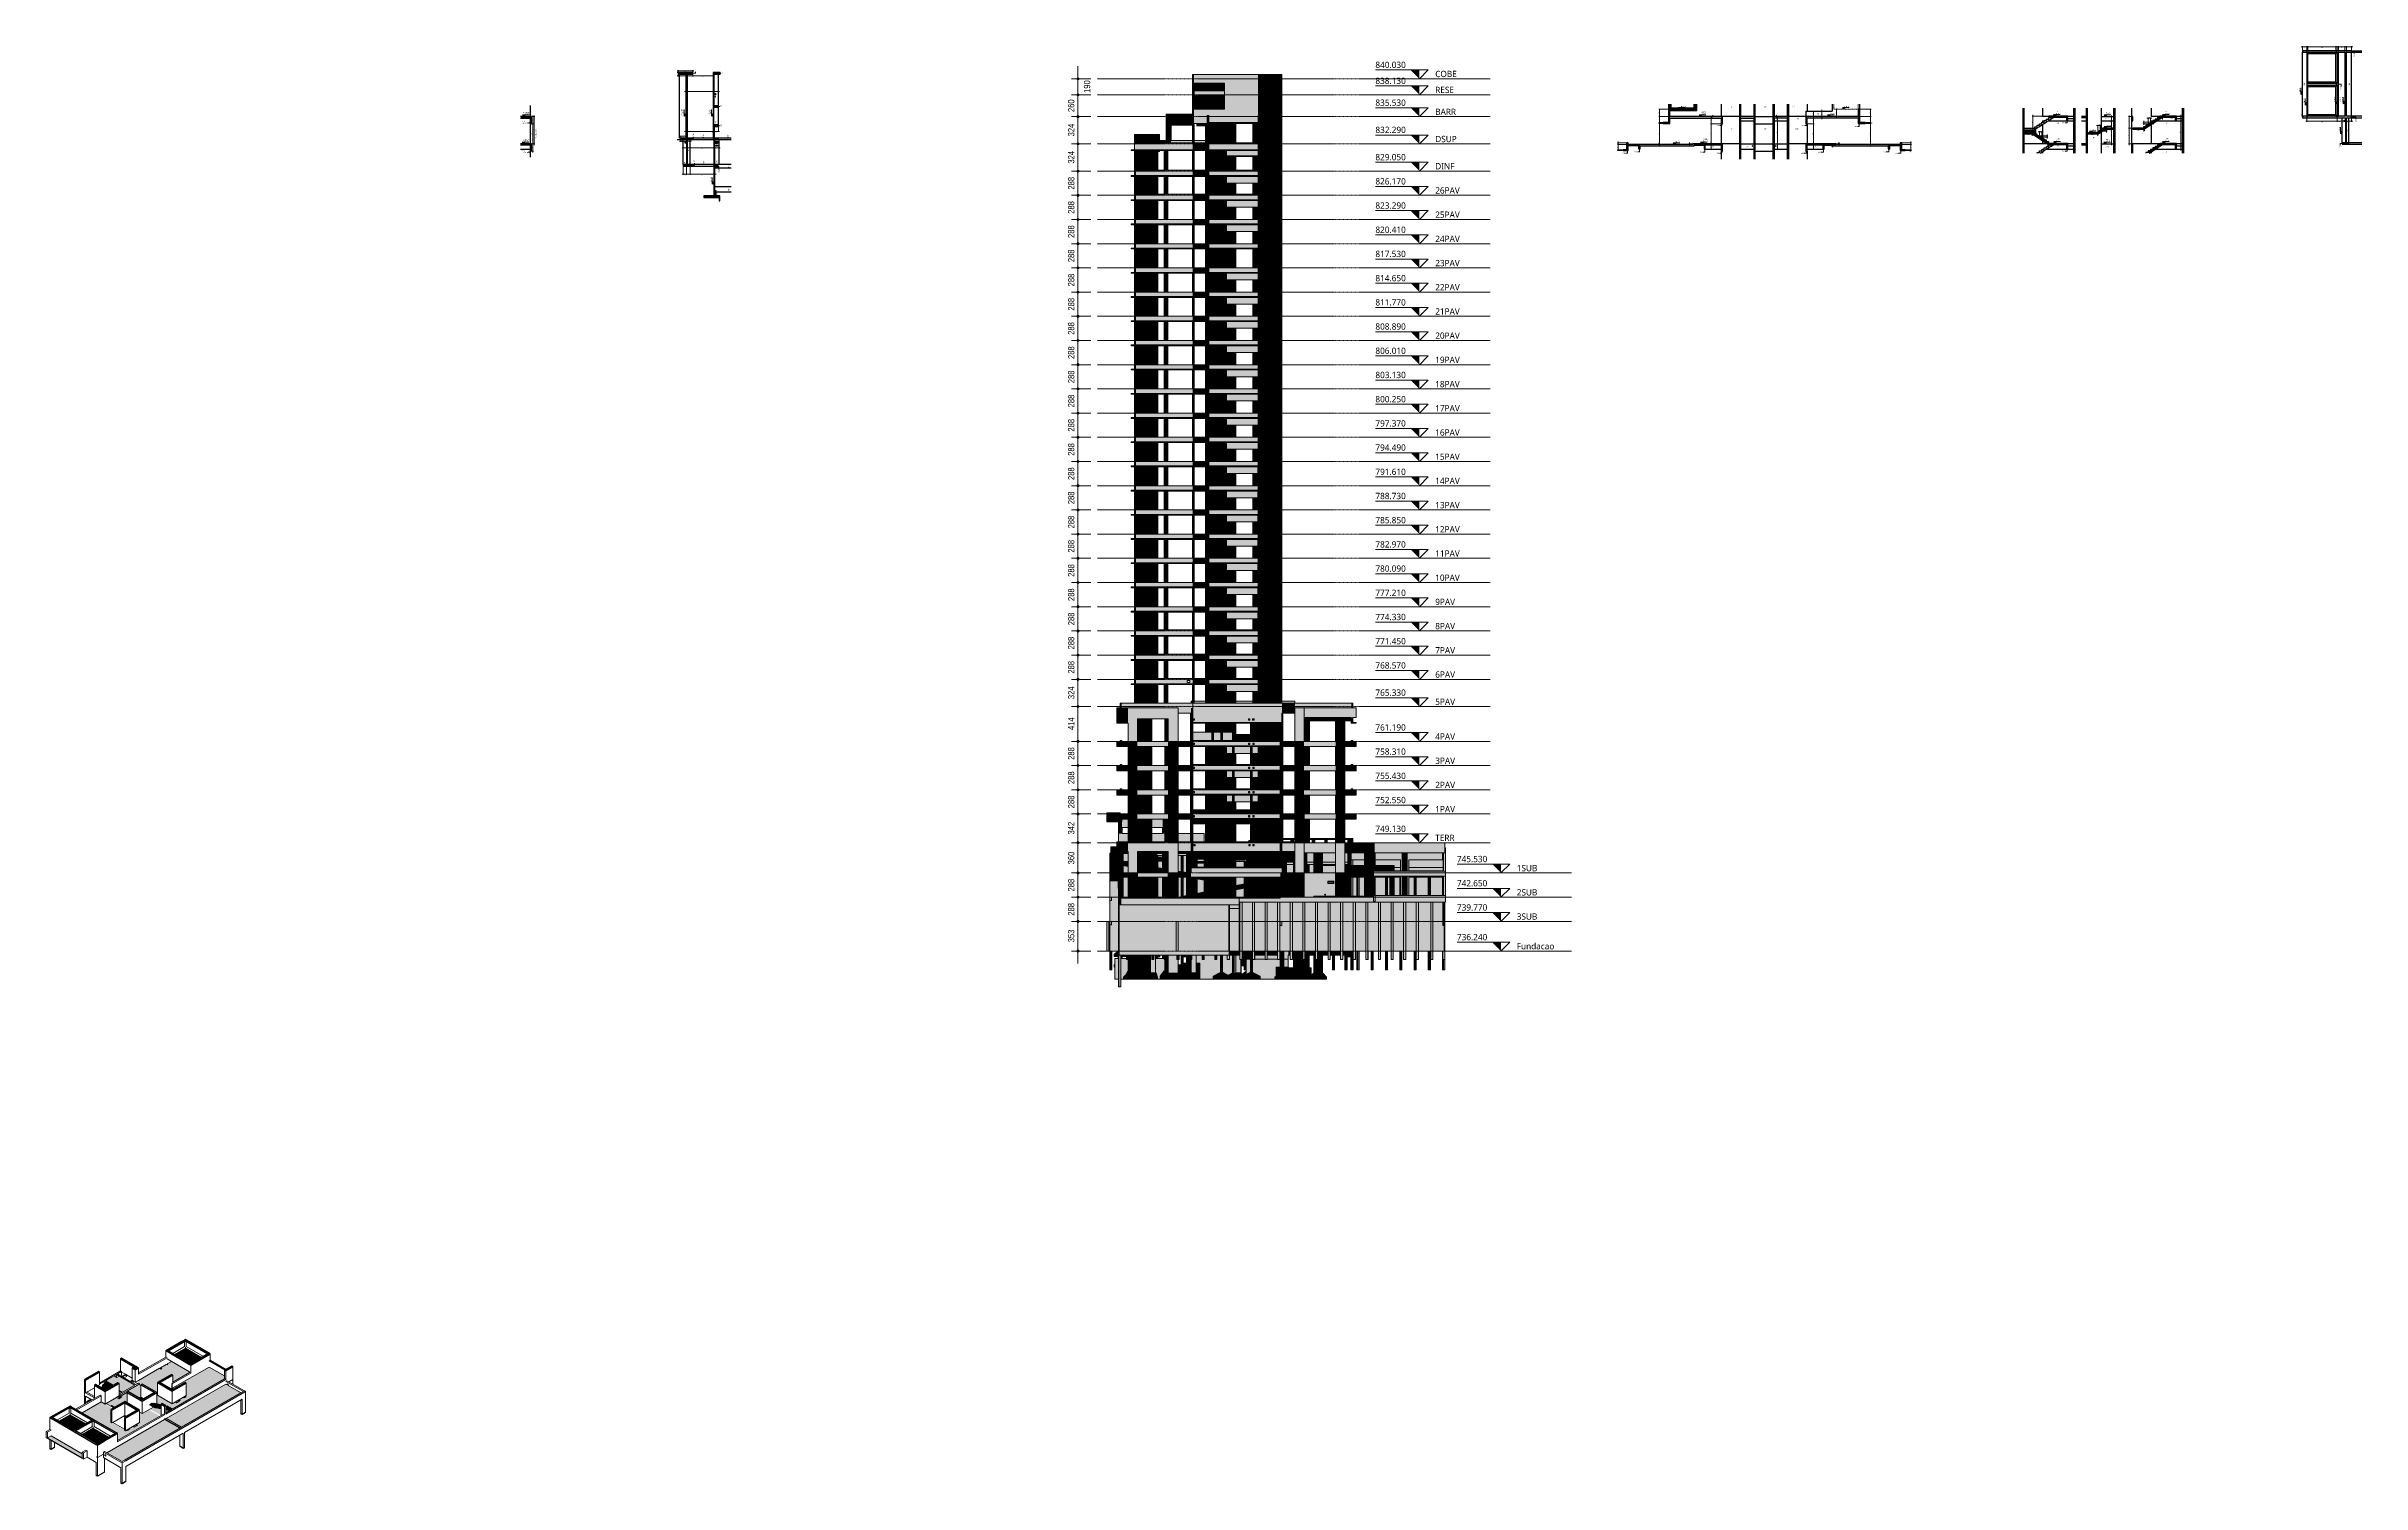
# Model space of a CAD drawing. Header units: centimetres. Extents: x -1139 to 26418, y -889 to 84390.
# Drawn here: x -1139 to 26418, y 67286 to 84390 of the extents above.
import ezdxf

# ---------------------------------------------------------------- set-up
doc = ezdxf.new("R2010")
doc.units = ezdxf.units.CM
doc.linetypes.add('Aligning Line', pattern=[0.635, 0.3175, -0.3175])
doc.linetypes.add('Centro', pattern=[3.175, 0.635, -0.47625, 1.5875, -0.47625])
for name, color, linetype, lineweight in [('A-ANNO-DIMS', 7, 'Continuous', 9), ('A-ANNO-DIMS-50', 7, 'Continuous', 9), ('A-ANNO-DIMS-500', 7, 'Continuous', 9), ('A-FLOR', 7, 'Continuous', 9), ('A-FLOR-LEVL', 7, 'Continuous', 9), ('A-FLOR-MCUT', 7, 'Continuous', 50), ('A-FLOR-OTLN', 7, 'Continuous', 9), ('A-FLOR-PATT', 7, 'Continuous', 18), ('A-GENM', 7, 'Continuous', 18), ('A-WALL', 7, 'Continuous', 9), ('G-ANNO-DIMS', 7, 'Continuous', 9), ('G-ANNO-TEXT', 7, 'Continuous', 9), ('S-BEAM', 7, 'Continuous', 9), ('S-BEAM-IDEN', 7, 'Continuous', 9), ('S-COLS', 7, 'Continuous', 9), ('S-COLS-IDEN', 7, 'Continuous', 9), ('S-FNDN', 7, 'Continuous', 9), ('S-STRS', 7, 'Continuous', 9), ('S-STRS-ANNO', 7, 'Continuous', 18)]:
    doc.layers.add(name, color=color, linetype=linetype, lineweight=lineweight)
doc.layers.add('A-DETL', color=7, linetype='Continuous', lineweight=18, true_color=0x00a600)
doc.styles.add('Arial', font='arial.ttf', dxfattribs={"height": 5.953125})
doc.styles.add('Fira Sans', font='', dxfattribs={"width": 0.95, "height": 12.5})
doc.styles.add('Fira Sans_1', font='', dxfattribs={"width": 0.9, "height": 7.5})
doc.styles.add('Fira Sans_3', font='', dxfattribs={"width": 0.9, "height": 75})
doc.styles.add('Fira Sans_4', font='', dxfattribs={"height": 10})
doc.styles.add('Gadugi', font='gadugi.ttf', dxfattribs={"height": 15})
doc.styles.add('Gadugi_1', font='gadugi.ttf', dxfattribs={"height": 10})
doc.styles.add('Gadugi_4', font='gadugi.ttf', dxfattribs={"height": 12.5})
doc.styles.add('Gadugi_6', font='gadugi.ttf', dxfattribs={"height": 75})
doc.styles.get('Fira Sans').set_extended_font_data('Fira Sans')
doc.styles.get('Fira Sans_1').set_extended_font_data('Fira Sans')
doc.styles.get('Fira Sans_3').set_extended_font_data('Fira Sans')
doc.styles.get('Fira Sans_4').set_extended_font_data('Fira Sans')
doc.dimstyles.new('PED_R80_1_5mm_ACIMA_As_ESQ__R00', dxfattribs={"dimscale": 30.48, "dimtxt": 10.229846, "dimasz": 0.328084, "dimexe": 0.246063, "dimexo": 0.246063, "dimgap": 0.049213, "dimtad": 1, "dimdec": 1, "dimrnd": 0.5, "dimdsep": 46, "dimtxsty": 'Fira Sans_1', "dimblk1": 'DOTSMALL', "dimblk2": 'DOTSMALL', "dimsah": 1, "dimcen": 0.09, "dimdle": 0.492126, "dimazin": 0, "dimtfac": 1, "dimtdec": 4, "dimtix": 1, "dimtmove": 0, "dimatfit": 3, "dimfxl": 1, "dimtvp": 1, "dimtolj": 1, "dimtzin": 0, "dimarcsym": 2})
doc.dimstyles.new('PED_R80_1_5mm_ACIMA_As_ESQ__R00_1', dxfattribs={"dimscale": 30.48, "dimtxt": 10.229846, "dimasz": 0.328084, "dimexe": 0.246063, "dimexo": 0.246063, "dimgap": 0.049213, "dimtad": 1, "dimdec": 1, "dimrnd": 0.5, "dimdsep": 46, "dimtxsty": 'Fira Sans_1', "dimblk1": 'DOTSMALL', "dimblk2": 'DOTSMALL', "dimsah": 1, "dimcen": 0.09, "dimdle": 0.492126, "dimazin": 0, "dimtfac": 1, "dimtdec": 4, "dimtix": 1, "dimtmove": 1, "dimatfit": 3, "dimfxl": 1, "dimtvp": 1, "dimtolj": 1, "dimtzin": 0, "dimarcsym": 2})
doc.dimstyles.new('PED_R80_1_5mm_ACIMA_As_ESQ__R00_2', dxfattribs={"dimscale": 30.48, "dimtxt": 10.229846, "dimasz": 0.328084, "dimexe": 0.246063, "dimexo": 0.246063, "dimgap": 0.049213, "dimtad": 1, "dimdec": 1, "dimrnd": 0.5, "dimdsep": 46, "dimtxsty": 'Fira Sans_1', "dimblk1": 'DOTSMALL', "dimblk2": 'DOTSMALL', "dimsah": 1, "dimcen": 0.09, "dimdle": 0.492126, "dimazin": 0, "dimtfac": 1, "dimtdec": 4, "dimtix": 1, "dimtmove": 2, "dimatfit": 3, "dimfxl": 1, "dimtvp": 1, "dimtolj": 1, "dimtzin": 0, "dimarcsym": 2})
doc.dimstyles.new('PED_R80_1_5mm_ACIMA_As_ESQ__R00_3', dxfattribs={"dimscale": 30.48, "dimtxt": 10.229846, "dimasz": 0.328084, "dimexe": 0.246063, "dimexo": 0.246063, "dimgap": 0.049213, "dimtad": 1, "dimdec": 1, "dimrnd": 0.5, "dimdsep": 46, "dimtxsty": 'Fira Sans_1', "dimblk1": 'DOTSMALL', "dimblk2": 'DOTSMALL', "dimsah": 1, "dimcen": 0.09, "dimdle": 0.492126, "dimazin": 0, "dimtfac": 1, "dimtdec": 4, "dimtix": 1, "dimtmove": 0, "dimatfit": 3, "dimfxl": 1, "dimtvp": 1, "dimtolj": 1, "dimtzin": 0, "dimarcsym": 2})
doc.dimstyles.new('PED_R80_1_5mm_ACIMA_As_ESQ__R00_4', dxfattribs={"dimscale": 30.48, "dimtxt": 102.298456, "dimasz": 3.28084, "dimexe": 2.46063, "dimexo": 2.46063, "dimgap": 0.492126, "dimtad": 1, "dimdec": 1, "dimrnd": 0.5, "dimdsep": 46, "dimtxsty": 'Fira Sans_3', "dimblk1": 'DOTSMALL', "dimblk2": 'DOTSMALL', "dimsah": 1, "dimcen": 0.09, "dimdle": 4.92126, "dimazin": 0, "dimtfac": 1, "dimtdec": 4, "dimtix": 1, "dimtmove": 2, "dimatfit": 3, "dimfxl": 1, "dimtvp": 1, "dimtolj": 1, "dimtzin": 0, "dimarcsym": 2})
doc.dimstyles.new('PED_R80_1_5mm_ACIMA_As_ESQ__R00_5', dxfattribs={"dimscale": 30.48, "dimtxt": 102.298456, "dimasz": 3.28084, "dimexe": 2.46063, "dimexo": 2.46063, "dimgap": 0.492126, "dimtad": 1, "dimdec": 1, "dimrnd": 0.5, "dimdsep": 46, "dimtxsty": 'Fira Sans_3', "dimblk1": 'DOTSMALL', "dimblk2": 'DOTSMALL', "dimsah": 1, "dimcen": 0.09, "dimdle": 4.92126, "dimazin": 0, "dimtfac": 1, "dimtdec": 4, "dimtix": 1, "dimtmove": 0, "dimatfit": 3, "dimfxl": 1, "dimtvp": 1, "dimtolj": 1, "dimtzin": 0, "dimarcsym": 2})
doc.dimstyles.new('PED_R80_2_0mm_ACIMA_As_ESQ__SEM_LINHA_R00_1', dxfattribs={"dimscale": 30.48, "dimtxt": 13.639794, "dimasz": 0.04101, "dimexe": 0.246063, "dimexo": 0.246063, "dimgap": 0.049213, "dimtad": 0, "dimjust": 2, "dimdec": 1, "dimrnd": 0.5, "dimdsep": 46, "dimtxsty": 'Fira Sans_4', "dimblk1": 'NONE', "dimblk2": 'DOTSMALL', "dimsah": 1, "dimcen": 0.09, "dimdle": 0.492126, "dimse1": 1, "dimsd1": 1, "dimsd2": 1, "dimazin": 0, "dimtfac": 1, "dimtdec": 4, "dimtix": 1, "dimtmove": 2, "dimatfit": 3, "dimfxl": 1, "dimtvp": 1, "dimtolj": 1, "dimtzin": 0, "dimarcsym": 2})

msp = doc.modelspace()

# ---------------------------------------------------------------- texts
at = {"layer": 'A-FLOR-LEVL', "char_height": 75, "attachment_point": 1, "style": 'Gadugi_6'}
for s, insert, width in [('840.030', (14679.43, 84206.57), 436.9197), ('COBE', (15391.55, 84098.05), 312.6581), ('838.130', (14679.43, 84016.57), 436.9197), ('RESE', (15391.55, 83908.05), 272.5737), ('835.530', (14679.43, 83756.57), 436.9197), ('BARR', (15391.55, 83648.05), 308.6497), ('832.290', (14679.43, 83432.57), 436.9197), ('DSUP', (15391.55, 83324.05), 316.6666), ('829.050', (14679.43, 83108.57), 436.9197), ('DINF', (15391.55, 83000.05), 284.5991), ('826.170', (14679.43, 82820.57), 436.9197), ('26PAV', (15391.55, 82712.05), 372.7847), ('823.290', (14679.43, 82532.57), 436.9197), ('25PAV', (15391.55, 82424.05), 372.7847), ('820.410', (14679.43, 82244.57), 436.9197), ('24PAV', (15391.55, 82136.05), 372.7847), ('817.530', (14679.43, 81956.57), 436.9197), ('23PAV', (15391.55, 81848.05), 372.7847), ('814.650', (14679.43, 81668.57), 436.9197), ('811.770', (14679.43, 81380.57), 436.9197), ('22PAV', (15391.55, 81560.05), 372.7847), ('808.890', (14679.43, 81092.57), 436.9197), ('21PAV', (15391.55, 81272.05), 372.7847), ('806.010', (14679.43, 80804.57), 436.9197), ('20PAV', (15391.55, 80984.05), 372.7847), ('803.130', (14679.43, 80516.57), 436.9197), ('19PAV', (15391.55, 80696.05), 372.7847), ('800.250', (14679.43, 80228.57), 436.9197), ('18PAV', (15391.55, 80408.05), 372.7847), ('797.370', (14679.43, 79940.57), 436.9197), ('17PAV', (15391.55, 80120.05), 372.7847), ('794.490', (14679.43, 79652.57), 436.9197), ('16PAV', (15391.55, 79832.05), 372.7847), ('791.610', (14679.43, 79364.57), 436.9197), ('15PAV', (15391.55, 79544.05), 372.7847), ('14PAV', (15391.55, 79256.05), 372.7847), ('788.730', (14679.43, 79076.57), 436.9197), ('13PAV', (15391.55, 78968.05), 372.7847), ('785.850', (14679.43, 78788.57), 436.9197), ('12PAV', (15391.55, 78680.05), 372.7847), ('782.970', (14679.43, 78500.57), 436.9197), ('11PAV', (15391.55, 78392.05), 372.7847), ('780.090', (14679.43, 78212.57), 436.9197), ('10PAV', (15391.55, 78104.05), 372.7847), ('777.210', (14679.43, 77924.57), 436.9197), ('9PAV', (15391.55, 77816.05), 304.6412), ('774.330', (14679.43, 77636.57), 436.9197), ('8PAV', (15391.55, 77528.05), 304.6412), ('771.450', (14679.43, 77348.57), 436.9197), ('7PAV', (15391.55, 77240.05), 304.6412), ('768.570', (14679.43, 77060.57), 436.9197), ('6PAV', (15391.55, 76952.05), 304.6412), ('765.330', (14679.43, 76736.57), 436.9197), ('5PAV', (15391.55, 76628.05), 304.6412), ('761.190', (14679.43, 76322.57), 436.9197), ('4PAV', (15391.55, 76214.05), 304.6412), ('758.310', (14679.43, 76034.57), 436.9197), ('3PAV', (15391.55, 75926.05), 304.6412), ('755.430', (14679.43, 75746.57), 436.9197), ('2PAV', (15391.55, 75638.06), 304.6412), ('752.550', (14679.43, 75458.57), 436.9197), ('1PAV', (15391.55, 75350.06), 304.6412), ('749.130', (14679.43, 75116.57), 436.9197), ('TERR', (15391.55, 75008.05), 284.5991), ('745.530', (15649.66, 74756.57), 436.9197), ('742.650', (15649.66, 74468.57), 436.9197), ('1SUB', (16361.77, 74648.06), 296.6244), ('739.770', (15649.66, 74180.57), 436.9197), ('2SUB', (16361.77, 74360.05), 296.6244), ('3SUB', (16361.77, 74072.05), 296.6244), ('736.240', (15649.66, 73827.57), 436.9197), ('Fundacao', (16361.77, 73719.05), 549.1559)]:
    msp.add_mtext(s, dxfattribs=dict(at, insert=insert, width=width))
at = {"layer": 'G-ANNO-DIMS', "char_height": 12.5, "attachment_point": 1, "rotation": 90, "line_spacing_factor": 1.049215, "style": 'Fira Sans'}
for s, insert, width in [('840.55', (25676.82, 83843.35), 60.1485), ('836.43', (26088.82, 83731.16), 59.5347), ('835.53', (26178.82, 83734.58), 58.3072), ('835.53', (6435.68, 83585.39), 58.3072), ('832.29', (6759.68, 83584.98), 58.921), ('840.03', (25728.82, 83716.16), 61.376), ('835.84', (26147.82, 83377.05), 59.9439), ('832.21', (6767.68, 82777.01), 56.8751)]:
    msp.add_mtext(s, dxfattribs=dict(at, insert=insert, width=width))
at = {"layer": 'G-ANNO-DIMS', "char_height": 12.5, "attachment_point": 1, "line_spacing_factor": 1.049215, "style": 'Fira Sans'}
for s, insert, width in [('835.53', (4556.91, 83590.31), 58.3072), ('836.43', (18315.47, 83680.31), 59.5347), ('835.53', (18560.84, 83590.31), 58.3072), ('835.53', (20088.62, 83590.31), 58.3072), ('836.43', (20264.81, 83680.31), 59.5347), ('835.59', (22777.45, 83596.31), 58.921), ('835.53', (23379.14, 83590.31), 58.3072), ('835.59', (24076.44, 83596.31), 58.921), ('832.29', (4551.29, 83266.31), 58.921), ('832.21', (18251.29, 83258.31), 56.8751), ('832.29', (18577.11, 83266.31), 58.921), ('832.35', (22781.16, 83272.31), 58.3072), ('833.61', (23208.46, 83398.31), 57.4888), ('832.29', (23376.08, 83266.31), 58.921), ('834.15', (23381.69, 83452.31), 57.4888), ('832.35', (24076.67, 83272.31), 58.3072)]:
    msp.add_mtext(s, dxfattribs=dict(at, insert=insert, width=width))
at = {"layer": 'G-ANNO-TEXT', "attachment_point": 1, "rotation": 90}
for s, insert, char_height, width, style in [('(BARR)', (26155.85, 83731.98), 12.5, 64.135, 'Gadugi_4'), ('(BARRILETE)', (6420.1, 83569.21), 10, 91.7932, 'Gadugi_1'), ('(DUP. SUP.)', (6745.03, 83574.74), 10, 86.9831, 'Gadugi_1'), ('(COB)', (25707.81, 83721.73), 12.5, 54.1139, 'Gadugi_4'), ('POÇO ELEVADOR', (4681.38, 83293.68), 10, 133.8818, 'Gadugi_1')]:
    msp.add_mtext(s, dxfattribs=dict(at, insert=insert, char_height=char_height, width=width, style=style))
at = {"layer": 'G-ANNO-TEXT', "attachment_point": 1}
for s, insert, char_height, width, style in [('VIGA', (4527.41, 83497.5), 10, 38.481, 'Gadugi_1'), ('(BARRILETE)', (4535.41, 83606.76), 10, 91.7932, 'Gadugi_1'), ('(BARR)', (18559.03, 83611.3), 12.5, 64.135, 'Gadugi_4'), ('(DSUP)', (22781.61, 83616.42), 10, 53.3122, 'Gadugi_1'), ('(DSUP)', (23378.63, 83608.19), 10, 53.3122, 'Gadugi_1'), ('(DSUP)', (24075.24, 83616.42), 10, 53.3122, 'Gadugi_1'), ('ELEVADOR', (4527.41, 83480.63), 10, 82.9747, 'Gadugi_1'), ('(DUP. SUP.)', (4535.41, 83281.79), 10, 86.9831, 'Gadugi_1'), ('(DSUP)', (18579.75, 83288.89), 12.5, 65.3375, 'Gadugi_4'), ('(BARR)', (22781.61, 83294.3), 10, 52.5105, 'Gadugi_1'), ('(BARR)', (23378.63, 83286.07), 10, 52.5105, 'Gadugi_1'), ('(BARR)', (24075.24, 83294.3), 10, 52.5105, 'Gadugi_1'), ('VIGA', (4527.41, 83149.98), 10, 38.481, 'Gadugi_1'), ('ELEVADOR', (4527.41, 83133.12), 10, 82.9747, 'Gadugi_1')]:
    msp.add_mtext(s, dxfattribs=dict(at, insert=insert, char_height=char_height, width=width, style=style))
at = {"layer": 'S-BEAM-IDEN', "char_height": 15, "attachment_point": 1, "rotation": 90, "style": 'Gadugi'}
for s, insert, width in [('V2', (6579.8, 84099.68), 30.0633), ('V2', (6893.39, 84062.95), 30.0633), ('VP1', (26319.6, 84267.9), 44.4937), ('VP6', (25728.4, 83924.22), 44.4937), ('VP3', (26164.6, 83877.9), 44.4937), ('VP6', (26263.15, 83924.22), 44.4937), ('V6', (6882.89, 83667.45), 30.0633), ('VP6', (25694.85, 83545.81), 44.4937), ('VP5', (26342.2, 83487.9), 44.4937), ('V6', (6553.41, 83326.53), 30.0633), ('V21', (6821.43, 83461.35), 44.0928), ('V10', (6882.89, 83432.68), 44.0928), ('V9', (26238.88, 83375.52), 30.0633), ('V9', (6451.63, 82992.41), 30.0633), ('V7', (6566.77, 83011.47), 30.0633), ('V19', (6831.77, 82996.56), 44.0928), ('V7', (26152.67, 83186.52), 30.0633), ('V12', (6859.4, 82886.58), 44.0928), ('V20', (6841.54, 82615.1), 44.0928), ('V15', (6848.15, 82587.18), 44.0928)]:
    msp.add_mtext(s, dxfattribs=dict(at, insert=insert, width=width))
at = {"layer": 'S-BEAM-IDEN', "char_height": 15, "attachment_point": 1, "style": 'Gadugi'}
for s, insert, width in [('V5', (19694.35, 83535.27), 30.0633), ('V5', (19935.18, 83596.01), 30.0633), ('V12', (23368.45, 83534.68), 44.0928), ('V10', (18745.25, 83454.72), 44.0928), ('V16', (19753.25, 83454.72), 44.0928), ('V18', (20379.25, 83442.72), 44.0928), ('V1', (22794.51, 83481.77), 30.0633), ('V14', (22850.41, 83486.86), 44.0928), ('V1', (24089.48, 83481.23), 30.0633), ('V16', (17621.75, 83124.22), 44.0928), ('V17', (17764.25, 83141.22), 44.0928), ('V21', (18542.25, 83136.22), 44.0928), ('V6', (18688.73, 83200.96), 30.0633), ('V22', (18745.25, 83124.22), 44.0928), ('V5', (19092.58, 83200.96), 30.0633), ('V29', (19746.25, 83124.22), 44.0928), ('V5', (19893.82, 83200.96), 30.0633), ('V7', (19918.19, 83200.96), 30.0633), ('V30', (19949.25, 83136.22), 44.0928), ('V34', (20727.25, 83141.22), 44.0928), ('V35', (20869.75, 83124.22), 44.0928), ('V1', (22794.51, 83213.77), 30.0633), ('V27', (22850.41, 83149.86), 44.0928), ('V23', (23368.45, 83198.37), 44.0928), ('V1', (24089.48, 83138.23), 30.0633)]:
    msp.add_mtext(s, dxfattribs=dict(at, insert=insert, width=width))
at = {"layer": 'S-COLS-IDEN', "char_height": 15, "attachment_point": 1, "style": 'Gadugi'}
for s, insert, width in [('P11', (18918.02, 83674.76), 42.4894), ('P6', (19311.52, 83674.76), 28.4599), ('P12', (19638.51, 83681.33), 42.4894), ('P11', (18918.02, 83412.76), 42.4894), ('P6', (19311.52, 83412.76), 28.4599), ('P12', (19681.02, 83412.76), 42.4894), ('P3', (23219.17, 83309.08), 28.4599), ('P1', (23800.12, 83364.41), 28.4599)]:
    msp.add_mtext(s, dxfattribs=dict(at, insert=insert, width=width))
at = {"layer": 'S-COLS-IDEN', "char_height": 15, "width": 42.4894, "attachment_point": 1, "rotation": 90, "style": 'Gadugi'}
for s, insert in [('P13', (6671.74, 83305.8)), ('P13', (6967.23, 83305.8)), ('P15', (6675.74, 82989.3)), ('P15', (6973.73, 82948.16)), ('P17', (6973.73, 82671.46))]:
    msp.add_mtext(s, dxfattribs=dict(at, insert=insert))
at = {"layer": 'S-STRS-ANNO', "attachment_point": 1, "line_spacing_factor": 0.941778, "style": 'Arial'}
for s, insert, char_height, width in [('15', (22642.24, 83512.92), 5.953, 10.9888), ('16', (22670.24, 83530.92), 5.953, 10.9888), ('17', (22698.24, 83548.92), 5.953, 10.9888), ('18', (22726.24, 83566.92), 5.953, 10.9888), ('10', (22467.17, 83427.06), 5.953, 10.9888), ('8', (22469.46, 83391.06), 5.95, 5.4944), ('9', (22469.46, 83409.06), 5.95, 5.4944), ('7', (22516.39, 83368.92), 5.95, 5.4944), ('11', (22530.24, 83440.92), 5.953, 10.9888), ('6', (22544.39, 83350.92), 5.95, 5.4944), ('12', (22558.24, 83458.92), 5.953, 10.9888), ('5', (22572.39, 83332.92), 5.95, 5.4944), ('13', (22586.24, 83476.92), 5.953, 10.9888), ('4', (22600.39, 83314.92), 5.95, 5.4944), ('14', (22614.24, 83494.92), 5.953, 10.9888), ('3', (22628.39, 83296.92), 5.95, 5.4944), ('2', (22656.39, 83278.92), 5.95, 5.4944), ('1', (22684.39, 83260.92), 5.95, 5.4944), ('8', (23283.24, 83386.92), 5.95, 5.4944), ('9', (23311.24, 83404.92), 5.95, 5.4944), ('10', (23336.95, 83422.92), 5.953, 10.9888)]:
    msp.add_mtext(s, dxfattribs=dict(at, insert=insert, char_height=char_height, width=width))

# ---------------------------------------------------------------- blocks, each defined once
blk = doc.blocks.new('PED_MÍSULA_VERT__CONC_R1 - L_15_0 x 348_0-3279968-3D400 - VISTA 3D BAR')
at = {"layer": 'S-COLS', "true_color": 0x8080ff}
blk.add_hatch(color=171, dxfattribs=at).paths.add_polyline_path([(-806, 67921), (-795, 67927), (-817, 67927)], flags=0)
at = {"layer": 'S-COLS', "lineweight": 25}
for p, q in [((-795, 67927), (-817, 67927)), ((-817, 67927), (-806, 67921)), ((-806, 67921), (-795, 67927))]:
    blk.add_line(p, q, dxfattribs=at)
blk = doc.blocks.new('PED_MÍSULA_VERT__CONC_R1 - L_15_0 x 348_0-V1-3D400 - VISTA 3D BAR')
at = {"layer": 'S-COLS', "true_color": 0x8080ff}
blk.add_hatch(color=171, dxfattribs=at).paths.add_polyline_path([(775, 68826), (785, 68832), (775, 68838), (775, 68832)], flags=0)
at = {"layer": 'S-COLS', "lineweight": 25}
for p, q in [((775, 68838), (775, 68826)), ((785, 68832), (775, 68838)), ((775, 68826), (785, 68832))]:
    blk.add_line(p, q, dxfattribs=at)
blk = doc.blocks.new('PED_MÍSULA_VERT__CONC_R1 - L_15_0 x 348_0-V2-3D400 - VISTA 3D BAR')
at = {"layer": 'S-COLS', "true_color": 0x8080ff}
blk.add_hatch(color=171, dxfattribs=at).paths.add_polyline_path([(-846, 68189), (-856, 68195), (-867, 68189), (-856, 68189)], flags=0)
at = {"layer": 'S-COLS', "lineweight": 25}
for p, q in [((-856, 68195), (-867, 68189)), ((-867, 68189), (-846, 68189)), ((-846, 68189), (-856, 68195))]:
    blk.add_line(p, q, dxfattribs=at)
at = {"layer": 'S-COLS'}
for p, q in [((-867, 68189), (-867, 68125)), ((-846, 68125), (-846, 68189))]:
    blk.add_line(p, q, dxfattribs=at)
blk = doc.blocks.new('PED_MÍSULA_VERT__CONC_R1 - L_15_0 x 348_0-V3-3D400 - VISTA 3D BAR')
at = {"layer": 'S-COLS', "true_color": 0x8080ff}
blk.add_hatch(color=171, dxfattribs=at).paths.add_polyline_path([(-1058, 68066), (-1058, 68078), (-1068, 68072)], flags=0)
at = {"layer": 'S-COLS', "lineweight": 25}
for p, q in [((-1058, 68078), (-1068, 68072)), ((-1068, 68072), (-1058, 68066)), ((-1058, 68066), (-1058, 68078))]:
    blk.add_line(p, q, dxfattribs=at)
blk = doc.blocks.new('PED_FURO_RETANGULAR_R04_2020 _INSTÂNCIA_ - FURO RET-3769470-CT402 - CORTE A-A')
at = {"layer": 'A-GENM', "color": 253, "lineweight": 25, "true_color": 0xaaaaaa}
for p, q in [((-542, 83254), (-558, 83238)), ((-542, 83238), (-558, 83254))]:
    blk.add_line(p, q, dxfattribs=at)
blk = doc.blocks.new('PED_FURO_RETANGULAR_R04_2020 _INSTÂNCIA_ - FURO RET-3778141-CT402 - CORTE A-A')
at = {"layer": 'A-GENM', "color": 253, "lineweight": 25, "true_color": 0xaaaaaa}
for p, q in [((-174, 83260), (-199, 83235)), ((-174, 83235), (-199, 83260))]:
    blk.add_line(p, q, dxfattribs=at)
blk = doc.blocks.new('PED_FURO_RETANGULAR_R04_2020 _INSTÂNCIA_ - FURO RET-4012501-CT402 - CORTE A-A')
at = {"layer": 'A-GENM', "color": 253, "lineweight": 25, "true_color": 0xaaaaaa}
for p, q in [((-174, 83215), (-189, 83200)), ((-174, 83200), (-189, 83215))]:
    blk.add_line(p, q, dxfattribs=at)
blk = doc.blocks.new('PED_FURO_CIRCULAR_R04_2020 _INSTÂNCIA_ - FURO CIRC-3781475-CT402 - CORTE A-A')
at = {"layer": 'A-GENM', "color": 253, "lineweight": 25, "true_color": 0xaaaaaa}
for p, q in [((-197, 83789), (-202, 83789)), ((-199, 83787), (-199, 83792))]:
    blk.add_line(p, q, dxfattribs=at)
blk = doc.blocks.new('PED_FURO_CIRCULAR_R04_2020 _INSTÂNCIA_ - FURO CIRC-3745760-CT402 - CORTE A-A')
at = {"layer": 'A-GENM', "color": 253, "lineweight": 25, "true_color": 0xaaaaaa}
for p, q in [((-190, 83820), (-205, 83820)), ((-197, 83812), (-197, 83827))]:
    blk.add_line(p, q, dxfattribs=at)
blk = doc.blocks.new('PED_SAPATA_RET_R00_2019 - 180 180 29 120 70 25-3038506-CT401 - CORTE ESQ_ BARR')
at = {"layer": 'S-FNDN', "true_color": 0xc0c0c0}
for points in [[(923, 73314), (973, 73314), (943, 73359), (823, 73359), (793, 73314), (828, 73314)], [(923, 73289), (973, 73289), (973, 73314), (793, 73314), (793, 73289), (923, 73289)]]:
    blk.add_hatch(color=9, dxfattribs=at).paths.add_polyline_path(points, flags=0)
at = {"layer": 'S-FNDN'}
for p, q in [((793, 73314), (823, 73359)), ((973, 73314), (793, 73314)), ((793, 73314), (973, 73314)), ((793, 73289), (793, 73314)), ((823, 73359), (943, 73359)), ((943, 73359), (973, 73314)), ((973, 73314), (973, 73289)), ((973, 73289), (793, 73289))]:
    blk.add_line(p, q, dxfattribs=at)
blk = doc.blocks.new('PED_SAPATA_RET_R00_2019 - 200 200 34 110 70 25-3038503-CT401 - CORTE ESQ_ BARR')
at = {"layer": 'S-FNDN', "true_color": 0xc0c0c0}
h = blk.add_hatch(color=9, dxfattribs=at)
h.paths.add_polyline_path([(1010.75, 73314), (1050.75, 73359), (1005.75, 73314)], flags=0)
h.paths.add_polyline_path([(1200.75, 73314), (1205.75, 73314), (1160.75, 73359)], flags=0)
h = blk.add_hatch(color=9, dxfattribs=at)
h.paths.add_polyline_path([(1005.75, 73289), (1010.75, 73289), (1010.75, 73314), (1005.75, 73314)], flags=0)
h.paths.add_polyline_path([(1205.75, 73289), (1205.75, 73314), (1200.75, 73314), (1200.75, 73289)], flags=0)
at = {"layer": 'S-FNDN'}
for p, q in [((1005.75, 73314), (1050.75, 73359)), ((1010.75, 73314), (1005.75, 73314)), ((1005.75, 73314), (1010.75, 73314)), ((1005.75, 73289), (1005.75, 73314)), ((1160.75, 73359), (1205.75, 73314)), ((1205.75, 73314), (1200.75, 73314)), ((1200.75, 73314), (1205.75, 73314)), ((1205.75, 73314), (1205.75, 73289)), ((1010.75, 73289), (1005.75, 73289)), ((1205.75, 73289), (1200.75, 73289))]:
    blk.add_line(p, q, dxfattribs=at)
blk = doc.blocks.new('PED_SAPATA_RET_R00_2019 - 110 190 29 110 70 25-3038507-CT401 - CORTE ESQ_ BARR')
at = {"layer": 'S-FNDN', "true_color": 0xc0c0c0}
for points in [[(1156, 73314), (1201, 73314), (1161, 73359), (1051, 73359), (1011, 73314), (1112, 73314)], [(1156, 73289), (1201, 73289), (1201, 73314), (1011, 73314), (1011, 73289), (1112, 73289)]]:
    blk.add_hatch(color=9, dxfattribs=at).paths.add_polyline_path(points, flags=0)
at = {"layer": 'S-FNDN'}
for p, q in [((1011, 73314), (1051, 73359)), ((1201, 73314), (1011, 73314)), ((1011, 73314), (1201, 73314)), ((1011, 73289), (1011, 73314)), ((1051, 73359), (1161, 73359)), ((1161, 73359), (1201, 73314)), ((1201, 73314), (1201, 73289)), ((1201, 73289), (1011, 73289))]:
    blk.add_line(p, q, dxfattribs=at)
blk = doc.blocks.new('PED_SAPATA_RET_R00_2019 - 250 170 130 47 70 25-3038508-CT401 - CORTE ESQ_ BARR')
at = {"layer": 'S-FNDN', "true_color": 0xc0c0c0}
for points in [[(588, 73314), (758, 73314), (697, 73359), (650, 73359), (604, 73325)], [(588, 73289), (758, 73289), (758, 73314), (588, 73314)]]:
    blk.add_hatch(color=9, dxfattribs=at).paths.add_polyline_path(points, flags=0)
at = {"layer": 'S-FNDN'}
for p, q in [((588, 73314), (650, 73359)), ((758, 73314), (588, 73314)), ((588, 73314), (758, 73314)), ((588, 73289), (588, 73314)), ((650, 73359), (697, 73359)), ((697, 73359), (758, 73314)), ((758, 73314), (758, 73289)), ((758, 73289), (588, 73289))]:
    blk.add_line(p, q, dxfattribs=at)
blk = doc.blocks.new('PED_SAPATA_RET_R00_2019 - 410 210 210 34 80 35-3266670-CT401 - CORTE ESQ_ BARR')
at = {"layer": 'S-FNDN', "true_color": 0xc0c0c0}
h = blk.add_hatch(color=9, dxfattribs=at)
h.paths.add_polyline_path([(206, 73324), (260, 73324), (294, 73359), (299, 73359), (299, 73369), (294, 73369), (245, 73344)], flags=0)
h.paths.add_polyline_path([(371, 73324), (416, 73324), (328, 73369), (323, 73369), (323, 73359), (328, 73359), (361, 73324)], flags=0)
h = blk.add_hatch(color=9, dxfattribs=at)
h.paths.add_polyline_path([(251, 73289), (251, 73314), (260, 73324), (206, 73324), (206, 73289), (248, 73289)], flags=0)
h.paths.add_polyline_path([(371, 73289), (416, 73289), (416, 73324), (361, 73324), (371, 73314)], flags=0)
at = {"layer": 'S-FNDN'}
for p, q in [((206, 73324), (294, 73369)), ((260, 73324), (206, 73324)), ((206, 73324), (260, 73324)), ((206, 73289), (206, 73324)), ((294, 73369), (299, 73369)), ((323, 73369), (328, 73369)), ((328, 73369), (416, 73324)), ((416, 73324), (361, 73324)), ((361, 73324), (416, 73324)), ((416, 73324), (416, 73289)), ((251, 73289), (206, 73289)), ((416, 73289), (371, 73289))]:
    blk.add_line(p, q, dxfattribs=at)
blk = doc.blocks.new('PED_SAPATA_RET_R00_2019 - 240 180 39 120 75 30-3265516-CT401 - CORTE ESQ_ BARR')
at = {"layer": 'S-FNDN', "true_color": 0xc0c0c0}
h = blk.add_hatch(color=9, dxfattribs=at)
h.paths.add_polyline_path([(-1170, 73351), (-1161, 73359), (-1156, 73359), (-1156, 73364), (-1161, 73364), (-1165, 73359)], flags=0)
h.paths.add_polyline_path([(-1033, 73351), (-1041, 73364), (-1046, 73364), (-1046, 73359), (-1041, 73359)], flags=0)
at = {"layer": 'S-FNDN'}
for p, q in [((-1170, 73351), (-1161, 73364)), ((-1161, 73364), (-1156, 73364)), ((-1046, 73364), (-1041, 73364)), ((-1041, 73364), (-1033, 73351))]:
    blk.add_line(p, q, dxfattribs=at)
blk = doc.blocks.new('PED_SAPATA_RET_R00_2019 - 150 200 110 29 70 25-3038518-CT401 - CORTE ESQ_ BARR')
at = {"layer": 'S-FNDN', "true_color": 0xc0c0c0}
for points in [[(86, 73314), (105, 73314), (117, 73355), (110, 73359), (81, 73359), (35, 73335), (56, 73324), (56, 73314)], [(86, 73289), (105, 73289), (105, 73314), (56, 73314), (56, 73289)]]:
    blk.add_hatch(color=9, dxfattribs=at).paths.add_polyline_path(points, flags=0)
at = {"layer": 'S-FNDN'}
for p, q in [((35, 73335), (81, 73359)), ((105, 73314), (56, 73314)), ((56, 73314), (105, 73314)), ((81, 73359), (110, 73359)), ((110, 73359), (117, 73355)), ((105, 73289), (56, 73289))]:
    blk.add_line(p, q, dxfattribs=at)
blk = doc.blocks.new('PED_SAPATA_RET_R00_2019 - 230 150 130 50 70 25-3038521-CT401 - CORTE ESQ_ BARR')
at = {"layer": 'S-FNDN', "true_color": 0xc0c0c0}
for points in [[(-1313, 73459), (-1313, 73469), (-1324, 73459)], [(-1313, 73434), (-1313, 73459), (-1324, 73459), (-1324, 73434)]]:
    blk.add_hatch(color=9, dxfattribs=at).paths.add_polyline_path(points, flags=0)
at = {"layer": 'S-FNDN'}
for p, q in [((-1324, 73459), (-1313, 73469)), ((-1313, 73459), (-1324, 73459)), ((-1324, 73459), (-1313, 73459)), ((-1324, 73434), (-1324, 73459)), ((-1313, 73434), (-1324, 73434))]:
    blk.add_line(p, q, dxfattribs=at)
blk = doc.blocks.new('PED_SAPATA_RET_R00_2019 - 300 300 45 130 90 30-3038526-CT401 - CORTE ESQ_ BARR')
at = {"layer": 'S-FNDN', "true_color": 0xc0c0c0}
for points in [[(205, 73319), (206, 73319), (206, 73324), (248, 73346), (248, 73379), (246, 73379), (196, 73344), (203, 73319)], [(205, 73289), (206, 73289), (206, 73319), (203, 73319), (205, 73314)]]:
    blk.add_hatch(color=9, dxfattribs=at).paths.add_polyline_path(points, flags=0)
at = {"layer": 'S-FNDN'}
for p, q in [((196, 73344), (246, 73379)), ((206, 73319), (203, 73319)), ((203, 73319), (206, 73319)), ((246, 73379), (248, 73379)), ((206, 73289), (205, 73289))]:
    blk.add_line(p, q, dxfattribs=at)
blk = doc.blocks.new('PED_SAPATA_RET_R00_2019 - 240 240 70 59 70 25-3038530-CT401 - CORTE ESQ_ BARR')
at = {"layer": 'S-FNDN', "true_color": 0xc0c0c0}
for points in [[(973, 73314), (1006, 73314), (1026, 73335), (977, 73359), (943, 73359), (953, 73344)], [(973, 73289), (1006, 73289), (1006, 73314), (973, 73314)]]:
    blk.add_hatch(color=9, dxfattribs=at).paths.add_polyline_path(points, flags=0)
at = {"layer": 'S-FNDN'}
for p, q in [((943, 73359), (977, 73359)), ((1006, 73314), (973, 73314)), ((973, 73314), (1006, 73314)), ((1026, 73335), (977, 73359)), ((1006, 73289), (973, 73289))]:
    blk.add_line(p, q, dxfattribs=at)
blk = doc.blocks.new('PED_SAPATA_RET_R00_2019 - 240 470 - 135-3038532-CT401 - CORTE ESQ_ BARR')
at = {"layer": 'S-FNDN', "true_color": 0xc0c0c0}
h = blk.add_hatch(color=9, dxfattribs=at)
h.paths.add_polyline_path([(793, 73289), (793, 73314), (823, 73359), (828, 73359), (828, 73424), (754, 73424), (754, 73317), (758, 73314), (758, 73289), (792, 73289)], flags=0)
h.paths.add_polyline_path([(1023, 73336), (1023, 73424), (972, 73424), (973, 73359), (977, 73359), (1011, 73342)], flags=0)
blk.add_hatch(color=9, dxfattribs=at).paths.add_polyline_path([(1023, 73424), (1023, 73424), (1018, 73424)], flags=0)
at = {"layer": 'S-FNDN'}
for p, q in [((828, 73424), (754, 73424)), ((754, 73424), (828, 73424)), ((754, 73424), (828, 73424)), ((1023, 73424), (972, 73424)), ((972, 73424), (1023, 73424)), ((972, 73424), (1023, 73424)), ((1023, 73424), (1023, 73424)), ((1023, 73424), (1023, 73336)), ((793, 73289), (758, 73289))]:
    blk.add_line(p, q, dxfattribs=at)
blk = doc.blocks.new('PED_SAPATA_RET_R00_2019 - 300 500 - 170-3038537-CT401 - CORTE ESQ_ BARR')
at = {"layer": 'S-FNDN', "true_color": 0xc0c0c0}
blk.add_hatch(color=9, dxfattribs=at).paths.add_polyline_path([(-501, 73289), (-501, 73459), (-561, 73459), (-561, 73389), (-556, 73389), (-506, 73324), (-506, 73289)], flags=0)
at = {"layer": 'S-FNDN'}
for p, q in [((-501, 73459), (-561, 73459)), ((-561, 73459), (-501, 73459)), ((-561, 73459), (-501, 73459)), ((-501, 73289), (-506, 73289))]:
    blk.add_line(p, q, dxfattribs=at)
blk = doc.blocks.new('PED_SAPATA_RET_R00_2019 - 600 150 - 145-3038540-CT401 - CORTE ESQ_ BARR')
at = {"layer": 'S-FNDN', "true_color": 0xc0c0c0}
h = blk.add_hatch(color=9, dxfattribs=at)
h.paths.add_polyline_path([(754, 73317), (754, 73434), (692, 73434), (692, 73359), (697, 73359), (748, 73321)], flags=0)
h.paths.add_polyline_path([(604, 73325), (650, 73359), (655, 73359), (655, 73434), (604, 73434), (604, 73359)], flags=0)
at = {"layer": 'S-FNDN'}
for p, q in [((604, 73434), (604, 73434)), ((655, 73434), (604, 73434)), ((604, 73434), (655, 73434)), ((604, 73434), (655, 73434)), ((604, 73325), (604, 73434)), ((754, 73434), (692, 73434)), ((692, 73434), (754, 73434)), ((692, 73434), (754, 73434)), ((754, 73434), (754, 73434)), ((754, 73434), (754, 73317))]:
    blk.add_line(p, q, dxfattribs=at)
blk = doc.blocks.new('Estaca W Gerdau - W250X73-3554955-CT401 - CORTE ESQ_ BARR')
at = {"layer": 'S-FNDN', "true_color": 0xacb7d2}
for points in [[(-1267, 73200), (-1267, 74400), (-1269, 74400), (-1269, 73200)], [(-1267, 73200), (-1266, 73200), (-1266, 74370), (-1267, 74370), (-1267, 73200)], [(-1266, 73200), (-1246, 73200), (-1246, 73574), (-1262, 73574), (-1262, 74370), (-1266, 74370), (-1266, 73289)], [(-1245, 73200), (-1245, 73200), (-1245, 73574), (-1246, 73574), (-1246, 73200), (-1245, 73200)]]:
    blk.add_hatch(color=9, dxfattribs=at).paths.add_polyline_path(points, flags=0)
h = blk.add_hatch(color=9, dxfattribs=at)
h.paths.add_polyline_path([(-1245, 73200), (-1243, 73200), (-1243, 73574), (-1245, 73574), (-1245, 73289)], flags=0)
h.paths.add_polyline_path([(-1243, 74172), (-1243, 74400), (-1245, 74400), (-1245, 74172), (-1243, 74172)], flags=0)
at = {"layer": 'S-FNDN'}
for p, q in [((-1269, 74400), (-1269, 73200)), ((-1267, 74400), (-1269, 74400)), ((-1267, 74400), (-1267, 73200)), ((-1245, 74400), (-1245, 74172)), ((-1243, 74400), (-1245, 74400)), ((-1243, 74172), (-1243, 74400)), ((-1245, 73574), (-1245, 73200)), ((-1243, 73200), (-1243, 73574)), ((-1267, 73200), (-1269, 73200)), ((-1266, 73200), (-1267, 73200)), ((-1246, 73200), (-1266, 73200)), ((-1245, 73200), (-1246, 73200)), ((-1243, 73200), (-1245, 73200))]:
    blk.add_line(p, q, dxfattribs=at)
blk = doc.blocks.new('Estaca W Gerdau - W250X73-3510940-CT401 - CORTE ESQ_ BARR')
at = {"layer": 'S-FNDN', "true_color": 0xacb7d2}
for points in [[(349, 73524), (349, 74207), (324, 74207), (324, 73524)], [(349, 73524), (350, 73524), (350, 73624), (349, 73624), (349, 73528)], [(350, 73524), (350, 73524), (350, 73528)]]:
    blk.add_hatch(color=9, dxfattribs=at).paths.add_polyline_path(points, flags=0)
at = {"layer": 'S-FNDN'}
for p, q in [((324, 74207), (324, 73524)), ((349, 74207), (349, 73524)), ((349, 74207), (349, 73524)), ((350, 73624), (350, 73524)), ((350, 73524), (350, 73624)), ((349, 73524), (324, 73524)), ((350, 73524), (349, 73524)), ((349, 73524), (349, 73524)), ((350, 73524), (350, 73524))]:
    blk.add_line(p, q, dxfattribs=at)
blk = doc.blocks.new('Estaca W Gerdau - W250X73-V5-CT401 - CORTE ESQ_ BARR')
at = {"layer": 'S-FNDN', "true_color": 0xacb7d2}
for points in [[(474, 73524), (499, 73524), (499, 74207), (474, 74207), (474, 73528)], [(500, 73524), (500, 73624), (499, 73624), (499, 73524)]]:
    blk.add_hatch(color=9, dxfattribs=at).paths.add_polyline_path(points, flags=0)
at = {"layer": 'S-FNDN'}
for p, q in [((474, 74207), (474, 73524)), ((499, 74207), (499, 73524)), ((499, 74207), (499, 73524)), ((500, 73624), (500, 73524)), ((500, 73524), (500, 73624)), ((499, 73524), (474, 73524)), ((500, 73524), (499, 73524)), ((499, 73524), (499, 73524)), ((500, 73524), (500, 73524))]:
    blk.add_line(p, q, dxfattribs=at)
blk = doc.blocks.new('Estaca W Gerdau - W250X73-V6-CT401 - CORTE ESQ_ BARR')
at = {"layer": 'S-FNDN', "true_color": 0xacb7d2}
for points in [[(649, 73524), (649, 74207), (623, 74207), (623, 73524)], [(650, 73524), (650, 73624), (649, 73624), (649, 73524)], [(650, 73524), (650, 73524), (650, 73528)]]:
    blk.add_hatch(color=9, dxfattribs=at).paths.add_polyline_path(points, flags=0)
at = {"layer": 'S-FNDN'}
for p, q in [((623, 74207), (623, 73524)), ((649, 74207), (649, 73524)), ((649, 74207), (649, 73524)), ((650, 73624), (650, 73524)), ((650, 73524), (650, 73624)), ((649, 73524), (623, 73524)), ((650, 73524), (649, 73524)), ((649, 73524), (649, 73524)), ((650, 73524), (650, 73524))]:
    blk.add_line(p, q, dxfattribs=at)
blk = doc.blocks.new('Estaca W Gerdau - W250X73-4077513-CT401 - CORTE ESQ_ BARR')
at = {"layer": 'S-FNDN', "true_color": 0xacb7d2}
for points in [[(1496, 73400), (1496, 73624), (1495, 73624), (1495, 73400)], [(1496, 73400), (1497, 73400), (1497, 73624), (1496, 73624), (1496, 73400)], [(1497, 73400), (1517, 73400), (1517, 73574), (1500, 73574), (1500, 73624), (1497, 73624), (1497, 73528)], [(1520, 73400), (1520, 73624), (1519, 73624), (1519, 73400)], [(1519, 73400), (1519, 73400), (1518, 73574), (1517, 73574), (1517, 73400), (1518, 73400)]]:
    blk.add_hatch(color=9, dxfattribs=at).paths.add_polyline_path(points, flags=0)
at = {"layer": 'S-FNDN'}
for p, q in [((1495, 73624), (1495, 73400)), ((1496, 73624), (1496, 73400)), ((1520, 73400), (1520, 73624)), ((1496, 73400), (1495, 73400)), ((1497, 73400), (1496, 73400)), ((1517, 73400), (1497, 73400)), ((1519, 73400), (1517, 73400)), ((1519, 73574), (1519, 73400)), ((1520, 73400), (1519, 73400))]:
    blk.add_line(p, q, dxfattribs=at)
blk = doc.blocks.new('Estaca W Gerdau - W250X73-3510941-CT401 - CORTE ESQ_ BARR')
at = {"layer": 'S-FNDN', "true_color": 0xacb7d2}
for points in [[(2610, 73524), (2610, 74207), (2608, 74207), (2607, 73927), (2607, 73927), (2607, 73624), (2590, 73624), (2590, 73524)], [(2611, 73524), (2612, 73524), (2611, 74207), (2610, 74207), (2610, 73524), (2611, 73524)], [(2612, 73524), (2613, 73524), (2613, 74207), (2612, 74207), (2612, 73528)], [(2589, 73524), (2589, 73624), (2588, 73624), (2588, 73524)], [(2589, 73524), (2590, 73524), (2590, 73624), (2589, 73624), (2589, 73524)], [(2612, 73524), (2612, 73524), (2612, 73528)]]:
    blk.add_hatch(color=9, dxfattribs=at).paths.add_polyline_path(points, flags=0)
at = {"layer": 'S-FNDN'}
for p, q in [((2612, 74207), (2612, 73524)), ((2613, 74207), (2613, 73524)), ((2588, 73624), (2588, 73524)), ((2588, 73524), (2588, 73624)), ((2589, 73624), (2589, 73524)), ((2589, 73524), (2588, 73524)), ((2588, 73524), (2588, 73524)), ((2590, 73524), (2589, 73524)), ((2610, 73524), (2590, 73524)), ((2612, 73524), (2610, 73524)), ((2613, 73524), (2612, 73524)), ((2612, 73524), (2612, 73524))]:
    blk.add_line(p, q, dxfattribs=at)
blk = doc.blocks.new('Estaca W Gerdau - W250X73-3889854-CT401 - CORTE ESQ_ BARR')
at = {"layer": 'S-FNDN', "true_color": 0xacb7d2}
for points in [[(-1375, 73400), (-1374, 73400), (-1374, 73624), (-1375, 73624), (-1375, 73528)], [(-1374, 73400), (-1372, 73400), (-1373, 73624), (-1374, 73624), (-1374, 73528)], [(-1372, 73400), (-1352, 73400), (-1352, 73624), (-1372, 73624), (-1372, 73528)], [(-1351, 73400), (-1351, 73400), (-1351, 73624), (-1352, 73624), (-1352, 73400), (-1352, 73400)], [(-1350, 73400), (-1350, 73624), (-1351, 73624), (-1351, 73400)]]:
    blk.add_hatch(color=9, dxfattribs=at).paths.add_polyline_path(points, flags=0)
at = {"layer": 'S-FNDN'}
for p, q in [((-1375, 74426), (-1375, 73400)), ((-1374, 73624), (-1374, 73400)), ((-1351, 73624), (-1351, 73400)), ((-1350, 73400), (-1350, 73624)), ((-1374, 73400), (-1375, 73400)), ((-1372, 73400), (-1374, 73400)), ((-1352, 73400), (-1372, 73400)), ((-1351, 73400), (-1352, 73400)), ((-1350, 73400), (-1351, 73400))]:
    blk.add_line(p, q, dxfattribs=at)
blk = doc.blocks.new('Estaca W Gerdau - W250X73-3893006-CT401 - CORTE ESQ_ BARR')
at = {"layer": 'S-FNDN', "true_color": 0xacb7d2}
h = blk.add_hatch(color=9, dxfattribs=at)
h.paths.add_polyline_path([(-826, 73534), (-801, 73534), (-801, 73554), (-826, 73554)], flags=0)
h.paths.add_polyline_path([(-801, 74265), (-801, 74503), (-813, 74503), (-813, 74265)], flags=0)
h.paths.add_polyline_path([(-813, 74553), (-801, 74553), (-801, 74567), (-813, 74569), (-813, 74557)], flags=0)
h.paths.add_polyline_path([(-801, 74618), (-801, 74693), (-813, 74693), (-813, 74620)], flags=0)
h.paths.add_polyline_path([(-813, 74743), (-801, 74743), (-801, 74761), (-813, 74761)], flags=0)
at = {"layer": 'S-FNDN'}
for p, q in [((-813, 74761), (-813, 74743)), ((-813, 74693), (-813, 74620)), ((-801, 74761), (-801, 74743)), ((-801, 74693), (-801, 74618)), ((-813, 74569), (-813, 74553)), ((-813, 74503), (-813, 74265)), ((-801, 74567), (-801, 74553)), ((-801, 74503), (-801, 74265)), ((-826, 73554), (-826, 73534)), ((-814, 73534), (-814, 73554)), ((-813, 73554), (-813, 73534)), ((-801, 73554), (-801, 73534))]:
    blk.add_line(p, q, dxfattribs=at)
blk = doc.blocks.new('Estaca W Gerdau - W250X73-V7-CT401 - CORTE ESQ_ BARR')
at = {"layer": 'S-FNDN', "true_color": 0xacb7d2}
h = blk.add_hatch(color=9, dxfattribs=at)
h.paths.add_polyline_path([(-501, 73459), (-501, 73479), (-501, 73479), (-501, 73554), (-504, 73554), (-504, 73574), (-526, 73574), (-526, 73459)], flags=0)
h.paths.add_polyline_path([(-526, 74272), (-501, 74277), (-501, 74503), (-526, 74503), (-526, 74287)], flags=0)
h.paths.add_polyline_path([(-501, 74564), (-501, 74761), (-526, 74761), (-526, 74569)], flags=0)
at = {"layer": 'S-FNDN'}
for p, q in [((-526, 74761), (-526, 74569)), ((-514, 74566), (-514, 74761)), ((-513, 74761), (-513, 74566)), ((-501, 74761), (-501, 74564)), ((-526, 74503), (-526, 74272)), ((-514, 74275), (-514, 74503)), ((-513, 74503), (-513, 74275)), ((-501, 74503), (-501, 74277)), ((-526, 73574), (-526, 73459)), ((-514, 73459), (-514, 73574)), ((-513, 73574), (-513, 73459)), ((-501, 73554), (-501, 73479))]:
    blk.add_line(p, q, dxfattribs=at)
blk = doc.blocks.new('Estaca W Gerdau - W250X73-4068957-CT401 - CORTE ESQ_ BARR')
at = {"layer": 'S-FNDN', "true_color": 0xacb7d2}
h = blk.add_hatch(color=9, dxfattribs=at)
h.paths.add_polyline_path([(248, 73400), (248, 73554), (236, 73554), (236, 73574), (224, 73574), (224, 73400)], flags=0)
h.paths.add_polyline_path([(224, 74265), (249, 74265), (249, 74376), (224, 74371), (224, 74329)], flags=0)
h.paths.add_polyline_path([(224, 74422), (249, 74427), (249, 74503), (224, 74503), (224, 74427)], flags=0)
h.paths.add_polyline_path([(224, 74623), (249, 74623), (249, 74690), (224, 74690), (224, 74631)], flags=0)
at = {"layer": 'S-FNDN'}
for p, q in [((224, 74690), (224, 74623)), ((236, 74623), (236, 74690)), ((237, 74690), (237, 74623)), ((249, 74690), (249, 74623)), ((224, 74503), (224, 74422)), ((236, 74425), (236, 74503)), ((237, 74503), (237, 74425)), ((249, 74503), (249, 74427)), ((224, 74371), (224, 74265)), ((236, 74265), (236, 74374)), ((237, 74374), (237, 74265)), ((249, 74376), (249, 74265)), ((224, 73574), (224, 73400)), ((248, 73400), (224, 73400)), ((236, 73400), (236, 73554)), ((237, 73554), (237, 73400))]:
    blk.add_line(p, q, dxfattribs=at)
blk = doc.blocks.new('Estaca W Gerdau - W250X73-4068932-CT401 - CORTE ESQ_ BARR')
at = {"layer": 'S-FNDN', "true_color": 0xacb7d2}
h = blk.add_hatch(color=9, dxfattribs=at)
h.paths.add_polyline_path([(999, 73424), (999, 73574), (974, 73574), (974, 73424)], flags=0)
h.paths.add_polyline_path([(999, 74553), (999, 74653), (974, 74653), (974, 74553)], flags=0)
at = {"layer": 'S-FNDN'}
for p, q in [((974, 74653), (974, 74553)), ((986, 74553), (986, 74653)), ((987, 74653), (987, 74553)), ((999, 74653), (999, 74553)), ((974, 73574), (974, 73424)), ((986, 73424), (986, 73574)), ((987, 73574), (987, 73424)), ((999, 73574), (999, 73424))]:
    blk.add_line(p, q, dxfattribs=at)
blk = doc.blocks.new('Estaca W Gerdau - W250X73-V8-CT401 - CORTE ESQ_ BARR')
at = {"layer": 'S-FNDN', "true_color": 0xacb7d2}
h = blk.add_hatch(color=9, dxfattribs=at)
h.paths.add_polyline_path([(1299, 73400), (1299, 73574), (1274, 73574), (1274, 73400)], flags=0)
h.paths.add_polyline_path([(1289, 74445), (1289, 74454), (1274, 74454), (1274, 74445)], flags=0)
h.paths.add_polyline_path([(1299, 74642), (1299, 74653), (1274, 74653), (1274, 74642), (1289, 74642)], flags=0)
at = {"layer": 'S-FNDN'}
for p, q in [((1274, 74653), (1274, 74642)), ((1274, 74454), (1274, 74445)), ((1286, 74642), (1286, 74653)), ((1286, 74445), (1286, 74454)), ((1287, 74653), (1287, 74642)), ((1287, 74454), (1287, 74445)), ((1299, 74653), (1299, 74642)), ((1274, 73574), (1274, 73400)), ((1299, 73400), (1274, 73400)), ((1286, 73400), (1286, 73574)), ((1287, 73574), (1287, 73400)), ((1299, 73574), (1299, 73400))]:
    blk.add_line(p, q, dxfattribs=at)
blk = doc.blocks.new('Estaca W Gerdau - W250X73-V9-CT401 - CORTE ESQ_ BARR')
at = {"layer": 'S-FNDN', "true_color": 0xacb7d2}
h = blk.add_hatch(color=9, dxfattribs=at)
h.paths.add_polyline_path([(1449, 73400), (1449, 73554), (1429, 73554), (1429, 73574), (1424, 73574), (1424, 73400)], flags=0)
h.paths.add_polyline_path([(1449, 74277), (1449, 74493), (1424, 74493), (1424, 74277), (1445, 74277)], flags=0)
h.paths.add_polyline_path([(1440, 74642), (1449, 74642), (1449, 74653), (1424, 74653), (1424, 74642)], flags=0)
at = {"layer": 'S-FNDN'}
for p, q in [((1424, 74653), (1424, 74642)), ((1424, 74493), (1424, 74277)), ((1436, 74642), (1436, 74653)), ((1436, 74277), (1436, 74493)), ((1437, 74653), (1437, 74642)), ((1437, 74493), (1437, 74277)), ((1449, 74653), (1449, 74642)), ((1449, 74493), (1449, 74277)), ((1424, 73574), (1424, 73400)), ((1449, 73400), (1424, 73400)), ((1436, 73400), (1436, 73554)), ((1437, 73554), (1437, 73400)), ((1449, 73554), (1449, 73400))]:
    blk.add_line(p, q, dxfattribs=at)
blk = doc.blocks.new('Estaca W Gerdau - W250X73-3554793-CT401 - CORTE ESQ_ BARR')
at = {"layer": 'S-FNDN', "true_color": 0xacb7d2}
h = blk.add_hatch(color=9, dxfattribs=at)
h.paths.add_polyline_path([(1591.432686, 73400), (1591.432686, 73624), (1566.032686, 73624), (1566.032686, 73400), (1582.087187, 73400)], flags=0)
h.paths.add_polyline_path([(1591.432686, 74277.002), (1591.432686, 74503.003), (1566.032686, 74503.003), (1566.032686, 74277.002)], flags=0)
at = {"layer": 'S-FNDN'}
for p, q in [((1566.032686, 74503.003), (1566.032686, 74277.002)), ((1578.335811, 74277.002), (1578.335811, 74503.003)), ((1579.129561, 74503.003), (1579.129561, 74277.002)), ((1591.432686, 74503.003), (1591.432686, 74277.002)), ((1566.032686, 73624), (1566.032686, 73400)), ((1578.335811, 73400), (1578.335811, 73624)), ((1579.129561, 73624), (1579.129561, 73400)), ((1591.432686, 73624), (1591.432686, 73400)), ((1591.432686, 73400), (1566.032686, 73400))]:
    blk.add_line(p, q, dxfattribs=at)
blk = doc.blocks.new('Estaca W Gerdau - W250X73-V10-CT401 - CORTE ESQ_ BARR')
at = {"layer": 'S-FNDN', "true_color": 0xacb7d2}
h = blk.add_hatch(color=9, dxfattribs=at)
h.paths.add_polyline_path([(1761, 73400), (1761, 73624), (1736, 73624), (1736, 73400)], flags=0)
h.paths.add_polyline_path([(1756, 74277), (1761, 74277), (1761, 74503), (1756, 74503), (1756, 74284)], flags=0)
at = {"layer": 'S-FNDN'}
for p, q in [((1761, 74503), (1761, 74277)), ((1736, 73624), (1736, 73400)), ((1748, 73400), (1748, 73624)), ((1749, 73624), (1749, 73400)), ((1761, 73624), (1761, 73400)), ((1761, 73400), (1736, 73400))]:
    blk.add_line(p, q, dxfattribs=at)
blk = doc.blocks.new('Estaca W Gerdau - W250X73-V11-CT401 - CORTE ESQ_ BARR')
at = {"layer": 'S-FNDN', "true_color": 0xacb7d2}
h = blk.add_hatch(color=9, dxfattribs=at)
h.paths.add_polyline_path([(1906.032686, 73400), (1931.432686, 73400), (1931.432686, 73624), (1906.032686, 73624), (1906.032686, 73528.037406)], flags=0)
h.paths.add_polyline_path([(1931.432686, 74284.002), (1931.432686, 74503.003), (1906.032686, 74503.003), (1906.032686, 74284.002)], flags=0)
at = {"layer": 'S-FNDN'}
for p, q in [((1906.032686, 74503.003), (1906.032686, 74284.002)), ((1918.335811, 74284.002), (1918.335811, 74503.003)), ((1919.129561, 74503.003), (1919.129561, 74284.002)), ((1931.432686, 74503.003), (1931.432686, 74284.002)), ((1906.032686, 73624), (1906.032686, 73400)), ((1918.335811, 73400), (1918.335811, 73624)), ((1919.129561, 73624), (1919.129561, 73400)), ((1931.432686, 73624), (1931.432686, 73400)), ((1931.432686, 73400), (1906.032686, 73400))]:
    blk.add_line(p, q, dxfattribs=at)
blk = doc.blocks.new('Estaca W Gerdau - W250X73-V12-CT401 - CORTE ESQ_ BARR')
at = {"layer": 'S-FNDN', "true_color": 0xacb7d2}
h = blk.add_hatch(color=9, dxfattribs=at)
h.paths.add_polyline_path([(2076, 73400), (2101, 73400), (2101, 73624), (2076, 73624), (2076, 73528)], flags=0)
h.paths.add_polyline_path([(2076, 74284), (2086, 74284), (2086, 74503), (2076, 74503), (2076, 74285)], flags=0)
h.paths.add_polyline_path([(2076, 74574), (2086, 74574), (2086, 74580), (2076, 74580)], flags=0)
at = {"layer": 'S-FNDN'}
for p, q in [((2076, 74580), (2076, 74574)), ((2076, 74503), (2076, 74284)), ((2076, 73624), (2076, 73400)), ((2088, 73400), (2088, 73624)), ((2089, 73624), (2089, 73400)), ((2101, 73624), (2101, 73400)), ((2101, 73400), (2076, 73400))]:
    blk.add_line(p, q, dxfattribs=at)
blk = doc.blocks.new('Estaca W Gerdau - W250X73-V13-CT401 - CORTE ESQ_ BARR')
at = {"layer": 'S-FNDN', "true_color": 0xacb7d2}
h = blk.add_hatch(color=9, dxfattribs=at)
h.paths.add_polyline_path([(2246, 73400), (2271, 73400), (2271, 73624), (2246, 73624), (2246, 73528)], flags=0)
h.paths.add_polyline_path([(2246, 74284), (2271, 74284), (2271, 74503), (2246, 74503), (2246, 74393)], flags=0)
h.paths.add_polyline_path([(2271, 74574), (2271, 74580), (2246, 74580), (2246, 74574)], flags=0)
at = {"layer": 'S-FNDN'}
for p, q in [((2246, 74580), (2246, 74574)), ((2246, 74503), (2246, 74284)), ((2258, 74574), (2258, 74580)), ((2258, 74284), (2258, 74503)), ((2259, 74580), (2259, 74574)), ((2259, 74503), (2259, 74284)), ((2271, 74580), (2271, 74574)), ((2271, 74503), (2271, 74284)), ((2246, 73624), (2246, 73400)), ((2258, 73400), (2258, 73624)), ((2259, 73624), (2259, 73400)), ((2271, 73624), (2271, 73400)), ((2271, 73400), (2246, 73400))]:
    blk.add_line(p, q, dxfattribs=at)
blk = doc.blocks.new('Estaca W Gerdau - W250X73-3548555-CT401 - CORTE ESQ_ BARR')
at = {"layer": 'S-FNDN', "true_color": 0xacb7d2}
h = blk.add_hatch(color=9, dxfattribs=at)
h.paths.add_polyline_path([(24, 73524), (49, 73524), (49, 73574), (24, 73574), (24, 73528)], flags=0)
h.paths.add_polyline_path([(49, 73624), (49, 74152), (42, 74152), (42, 73624)], flags=0)
blk.add_hatch(color=9, dxfattribs=at).paths.add_polyline_path([(50, 73524), (50, 73574), (49, 73574), (49, 73524)], flags=0)
at = {"layer": 'S-FNDN'}
for p, q in [((49, 74152), (41, 74152)), ((49, 74152), (49, 73624)), ((49, 74152), (49, 74152)), ((24, 73574), (24, 73524)), ((49, 73524), (24, 73524)), ((49, 73574), (49, 73524)), ((49, 73574), (49, 73524)), ((50, 73524), (49, 73524)), ((49, 73524), (49, 73524)), ((50, 73574), (50, 73524)), ((50, 73524), (50, 73574)), ((50, 73524), (50, 73524))]:
    blk.add_line(p, q, dxfattribs=at)
blk = doc.blocks.new('Estaca W Gerdau - W250X73-V14-CT401 - CORTE ESQ_ BARR')
at = {"layer": 'S-FNDN', "true_color": 0xacb7d2}
for points in [[(-101, 73524), (-101, 73574), (-126, 73574), (-126, 73524)], [(-101, 73524), (-100, 73524), (-100, 73574), (-101, 73574), (-101, 73528)], [(-101, 73524), (-101, 73524), (-101, 73528)]]:
    blk.add_hatch(color=9, dxfattribs=at).paths.add_polyline_path(points, flags=0)
at = {"layer": 'S-FNDN'}
for p, q in [((-126, 73574), (-126, 73524)), ((-101, 73524), (-126, 73524)), ((-101, 73574), (-101, 73524)), ((-101, 73574), (-101, 73524)), ((-100, 73524), (-101, 73524)), ((-101, 73524), (-101, 73524)), ((-100, 73574), (-100, 73524)), ((-100, 73524), (-100, 73574)), ((-100, 73524), (-100, 73524))]:
    blk.add_line(p, q, dxfattribs=at)
blk = doc.blocks.new('Estaca W Gerdau - W250X73-V15-CT401 - CORTE ESQ_ BARR')
at = {"layer": 'S-FNDN', "true_color": 0xacb7d2}
for points in [[(-276, 73524), (-251, 73524), (-251, 73574), (-276, 73574), (-276, 73528)], [(-251, 73524), (-250, 73524), (-250, 73574), (-251, 73574), (-251, 73528)]]:
    blk.add_hatch(color=9, dxfattribs=at).paths.add_polyline_path(points, flags=0)
at = {"layer": 'S-FNDN'}
for p, q in [((-276, 73574), (-276, 73524)), ((-251, 73524), (-276, 73524)), ((-251, 73574), (-251, 73524)), ((-251, 73574), (-251, 73524)), ((-250, 73524), (-251, 73524)), ((-251, 73524), (-251, 73524)), ((-250, 73574), (-250, 73524)), ((-250, 73524), (-250, 73574)), ((-250, 73524), (-250, 73524))]:
    blk.add_line(p, q, dxfattribs=at)
blk = doc.blocks.new('Estaca W Gerdau - W250X73-V16-CT401 - CORTE ESQ_ BARR')
at = {"layer": 'S-FNDN', "true_color": 0xacb7d2}
for points in [[(-721, 73524), (-700, 73524), (-700, 73574), (-726, 73574), (-726, 73524)], [(-700, 73524), (-700, 73524), (-700, 73574), (-700, 73574), (-700, 73528)], [(-700, 73524), (-699, 73524), (-700, 73528)]]:
    blk.add_hatch(color=9, dxfattribs=at).paths.add_polyline_path(points, flags=0)
at = {"layer": 'S-FNDN'}
for p, q in [((-726, 73574), (-726, 73524)), ((-700, 73524), (-726, 73524)), ((-700, 73574), (-700, 73524)), ((-700, 73574), (-700, 73524)), ((-700, 73574), (-700, 73524)), ((-699, 73524), (-700, 73524)), ((-700, 73524), (-700, 73524)), ((-700, 73524), (-700, 73524)), ((-699, 73524), (-699, 73574))]:
    blk.add_line(p, q, dxfattribs=at)
blk = doc.blocks.new('Estaca W Gerdau - W250X73-V17-CT401 - CORTE ESQ_ BARR')
at = {"layer": 'S-FNDN', "true_color": 0xacb7d2}
for points in [[(-1156, 73524), (-1150, 73524), (-1150, 73574), (-1175, 73574), (-1175, 73524)], [(-1149, 73524), (-1149, 73574), (-1150, 73574), (-1150, 73524)], [(-1150, 73524), (-1150, 73524), (-1150, 73528)], [(-1149, 73524), (-1149, 73524), (-1149, 73528)]]:
    blk.add_hatch(color=9, dxfattribs=at).paths.add_polyline_path(points, flags=0)
at = {"layer": 'S-FNDN'}
for p, q in [((-1175, 73574), (-1175, 73524)), ((-1150, 73524), (-1175, 73524)), ((-1150, 73574), (-1150, 73524)), ((-1150, 73574), (-1150, 73524)), ((-1149, 73524), (-1150, 73524)), ((-1150, 73524), (-1150, 73524)), ((-1149, 73574), (-1149, 73524)), ((-1149, 73524), (-1149, 73574)), ((-1149, 73524), (-1149, 73524))]:
    blk.add_line(p, q, dxfattribs=at)
blk = doc.blocks.new('PED_FURO_RETANGULAR_R04_2020 _INSTÂNCIA_ - FURO RET-3662893-CT401 - CORTE ESQ_ BARR')
at = {"layer": 'A-GENM', "lineweight": 9}
for p, q in [((263, 75272), (238, 75282)), ((238, 75272), (263, 75282))]:
    blk.add_line(p, q, dxfattribs=at)
blk = doc.blocks.new('PED_FURO_RETANGULAR_R04_2020 _INSTÂNCIA_ - FURO RET-4086664-CT401 - CORTE ESQ_ BARR')
at = {"layer": 'A-GENM', "lineweight": 9}
for p, q in [((-383, 76372), (-367, 76388)), ((-367, 76372), (-383, 76388))]:
    blk.add_line(p, q, dxfattribs=at)
blk = doc.blocks.new('Estaca W Gerdau - W250X73-V18-CT401 - CORTE ESQ_ BARR')
at = {"layer": 'S-FNDN', "true_color": 0xacb7d2}
h = blk.add_hatch(color=9, dxfattribs=at)
h.paths.add_polyline_path([(2586, 73400), (2611, 73400), (2611, 73524), (2588, 73524), (2588, 73624), (2586, 73624), (2586, 73528)], flags=0)
h.paths.add_polyline_path([(2592, 74284), (2595, 74284), (2595, 74514), (2586, 74514), (2586, 74284), (2592, 74284)], flags=0)
h.paths.add_polyline_path([(2586, 74574), (2595, 74574), (2595, 74580), (2586, 74580)], flags=0)
at = {"layer": 'S-FNDN'}
for p, q in [((2586, 74580), (2586, 74574)), ((2586, 74503), (2586, 74284)), ((2586, 73624), (2586, 73400)), ((2611, 73400), (2586, 73400)), ((2598, 73400), (2598, 73524)), ((2599, 73524), (2599, 73400)), ((2611, 73524), (2611, 73400))]:
    blk.add_line(p, q, dxfattribs=at)
blk = doc.blocks.new('PED_MÍSULA_VERT__CONC_R1 - L_15_0 x 348_0-3279968-CT002 O - CORTE B-B')
at = {"layer": 'S-COLS', "lineweight": 25}
blk.add_line((-1105, 83658), (-1105, 83701), dxfattribs=at)
blk = doc.blocks.new('PED_MÍSULA_VERT__CONC_R1 - L_15_0 x 348_0-V19-CT002 O - CORTE B-B')
at = {"layer": 'S-COLS', "lineweight": 25}
blk.add_line((-835, 83701), (-835, 83658), dxfattribs=at)
blk = doc.blocks.new('PED_FURO_CIRCULAR_R04_2020 _INSTÂNCIA_ - FURO CIRC-3780033-CT002 O - CORTE B-B')
at = {"layer": 'A-GENM', "color": 253, "lineweight": 25, "true_color": 0xaaaaaa}
for p, q in [((-137, 83202), (-142, 83202)), ((-139, 83200), (-139, 83205))]:
    blk.add_line(p, q, dxfattribs=at)
blk = doc.blocks.new('PED_MÍSULA_VERT__CONC_R1 - L_15_0 x 348_0-3279968-CT406 - CORTE C-C')
at = {"layer": 'S-COLS', "lineweight": 25}
blk.add_line((-30, 83962), (-363, 83962), dxfattribs=at)
blk = doc.blocks.new('PED_MÍSULA_VERT__CONC_R1 - L_15_0 x 348_0-V20-CT406 - CORTE C-C')
at = {"layer": 'S-COLS', "lineweight": 25}
blk.add_line((-363, 84303), (-30, 84303), dxfattribs=at)
blk = doc.blocks.new('PED_FURO_RETANGULAR_R04_2020 _INSTÂNCIA_ - FURO RET-3769470-CT406 - CORTE C-C')
at = {"layer": 'A-GENM', "color": 253, "lineweight": 25, "true_color": 0xaaaaaa}
for p, q in [((83, 83512), (67, 83496)), ((83, 83496), (67, 83512))]:
    blk.add_line(p, q, dxfattribs=at)
blk = doc.blocks.new('DIMBLOCK171-CT400 - CORTE VIGA_ELEVADOR')
at = {"layer": 'A-ANNO-DIMS-50', "true_color": 0x000032}
h = blk.add_hatch(color=178, dxfattribs=at)
edge = h.paths.add_edge_path(flags=0)
edge.add_arc((4651, 83553), 1.25, 0, 360)
h = blk.add_hatch(color=178, dxfattribs=at)
edge = h.paths.add_edge_path(flags=0)
edge.add_arc((4651, 83466), 1.25, 0, 360)
at = {"layer": 'A-ANNO-DIMS-50', "color": 178, "true_color": 0x000032}
for p, q in [((4642, 83553), (4658, 83553)), ((4651, 83553), (4642, 83553)), ((4651, 83568), (4651, 83466)), ((4642, 83466), (4658, 83466)), ((4651, 83466), (4642, 83466))]:
    blk.add_line(p, q, dxfattribs=at)
for centre in [(4651, 83553), (4651, 83466)]:
    blk.add_circle(centre, 1.25, dxfattribs=at)
at = {"layer": 'A-ANNO-DIMS-50', "color": 0, "insert": (4639, 83505), "char_height": 7.5, "width": 11.49, "attachment_point": 1, "rotation": 90, "line_spacing_factor": 1.049215, "style": 'Fira Sans_1'}
blk.add_mtext('87', dxfattribs=at)
blk = doc.blocks.new('_DotSmall')
at = {"color": 0, "linetype": 'ByBlock', "const_width": 0.5}
blk.add_lwpolyline([(-0.0625, 0, 1), (0.0625, 0, 1)], format="xyb", close=True, dxfattribs=at)
blk = doc.blocks.new('DIMBLOCK172-CT400 - CORTE VIGA_ELEVADOR')
at = {"layer": 'A-ANNO-DIMS-50', "true_color": 0x000032}
h = blk.add_hatch(color=178, dxfattribs=at)
edge = h.paths.add_edge_path(flags=0)
edge.add_arc((4651, 83466), 1.25, 0, 360)
h = blk.add_hatch(color=178, dxfattribs=at)
edge = h.paths.add_edge_path(flags=0)
edge.add_arc((4651, 83229), 1.25, 0, 360)
at = {"layer": 'A-ANNO-DIMS-50', "color": 178, "true_color": 0x000032}
for p, q in [((4642, 83466), (4658, 83466)), ((4651, 83466), (4642, 83466)), ((4642, 83229), (4658, 83229)), ((4651, 83229), (4642, 83229)), ((4651, 83466), (4651, 83229))]:
    blk.add_line(p, q, dxfattribs=at)
for centre in [(4651, 83466), (4651, 83229)]:
    blk.add_circle(centre, 1.25, dxfattribs=at)
at = {"layer": 'A-ANNO-DIMS-50', "color": 0, "insert": (4639, 83341), "char_height": 7.5, "width": 16.68, "attachment_point": 1, "rotation": 90, "line_spacing_factor": 1.049215, "style": 'Fira Sans_1'}
blk.add_mtext('237', dxfattribs=at)
blk = doc.blocks.new('DIMBLOCK173-CT400 - CORTE VIGA_ELEVADOR')
at = {"layer": 'A-ANNO-DIMS-50', "true_color": 0x000032}
h = blk.add_hatch(color=178, dxfattribs=at)
edge = h.paths.add_edge_path(flags=0)
edge.add_arc((4651, 83229), 1.25, 0, 360)
h = blk.add_hatch(color=178, dxfattribs=at)
edge = h.paths.add_edge_path(flags=0)
edge.add_arc((4651, 83142), 1.25, 0, 360)
at = {"layer": 'A-ANNO-DIMS-50', "color": 178, "true_color": 0x000032}
for p, q in [((4642, 83229), (4658, 83229)), ((4651, 83229), (4642, 83229)), ((4651, 83229), (4651, 83127)), ((4642, 83142), (4658, 83142)), ((4651, 83142), (4642, 83142))]:
    blk.add_line(p, q, dxfattribs=at)
for centre in [(4651, 83229), (4651, 83142)]:
    blk.add_circle(centre, 1.25, dxfattribs=at)
at = {"layer": 'A-ANNO-DIMS-50', "color": 0, "insert": (4639, 83181), "char_height": 7.5, "width": 11.49, "attachment_point": 1, "rotation": 90, "line_spacing_factor": 1.049215, "style": 'Fira Sans_1'}
blk.add_mtext('87', dxfattribs=at)
blk = doc.blocks.new('DIMBLOCK174-CT400 - CORTE VIGA_ELEVADOR')
at = {"layer": 'A-ANNO-DIMS-50', "true_color": 0x000032}
h = blk.add_hatch(color=178, dxfattribs=at)
edge = h.paths.add_edge_path(flags=0)
edge.add_arc((4669, 83553), 1.25, 0, 360)
h = blk.add_hatch(color=178, dxfattribs=at)
edge = h.paths.add_edge_path(flags=0)
edge.add_arc((4669, 83229), 1.25, 0, 360)
at = {"layer": 'A-ANNO-DIMS-50', "color": 178, "true_color": 0x000032}
for p, q in [((4642, 83553), (4677, 83553)), ((4669, 83553), (4642, 83553)), ((4669, 83568), (4669, 83214)), ((4642, 83229), (4677, 83229)), ((4669, 83229), (4642, 83229))]:
    blk.add_line(p, q, dxfattribs=at)
for centre in [(4669, 83553), (4669, 83229)]:
    blk.add_circle(centre, 1.25, dxfattribs=at)
at = {"layer": 'A-ANNO-DIMS-50', "color": 0, "insert": (4658, 83384), "char_height": 7.5, "width": 17.63, "attachment_point": 1, "rotation": 90, "line_spacing_factor": 1.049215, "style": 'Fira Sans_1'}
blk.add_mtext('324', dxfattribs=at)
blk = doc.blocks.new('Elevações de ponto - SIMBOLO DE NÍVEL-CORTE-2219088-CT400 - CORTE VIGA_ELEVADOR')
at = {"layer": 'G-ANNO-DIMS'}
blk.add_hatch(color=256, dxfattribs=at).paths.add_polyline_path([(-593, 83244), (-593, 83229), (-608, 83244)], flags=0)
for p, q in [((-529, 83249), (-608, 83249)), ((-593, 83229), (-608, 83244)), ((-608, 83244), (-578, 83244)), ((-578, 83244), (-593, 83229))]:
    blk.add_line(p, q, dxfattribs=at)
blk = doc.blocks.new('DIMBLOCK175-CT402 - CORTE A-A')
at = {"layer": 'A-ANNO-DIMS-50', "true_color": 0x000032}
h = blk.add_hatch(color=178, dxfattribs=at)
edge = h.paths.add_edge_path(flags=0)
edge.add_arc((6442, 83182), 1.25, 0, 360)
h = blk.add_hatch(color=178, dxfattribs=at)
edge = h.paths.add_edge_path(flags=0)
edge.add_arc((6481, 83182), 1.25, 0, 360)
at = {"layer": 'A-ANNO-DIMS-50', "color": 178, "true_color": 0x000032}
for p, q in [((6427, 83182), (6481, 83182)), ((6442, 83176), (6442, 83189)), ((6442, 83182), (6442, 83176)), ((6481, 83176), (6481, 83189)), ((6481, 83182), (6481, 83176))]:
    blk.add_line(p, q, dxfattribs=at)
for centre in [(6442, 83182), (6481, 83182)]:
    blk.add_circle(centre, 1.25, dxfattribs=at)
at = {"layer": 'A-ANNO-DIMS-50', "color": 0, "insert": (6466, 83170), "char_height": 7.5, "width": 11.96, "attachment_point": 1, "rotation": 180, "line_spacing_factor": 1.049215, "style": 'Fira Sans_1'}
blk.add_mtext('39', dxfattribs=at)
blk = doc.blocks.new('DIMBLOCK176-CT402 - CORTE A-A')
at = {"layer": 'A-ANNO-DIMS-50', "true_color": 0x000032}
h = blk.add_hatch(color=178, dxfattribs=at)
edge = h.paths.add_edge_path(flags=0)
edge.add_arc((6481, 83182), 1.25, 0, 360)
h = blk.add_hatch(color=178, dxfattribs=at)
edge = h.paths.add_edge_path(flags=0)
edge.add_arc((6493, 83182), 1.25, 0, 360)
at = {"layer": 'A-ANNO-DIMS-50', "color": 178, "true_color": 0x000032}
for p, q in [((6481, 83176), (6481, 83189)), ((6481, 83182), (6493, 83182)), ((6481, 83182), (6481, 83176)), ((6493, 83176), (6493, 83189)), ((6493, 83182), (6493, 83176))]:
    blk.add_line(p, q, dxfattribs=at)
for centre in [(6481, 83182), (6493, 83182)]:
    blk.add_circle(centre, 1.25, dxfattribs=at)
blk.add_ellipse((6504, 83182), major_axis=(0, 31.5), ratio=0.532421, start_param=1.570796, end_param=3.141593, dxfattribs=at)
at = {"layer": 'A-ANNO-DIMS-50', "color": 0, "insert": (6513, 83146), "char_height": 7.5, "width": 10.7, "attachment_point": 1, "rotation": 180, "line_spacing_factor": 1.049215, "style": 'Fira Sans_1'}
blk.add_mtext('12', dxfattribs=at)
blk = doc.blocks.new('DIMBLOCK177-CT402 - CORTE A-A')
at = {"layer": 'A-ANNO-DIMS-50', "true_color": 0x000032}
h = blk.add_hatch(color=178, dxfattribs=at)
edge = h.paths.add_edge_path(flags=0)
edge.add_arc((6493, 83182), 1.25, 0, 360)
h = blk.add_hatch(color=178, dxfattribs=at)
edge = h.paths.add_edge_path(flags=0)
edge.add_arc((6523, 83182), 1.25, 0, 360)
at = {"layer": 'A-ANNO-DIMS-50', "color": 178, "true_color": 0x000032}
for p, q in [((6493, 83176), (6493, 83189)), ((6493, 83182), (6523, 83182)), ((6493, 83182), (6493, 83176)), ((6523, 83176), (6523, 83189)), ((6523, 83182), (6523, 83176))]:
    blk.add_line(p, q, dxfattribs=at)
for centre in [(6493, 83182), (6523, 83182)]:
    blk.add_circle(centre, 1.25, dxfattribs=at)
at = {"layer": 'A-ANNO-DIMS-50', "color": 0, "insert": (6513, 83170), "char_height": 7.5, "width": 12.28, "attachment_point": 1, "rotation": 180, "line_spacing_factor": 1.049215, "style": 'Fira Sans_1'}
blk.add_mtext('30', dxfattribs=at)
blk = doc.blocks.new('DIMBLOCK178-CT402 - CORTE A-A')
at = {"layer": 'A-ANNO-DIMS-50', "true_color": 0x000032}
h = blk.add_hatch(color=178, dxfattribs=at)
edge = h.paths.add_edge_path(flags=0)
edge.add_arc((6523, 83182), 1.25, 0, 360)
h = blk.add_hatch(color=178, dxfattribs=at)
edge = h.paths.add_edge_path(flags=0)
edge.add_arc((6805, 83182), 1.25, 0, 360)
at = {"layer": 'A-ANNO-DIMS-50', "color": 178, "true_color": 0x000032}
for p, q in [((6523, 83176), (6523, 83189)), ((6523, 83182), (6805, 83182)), ((6523, 83182), (6523, 83176)), ((6805, 83176), (6805, 83189)), ((6805, 83182), (6805, 83176))]:
    blk.add_line(p, q, dxfattribs=at)
for centre in [(6523, 83182), (6805, 83182)]:
    blk.add_circle(centre, 1.25, dxfattribs=at)
at = {"layer": 'A-ANNO-DIMS-50', "color": 0, "insert": (6671, 83170), "char_height": 7.5, "width": 17.63, "attachment_point": 1, "rotation": 180, "line_spacing_factor": 1.049215, "style": 'Fira Sans_1'}
blk.add_mtext('282', dxfattribs=at)
blk = doc.blocks.new('DIMBLOCK179-CT402 - CORTE A-A')
at = {"layer": 'A-ANNO-DIMS-50', "true_color": 0x000032}
h = blk.add_hatch(color=178, dxfattribs=at)
edge = h.paths.add_edge_path(flags=0)
edge.add_arc((6805, 83182), 1.25, 0, 360)
h = blk.add_hatch(color=178, dxfattribs=at)
edge = h.paths.add_edge_path(flags=0)
edge.add_arc((6868, 83182), 1.25, 0, 360)
at = {"layer": 'A-ANNO-DIMS-50', "color": 178, "true_color": 0x000032}
for p, q in [((6805, 83176), (6805, 83189)), ((6805, 83182), (6883, 83182)), ((6805, 83182), (6805, 83176)), ((6868, 83176), (6868, 83189)), ((6868, 83182), (6868, 83176))]:
    blk.add_line(p, q, dxfattribs=at)
for centre in [(6805, 83182), (6868, 83182)]:
    blk.add_circle(centre, 1.25, dxfattribs=at)
at = {"layer": 'A-ANNO-DIMS-50', "color": 0, "insert": (6841, 83170), "char_height": 7.5, "width": 11.96, "attachment_point": 1, "rotation": 180, "line_spacing_factor": 1.049215, "style": 'Fira Sans_1'}
blk.add_mtext('63', dxfattribs=at)
blk = doc.blocks.new('DIMBLOCK180-CT402 - CORTE A-A')
at = {"layer": 'A-ANNO-DIMS-50', "true_color": 0x000032}
h = blk.add_hatch(color=178, dxfattribs=at)
edge = h.paths.add_edge_path(flags=0)
edge.add_arc((6442, 82868), 1.25, 0, 360)
h = blk.add_hatch(color=178, dxfattribs=at)
edge = h.paths.add_edge_path(flags=0)
edge.add_arc((6481, 82868), 1.25, 0, 360)
at = {"layer": 'A-ANNO-DIMS-50', "color": 178, "true_color": 0x000032}
for p, q in [((6442, 82957), (6442, 82860)), ((6442, 82868), (6442, 82957)), ((6481, 82976), (6481, 82860)), ((6481, 82868), (6481, 82976)), ((6427, 82868), (6481, 82868))]:
    blk.add_line(p, q, dxfattribs=at)
for centre in [(6442, 82868), (6481, 82868)]:
    blk.add_circle(centre, 1.25, dxfattribs=at)
at = {"layer": 'A-ANNO-DIMS-50', "color": 0, "insert": (6466, 82856), "char_height": 7.5, "width": 11.96, "attachment_point": 1, "rotation": 180, "line_spacing_factor": 1.049215, "style": 'Fira Sans_1'}
blk.add_mtext('39', dxfattribs=at)
blk = doc.blocks.new('DIMBLOCK181-CT402 - CORTE A-A')
at = {"layer": 'A-ANNO-DIMS-50', "true_color": 0x000032}
h = blk.add_hatch(color=178, dxfattribs=at)
edge = h.paths.add_edge_path(flags=0)
edge.add_arc((6481, 82868), 1.25, 0, 360)
h = blk.add_hatch(color=178, dxfattribs=at)
edge = h.paths.add_edge_path(flags=0)
edge.add_arc((6523, 82868), 1.25, 0, 360)
at = {"layer": 'A-ANNO-DIMS-50', "color": 178, "true_color": 0x000032}
for p, q in [((6481, 82976), (6481, 82860)), ((6481, 82868), (6481, 82976)), ((6523, 82957), (6523, 82860)), ((6523, 82868), (6523, 82957)), ((6481, 82868), (6523, 82868))]:
    blk.add_line(p, q, dxfattribs=at)
for centre in [(6481, 82868), (6523, 82868)]:
    blk.add_circle(centre, 1.25, dxfattribs=at)
at = {"layer": 'A-ANNO-DIMS-50', "color": 0, "insert": (6507, 82856), "char_height": 7.5, "width": 11.8, "attachment_point": 1, "rotation": 180, "line_spacing_factor": 1.049215, "style": 'Fira Sans_1'}
blk.add_mtext('42', dxfattribs=at)
blk = doc.blocks.new('DIMBLOCK182-CT402 - CORTE A-A')
at = {"layer": 'A-ANNO-DIMS-50', "true_color": 0x000032}
h = blk.add_hatch(color=178, dxfattribs=at)
edge = h.paths.add_edge_path(flags=0)
edge.add_arc((6523, 82868), 1.25, 0, 360)
h = blk.add_hatch(color=178, dxfattribs=at)
edge = h.paths.add_edge_path(flags=0)
edge.add_arc((6805, 82868), 1.25, 0, 360)
at = {"layer": 'A-ANNO-DIMS-50', "color": 178, "true_color": 0x000032}
for p, q in [((6523, 82957), (6523, 82860)), ((6523, 82868), (6523, 82957)), ((6523, 82868), (6805, 82868)), ((6805, 82862), (6805, 82875)), ((6805, 82868), (6805, 82862))]:
    blk.add_line(p, q, dxfattribs=at)
for centre in [(6523, 82868), (6805, 82868)]:
    blk.add_circle(centre, 1.25, dxfattribs=at)
at = {"layer": 'A-ANNO-DIMS-50', "color": 0, "insert": (6671, 82856), "char_height": 7.5, "width": 17.63, "attachment_point": 1, "rotation": 180, "line_spacing_factor": 1.049215, "style": 'Fira Sans_1'}
blk.add_mtext('282', dxfattribs=at)
blk = doc.blocks.new('DIMBLOCK183-CT402 - CORTE A-A')
at = {"layer": 'A-ANNO-DIMS-50', "true_color": 0x000032}
h = blk.add_hatch(color=178, dxfattribs=at)
edge = h.paths.add_edge_path(flags=0)
edge.add_arc((6805, 82868), 1.25, 0, 360)
h = blk.add_hatch(color=178, dxfattribs=at)
edge = h.paths.add_edge_path(flags=0)
edge.add_arc((6819, 82868), 1.25, 0, 360)
at = {"layer": 'A-ANNO-DIMS-50', "color": 178, "true_color": 0x000032}
for p, q in [((6805, 82862), (6805, 82875)), ((6805, 82868), (6834, 82868)), ((6805, 82868), (6805, 82862)), ((6819, 82862), (6819, 82875)), ((6819, 82868), (6819, 82862))]:
    blk.add_line(p, q, dxfattribs=at)
for centre in [(6805, 82868), (6819, 82868)]:
    blk.add_circle(centre, 1.25, dxfattribs=at)
blk.add_ellipse((6802, 82868), major_axis=(10.3, 0), ratio=0.78467, start_param=4.712389, end_param=6.283185, dxfattribs=at)
at = {"layer": 'A-ANNO-DIMS-50', "color": 0, "insert": (6802, 82856), "char_height": 7.5, "width": 11.17, "attachment_point": 1, "rotation": 180, "line_spacing_factor": 1.049215, "style": 'Fira Sans_1'}
blk.add_mtext('14', dxfattribs=at)
blk = doc.blocks.new('DIMBLOCK184-CT402 - CORTE A-A')
at = {"layer": 'A-ANNO-DIMS-50', "true_color": 0x000032}
h = blk.add_hatch(color=178, dxfattribs=at)
edge = h.paths.add_edge_path(flags=0)
edge.add_arc((6797, 83853), 1.25, 0, 360)
h = blk.add_hatch(color=178, dxfattribs=at)
edge = h.paths.add_edge_path(flags=0)
edge.add_arc((6860, 83853), 1.25, 0, 360)
at = {"layer": 'A-ANNO-DIMS-50', "color": 178, "true_color": 0x000032}
for p, q in [((6797, 83859), (6797, 83845)), ((6797, 83853), (6797, 83859)), ((6875, 83853), (6797, 83853)), ((6860, 83859), (6860, 83845)), ((6860, 83853), (6860, 83859))]:
    blk.add_line(p, q, dxfattribs=at)
for centre in [(6797, 83853), (6860, 83853)]:
    blk.add_circle(centre, 1.25, dxfattribs=at)
at = {"layer": 'A-ANNO-DIMS-50', "color": 0, "insert": (6833, 83841), "char_height": 7.5, "width": 11.96, "attachment_point": 1, "rotation": 180, "line_spacing_factor": 1.049215, "style": 'Fira Sans_1'}
blk.add_mtext('63', dxfattribs=at)
blk = doc.blocks.new('DIMBLOCK185-CT402 - CORTE A-A')
at = {"layer": 'A-ANNO-DIMS-50', "true_color": 0x000032}
h = blk.add_hatch(color=178, dxfattribs=at)
edge = h.paths.add_edge_path(flags=0)
edge.add_arc((6493, 83853), 1.25, 0, 360)
h = blk.add_hatch(color=178, dxfattribs=at)
edge = h.paths.add_edge_path(flags=0)
edge.add_arc((6797, 83853), 1.25, 0, 360)
at = {"layer": 'A-ANNO-DIMS-50', "color": 178, "true_color": 0x000032}
for p, q in [((6493, 83859), (6493, 83845)), ((6493, 83853), (6493, 83859)), ((6797, 83853), (6493, 83853)), ((6797, 83859), (6797, 83845)), ((6797, 83853), (6797, 83859))]:
    blk.add_line(p, q, dxfattribs=at)
for centre in [(6493, 83853), (6797, 83853)]:
    blk.add_circle(centre, 1.25, dxfattribs=at)
at = {"layer": 'A-ANNO-DIMS-50', "color": 0, "insert": (6653, 83841), "char_height": 7.5, "width": 18.41, "attachment_point": 1, "rotation": 180, "line_spacing_factor": 1.049215, "style": 'Fira Sans_1'}
blk.add_mtext('304', dxfattribs=at)
blk = doc.blocks.new('DIMBLOCK186-CT402 - CORTE A-A')
at = {"layer": 'A-ANNO-DIMS-50', "true_color": 0x000032}
h = blk.add_hatch(color=178, dxfattribs=at)
edge = h.paths.add_edge_path(flags=0)
edge.add_arc((6473, 83853), 1.25, 0, 360)
h = blk.add_hatch(color=178, dxfattribs=at)
edge = h.paths.add_edge_path(flags=0)
edge.add_arc((6493, 83853), 1.25, 0, 360)
at = {"layer": 'A-ANNO-DIMS-50', "color": 178, "true_color": 0x000032}
for p, q in [((6493, 83853), (6458, 83853)), ((6473, 83859), (6473, 83845)), ((6473, 83853), (6473, 83859)), ((6493, 83859), (6493, 83845)), ((6493, 83853), (6493, 83859))]:
    blk.add_line(p, q, dxfattribs=at)
for centre in [(6473, 83853), (6493, 83853)]:
    blk.add_circle(centre, 1.25, dxfattribs=at)
at = {"layer": 'A-ANNO-DIMS-50', "color": 0, "insert": (6488, 83841), "char_height": 7.5, "width": 12.12, "attachment_point": 1, "rotation": 180, "line_spacing_factor": 1.049215, "style": 'Fira Sans_1'}
blk.add_mtext('20', dxfattribs=at)
blk = doc.blocks.new('DIMBLOCK187-CT402 - CORTE A-A')
at = {"layer": 'A-ANNO-DIMS-50', "true_color": 0x000032}
h = blk.add_hatch(color=178, dxfattribs=at)
edge = h.paths.add_edge_path(flags=0)
edge.add_arc((6473, 83377), 1.25, 0, 360)
h = blk.add_hatch(color=178, dxfattribs=at)
edge = h.paths.add_edge_path(flags=0)
edge.add_arc((6493, 83377), 1.25, 0, 360)
at = {"layer": 'A-ANNO-DIMS-50', "color": 178, "true_color": 0x000032}
for p, q in [((6458, 83377), (6493, 83377)), ((6473, 83371), (6473, 83385)), ((6473, 83377), (6473, 83371)), ((6493, 83371), (6493, 83385)), ((6493, 83377), (6493, 83371))]:
    blk.add_line(p, q, dxfattribs=at)
for centre in [(6473, 83377), (6493, 83377)]:
    blk.add_circle(centre, 1.25, dxfattribs=at)
at = {"layer": 'A-ANNO-DIMS-50', "color": 0, "insert": (6488, 83365), "char_height": 7.5, "width": 12.12, "attachment_point": 1, "rotation": 180, "line_spacing_factor": 1.049215, "style": 'Fira Sans_1'}
blk.add_mtext('20', dxfattribs=at)
blk = doc.blocks.new('DIMBLOCK188-CT402 - CORTE A-A')
at = {"layer": 'A-ANNO-DIMS-50', "true_color": 0x000032}
h = blk.add_hatch(color=178, dxfattribs=at)
edge = h.paths.add_edge_path(flags=0)
edge.add_arc((6493, 83377), 1.25, 0, 360)
h = blk.add_hatch(color=178, dxfattribs=at)
edge = h.paths.add_edge_path(flags=0)
edge.add_arc((6797, 83377), 1.25, 0, 360)
at = {"layer": 'A-ANNO-DIMS-50', "color": 178, "true_color": 0x000032}
for p, q in [((6493, 83371), (6493, 83385)), ((6493, 83377), (6797, 83377)), ((6493, 83377), (6493, 83371)), ((6797, 83371), (6797, 83385)), ((6797, 83377), (6797, 83371))]:
    blk.add_line(p, q, dxfattribs=at)
for centre in [(6493, 83377), (6797, 83377)]:
    blk.add_circle(centre, 1.25, dxfattribs=at)
at = {"layer": 'A-ANNO-DIMS-50', "color": 0, "insert": (6653, 83365), "char_height": 7.5, "width": 18.41, "attachment_point": 1, "rotation": 180, "line_spacing_factor": 1.049215, "style": 'Fira Sans_1'}
blk.add_mtext('304', dxfattribs=at)
blk = doc.blocks.new('DIMBLOCK189-CT402 - CORTE A-A')
at = {"layer": 'A-ANNO-DIMS-50', "true_color": 0x000032}
h = blk.add_hatch(color=178, dxfattribs=at)
edge = h.paths.add_edge_path(flags=0)
edge.add_arc((6797, 83377), 1.25, 0, 360)
h = blk.add_hatch(color=178, dxfattribs=at)
edge = h.paths.add_edge_path(flags=0)
edge.add_arc((6813, 83377), 1.25, 0, 360)
at = {"layer": 'A-ANNO-DIMS-50', "color": 178, "true_color": 0x000032}
for p, q in [((6797, 83371), (6797, 83385)), ((6797, 83377), (6813, 83377)), ((6797, 83377), (6797, 83371)), ((6813, 83371), (6813, 83385)), ((6813, 83377), (6813, 83371))]:
    blk.add_line(p, q, dxfattribs=at)
for centre in [(6797, 83377), (6813, 83377)]:
    blk.add_circle(centre, 1.25, dxfattribs=at)
blk.add_ellipse((6791, 83377), major_axis=(13.7, 0), ratio=0.589116, start_param=4.712389, end_param=6.283185, dxfattribs=at)
at = {"layer": 'A-ANNO-DIMS-50', "color": 0, "insert": (6791, 83365), "char_height": 7.5, "width": 11.17, "attachment_point": 1, "rotation": 180, "line_spacing_factor": 1.049215, "style": 'Fira Sans_1'}
blk.add_mtext('16', dxfattribs=at)
blk = doc.blocks.new('DIMBLOCK190-CT402 - CORTE A-A')
at = {"layer": 'A-ANNO-DIMS-50', "true_color": 0x000032}
h = blk.add_hatch(color=178, dxfattribs=at)
edge = h.paths.add_edge_path(flags=0)
edge.add_arc((6813, 83377), 1.25, 0, 360)
h = blk.add_hatch(color=178, dxfattribs=at)
edge = h.paths.add_edge_path(flags=0)
edge.add_arc((6860, 83377), 1.25, 0, 360)
at = {"layer": 'A-ANNO-DIMS-50', "color": 178, "true_color": 0x000032}
for p, q in [((6813, 83371), (6813, 83385)), ((6813, 83377), (6875, 83377)), ((6813, 83377), (6813, 83371)), ((6860, 83428), (6860, 83370)), ((6860, 83377), (6860, 83428))]:
    blk.add_line(p, q, dxfattribs=at)
for centre in [(6813, 83377), (6860, 83377)]:
    blk.add_circle(centre, 1.25, dxfattribs=at)
at = {"layer": 'A-ANNO-DIMS-50', "color": 0, "insert": (6841, 83365), "char_height": 7.5, "width": 11.33, "attachment_point": 1, "rotation": 180, "line_spacing_factor": 1.049215, "style": 'Fira Sans_1'}
blk.add_mtext('47', dxfattribs=at)
blk = doc.blocks.new('Elevações de ponto - SIMBOLO DE NÍVEL-CORTE-2219088-CT402 - CORTE A-A')
at = {"layer": 'G-ANNO-DIMS'}
blk.add_hatch(color=256, dxfattribs=at).paths.add_polyline_path([(-233, 82763), (-218, 82763), (-233, 82748)], flags=0)
for p, q in [((-238, 82827), (-238, 82748)), ((-233, 82778), (-218, 82763)), ((-233, 82748), (-233, 82778)), ((-218, 82763), (-233, 82748))]:
    blk.add_line(p, q, dxfattribs=at)
blk = doc.blocks.new('DIMBLOCK191-CT402 - CORTE A-A')
at = {"layer": 'A-ANNO-DIMS-50', "true_color": 0x000032}
h = blk.add_hatch(color=178, dxfattribs=at)
edge = h.paths.add_edge_path(flags=0)
edge.add_arc((6554, 84038), 1.25, 0, 360)
h = blk.add_hatch(color=178, dxfattribs=at)
edge = h.paths.add_edge_path(flags=0)
edge.add_arc((6797, 84038), 1.25, 0, 360)
at = {"layer": 'A-ANNO-DIMS-50', "color": 178, "true_color": 0x000032}
for p, q in [((6554, 84052), (6554, 84031)), ((6554, 84038), (6554, 84052)), ((6797, 84052), (6797, 84031)), ((6797, 84038), (6797, 84052)), ((6812, 84038), (6554, 84038))]:
    blk.add_line(p, q, dxfattribs=at)
for centre in [(6554, 84038), (6797, 84038)]:
    blk.add_circle(centre, 1.25, dxfattribs=at)
at = {"layer": 'A-ANNO-DIMS-50', "color": 0, "insert": (6683, 84026), "char_height": 7.5, "width": 17.63, "attachment_point": 1, "rotation": 180, "line_spacing_factor": 1.049215, "style": 'Fira Sans_1'}
blk.add_mtext('243', dxfattribs=at)
blk = doc.blocks.new('DIMBLOCK192-CT402 - CORTE A-A')
at = {"layer": 'A-ANNO-DIMS-50', "true_color": 0x000032}
h = blk.add_hatch(color=178, dxfattribs=at)
edge = h.paths.add_edge_path(flags=0)
edge.add_arc((6473, 84038), 1.25, 0, 360)
h = blk.add_hatch(color=178, dxfattribs=at)
edge = h.paths.add_edge_path(flags=0)
edge.add_arc((6554, 84038), 1.25, 0, 360)
at = {"layer": 'A-ANNO-DIMS-50', "color": 178, "true_color": 0x000032}
for p, q in [((6554, 84052), (6554, 84031)), ((6554, 84038), (6554, 84052)), ((6473, 84044), (6473, 84031)), ((6473, 84038), (6473, 84044)), ((6554, 84038), (6473, 84038))]:
    blk.add_line(p, q, dxfattribs=at)
for centre in [(6473, 84038), (6554, 84038)]:
    blk.add_circle(centre, 1.25, dxfattribs=at)
at = {"layer": 'A-ANNO-DIMS-50', "color": 0, "insert": (6518, 84026), "char_height": 7.5, "width": 11.33, "attachment_point": 1, "rotation": 180, "line_spacing_factor": 1.049215, "style": 'Fira Sans_1'}
blk.add_mtext('81', dxfattribs=at)
blk = doc.blocks.new('DIMBLOCK193-CT402 - CORTE A-A')
at = {"layer": 'A-ANNO-DIMS-50', "true_color": 0x000032}
h = blk.add_hatch(color=178, dxfattribs=at)
edge = h.paths.add_edge_path(flags=0)
edge.add_arc((6383, 84038), 1.25, 0, 360)
h = blk.add_hatch(color=178, dxfattribs=at)
edge = h.paths.add_edge_path(flags=0)
edge.add_arc((6473, 84038), 1.25, 0, 360)
at = {"layer": 'A-ANNO-DIMS-50', "color": 178, "true_color": 0x000032}
for p, q in [((6383, 84052), (6383, 84031)), ((6383, 84038), (6383, 84052)), ((6473, 84038), (6368, 84038)), ((6473, 84044), (6473, 84031)), ((6473, 84038), (6473, 84044))]:
    blk.add_line(p, q, dxfattribs=at)
for centre in [(6383, 84038), (6473, 84038)]:
    blk.add_circle(centre, 1.25, dxfattribs=at)
at = {"layer": 'A-ANNO-DIMS-50', "color": 0, "insert": (6433, 84026), "char_height": 7.5, "width": 12.59, "attachment_point": 1, "rotation": 180, "line_spacing_factor": 1.049215, "style": 'Fira Sans_1'}
blk.add_mtext('90', dxfattribs=at)
blk = doc.blocks.new('DIMBLOCK194-CT402 - CORTE A-A')
at = {"layer": 'A-ANNO-DIMS-50', "true_color": 0x000032}
h = blk.add_hatch(color=178, dxfattribs=at)
edge = h.paths.add_edge_path(flags=0)
edge.add_arc((6383, 84097), 1.25, 0, 360)
h = blk.add_hatch(color=178, dxfattribs=at)
edge = h.paths.add_edge_path(flags=0)
edge.add_arc((6554, 84097), 1.25, 0, 360)
at = {"layer": 'A-ANNO-DIMS-50', "color": 178, "true_color": 0x000032}
for p, q in [((6569, 84097), (6368, 84097)), ((6383, 84086), (6383, 84104)), ((6383, 84097), (6383, 84086)), ((6554, 84086), (6554, 84104)), ((6554, 84097), (6554, 84086))]:
    blk.add_line(p, q, dxfattribs=at)
for centre in [(6383, 84097), (6554, 84097)]:
    blk.add_circle(centre, 1.25, dxfattribs=at)
at = {"layer": 'A-ANNO-DIMS-50', "color": 0, "insert": (6475, 84085), "char_height": 7.5, "width": 15.27, "attachment_point": 1, "rotation": 180, "line_spacing_factor": 1.049215, "style": 'Fira Sans_1'}
blk.add_mtext('171', dxfattribs=at)
blk = doc.blocks.new('DIMBLOCK195-CT402 - CORTE A-A')
at = {"layer": 'A-ANNO-DIMS-50', "true_color": 0x000032}
h = blk.add_hatch(color=178, dxfattribs=at)
edge = h.paths.add_edge_path(flags=0)
edge.add_arc((6413, 83319), 1.25, 0, 360)
h = blk.add_hatch(color=178, dxfattribs=at)
edge = h.paths.add_edge_path(flags=0)
edge.add_arc((6473, 83319), 1.25, 0, 360)
at = {"layer": 'A-ANNO-DIMS-50', "color": 178, "true_color": 0x000032}
for p, q in [((6398, 83319), (6488, 83319)), ((6413, 83306), (6413, 83326)), ((6413, 83319), (6413, 83306)), ((6473, 83313), (6473, 83326)), ((6473, 83319), (6473, 83313))]:
    blk.add_line(p, q, dxfattribs=at)
for centre in [(6413, 83319), (6473, 83319)]:
    blk.add_circle(centre, 1.25, dxfattribs=at)
at = {"layer": 'A-ANNO-DIMS-50', "color": 0, "insert": (6448, 83307), "char_height": 7.5, "width": 12.59, "attachment_point": 1, "rotation": 180, "line_spacing_factor": 1.049215, "style": 'Fira Sans_1'}
blk.add_mtext('60', dxfattribs=at)
blk = doc.blocks.new('DIMBLOCK196-CT402 - CORTE A-A')
at = {"layer": 'A-ANNO-DIMS-50', "true_color": 0x000032}
h = blk.add_hatch(color=178, dxfattribs=at)
edge = h.paths.add_edge_path(flags=0)
edge.add_arc((6481, 83261), 1.25, 0, 360)
h = blk.add_hatch(color=178, dxfattribs=at)
edge = h.paths.add_edge_path(flags=0)
edge.add_arc((6523, 83261), 1.25, 0, 360)
at = {"layer": 'A-ANNO-DIMS-50', "color": 178, "true_color": 0x000032}
for p, q in [((6481, 83266), (6481, 83253)), ((6481, 83261), (6481, 83266)), ((6538, 83261), (6481, 83261)), ((6523, 83266), (6523, 83253)), ((6523, 83261), (6523, 83266))]:
    blk.add_line(p, q, dxfattribs=at)
for centre in [(6481, 83261), (6523, 83261)]:
    blk.add_circle(centre, 1.25, dxfattribs=at)
at = {"layer": 'A-ANNO-DIMS-50', "color": 0, "insert": (6507, 83249), "char_height": 7.5, "width": 11.8, "attachment_point": 1, "rotation": 180, "line_spacing_factor": 1.049215, "style": 'Fira Sans_1'}
blk.add_mtext('42', dxfattribs=at)
blk = doc.blocks.new('DIMBLOCK197-CT402 - CORTE A-A')
at = {"layer": 'A-ANNO-DIMS-50', "true_color": 0x000032}
h = blk.add_hatch(color=178, dxfattribs=at)
edge = h.paths.add_edge_path(flags=0)
edge.add_arc((6442, 83261), 1.25, 0, 360)
h = blk.add_hatch(color=178, dxfattribs=at)
edge = h.paths.add_edge_path(flags=0)
edge.add_arc((6481, 83261), 1.25, 0, 360)
at = {"layer": 'A-ANNO-DIMS-50', "color": 178, "true_color": 0x000032}
for p, q in [((6442, 83266), (6442, 83253)), ((6442, 83261), (6442, 83266)), ((6481, 83261), (6442, 83261)), ((6481, 83266), (6481, 83253)), ((6481, 83261), (6481, 83266))]:
    blk.add_line(p, q, dxfattribs=at)
for centre in [(6442, 83261), (6481, 83261)]:
    blk.add_circle(centre, 1.25, dxfattribs=at)
at = {"layer": 'A-ANNO-DIMS-50', "color": 0, "insert": (6466, 83249), "char_height": 7.5, "width": 11.96, "attachment_point": 1, "rotation": 180, "line_spacing_factor": 1.049215, "style": 'Fira Sans_1'}
blk.add_mtext('39', dxfattribs=at)
blk = doc.blocks.new('DIMBLOCK198-CT402 - CORTE A-A')
at = {"layer": 'A-ANNO-DIMS-50', "true_color": 0x000032}
h = blk.add_hatch(color=178, dxfattribs=at)
edge = h.paths.add_edge_path(flags=0)
edge.add_arc((6413, 83261), 1.25, 0, 360)
h = blk.add_hatch(color=178, dxfattribs=at)
edge = h.paths.add_edge_path(flags=0)
edge.add_arc((6442, 83261), 1.25, 0, 360)
at = {"layer": 'A-ANNO-DIMS-50', "color": 178, "true_color": 0x000032}
for p, q in [((6442, 83261), (6398, 83261)), ((6413, 83272), (6413, 83253)), ((6413, 83261), (6413, 83272)), ((6442, 83266), (6442, 83253)), ((6442, 83261), (6442, 83266))]:
    blk.add_line(p, q, dxfattribs=at)
for centre in [(6413, 83261), (6442, 83261)]:
    blk.add_circle(centre, 1.25, dxfattribs=at)
at = {"layer": 'A-ANNO-DIMS-50', "color": 0, "insert": (6432, 83249), "char_height": 7.5, "width": 11.8, "attachment_point": 1, "rotation": 180, "line_spacing_factor": 1.049215, "style": 'Fira Sans_1'}
blk.add_mtext('29', dxfattribs=at)
blk = doc.blocks.new('Nível - NÍVEL - CORTE ESQUEMÁTICO-903305-CT401 - CORTE ESQ_ BARR')
at = {"layer": 'A-FLOR-LEVL'}
blk.add_hatch(color=256, dxfattribs=at).paths.add_polyline_path([(2311, 76962), (2311, 76857), (2206, 76962)], flags=0)
for p, q in [((1789, 76962), (2416, 76962)), ((2311, 76857), (2416, 76962)), ((1606, 76857), (3152, 76857))]:
    blk.add_line(p, q, dxfattribs=at)
blk = doc.blocks.new('DIMBLOCK272-CT401 - CORTE ESQ_ BARR')
at = {"layer": 'A-ANNO-DIMS-500', "true_color": 0x000032}
h = blk.add_hatch(color=178, dxfattribs=at)
edge = h.paths.add_edge_path(flags=0)
edge.add_arc((11139, 84003), 12.5, 0, 360)
h = blk.add_hatch(color=178, dxfattribs=at)
edge = h.paths.add_edge_path(flags=0)
edge.add_arc((11139, 83813), 12.5, 0, 360)
at = {"layer": 'A-ANNO-DIMS-500', "color": 178, "true_color": 0x000032}
for p, q in [((11139, 84153), (11139, 83813)), ((11294, 84003), (11064, 84003)), ((11294, 83813), (11064, 83813)), ((11139, 84003), (11294, 84003)), ((11139, 83813), (11294, 83813))]:
    blk.add_line(p, q, dxfattribs=at)
for centre in [(11139, 84003), (11139, 83813)]:
    blk.add_circle(centre, 12.5, dxfattribs=at)
at = {"layer": 'A-ANNO-DIMS-500', "color": 0, "insert": (11210, 83835), "char_height": 75, "width": 176.27, "attachment_point": 1, "rotation": 90, "line_spacing_factor": 1.049215, "style": 'Fira Sans_3'}
blk.add_mtext('190', dxfattribs=at)
blk = doc.blocks.new('DIMBLOCK273-CT401 - CORTE ESQ_ BARR')
at = {"layer": 'A-ANNO-DIMS-500', "true_color": 0x000032}
h = blk.add_hatch(color=178, dxfattribs=at)
edge = h.paths.add_edge_path(flags=0)
edge.add_arc((11139, 83813), 12.5, 0, 360)
h = blk.add_hatch(color=178, dxfattribs=at)
edge = h.paths.add_edge_path(flags=0)
edge.add_arc((11139, 83553), 12.5, 0, 360)
at = {"layer": 'A-ANNO-DIMS-500', "color": 178, "true_color": 0x000032}
for p, q in [((11294, 83813), (11064, 83813)), ((11139, 83813), (11139, 83553)), ((11139, 83813), (11294, 83813)), ((11294, 83553), (11064, 83553)), ((11139, 83553), (11294, 83553))]:
    blk.add_line(p, q, dxfattribs=at)
for centre in [(11139, 83813), (11139, 83553)]:
    blk.add_circle(centre, 12.5, dxfattribs=at)
at = {"layer": 'A-ANNO-DIMS-500', "color": 0, "insert": (11021, 83607), "char_height": 75, "width": 182.56, "attachment_point": 1, "rotation": 90, "line_spacing_factor": 1.049215, "style": 'Fira Sans_3'}
blk.add_mtext('260', dxfattribs=at)
blk = doc.blocks.new('DIMBLOCK274-CT401 - CORTE ESQ_ BARR')
at = {"layer": 'A-ANNO-DIMS-500', "true_color": 0x000032}
h = blk.add_hatch(color=178, dxfattribs=at)
edge = h.paths.add_edge_path(flags=0)
edge.add_arc((11139, 83553), 12.5, 0, 360)
h = blk.add_hatch(color=178, dxfattribs=at)
edge = h.paths.add_edge_path(flags=0)
edge.add_arc((11139, 83229), 12.5, 0, 360)
at = {"layer": 'A-ANNO-DIMS-500', "color": 178, "true_color": 0x000032}
for p, q in [((11294, 83553), (11064, 83553)), ((11139, 83553), (11139, 83229)), ((11139, 83553), (11294, 83553)), ((11294, 83229), (11064, 83229)), ((11139, 83229), (11294, 83229))]:
    blk.add_line(p, q, dxfattribs=at)
for centre in [(11139, 83553), (11139, 83229)]:
    blk.add_circle(centre, 12.5, dxfattribs=at)
at = {"layer": 'A-ANNO-DIMS-500', "color": 0, "insert": (11021, 83318), "char_height": 75, "width": 176.27, "attachment_point": 1, "rotation": 90, "line_spacing_factor": 1.049215, "style": 'Fira Sans_3'}
blk.add_mtext('324', dxfattribs=at)
blk = doc.blocks.new('DIMBLOCK275-CT401 - CORTE ESQ_ BARR')
at = {"layer": 'A-ANNO-DIMS-500', "true_color": 0x000032}
h = blk.add_hatch(color=178, dxfattribs=at)
edge = h.paths.add_edge_path(flags=0)
edge.add_arc((11139, 83229), 12.5, 0, 360)
h = blk.add_hatch(color=178, dxfattribs=at)
edge = h.paths.add_edge_path(flags=0)
edge.add_arc((11139, 82905), 12.5, 0, 360)
at = {"layer": 'A-ANNO-DIMS-500', "color": 178, "true_color": 0x000032}
for p, q in [((11294, 83229), (11064, 83229)), ((11139, 83229), (11139, 82905)), ((11139, 83229), (11294, 83229)), ((11294, 82905), (11064, 82905)), ((11139, 82905), (11294, 82905))]:
    blk.add_line(p, q, dxfattribs=at)
for centre in [(11139, 83229), (11139, 82905)]:
    blk.add_circle(centre, 12.5, dxfattribs=at)
at = {"layer": 'A-ANNO-DIMS-500', "color": 0, "insert": (11021, 82994), "char_height": 75, "width": 176.27, "attachment_point": 1, "rotation": 90, "line_spacing_factor": 1.049215, "style": 'Fira Sans_3'}
blk.add_mtext('324', dxfattribs=at)
blk = doc.blocks.new('DIMBLOCK276-CT401 - CORTE ESQ_ BARR')
at = {"layer": 'A-ANNO-DIMS-500', "true_color": 0x000032}
h = blk.add_hatch(color=178, dxfattribs=at)
edge = h.paths.add_edge_path(flags=0)
edge.add_arc((11139, 82905), 12.5, 0, 360)
h = blk.add_hatch(color=178, dxfattribs=at)
edge = h.paths.add_edge_path(flags=0)
edge.add_arc((11139, 82617), 12.5, 0, 360)
at = {"layer": 'A-ANNO-DIMS-500', "color": 178, "true_color": 0x000032}
for p, q in [((11294, 82905), (11064, 82905)), ((11139, 82905), (11139, 82617)), ((11139, 82905), (11294, 82905)), ((11294, 82617), (11064, 82617)), ((11139, 82617), (11294, 82617))]:
    blk.add_line(p, q, dxfattribs=at)
for centre in [(11139, 82905), (11139, 82617)]:
    blk.add_circle(centre, 12.5, dxfattribs=at)
at = {"layer": 'A-ANNO-DIMS-500', "color": 0, "insert": (11021, 82685), "char_height": 75, "width": 182.56, "attachment_point": 1, "rotation": 90, "line_spacing_factor": 1.049215, "style": 'Fira Sans_3'}
blk.add_mtext('288', dxfattribs=at)
blk = doc.blocks.new('DIMBLOCK277-CT401 - CORTE ESQ_ BARR')
at = {"layer": 'A-ANNO-DIMS-500', "true_color": 0x000032}
h = blk.add_hatch(color=178, dxfattribs=at)
edge = h.paths.add_edge_path(flags=0)
edge.add_arc((11139, 82617), 12.5, 0, 360)
h = blk.add_hatch(color=178, dxfattribs=at)
edge = h.paths.add_edge_path(flags=0)
edge.add_arc((11139, 82329), 12.5, 0, 360)
at = {"layer": 'A-ANNO-DIMS-500', "color": 178, "true_color": 0x000032}
for p, q in [((11294, 82617), (11064, 82617)), ((11139, 82617), (11139, 82329)), ((11139, 82617), (11294, 82617)), ((11294, 82329), (11064, 82329)), ((11139, 82329), (11294, 82329))]:
    blk.add_line(p, q, dxfattribs=at)
for centre in [(11139, 82617), (11139, 82329)]:
    blk.add_circle(centre, 12.5, dxfattribs=at)
at = {"layer": 'A-ANNO-DIMS-500', "color": 0, "insert": (11021, 82397), "char_height": 75, "width": 182.56, "attachment_point": 1, "rotation": 90, "line_spacing_factor": 1.049215, "style": 'Fira Sans_3'}
blk.add_mtext('288', dxfattribs=at)
blk = doc.blocks.new('DIMBLOCK278-CT401 - CORTE ESQ_ BARR')
at = {"layer": 'A-ANNO-DIMS-500', "true_color": 0x000032}
h = blk.add_hatch(color=178, dxfattribs=at)
edge = h.paths.add_edge_path(flags=0)
edge.add_arc((11139, 82329), 12.5, 0, 360)
h = blk.add_hatch(color=178, dxfattribs=at)
edge = h.paths.add_edge_path(flags=0)
edge.add_arc((11139, 82041), 12.5, 0, 360)
at = {"layer": 'A-ANNO-DIMS-500', "color": 178, "true_color": 0x000032}
for p, q in [((11294, 82329), (11064, 82329)), ((11139, 82329), (11139, 82041)), ((11139, 82329), (11294, 82329)), ((11294, 82041), (11064, 82041)), ((11139, 82041), (11294, 82041))]:
    blk.add_line(p, q, dxfattribs=at)
for centre in [(11139, 82329), (11139, 82041)]:
    blk.add_circle(centre, 12.5, dxfattribs=at)
at = {"layer": 'A-ANNO-DIMS-500', "color": 0, "insert": (11021, 82109), "char_height": 75, "width": 182.56, "attachment_point": 1, "rotation": 90, "line_spacing_factor": 1.049215, "style": 'Fira Sans_3'}
blk.add_mtext('288', dxfattribs=at)
blk = doc.blocks.new('DIMBLOCK279-CT401 - CORTE ESQ_ BARR')
at = {"layer": 'A-ANNO-DIMS-500', "true_color": 0x000032}
h = blk.add_hatch(color=178, dxfattribs=at)
edge = h.paths.add_edge_path(flags=0)
edge.add_arc((11139, 82041), 12.5, 0, 360)
h = blk.add_hatch(color=178, dxfattribs=at)
edge = h.paths.add_edge_path(flags=0)
edge.add_arc((11139, 81753), 12.5, 0, 360)
at = {"layer": 'A-ANNO-DIMS-500', "color": 178, "true_color": 0x000032}
for p, q in [((11294, 82041), (11064, 82041)), ((11139, 82041), (11139, 81753)), ((11139, 82041), (11294, 82041)), ((11294, 81753), (11064, 81753)), ((11139, 81753), (11294, 81753))]:
    blk.add_line(p, q, dxfattribs=at)
for centre in [(11139, 82041), (11139, 81753)]:
    blk.add_circle(centre, 12.5, dxfattribs=at)
at = {"layer": 'A-ANNO-DIMS-500', "color": 0, "insert": (11021, 81821), "char_height": 75, "width": 182.56, "attachment_point": 1, "rotation": 90, "line_spacing_factor": 1.049215, "style": 'Fira Sans_3'}
blk.add_mtext('288', dxfattribs=at)
blk = doc.blocks.new('DIMBLOCK280-CT401 - CORTE ESQ_ BARR')
at = {"layer": 'A-ANNO-DIMS-500', "true_color": 0x000032}
h = blk.add_hatch(color=178, dxfattribs=at)
edge = h.paths.add_edge_path(flags=0)
edge.add_arc((11139, 81753), 12.5, 0, 360)
h = blk.add_hatch(color=178, dxfattribs=at)
edge = h.paths.add_edge_path(flags=0)
edge.add_arc((11139, 81465), 12.5, 0, 360)
at = {"layer": 'A-ANNO-DIMS-500', "color": 178, "true_color": 0x000032}
for p, q in [((11294, 81753), (11064, 81753)), ((11139, 81753), (11139, 81465)), ((11139, 81753), (11294, 81753)), ((11294, 81465), (11064, 81465)), ((11139, 81465), (11294, 81465))]:
    blk.add_line(p, q, dxfattribs=at)
for centre in [(11139, 81753), (11139, 81465)]:
    blk.add_circle(centre, 12.5, dxfattribs=at)
at = {"layer": 'A-ANNO-DIMS-500', "color": 0, "insert": (11021, 81533), "char_height": 75, "width": 182.56, "attachment_point": 1, "rotation": 90, "line_spacing_factor": 1.049215, "style": 'Fira Sans_3'}
blk.add_mtext('288', dxfattribs=at)
blk = doc.blocks.new('DIMBLOCK281-CT401 - CORTE ESQ_ BARR')
at = {"layer": 'A-ANNO-DIMS-500', "true_color": 0x000032}
h = blk.add_hatch(color=178, dxfattribs=at)
edge = h.paths.add_edge_path(flags=0)
edge.add_arc((11139, 81465), 12.5, 0, 360)
h = blk.add_hatch(color=178, dxfattribs=at)
edge = h.paths.add_edge_path(flags=0)
edge.add_arc((11139, 81177), 12.5, 0, 360)
at = {"layer": 'A-ANNO-DIMS-500', "color": 178, "true_color": 0x000032}
for p, q in [((11294, 81465), (11064, 81465)), ((11139, 81465), (11139, 81177)), ((11139, 81465), (11294, 81465)), ((11294, 81177), (11064, 81177)), ((11139, 81177), (11294, 81177))]:
    blk.add_line(p, q, dxfattribs=at)
for centre in [(11139, 81465), (11139, 81177)]:
    blk.add_circle(centre, 12.5, dxfattribs=at)
at = {"layer": 'A-ANNO-DIMS-500', "color": 0, "insert": (11021, 81245), "char_height": 75, "width": 182.56, "attachment_point": 1, "rotation": 90, "line_spacing_factor": 1.049215, "style": 'Fira Sans_3'}
blk.add_mtext('288', dxfattribs=at)
blk = doc.blocks.new('DIMBLOCK282-CT401 - CORTE ESQ_ BARR')
at = {"layer": 'A-ANNO-DIMS-500', "true_color": 0x000032}
h = blk.add_hatch(color=178, dxfattribs=at)
edge = h.paths.add_edge_path(flags=0)
edge.add_arc((11139, 81177), 12.5, 0, 360)
h = blk.add_hatch(color=178, dxfattribs=at)
edge = h.paths.add_edge_path(flags=0)
edge.add_arc((11139, 80889), 12.5, 0, 360)
at = {"layer": 'A-ANNO-DIMS-500', "color": 178, "true_color": 0x000032}
for p, q in [((11294, 81177), (11064, 81177)), ((11139, 81177), (11139, 80889)), ((11139, 81177), (11294, 81177)), ((11294, 80889), (11064, 80889)), ((11139, 80889), (11294, 80889))]:
    blk.add_line(p, q, dxfattribs=at)
for centre in [(11139, 81177), (11139, 80889)]:
    blk.add_circle(centre, 12.5, dxfattribs=at)
at = {"layer": 'A-ANNO-DIMS-500', "color": 0, "insert": (11021, 80957), "char_height": 75, "width": 182.56, "attachment_point": 1, "rotation": 90, "line_spacing_factor": 1.049215, "style": 'Fira Sans_3'}
blk.add_mtext('288', dxfattribs=at)
blk = doc.blocks.new('DIMBLOCK283-CT401 - CORTE ESQ_ BARR')
at = {"layer": 'A-ANNO-DIMS-500', "true_color": 0x000032}
h = blk.add_hatch(color=178, dxfattribs=at)
edge = h.paths.add_edge_path(flags=0)
edge.add_arc((11139, 80889), 12.5, 0, 360)
h = blk.add_hatch(color=178, dxfattribs=at)
edge = h.paths.add_edge_path(flags=0)
edge.add_arc((11139, 80601), 12.5, 0, 360)
at = {"layer": 'A-ANNO-DIMS-500', "color": 178, "true_color": 0x000032}
for p, q in [((11294, 80889), (11064, 80889)), ((11139, 80889), (11139, 80601)), ((11139, 80889), (11294, 80889)), ((11294, 80601), (11064, 80601)), ((11139, 80601), (11294, 80601))]:
    blk.add_line(p, q, dxfattribs=at)
for centre in [(11139, 80889), (11139, 80601)]:
    blk.add_circle(centre, 12.5, dxfattribs=at)
at = {"layer": 'A-ANNO-DIMS-500', "color": 0, "insert": (11021, 80669), "char_height": 75, "width": 182.56, "attachment_point": 1, "rotation": 90, "line_spacing_factor": 1.049215, "style": 'Fira Sans_3'}
blk.add_mtext('288', dxfattribs=at)
blk = doc.blocks.new('DIMBLOCK284-CT401 - CORTE ESQ_ BARR')
at = {"layer": 'A-ANNO-DIMS-500', "true_color": 0x000032}
h = blk.add_hatch(color=178, dxfattribs=at)
edge = h.paths.add_edge_path(flags=0)
edge.add_arc((11139, 80601), 12.5, 0, 360)
h = blk.add_hatch(color=178, dxfattribs=at)
edge = h.paths.add_edge_path(flags=0)
edge.add_arc((11139, 80313), 12.5, 0, 360)
at = {"layer": 'A-ANNO-DIMS-500', "color": 178, "true_color": 0x000032}
for p, q in [((11294, 80601), (11064, 80601)), ((11139, 80601), (11139, 80313)), ((11139, 80601), (11294, 80601)), ((11294, 80313), (11064, 80313)), ((11139, 80313), (11294, 80313))]:
    blk.add_line(p, q, dxfattribs=at)
for centre in [(11139, 80601), (11139, 80313)]:
    blk.add_circle(centre, 12.5, dxfattribs=at)
at = {"layer": 'A-ANNO-DIMS-500', "color": 0, "insert": (11021, 80381), "char_height": 75, "width": 182.56, "attachment_point": 1, "rotation": 90, "line_spacing_factor": 1.049215, "style": 'Fira Sans_3'}
blk.add_mtext('288', dxfattribs=at)
blk = doc.blocks.new('DIMBLOCK285-CT401 - CORTE ESQ_ BARR')
at = {"layer": 'A-ANNO-DIMS-500', "true_color": 0x000032}
h = blk.add_hatch(color=178, dxfattribs=at)
edge = h.paths.add_edge_path(flags=0)
edge.add_arc((11139, 80313), 12.5, 0, 360)
h = blk.add_hatch(color=178, dxfattribs=at)
edge = h.paths.add_edge_path(flags=0)
edge.add_arc((11139, 80025), 12.5, 0, 360)
at = {"layer": 'A-ANNO-DIMS-500', "color": 178, "true_color": 0x000032}
for p, q in [((11294, 80313), (11064, 80313)), ((11139, 80313), (11139, 80025)), ((11139, 80313), (11294, 80313)), ((11294, 80025), (11064, 80025)), ((11139, 80025), (11294, 80025))]:
    blk.add_line(p, q, dxfattribs=at)
for centre in [(11139, 80313), (11139, 80025)]:
    blk.add_circle(centre, 12.5, dxfattribs=at)
at = {"layer": 'A-ANNO-DIMS-500', "color": 0, "insert": (11021, 80093), "char_height": 75, "width": 182.56, "attachment_point": 1, "rotation": 90, "line_spacing_factor": 1.049215, "style": 'Fira Sans_3'}
blk.add_mtext('288', dxfattribs=at)
blk = doc.blocks.new('DIMBLOCK286-CT401 - CORTE ESQ_ BARR')
at = {"layer": 'A-ANNO-DIMS-500', "true_color": 0x000032}
h = blk.add_hatch(color=178, dxfattribs=at)
edge = h.paths.add_edge_path(flags=0)
edge.add_arc((11139, 80025), 12.5, 0, 360)
h = blk.add_hatch(color=178, dxfattribs=at)
edge = h.paths.add_edge_path(flags=0)
edge.add_arc((11139, 79737), 12.5, 0, 360)
at = {"layer": 'A-ANNO-DIMS-500', "color": 178, "true_color": 0x000032}
for p, q in [((11294, 80025), (11064, 80025)), ((11139, 80025), (11139, 79737)), ((11139, 80025), (11294, 80025)), ((11294, 79737), (11064, 79737)), ((11139, 79737), (11294, 79737))]:
    blk.add_line(p, q, dxfattribs=at)
for centre in [(11139, 80025), (11139, 79737)]:
    blk.add_circle(centre, 12.5, dxfattribs=at)
at = {"layer": 'A-ANNO-DIMS-500', "color": 0, "insert": (11021, 79805), "char_height": 75, "width": 182.56, "attachment_point": 1, "rotation": 90, "line_spacing_factor": 1.049215, "style": 'Fira Sans_3'}
blk.add_mtext('288', dxfattribs=at)
blk = doc.blocks.new('DIMBLOCK287-CT401 - CORTE ESQ_ BARR')
at = {"layer": 'A-ANNO-DIMS-500', "true_color": 0x000032}
h = blk.add_hatch(color=178, dxfattribs=at)
edge = h.paths.add_edge_path(flags=0)
edge.add_arc((11139, 79737), 12.5, 0, 360)
h = blk.add_hatch(color=178, dxfattribs=at)
edge = h.paths.add_edge_path(flags=0)
edge.add_arc((11139, 79449), 12.5, 0, 360)
at = {"layer": 'A-ANNO-DIMS-500', "color": 178, "true_color": 0x000032}
for p, q in [((11294, 79737), (11064, 79737)), ((11139, 79737), (11139, 79449)), ((11139, 79737), (11294, 79737)), ((11294, 79449), (11064, 79449)), ((11139, 79449), (11294, 79449))]:
    blk.add_line(p, q, dxfattribs=at)
for centre in [(11139, 79737), (11139, 79449)]:
    blk.add_circle(centre, 12.5, dxfattribs=at)
at = {"layer": 'A-ANNO-DIMS-500', "color": 0, "insert": (11021, 79517), "char_height": 75, "width": 182.56, "attachment_point": 1, "rotation": 90, "line_spacing_factor": 1.049215, "style": 'Fira Sans_3'}
blk.add_mtext('288', dxfattribs=at)
blk = doc.blocks.new('DIMBLOCK288-CT401 - CORTE ESQ_ BARR')
at = {"layer": 'A-ANNO-DIMS-500', "true_color": 0x000032}
h = blk.add_hatch(color=178, dxfattribs=at)
edge = h.paths.add_edge_path(flags=0)
edge.add_arc((11139, 79449), 12.5, 0, 360)
h = blk.add_hatch(color=178, dxfattribs=at)
edge = h.paths.add_edge_path(flags=0)
edge.add_arc((11139, 79161), 12.5, 0, 360)
at = {"layer": 'A-ANNO-DIMS-500', "color": 178, "true_color": 0x000032}
for p, q in [((11294, 79449), (11064, 79449)), ((11139, 79449), (11139, 79161)), ((11139, 79449), (11294, 79449)), ((11294, 79161), (11064, 79161)), ((11139, 79161), (11294, 79161))]:
    blk.add_line(p, q, dxfattribs=at)
for centre in [(11139, 79449), (11139, 79161)]:
    blk.add_circle(centre, 12.5, dxfattribs=at)
at = {"layer": 'A-ANNO-DIMS-500', "color": 0, "insert": (11021, 79229), "char_height": 75, "width": 182.56, "attachment_point": 1, "rotation": 90, "line_spacing_factor": 1.049215, "style": 'Fira Sans_3'}
blk.add_mtext('288', dxfattribs=at)
blk = doc.blocks.new('DIMBLOCK289-CT401 - CORTE ESQ_ BARR')
at = {"layer": 'A-ANNO-DIMS-500', "true_color": 0x000032}
h = blk.add_hatch(color=178, dxfattribs=at)
edge = h.paths.add_edge_path(flags=0)
edge.add_arc((11139, 79161), 12.5, 0, 360)
h = blk.add_hatch(color=178, dxfattribs=at)
edge = h.paths.add_edge_path(flags=0)
edge.add_arc((11139, 78873), 12.5, 0, 360)
at = {"layer": 'A-ANNO-DIMS-500', "color": 178, "true_color": 0x000032}
for p, q in [((11294, 79161), (11064, 79161)), ((11139, 79161), (11139, 78873)), ((11139, 79161), (11294, 79161)), ((11294, 78873), (11064, 78873)), ((11139, 78873), (11294, 78873))]:
    blk.add_line(p, q, dxfattribs=at)
for centre in [(11139, 79161), (11139, 78873)]:
    blk.add_circle(centre, 12.5, dxfattribs=at)
at = {"layer": 'A-ANNO-DIMS-500', "color": 0, "insert": (11021, 78941), "char_height": 75, "width": 182.56, "attachment_point": 1, "rotation": 90, "line_spacing_factor": 1.049215, "style": 'Fira Sans_3'}
blk.add_mtext('288', dxfattribs=at)
blk = doc.blocks.new('DIMBLOCK290-CT401 - CORTE ESQ_ BARR')
at = {"layer": 'A-ANNO-DIMS-500', "true_color": 0x000032}
h = blk.add_hatch(color=178, dxfattribs=at)
edge = h.paths.add_edge_path(flags=0)
edge.add_arc((11139, 78873), 12.5, 0, 360)
h = blk.add_hatch(color=178, dxfattribs=at)
edge = h.paths.add_edge_path(flags=0)
edge.add_arc((11139, 78585), 12.5, 0, 360)
at = {"layer": 'A-ANNO-DIMS-500', "color": 178, "true_color": 0x000032}
for p, q in [((11294, 78873), (11064, 78873)), ((11139, 78873), (11139, 78585)), ((11139, 78873), (11294, 78873)), ((11294, 78585), (11064, 78585)), ((11139, 78585), (11294, 78585))]:
    blk.add_line(p, q, dxfattribs=at)
for centre in [(11139, 78873), (11139, 78585)]:
    blk.add_circle(centre, 12.5, dxfattribs=at)
at = {"layer": 'A-ANNO-DIMS-500', "color": 0, "insert": (11021, 78653), "char_height": 75, "width": 182.56, "attachment_point": 1, "rotation": 90, "line_spacing_factor": 1.049215, "style": 'Fira Sans_3'}
blk.add_mtext('288', dxfattribs=at)
blk = doc.blocks.new('DIMBLOCK291-CT401 - CORTE ESQ_ BARR')
at = {"layer": 'A-ANNO-DIMS-500', "true_color": 0x000032}
h = blk.add_hatch(color=178, dxfattribs=at)
edge = h.paths.add_edge_path(flags=0)
edge.add_arc((11139, 78585), 12.5, 0, 360)
h = blk.add_hatch(color=178, dxfattribs=at)
edge = h.paths.add_edge_path(flags=0)
edge.add_arc((11139, 78297), 12.5, 0, 360)
at = {"layer": 'A-ANNO-DIMS-500', "color": 178, "true_color": 0x000032}
for p, q in [((11294, 78585), (11064, 78585)), ((11139, 78585), (11139, 78297)), ((11139, 78585), (11294, 78585)), ((11294, 78297), (11064, 78297)), ((11139, 78297), (11294, 78297))]:
    blk.add_line(p, q, dxfattribs=at)
for centre in [(11139, 78585), (11139, 78297)]:
    blk.add_circle(centre, 12.5, dxfattribs=at)
at = {"layer": 'A-ANNO-DIMS-500', "color": 0, "insert": (11021, 78365), "char_height": 75, "width": 182.56, "attachment_point": 1, "rotation": 90, "line_spacing_factor": 1.049215, "style": 'Fira Sans_3'}
blk.add_mtext('288', dxfattribs=at)
blk = doc.blocks.new('DIMBLOCK292-CT401 - CORTE ESQ_ BARR')
at = {"layer": 'A-ANNO-DIMS-500', "true_color": 0x000032}
h = blk.add_hatch(color=178, dxfattribs=at)
edge = h.paths.add_edge_path(flags=0)
edge.add_arc((11139, 78297), 12.5, 0, 360)
h = blk.add_hatch(color=178, dxfattribs=at)
edge = h.paths.add_edge_path(flags=0)
edge.add_arc((11139, 78009), 12.5, 0, 360)
at = {"layer": 'A-ANNO-DIMS-500', "color": 178, "true_color": 0x000032}
for p, q in [((11294, 78297), (11064, 78297)), ((11139, 78297), (11139, 78009)), ((11139, 78297), (11294, 78297)), ((11294, 78009), (11064, 78009)), ((11139, 78009), (11294, 78009))]:
    blk.add_line(p, q, dxfattribs=at)
for centre in [(11139, 78297), (11139, 78009)]:
    blk.add_circle(centre, 12.5, dxfattribs=at)
at = {"layer": 'A-ANNO-DIMS-500', "color": 0, "insert": (11021, 78077), "char_height": 75, "width": 182.56, "attachment_point": 1, "rotation": 90, "line_spacing_factor": 1.049215, "style": 'Fira Sans_3'}
blk.add_mtext('288', dxfattribs=at)
blk = doc.blocks.new('DIMBLOCK293-CT401 - CORTE ESQ_ BARR')
at = {"layer": 'A-ANNO-DIMS-500', "true_color": 0x000032}
h = blk.add_hatch(color=178, dxfattribs=at)
edge = h.paths.add_edge_path(flags=0)
edge.add_arc((11139, 78009), 12.5, 0, 360)
h = blk.add_hatch(color=178, dxfattribs=at)
edge = h.paths.add_edge_path(flags=0)
edge.add_arc((11139, 77721), 12.5, 0, 360)
at = {"layer": 'A-ANNO-DIMS-500', "color": 178, "true_color": 0x000032}
for p, q in [((11294, 78009), (11064, 78009)), ((11139, 78009), (11139, 77721)), ((11139, 78009), (11294, 78009)), ((11294, 77721), (11064, 77721)), ((11139, 77721), (11294, 77721))]:
    blk.add_line(p, q, dxfattribs=at)
for centre in [(11139, 78009), (11139, 77721)]:
    blk.add_circle(centre, 12.5, dxfattribs=at)
at = {"layer": 'A-ANNO-DIMS-500', "color": 0, "insert": (11021, 77789), "char_height": 75, "width": 182.56, "attachment_point": 1, "rotation": 90, "line_spacing_factor": 1.049215, "style": 'Fira Sans_3'}
blk.add_mtext('288', dxfattribs=at)
blk = doc.blocks.new('DIMBLOCK294-CT401 - CORTE ESQ_ BARR')
at = {"layer": 'A-ANNO-DIMS-500', "true_color": 0x000032}
h = blk.add_hatch(color=178, dxfattribs=at)
edge = h.paths.add_edge_path(flags=0)
edge.add_arc((11139, 77721), 12.5, 0, 360)
h = blk.add_hatch(color=178, dxfattribs=at)
edge = h.paths.add_edge_path(flags=0)
edge.add_arc((11139, 77433), 12.5, 0, 360)
at = {"layer": 'A-ANNO-DIMS-500', "color": 178, "true_color": 0x000032}
for p, q in [((11294, 77721), (11064, 77721)), ((11139, 77721), (11139, 77433)), ((11139, 77721), (11294, 77721)), ((11294, 77433), (11064, 77433)), ((11139, 77433), (11294, 77433))]:
    blk.add_line(p, q, dxfattribs=at)
for centre in [(11139, 77721), (11139, 77433)]:
    blk.add_circle(centre, 12.5, dxfattribs=at)
at = {"layer": 'A-ANNO-DIMS-500', "color": 0, "insert": (11021, 77501), "char_height": 75, "width": 182.56, "attachment_point": 1, "rotation": 90, "line_spacing_factor": 1.049215, "style": 'Fira Sans_3'}
blk.add_mtext('288', dxfattribs=at)
blk = doc.blocks.new('DIMBLOCK295-CT401 - CORTE ESQ_ BARR')
at = {"layer": 'A-ANNO-DIMS-500', "true_color": 0x000032}
h = blk.add_hatch(color=178, dxfattribs=at)
edge = h.paths.add_edge_path(flags=0)
edge.add_arc((11139, 77433), 12.5, 0, 360)
h = blk.add_hatch(color=178, dxfattribs=at)
edge = h.paths.add_edge_path(flags=0)
edge.add_arc((11139, 77145), 12.5, 0, 360)
at = {"layer": 'A-ANNO-DIMS-500', "color": 178, "true_color": 0x000032}
for p, q in [((11294, 77433), (11064, 77433)), ((11139, 77433), (11139, 77145)), ((11139, 77433), (11294, 77433)), ((11294, 77145), (11064, 77145)), ((11139, 77145), (11294, 77145))]:
    blk.add_line(p, q, dxfattribs=at)
for centre in [(11139, 77433), (11139, 77145)]:
    blk.add_circle(centre, 12.5, dxfattribs=at)
at = {"layer": 'A-ANNO-DIMS-500', "color": 0, "insert": (11021, 77213), "char_height": 75, "width": 182.56, "attachment_point": 1, "rotation": 90, "line_spacing_factor": 1.049215, "style": 'Fira Sans_3'}
blk.add_mtext('288', dxfattribs=at)
blk = doc.blocks.new('DIMBLOCK296-CT401 - CORTE ESQ_ BARR')
at = {"layer": 'A-ANNO-DIMS-500', "true_color": 0x000032}
h = blk.add_hatch(color=178, dxfattribs=at)
edge = h.paths.add_edge_path(flags=0)
edge.add_arc((11139, 77145), 12.5, 0, 360)
h = blk.add_hatch(color=178, dxfattribs=at)
edge = h.paths.add_edge_path(flags=0)
edge.add_arc((11139, 76857), 12.5, 0, 360)
at = {"layer": 'A-ANNO-DIMS-500', "color": 178, "true_color": 0x000032}
for p, q in [((11294, 77145), (11064, 77145)), ((11139, 77145), (11139, 76857)), ((11139, 77145), (11294, 77145)), ((11294, 76857), (11064, 76857)), ((11139, 76857), (11294, 76857))]:
    blk.add_line(p, q, dxfattribs=at)
for centre in [(11139, 77145), (11139, 76857)]:
    blk.add_circle(centre, 12.5, dxfattribs=at)
at = {"layer": 'A-ANNO-DIMS-500', "color": 0, "insert": (11021, 76925), "char_height": 75, "width": 182.56, "attachment_point": 1, "rotation": 90, "line_spacing_factor": 1.049215, "style": 'Fira Sans_3'}
blk.add_mtext('288', dxfattribs=at)
blk = doc.blocks.new('DIMBLOCK297-CT401 - CORTE ESQ_ BARR')
at = {"layer": 'A-ANNO-DIMS-500', "true_color": 0x000032}
h = blk.add_hatch(color=178, dxfattribs=at)
edge = h.paths.add_edge_path(flags=0)
edge.add_arc((11139, 76857), 12.5, 0, 360)
h = blk.add_hatch(color=178, dxfattribs=at)
edge = h.paths.add_edge_path(flags=0)
edge.add_arc((11139, 76533), 12.5, 0, 360)
at = {"layer": 'A-ANNO-DIMS-500', "color": 178, "true_color": 0x000032}
for p, q in [((11294, 76857), (11064, 76857)), ((11139, 76857), (11139, 76533)), ((11139, 76857), (11294, 76857)), ((11294, 76533), (11064, 76533)), ((11139, 76533), (11294, 76533))]:
    blk.add_line(p, q, dxfattribs=at)
for centre in [(11139, 76857), (11139, 76533)]:
    blk.add_circle(centre, 12.5, dxfattribs=at)
at = {"layer": 'A-ANNO-DIMS-500', "color": 0, "insert": (11021, 76622), "char_height": 75, "width": 176.27, "attachment_point": 1, "rotation": 90, "line_spacing_factor": 1.049215, "style": 'Fira Sans_3'}
blk.add_mtext('324', dxfattribs=at)
blk = doc.blocks.new('DIMBLOCK298-CT401 - CORTE ESQ_ BARR')
at = {"layer": 'A-ANNO-DIMS-500', "true_color": 0x000032}
h = blk.add_hatch(color=178, dxfattribs=at)
edge = h.paths.add_edge_path(flags=0)
edge.add_arc((11139, 76533), 12.5, 0, 360)
h = blk.add_hatch(color=178, dxfattribs=at)
edge = h.paths.add_edge_path(flags=0)
edge.add_arc((11139, 76119), 12.5, 0, 360)
at = {"layer": 'A-ANNO-DIMS-500', "color": 178, "true_color": 0x000032}
for p, q in [((11294, 76533), (11064, 76533)), ((11139, 76533), (11139, 76119)), ((11139, 76533), (11294, 76533)), ((11294, 76119), (11064, 76119)), ((11139, 76119), (11294, 76119))]:
    blk.add_line(p, q, dxfattribs=at)
for centre in [(11139, 76533), (11139, 76119)]:
    blk.add_circle(centre, 12.5, dxfattribs=at)
at = {"layer": 'A-ANNO-DIMS-500', "color": 0, "insert": (11021, 76254), "char_height": 75, "width": 173.12, "attachment_point": 1, "rotation": 90, "line_spacing_factor": 1.049215, "style": 'Fira Sans_3'}
blk.add_mtext('414', dxfattribs=at)
blk = doc.blocks.new('DIMBLOCK299-CT401 - CORTE ESQ_ BARR')
at = {"layer": 'A-ANNO-DIMS-500', "true_color": 0x000032}
h = blk.add_hatch(color=178, dxfattribs=at)
edge = h.paths.add_edge_path(flags=0)
edge.add_arc((11139, 76119), 12.5, 0, 360)
h = blk.add_hatch(color=178, dxfattribs=at)
edge = h.paths.add_edge_path(flags=0)
edge.add_arc((11139, 75831), 12.5, 0, 360)
at = {"layer": 'A-ANNO-DIMS-500', "color": 178, "true_color": 0x000032}
for p, q in [((11294, 76119), (11064, 76119)), ((11139, 76119), (11139, 75831)), ((11139, 76119), (11294, 76119)), ((11294, 75831), (11064, 75831)), ((11139, 75831), (11294, 75831))]:
    blk.add_line(p, q, dxfattribs=at)
for centre in [(11139, 76119), (11139, 75831)]:
    blk.add_circle(centre, 12.5, dxfattribs=at)
at = {"layer": 'A-ANNO-DIMS-500', "color": 0, "insert": (11021, 75899), "char_height": 75, "width": 182.56, "attachment_point": 1, "rotation": 90, "line_spacing_factor": 1.049215, "style": 'Fira Sans_3'}
blk.add_mtext('288', dxfattribs=at)
blk = doc.blocks.new('DIMBLOCK300-CT401 - CORTE ESQ_ BARR')
at = {"layer": 'A-ANNO-DIMS-500', "true_color": 0x000032}
h = blk.add_hatch(color=178, dxfattribs=at)
edge = h.paths.add_edge_path(flags=0)
edge.add_arc((11139, 75831), 12.5, 0, 360)
h = blk.add_hatch(color=178, dxfattribs=at)
edge = h.paths.add_edge_path(flags=0)
edge.add_arc((11139, 75543), 12.5, 0, 360)
at = {"layer": 'A-ANNO-DIMS-500', "color": 178, "true_color": 0x000032}
for p, q in [((11294, 75831), (11064, 75831)), ((11139, 75831), (11139, 75543)), ((11139, 75831), (11294, 75831)), ((11294, 75543), (11064, 75543)), ((11139, 75543), (11294, 75543))]:
    blk.add_line(p, q, dxfattribs=at)
for centre in [(11139, 75831), (11139, 75543)]:
    blk.add_circle(centre, 12.5, dxfattribs=at)
at = {"layer": 'A-ANNO-DIMS-500', "color": 0, "insert": (11021, 75611), "char_height": 75, "width": 182.56, "attachment_point": 1, "rotation": 90, "line_spacing_factor": 1.049215, "style": 'Fira Sans_3'}
blk.add_mtext('288', dxfattribs=at)
blk = doc.blocks.new('DIMBLOCK301-CT401 - CORTE ESQ_ BARR')
at = {"layer": 'A-ANNO-DIMS-500', "true_color": 0x000032}
h = blk.add_hatch(color=178, dxfattribs=at)
edge = h.paths.add_edge_path(flags=0)
edge.add_arc((11139, 75543), 12.5, 0, 360)
h = blk.add_hatch(color=178, dxfattribs=at)
edge = h.paths.add_edge_path(flags=0)
edge.add_arc((11139, 75255), 12.5, 0, 360)
at = {"layer": 'A-ANNO-DIMS-500', "color": 178, "true_color": 0x000032}
for p, q in [((11294, 75543), (11064, 75543)), ((11139, 75543), (11139, 75255)), ((11139, 75543), (11294, 75543)), ((11294, 75255), (11064, 75255)), ((11139, 75255), (11294, 75255))]:
    blk.add_line(p, q, dxfattribs=at)
for centre in [(11139, 75543), (11139, 75255)]:
    blk.add_circle(centre, 12.5, dxfattribs=at)
at = {"layer": 'A-ANNO-DIMS-500', "color": 0, "insert": (11021, 75323), "char_height": 75, "width": 182.56, "attachment_point": 1, "rotation": 90, "line_spacing_factor": 1.049215, "style": 'Fira Sans_3'}
blk.add_mtext('288', dxfattribs=at)
blk = doc.blocks.new('DIMBLOCK302-CT401 - CORTE ESQ_ BARR')
at = {"layer": 'A-ANNO-DIMS-500', "true_color": 0x000032}
h = blk.add_hatch(color=178, dxfattribs=at)
edge = h.paths.add_edge_path(flags=0)
edge.add_arc((11139, 75255), 12.5, 0, 360)
h = blk.add_hatch(color=178, dxfattribs=at)
edge = h.paths.add_edge_path(flags=0)
edge.add_arc((11139, 74913), 12.5, 0, 360)
at = {"layer": 'A-ANNO-DIMS-500', "color": 178, "true_color": 0x000032}
for p, q in [((11294, 75255), (11064, 75255)), ((11139, 75255), (11139, 74913)), ((11139, 75255), (11294, 75255)), ((11294, 74913), (11064, 74913)), ((11139, 74913), (11294, 74913))]:
    blk.add_line(p, q, dxfattribs=at)
for centre in [(11139, 75255), (11139, 74913)]:
    blk.add_circle(centre, 12.5, dxfattribs=at)
at = {"layer": 'A-ANNO-DIMS-500', "color": 0, "insert": (11021, 75011), "char_height": 75, "width": 176.27, "attachment_point": 1, "rotation": 90, "line_spacing_factor": 1.049215, "style": 'Fira Sans_3'}
blk.add_mtext('342', dxfattribs=at)
blk = doc.blocks.new('DIMBLOCK303-CT401 - CORTE ESQ_ BARR')
at = {"layer": 'A-ANNO-DIMS-500', "true_color": 0x000032}
h = blk.add_hatch(color=178, dxfattribs=at)
edge = h.paths.add_edge_path(flags=0)
edge.add_arc((11139, 74913), 12.5, 0, 360)
h = blk.add_hatch(color=178, dxfattribs=at)
edge = h.paths.add_edge_path(flags=0)
edge.add_arc((11139, 74553), 12.5, 0, 360)
at = {"layer": 'A-ANNO-DIMS-500', "color": 178, "true_color": 0x000032}
for p, q in [((11294, 74913), (11064, 74913)), ((11139, 74913), (11139, 74553)), ((11139, 74913), (11294, 74913)), ((11294, 74553), (11064, 74553)), ((11139, 74553), (11294, 74553))]:
    blk.add_line(p, q, dxfattribs=at)
for centre in [(11139, 74913), (11139, 74553)]:
    blk.add_circle(centre, 12.5, dxfattribs=at)
at = {"layer": 'A-ANNO-DIMS-500', "color": 0, "insert": (11021, 74656), "char_height": 75, "width": 184.14, "attachment_point": 1, "rotation": 90, "line_spacing_factor": 1.049215, "style": 'Fira Sans_3'}
blk.add_mtext('360', dxfattribs=at)
blk = doc.blocks.new('DIMBLOCK304-CT401 - CORTE ESQ_ BARR')
at = {"layer": 'A-ANNO-DIMS-500', "true_color": 0x000032}
h = blk.add_hatch(color=178, dxfattribs=at)
edge = h.paths.add_edge_path(flags=0)
edge.add_arc((11139, 74553), 12.5, 0, 360)
h = blk.add_hatch(color=178, dxfattribs=at)
edge = h.paths.add_edge_path(flags=0)
edge.add_arc((11139, 74265), 12.5, 0, 360)
at = {"layer": 'A-ANNO-DIMS-500', "color": 178, "true_color": 0x000032}
for p, q in [((11294, 74553), (11064, 74553)), ((11139, 74553), (11139, 74265)), ((11139, 74553), (11294, 74553)), ((11294, 74265), (11064, 74265)), ((11139, 74265), (11294, 74265))]:
    blk.add_line(p, q, dxfattribs=at)
for centre in [(11139, 74553), (11139, 74265)]:
    blk.add_circle(centre, 12.5, dxfattribs=at)
at = {"layer": 'A-ANNO-DIMS-500', "color": 0, "insert": (11021, 74333), "char_height": 75, "width": 182.56, "attachment_point": 1, "rotation": 90, "line_spacing_factor": 1.049215, "style": 'Fira Sans_3'}
blk.add_mtext('288', dxfattribs=at)
blk = doc.blocks.new('DIMBLOCK305-CT401 - CORTE ESQ_ BARR')
at = {"layer": 'A-ANNO-DIMS-500', "true_color": 0x000032}
h = blk.add_hatch(color=178, dxfattribs=at)
edge = h.paths.add_edge_path(flags=0)
edge.add_arc((11139, 74265), 12.5, 0, 360)
h = blk.add_hatch(color=178, dxfattribs=at)
edge = h.paths.add_edge_path(flags=0)
edge.add_arc((11139, 73977), 12.5, 0, 360)
at = {"layer": 'A-ANNO-DIMS-500', "color": 178, "true_color": 0x000032}
for p, q in [((11294, 74265), (11064, 74265)), ((11139, 74265), (11139, 73977)), ((11139, 74265), (11294, 74265)), ((11294, 73977), (11064, 73977)), ((11139, 73977), (11294, 73977))]:
    blk.add_line(p, q, dxfattribs=at)
for centre in [(11139, 74265), (11139, 73977)]:
    blk.add_circle(centre, 12.5, dxfattribs=at)
at = {"layer": 'A-ANNO-DIMS-500', "color": 0, "insert": (11021, 74045), "char_height": 75, "width": 182.56, "attachment_point": 1, "rotation": 90, "line_spacing_factor": 1.049215, "style": 'Fira Sans_3'}
blk.add_mtext('288', dxfattribs=at)
blk = doc.blocks.new('DIMBLOCK306-CT401 - CORTE ESQ_ BARR')
at = {"layer": 'A-ANNO-DIMS-500', "true_color": 0x000032}
h = blk.add_hatch(color=178, dxfattribs=at)
edge = h.paths.add_edge_path(flags=0)
edge.add_arc((11139, 73977), 12.5, 0, 360)
h = blk.add_hatch(color=178, dxfattribs=at)
edge = h.paths.add_edge_path(flags=0)
edge.add_arc((11139, 73624), 12.5, 0, 360)
at = {"layer": 'A-ANNO-DIMS-500', "color": 178, "true_color": 0x000032}
for p, q in [((11294, 73977), (11064, 73977)), ((11139, 73977), (11139, 73474)), ((11139, 73977), (11294, 73977)), ((11294, 73624), (11064, 73624)), ((11139, 73624), (11294, 73624))]:
    blk.add_line(p, q, dxfattribs=at)
for centre in [(11139, 73977), (11139, 73624)]:
    blk.add_circle(centre, 12.5, dxfattribs=at)
at = {"layer": 'A-ANNO-DIMS-500', "color": 0, "insert": (11021, 73728), "char_height": 75, "width": 174.69, "attachment_point": 1, "rotation": 90, "line_spacing_factor": 1.049215, "style": 'Fira Sans_3'}
blk.add_mtext('353', dxfattribs=at)
blk = doc.blocks.new('Elevações de ponto - SIMBOLO DE NÍVEL-CORTE-2219088-CT002 O - CORTE B-B')
at = {"layer": 'G-ANNO-DIMS'}
blk.add_hatch(color=256, dxfattribs=at).paths.add_polyline_path([(-758, 83568), (-758, 83553), (-773, 83568)], flags=0)
for p, q in [((-694, 83573), (-773, 83573)), ((-758, 83553), (-773, 83568)), ((-773, 83568), (-743, 83568)), ((-743, 83568), (-758, 83553))]:
    blk.add_line(p, q, dxfattribs=at)
blk = doc.blocks.new('DIMBLOCK307-CT002 O - CORTE B-B')
at = {"layer": 'A-ANNO-DIMS-50', "true_color": 0x000032}
h = blk.add_hatch(color=178, dxfattribs=at)
edge = h.paths.add_edge_path(flags=0)
edge.add_arc((18060, 83643), 1.25, 0, 360)
h = blk.add_hatch(color=178, dxfattribs=at)
edge = h.paths.add_edge_path(flags=0)
edge.add_arc((18060, 83553), 1.25, 0, 360)
at = {"layer": 'A-ANNO-DIMS-50', "color": 178, "true_color": 0x000032}
for p, q in [((18178, 83643), (18052, 83643)), ((18178, 83553), (18052, 83553)), ((18060, 83643), (18060, 83553)), ((18060, 83643), (18178, 83643)), ((18060, 83553), (18178, 83553))]:
    blk.add_line(p, q, dxfattribs=at)
for centre in [(18060, 83643), (18060, 83553)]:
    blk.add_circle(centre, 1.25, dxfattribs=at)
at = {"layer": 'A-ANNO-DIMS-50', "color": 0, "insert": (18048, 83593), "char_height": 7.5, "width": 12.59, "attachment_point": 1, "rotation": 90, "line_spacing_factor": 1.049215, "style": 'Fira Sans_1'}
blk.add_mtext('90', dxfattribs=at)
blk = doc.blocks.new('DIMBLOCK308-CT002 O - CORTE B-B')
at = {"layer": 'A-ANNO-DIMS-50', "true_color": 0x000032}
h = blk.add_hatch(color=178, dxfattribs=at)
edge = h.paths.add_edge_path(flags=0)
edge.add_arc((18060, 83553), 1.25, 0, 360)
h = blk.add_hatch(color=178, dxfattribs=at)
edge = h.paths.add_edge_path(flags=0)
edge.add_arc((18060, 83482), 1.25, 0, 360)
at = {"layer": 'A-ANNO-DIMS-50', "color": 178, "true_color": 0x000032}
for p, q in [((18178, 83553), (18052, 83553)), ((18060, 83553), (18060, 83482)), ((18060, 83553), (18178, 83553)), ((18097, 83482), (18052, 83482)), ((18060, 83482), (18097, 83482))]:
    blk.add_line(p, q, dxfattribs=at)
for centre in [(18060, 83553), (18060, 83482)]:
    blk.add_circle(centre, 1.25, dxfattribs=at)
at = {"layer": 'A-ANNO-DIMS-50', "color": 0, "insert": (18048, 83513), "char_height": 7.5, "width": 10.23, "attachment_point": 1, "rotation": 90, "line_spacing_factor": 1.049215, "style": 'Fira Sans_1'}
blk.add_mtext('71', dxfattribs=at)
blk = doc.blocks.new('DIMBLOCK309-CT002 O - CORTE B-B')
at = {"layer": 'A-ANNO-DIMS-50', "true_color": 0x000032}
h = blk.add_hatch(color=178, dxfattribs=at)
edge = h.paths.add_edge_path(flags=0)
edge.add_arc((18060, 83482), 1.25, 0, 360)
h = blk.add_hatch(color=178, dxfattribs=at)
edge = h.paths.add_edge_path(flags=0)
edge.add_arc((18060, 83472), 1.25, 0, 360)
at = {"layer": 'A-ANNO-DIMS-50', "color": 178, "true_color": 0x000032}
for p, q in [((18097, 83482), (18052, 83482)), ((18097, 83472), (18052, 83472)), ((18060, 83482), (18060, 83472)), ((18060, 83482), (18097, 83482)), ((18060, 83472), (18097, 83472))]:
    blk.add_line(p, q, dxfattribs=at)
for centre in [(18060, 83482), (18060, 83472)]:
    blk.add_circle(centre, 1.25, dxfattribs=at)
at = {"layer": 'A-ANNO-DIMS-50', "color": 0, "insert": (18048, 83472), "char_height": 7.5, "width": 11.49, "attachment_point": 1, "rotation": 90, "line_spacing_factor": 1.049215, "style": 'Fira Sans_1'}
blk.add_mtext('10', dxfattribs=at)
blk = doc.blocks.new('DIMBLOCK310-CT002 O - CORTE B-B')
at = {"layer": 'A-ANNO-DIMS-50', "true_color": 0x000032}
h = blk.add_hatch(color=178, dxfattribs=at)
edge = h.paths.add_edge_path(flags=0)
edge.add_arc((18060, 83472), 1.25, 0, 360)
h = blk.add_hatch(color=178, dxfattribs=at)
edge = h.paths.add_edge_path(flags=0)
edge.add_arc((18060, 83221), 1.25, 0, 360)
at = {"layer": 'A-ANNO-DIMS-50', "color": 178, "true_color": 0x000032}
for p, q in [((18097, 83472), (18052, 83472)), ((18060, 83472), (18060, 83221)), ((18060, 83472), (18097, 83472)), ((18054, 83221), (18067, 83221)), ((18060, 83221), (18054, 83221))]:
    blk.add_line(p, q, dxfattribs=at)
for centre in [(18060, 83472), (18060, 83221)]:
    blk.add_circle(centre, 1.25, dxfattribs=at)
at = {"layer": 'A-ANNO-DIMS-50', "color": 0, "insert": (18048, 83340), "char_height": 7.5, "width": 16.53, "attachment_point": 1, "rotation": 90, "line_spacing_factor": 1.049215, "style": 'Fira Sans_1'}
blk.add_mtext('251', dxfattribs=at)
blk = doc.blocks.new('DIMBLOCK311-CT002 O - CORTE B-B')
at = {"layer": 'A-ANNO-DIMS-50', "true_color": 0x000032}
h = blk.add_hatch(color=178, dxfattribs=at)
edge = h.paths.add_edge_path(flags=0)
edge.add_arc((18060, 83221), 1.25, 0, 360)
h = blk.add_hatch(color=178, dxfattribs=at)
edge = h.paths.add_edge_path(flags=0)
edge.add_arc((18060, 83205), 1.25, 0, 360)
at = {"layer": 'A-ANNO-DIMS-50', "color": 178, "true_color": 0x000032}
for p, q in [((18054, 83221), (18067, 83221)), ((18060, 83221), (18054, 83221)), ((18054, 83205), (18067, 83205)), ((18060, 83205), (18054, 83205)), ((18060, 83221), (18060, 83205))]:
    blk.add_line(p, q, dxfattribs=at)
for centre in [(18060, 83221), (18060, 83205)]:
    blk.add_circle(centre, 1.25, dxfattribs=at)
blk.add_ellipse((18060, 83235), major_axis=(0, 21.7), ratio=0.372131, start_param=1.570796, end_param=3.141593, dxfattribs=at)
at = {"layer": 'A-ANNO-DIMS-50', "color": 0, "insert": (18048, 83235), "char_height": 7.5, "width": 11.17, "attachment_point": 1, "rotation": 90, "line_spacing_factor": 1.049215, "style": 'Fira Sans_1'}
blk.add_mtext('16', dxfattribs=at)
blk = doc.blocks.new('DIMBLOCK312-CT002 O - CORTE B-B')
at = {"layer": 'A-ANNO-DIMS-50', "true_color": 0x000032}
h = blk.add_hatch(color=178, dxfattribs=at)
edge = h.paths.add_edge_path(flags=0)
edge.add_arc((18674, 83553), 1.25, 0, 360)
h = blk.add_hatch(color=178, dxfattribs=at)
edge = h.paths.add_edge_path(flags=0)
edge.add_arc((18674, 83533), 1.25, 0, 360)
at = {"layer": 'A-ANNO-DIMS-50', "color": 178, "true_color": 0x000032}
for p, q in [((18668, 83553), (18681, 83553)), ((18674, 83553), (18668, 83553)), ((18668, 83533), (18681, 83533)), ((18674, 83533), (18668, 83533)), ((18674, 83553), (18674, 83533))]:
    blk.add_line(p, q, dxfattribs=at)
for centre in [(18674, 83553), (18674, 83533)]:
    blk.add_circle(centre, 1.25, dxfattribs=at)
blk.add_ellipse((18674, 83569), major_axis=(0, 26.2), ratio=0.826815, start_param=3.141593, end_param=4.712389, dxfattribs=at)
at = {"layer": 'A-ANNO-DIMS-50', "color": 0, "insert": (18691, 83569), "char_height": 7.5, "width": 12.12, "attachment_point": 1, "rotation": 90, "line_spacing_factor": 1.049215, "style": 'Fira Sans_1'}
blk.add_mtext('20', dxfattribs=at)
blk = doc.blocks.new('DIMBLOCK313-CT002 O - CORTE B-B')
at = {"layer": 'A-ANNO-DIMS-50', "true_color": 0x000032}
h = blk.add_hatch(color=178, dxfattribs=at)
edge = h.paths.add_edge_path(flags=0)
edge.add_arc((18674, 83533), 1.25, 0, 360)
h = blk.add_hatch(color=178, dxfattribs=at)
edge = h.paths.add_edge_path(flags=0)
edge.add_arc((18674, 83466), 1.25, 0, 360)
at = {"layer": 'A-ANNO-DIMS-50', "color": 178, "true_color": 0x000032}
for p, q in [((18668, 83533), (18681, 83533)), ((18674, 83533), (18668, 83533)), ((18674, 83533), (18674, 83466)), ((18787, 83466), (18666, 83466)), ((18674, 83466), (18787, 83466))]:
    blk.add_line(p, q, dxfattribs=at)
for centre in [(18674, 83533), (18674, 83466)]:
    blk.add_circle(centre, 1.25, dxfattribs=at)
at = {"layer": 'A-ANNO-DIMS-50', "color": 0, "insert": (18662, 83495), "char_height": 7.5, "width": 11.33, "attachment_point": 1, "rotation": 90, "line_spacing_factor": 1.049215, "style": 'Fira Sans_1'}
blk.add_mtext('67', dxfattribs=at)
blk = doc.blocks.new('DIMBLOCK314-CT002 O - CORTE B-B')
at = {"layer": 'A-ANNO-DIMS-50', "true_color": 0x000032}
h = blk.add_hatch(color=178, dxfattribs=at)
edge = h.paths.add_edge_path(flags=0)
edge.add_arc((18674, 83466), 1.25, 0, 360)
h = blk.add_hatch(color=178, dxfattribs=at)
edge = h.paths.add_edge_path(flags=0)
edge.add_arc((18674, 83229), 1.25, 0, 360)
at = {"layer": 'A-ANNO-DIMS-50', "color": 178, "true_color": 0x000032}
for p, q in [((18787, 83466), (18666, 83466)), ((18668, 83229), (18681, 83229)), ((18674, 83229), (18668, 83229)), ((18674, 83466), (18674, 83229)), ((18674, 83466), (18787, 83466))]:
    blk.add_line(p, q, dxfattribs=at)
for centre in [(18674, 83466), (18674, 83229)]:
    blk.add_circle(centre, 1.25, dxfattribs=at)
at = {"layer": 'A-ANNO-DIMS-50', "color": 0, "insert": (18662, 83341), "char_height": 7.5, "width": 16.68, "attachment_point": 1, "rotation": 90, "line_spacing_factor": 1.049215, "style": 'Fira Sans_1'}
blk.add_mtext('237', dxfattribs=at)
blk = doc.blocks.new('DIMBLOCK315-CT002 O - CORTE B-B')
at = {"layer": 'A-ANNO-DIMS-50', "true_color": 0x000032}
h = blk.add_hatch(color=178, dxfattribs=at)
edge = h.paths.add_edge_path(flags=0)
edge.add_arc((18674, 83229), 1.25, 0, 360)
h = blk.add_hatch(color=178, dxfattribs=at)
edge = h.paths.add_edge_path(flags=0)
edge.add_arc((18674, 83219), 1.25, 0, 360)
at = {"layer": 'A-ANNO-DIMS-50', "color": 178, "true_color": 0x000032}
for p, q in [((18668, 83229), (18681, 83229)), ((18674, 83229), (18668, 83229)), ((18674, 83229), (18674, 83219)), ((18668, 83219), (18681, 83219)), ((18674, 83219), (18668, 83219))]:
    blk.add_line(p, q, dxfattribs=at)
for centre in [(18674, 83229), (18674, 83219)]:
    blk.add_circle(centre, 1.25, dxfattribs=at)
blk.add_ellipse((18674, 83239), major_axis=(0, 15.1), ratio=0.535309, start_param=1.570796, end_param=3.141593, dxfattribs=at)
at = {"layer": 'A-ANNO-DIMS-50', "color": 0, "insert": (18662, 83239), "char_height": 7.5, "width": 11.49, "attachment_point": 1, "rotation": 90, "line_spacing_factor": 1.049215, "style": 'Fira Sans_1'}
blk.add_mtext('10', dxfattribs=at)
blk = doc.blocks.new('DIMBLOCK316-CT002 O - CORTE B-B')
at = {"layer": 'A-ANNO-DIMS-50', "true_color": 0x000032}
h = blk.add_hatch(color=178, dxfattribs=at)
edge = h.paths.add_edge_path(flags=0)
edge.add_arc((18674, 83219), 1.25, 0, 360)
h = blk.add_hatch(color=178, dxfattribs=at)
edge = h.paths.add_edge_path(flags=0)
edge.add_arc((18674, 83166), 1.25, 0, 360)
at = {"layer": 'A-ANNO-DIMS-50', "color": 178, "true_color": 0x000032}
for p, q in [((18668, 83219), (18681, 83219)), ((18674, 83219), (18668, 83219)), ((18668, 83166), (18681, 83166)), ((18674, 83166), (18668, 83166)), ((18674, 83219), (18674, 83166))]:
    blk.add_line(p, q, dxfattribs=at)
for centre in [(18674, 83219), (18674, 83166)]:
    blk.add_circle(centre, 1.25, dxfattribs=at)
at = {"layer": 'A-ANNO-DIMS-50', "color": 0, "insert": (18662, 83188), "char_height": 7.5, "width": 11.65, "attachment_point": 1, "rotation": 90, "line_spacing_factor": 1.049215, "style": 'Fira Sans_1'}
blk.add_mtext('53', dxfattribs=at)
blk = doc.blocks.new('DIMBLOCK317-CT002 O - CORTE B-B')
at = {"layer": 'A-ANNO-DIMS-50', "true_color": 0x000032}
h = blk.add_hatch(color=178, dxfattribs=at)
edge = h.paths.add_edge_path(flags=0)
edge.add_arc((19892, 83618), 1.25, 0, 360)
h = blk.add_hatch(color=178, dxfattribs=at)
edge = h.paths.add_edge_path(flags=0)
edge.add_arc((19892, 83553), 1.25, 0, 360)
at = {"layer": 'A-ANNO-DIMS-50', "color": 178, "true_color": 0x000032}
for p, q in [((19887, 83618), (19900, 83618)), ((19892, 83618), (19887, 83618)), ((19887, 83553), (19900, 83553)), ((19892, 83553), (19887, 83553)), ((19892, 83618), (19892, 83553))]:
    blk.add_line(p, q, dxfattribs=at)
for centre in [(19892, 83618), (19892, 83553)]:
    blk.add_circle(centre, 1.25, dxfattribs=at)
at = {"layer": 'A-ANNO-DIMS-50', "color": 0, "insert": (19881, 83581), "char_height": 7.5, "width": 11.96, "attachment_point": 1, "rotation": 90, "line_spacing_factor": 1.049215, "style": 'Fira Sans_1'}
blk.add_mtext('65', dxfattribs=at)
blk = doc.blocks.new('DIMBLOCK318-CT002 O - CORTE B-B')
at = {"layer": 'A-ANNO-DIMS-50', "true_color": 0x000032}
h = blk.add_hatch(color=178, dxfattribs=at)
edge = h.paths.add_edge_path(flags=0)
edge.add_arc((19892, 83553), 1.25, 0, 360)
h = blk.add_hatch(color=178, dxfattribs=at)
edge = h.paths.add_edge_path(flags=0)
edge.add_arc((19892, 83538), 1.25, 0, 360)
at = {"layer": 'A-ANNO-DIMS-50', "color": 178, "true_color": 0x000032}
for p, q in [((19887, 83553), (19900, 83553)), ((19892, 83553), (19887, 83553)), ((19887, 83538), (19900, 83538)), ((19892, 83538), (19887, 83538)), ((19892, 83553), (19892, 83538))]:
    blk.add_line(p, q, dxfattribs=at)
for centre in [(19892, 83553), (19892, 83538)]:
    blk.add_circle(centre, 1.25, dxfattribs=at)
at = {"layer": 'A-ANNO-DIMS-50', "color": 0, "insert": (19881, 83541), "char_height": 7.5, "width": 10.86, "attachment_point": 1, "rotation": 90, "line_spacing_factor": 1.049215, "style": 'Fira Sans_1'}
blk.add_mtext('15', dxfattribs=at)
blk = doc.blocks.new('DIMBLOCK319-CT002 O - CORTE B-B')
at = {"layer": 'A-ANNO-DIMS-50', "true_color": 0x000032}
h = blk.add_hatch(color=178, dxfattribs=at)
edge = h.paths.add_edge_path(flags=0)
edge.add_arc((19892, 83538), 1.25, 0, 360)
h = blk.add_hatch(color=178, dxfattribs=at)
edge = h.paths.add_edge_path(flags=0)
edge.add_arc((19892, 83466), 1.25, 0, 360)
at = {"layer": 'A-ANNO-DIMS-50', "color": 178, "true_color": 0x000032}
for p, q in [((19887, 83538), (19900, 83538)), ((19892, 83538), (19887, 83538)), ((19892, 83538), (19892, 83466)), ((19824, 83466), (19900, 83466)), ((19892, 83466), (19824, 83466))]:
    blk.add_line(p, q, dxfattribs=at)
for centre in [(19892, 83538), (19892, 83466)]:
    blk.add_circle(centre, 1.25, dxfattribs=at)
at = {"layer": 'A-ANNO-DIMS-50', "color": 0, "insert": (19881, 83497), "char_height": 7.5, "width": 10.86, "attachment_point": 1, "rotation": 90, "line_spacing_factor": 1.049215, "style": 'Fira Sans_1'}
blk.add_mtext('72', dxfattribs=at)
blk = doc.blocks.new('DIMBLOCK320-CT002 O - CORTE B-B')
at = {"layer": 'A-ANNO-DIMS-50', "true_color": 0x000032}
h = blk.add_hatch(color=178, dxfattribs=at)
edge = h.paths.add_edge_path(flags=0)
edge.add_arc((19892, 83466), 1.25, 0, 360)
h = blk.add_hatch(color=178, dxfattribs=at)
edge = h.paths.add_edge_path(flags=0)
edge.add_arc((19892, 83229), 1.25, 0, 360)
at = {"layer": 'A-ANNO-DIMS-50', "color": 178, "true_color": 0x000032}
for p, q in [((19824, 83466), (19900, 83466)), ((19892, 83466), (19824, 83466)), ((19887, 83229), (19900, 83229)), ((19892, 83229), (19887, 83229)), ((19892, 83466), (19892, 83229))]:
    blk.add_line(p, q, dxfattribs=at)
for centre in [(19892, 83466), (19892, 83229)]:
    blk.add_circle(centre, 1.25, dxfattribs=at)
at = {"layer": 'A-ANNO-DIMS-50', "color": 0, "insert": (19881, 83341), "char_height": 7.5, "width": 16.68, "attachment_point": 1, "rotation": 90, "line_spacing_factor": 1.049215, "style": 'Fira Sans_1'}
blk.add_mtext('237', dxfattribs=at)
blk = doc.blocks.new('DIMBLOCK321-CT002 O - CORTE B-B')
at = {"layer": 'A-ANNO-DIMS-50', "true_color": 0x000032}
h = blk.add_hatch(color=178, dxfattribs=at)
edge = h.paths.add_edge_path(flags=0)
edge.add_arc((19892, 83229), 1.25, 0, 360)
h = blk.add_hatch(color=178, dxfattribs=at)
edge = h.paths.add_edge_path(flags=0)
edge.add_arc((19892, 83219), 1.25, 0, 360)
at = {"layer": 'A-ANNO-DIMS-50', "color": 178, "true_color": 0x000032}
for p, q in [((19887, 83229), (19900, 83229)), ((19892, 83229), (19887, 83229)), ((19892, 83229), (19892, 83219)), ((19887, 83219), (19900, 83219)), ((19892, 83219), (19887, 83219))]:
    blk.add_line(p, q, dxfattribs=at)
for centre in [(19892, 83229), (19892, 83219)]:
    blk.add_circle(centre, 1.25, dxfattribs=at)
blk.add_ellipse((19892, 83237), major_axis=(0, 12.7), ratio=0.635153, start_param=1.570796, end_param=3.141593, dxfattribs=at)
at = {"layer": 'A-ANNO-DIMS-50', "color": 0, "insert": (19881, 83237), "char_height": 7.5, "width": 11.49, "attachment_point": 1, "rotation": 90, "line_spacing_factor": 1.049215, "style": 'Fira Sans_1'}
blk.add_mtext('10', dxfattribs=at)
blk = doc.blocks.new('DIMBLOCK322-CT002 O - CORTE B-B')
at = {"layer": 'A-ANNO-DIMS-50', "true_color": 0x000032}
h = blk.add_hatch(color=178, dxfattribs=at)
edge = h.paths.add_edge_path(flags=0)
edge.add_arc((19892, 83219), 1.25, 0, 360)
h = blk.add_hatch(color=178, dxfattribs=at)
edge = h.paths.add_edge_path(flags=0)
edge.add_arc((19892, 83166), 1.25, 0, 360)
at = {"layer": 'A-ANNO-DIMS-50', "color": 178, "true_color": 0x000032}
for p, q in [((19887, 83219), (19900, 83219)), ((19892, 83219), (19887, 83219)), ((19887, 83166), (19900, 83166)), ((19892, 83166), (19887, 83166)), ((19892, 83219), (19892, 83166))]:
    blk.add_line(p, q, dxfattribs=at)
for centre in [(19892, 83219), (19892, 83166)]:
    blk.add_circle(centre, 1.25, dxfattribs=at)
at = {"layer": 'A-ANNO-DIMS-50', "color": 0, "insert": (19881, 83188), "char_height": 7.5, "width": 11.65, "attachment_point": 1, "rotation": 90, "line_spacing_factor": 1.049215, "style": 'Fira Sans_1'}
blk.add_mtext('53', dxfattribs=at)
blk = doc.blocks.new('DIMBLOCK323-CT002 O - CORTE B-B')
at = {"layer": 'A-ANNO-DIMS-50', "true_color": 0x000032}
h = blk.add_hatch(color=178, dxfattribs=at)
edge = h.paths.add_edge_path(flags=0)
edge.add_arc((20572, 83643), 1.25, 0, 360)
h = blk.add_hatch(color=178, dxfattribs=at)
edge = h.paths.add_edge_path(flags=0)
edge.add_arc((20572, 83553), 1.25, 0, 360)
at = {"layer": 'A-ANNO-DIMS-50', "color": 178, "true_color": 0x000032}
for p, q in [((20434, 83553), (20580, 83553)), ((20572, 83553), (20434, 83553)), ((20453, 83643), (20580, 83643)), ((20572, 83643), (20453, 83643)), ((20572, 83643), (20572, 83553))]:
    blk.add_line(p, q, dxfattribs=at)
for centre in [(20572, 83643), (20572, 83553)]:
    blk.add_circle(centre, 1.25, dxfattribs=at)
at = {"layer": 'A-ANNO-DIMS-50', "color": 0, "insert": (20561, 83593), "char_height": 7.5, "width": 12.59, "attachment_point": 1, "rotation": 90, "line_spacing_factor": 1.049215, "style": 'Fira Sans_1'}
blk.add_mtext('90', dxfattribs=at)
blk = doc.blocks.new('DIMBLOCK324-CT002 O - CORTE B-B')
at = {"layer": 'A-ANNO-DIMS-50', "true_color": 0x000032}
h = blk.add_hatch(color=178, dxfattribs=at)
edge = h.paths.add_edge_path(flags=0)
edge.add_arc((20572, 83553), 1.25, 0, 360)
h = blk.add_hatch(color=178, dxfattribs=at)
edge = h.paths.add_edge_path(flags=0)
edge.add_arc((20572, 83482), 1.25, 0, 360)
at = {"layer": 'A-ANNO-DIMS-50', "color": 178, "true_color": 0x000032}
for p, q in [((20434, 83553), (20580, 83553)), ((20572, 83553), (20434, 83553)), ((20572, 83553), (20572, 83482)), ((20515, 83482), (20580, 83482)), ((20572, 83482), (20515, 83482))]:
    blk.add_line(p, q, dxfattribs=at)
for centre in [(20572, 83553), (20572, 83482)]:
    blk.add_circle(centre, 1.25, dxfattribs=at)
at = {"layer": 'A-ANNO-DIMS-50', "color": 0, "insert": (20561, 83513), "char_height": 7.5, "width": 10.23, "attachment_point": 1, "rotation": 90, "line_spacing_factor": 1.049215, "style": 'Fira Sans_1'}
blk.add_mtext('71', dxfattribs=at)
blk = doc.blocks.new('DIMBLOCK325-CT002 O - CORTE B-B')
at = {"layer": 'A-ANNO-DIMS-50', "true_color": 0x000032}
h = blk.add_hatch(color=178, dxfattribs=at)
edge = h.paths.add_edge_path(flags=0)
edge.add_arc((20572, 83482), 1.25, 0, 360)
h = blk.add_hatch(color=178, dxfattribs=at)
edge = h.paths.add_edge_path(flags=0)
edge.add_arc((20572, 83472), 1.25, 0, 360)
at = {"layer": 'A-ANNO-DIMS-50', "color": 178, "true_color": 0x000032}
for p, q in [((20515, 83482), (20580, 83482)), ((20572, 83482), (20515, 83482)), ((20515, 83472), (20580, 83472)), ((20572, 83472), (20515, 83472)), ((20572, 83482), (20572, 83472))]:
    blk.add_line(p, q, dxfattribs=at)
for centre in [(20572, 83482), (20572, 83472)]:
    blk.add_circle(centre, 1.25, dxfattribs=at)
at = {"layer": 'A-ANNO-DIMS-50', "color": 0, "insert": (20586, 83472), "char_height": 7.5, "width": 11.49, "attachment_point": 1, "rotation": 90, "line_spacing_factor": 1.049215, "style": 'Fira Sans_1'}
blk.add_mtext('10', dxfattribs=at)
blk = doc.blocks.new('DIMBLOCK326-CT002 O - CORTE B-B')
at = {"layer": 'A-ANNO-DIMS-50', "true_color": 0x000032}
h = blk.add_hatch(color=178, dxfattribs=at)
edge = h.paths.add_edge_path(flags=0)
edge.add_arc((20572, 83472), 1.25, 0, 360)
h = blk.add_hatch(color=178, dxfattribs=at)
edge = h.paths.add_edge_path(flags=0)
edge.add_arc((20572, 83221), 1.25, 0, 360)
at = {"layer": 'A-ANNO-DIMS-50', "color": 178, "true_color": 0x000032}
for p, q in [((20515, 83472), (20580, 83472)), ((20572, 83472), (20515, 83472)), ((20572, 83472), (20572, 83206)), ((20567, 83221), (20580, 83221)), ((20572, 83221), (20567, 83221))]:
    blk.add_line(p, q, dxfattribs=at)
for centre in [(20572, 83472), (20572, 83221)]:
    blk.add_circle(centre, 1.25, dxfattribs=at)
at = {"layer": 'A-ANNO-DIMS-50', "color": 0, "insert": (20561, 83340), "char_height": 7.5, "width": 16.53, "attachment_point": 1, "rotation": 90, "line_spacing_factor": 1.049215, "style": 'Fira Sans_1'}
blk.add_mtext('251', dxfattribs=at)
blk = doc.blocks.new('DIMBLOCK327-CT002 O - CORTE B-B')
at = {"layer": 'A-ANNO-DIMS-50', "true_color": 0x000032}
h = blk.add_hatch(color=178, dxfattribs=at)
edge = h.paths.add_edge_path(flags=0)
edge.add_arc((19463, 83553), 1.25, 0, 360)
h = blk.add_hatch(color=178, dxfattribs=at)
edge = h.paths.add_edge_path(flags=0)
edge.add_arc((19463, 83538), 1.25, 0, 360)
at = {"layer": 'A-ANNO-DIMS-50', "color": 178, "true_color": 0x000032}
for p, q in [((19458, 83553), (19471, 83553)), ((19463, 83553), (19458, 83553)), ((19458, 83538), (19471, 83538)), ((19463, 83538), (19458, 83538)), ((19463, 83553), (19463, 83538))]:
    blk.add_line(p, q, dxfattribs=at)
for centre in [(19463, 83553), (19463, 83538)]:
    blk.add_circle(centre, 1.25, dxfattribs=at)
blk.add_ellipse((19463, 83567), major_axis=(0, 21.4), ratio=0.37662, start_param=1.570796, end_param=3.141593, dxfattribs=at)
at = {"layer": 'A-ANNO-DIMS-50', "color": 0, "insert": (19451, 83567), "char_height": 7.5, "width": 10.86, "attachment_point": 1, "rotation": 90, "line_spacing_factor": 1.049215, "style": 'Fira Sans_1'}
blk.add_mtext('15', dxfattribs=at)
blk = doc.blocks.new('DIMBLOCK328-CT002 O - CORTE B-B')
at = {"layer": 'A-ANNO-DIMS-50', "true_color": 0x000032}
h = blk.add_hatch(color=178, dxfattribs=at)
edge = h.paths.add_edge_path(flags=0)
edge.add_arc((19463, 83538), 1.25, 0, 360)
h = blk.add_hatch(color=178, dxfattribs=at)
edge = h.paths.add_edge_path(flags=0)
edge.add_arc((19463, 83503), 1.25, 0, 360)
at = {"layer": 'A-ANNO-DIMS-50', "color": 178, "true_color": 0x000032}
for p, q in [((19458, 83538), (19471, 83538)), ((19463, 83538), (19458, 83538)), ((19458, 83503), (19471, 83503)), ((19463, 83503), (19458, 83503)), ((19463, 83538), (19463, 83503))]:
    blk.add_line(p, q, dxfattribs=at)
for centre in [(19463, 83538), (19463, 83503)]:
    blk.add_circle(centre, 1.25, dxfattribs=at)
at = {"layer": 'A-ANNO-DIMS-50', "color": 0, "insert": (19451, 83516), "char_height": 7.5, "width": 11.65, "attachment_point": 1, "rotation": 90, "line_spacing_factor": 1.049215, "style": 'Fira Sans_1'}
blk.add_mtext('35', dxfattribs=at)
blk = doc.blocks.new('DIMBLOCK329-CT002 O - CORTE B-B')
at = {"layer": 'A-ANNO-DIMS-50', "true_color": 0x000032}
h = blk.add_hatch(color=178, dxfattribs=at)
edge = h.paths.add_edge_path(flags=0)
edge.add_arc((19463, 83503), 1.25, 0, 360)
h = blk.add_hatch(color=178, dxfattribs=at)
edge = h.paths.add_edge_path(flags=0)
edge.add_arc((19463, 83229), 1.25, 0, 360)
at = {"layer": 'A-ANNO-DIMS-50', "color": 178, "true_color": 0x000032}
for p, q in [((19458, 83503), (19471, 83503)), ((19463, 83503), (19458, 83503)), ((19463, 83503), (19463, 83229)), ((19458, 83229), (19471, 83229)), ((19463, 83229), (19458, 83229))]:
    blk.add_line(p, q, dxfattribs=at)
for centre in [(19463, 83503), (19463, 83229)]:
    blk.add_circle(centre, 1.25, dxfattribs=at)
at = {"layer": 'A-ANNO-DIMS-50', "color": 0, "insert": (19451, 83359), "char_height": 7.5, "width": 17, "attachment_point": 1, "rotation": 90, "line_spacing_factor": 1.049215, "style": 'Fira Sans_1'}
blk.add_mtext('274', dxfattribs=at)
blk = doc.blocks.new('DIMBLOCK330-CT002 O - CORTE B-B')
at = {"layer": 'A-ANNO-DIMS-50', "true_color": 0x000032}
h = blk.add_hatch(color=178, dxfattribs=at)
edge = h.paths.add_edge_path(flags=0)
edge.add_arc((19463, 83229), 1.25, 0, 360)
h = blk.add_hatch(color=178, dxfattribs=at)
edge = h.paths.add_edge_path(flags=0)
edge.add_arc((19463, 83166), 1.25, 0, 360)
at = {"layer": 'A-ANNO-DIMS-50', "color": 178, "true_color": 0x000032}
for p, q in [((19458, 83229), (19471, 83229)), ((19463, 83229), (19458, 83229)), ((19463, 83229), (19463, 83166)), ((19458, 83166), (19471, 83166)), ((19463, 83166), (19458, 83166))]:
    blk.add_line(p, q, dxfattribs=at)
for centre in [(19463, 83229), (19463, 83166)]:
    blk.add_circle(centre, 1.25, dxfattribs=at)
at = {"layer": 'A-ANNO-DIMS-50', "color": 0, "insert": (19451, 83193), "char_height": 7.5, "width": 11.96, "attachment_point": 1, "rotation": 90, "line_spacing_factor": 1.049215, "style": 'Fira Sans_1'}
blk.add_mtext('63', dxfattribs=at)
blk = doc.blocks.new('DIMBLOCK331-CT002 O - CORTE B-B')
at = {"layer": 'A-ANNO-DIMS-50', "true_color": 0x000032}
h = blk.add_hatch(color=178, dxfattribs=at)
edge = h.paths.add_edge_path(flags=0)
edge.add_arc((17568, 83241), 1.25, 0, 360)
h = blk.add_hatch(color=178, dxfattribs=at)
edge = h.paths.add_edge_path(flags=0)
edge.add_arc((17568, 83221), 1.25, 0, 360)
at = {"layer": 'A-ANNO-DIMS-50', "color": 178, "true_color": 0x000032}
for p, q in [((17661, 83241), (17560, 83241)), ((17568, 83256), (17568, 83221)), ((17568, 83241), (17661, 83241)), ((17680, 83221), (17560, 83221)), ((17568, 83221), (17680, 83221))]:
    blk.add_line(p, q, dxfattribs=at)
for centre in [(17568, 83241), (17568, 83221)]:
    blk.add_circle(centre, 1.25, dxfattribs=at)
at = {"layer": 'A-ANNO-DIMS-50', "color": 0, "insert": (17556, 83226), "char_height": 7.5, "width": 12.12, "attachment_point": 1, "rotation": 90, "line_spacing_factor": 1.049215, "style": 'Fira Sans_1'}
blk.add_mtext('20', dxfattribs=at)
blk = doc.blocks.new('DIMBLOCK332-CT002 O - CORTE B-B')
at = {"layer": 'A-ANNO-DIMS-50', "true_color": 0x000032}
h = blk.add_hatch(color=178, dxfattribs=at)
edge = h.paths.add_edge_path(flags=0)
edge.add_arc((17568, 83221), 1.25, 0, 360)
h = blk.add_hatch(color=178, dxfattribs=at)
edge = h.paths.add_edge_path(flags=0)
edge.add_arc((17568, 83158), 1.25, 0, 360)
at = {"layer": 'A-ANNO-DIMS-50', "color": 178, "true_color": 0x000032}
for p, q in [((17680, 83221), (17560, 83221)), ((17621, 83158), (17560, 83158)), ((17568, 83221), (17568, 83158)), ((17568, 83221), (17680, 83221)), ((17568, 83158), (17621, 83158))]:
    blk.add_line(p, q, dxfattribs=at)
for centre in [(17568, 83221), (17568, 83158)]:
    blk.add_circle(centre, 1.25, dxfattribs=at)
at = {"layer": 'A-ANNO-DIMS-50', "color": 0, "insert": (17556, 83185), "char_height": 7.5, "width": 11.96, "attachment_point": 1, "rotation": 90, "line_spacing_factor": 1.049215, "style": 'Fira Sans_1'}
blk.add_mtext('63', dxfattribs=at)
blk = doc.blocks.new('DIMBLOCK333-CT002 O - CORTE B-B')
at = {"layer": 'A-ANNO-DIMS-50', "true_color": 0x000032}
h = blk.add_hatch(color=178, dxfattribs=at)
edge = h.paths.add_edge_path(flags=0)
edge.add_arc((17568, 83158), 1.25, 0, 360)
h = blk.add_hatch(color=178, dxfattribs=at)
edge = h.paths.add_edge_path(flags=0)
edge.add_arc((17568, 83148), 1.25, 0, 360)
at = {"layer": 'A-ANNO-DIMS-50', "color": 178, "true_color": 0x000032}
for p, q in [((17621, 83158), (17560, 83158)), ((17621, 83148), (17560, 83148)), ((17568, 83158), (17568, 83148)), ((17568, 83158), (17621, 83158)), ((17568, 83148), (17621, 83148))]:
    blk.add_line(p, q, dxfattribs=at)
for centre in [(17568, 83158), (17568, 83148)]:
    blk.add_circle(centre, 1.25, dxfattribs=at)
at = {"layer": 'A-ANNO-DIMS-50', "color": 0, "insert": (17556, 83148), "char_height": 7.5, "width": 11.49, "attachment_point": 1, "rotation": 90, "line_spacing_factor": 1.049215, "style": 'Fira Sans_1'}
blk.add_mtext('10', dxfattribs=at)
blk = doc.blocks.new('DIMBLOCK334-CT002 O - CORTE B-B')
at = {"layer": 'A-ANNO-DIMS-50', "true_color": 0x000032}
h = blk.add_hatch(color=178, dxfattribs=at)
edge = h.paths.add_edge_path(flags=0)
edge.add_arc((21053, 83241), 1.25, 0, 360)
h = blk.add_hatch(color=178, dxfattribs=at)
edge = h.paths.add_edge_path(flags=0)
edge.add_arc((21053, 83221), 1.25, 0, 360)
at = {"layer": 'A-ANNO-DIMS-50', "color": 178, "true_color": 0x000032}
for p, q in [((20950, 83241), (21061, 83241)), ((21053, 83241), (20950, 83241)), ((21053, 83256), (21053, 83221)), ((20931, 83221), (21061, 83221)), ((21053, 83221), (20931, 83221))]:
    blk.add_line(p, q, dxfattribs=at)
for centre in [(21053, 83241), (21053, 83221)]:
    blk.add_circle(centre, 1.25, dxfattribs=at)
at = {"layer": 'A-ANNO-DIMS-50', "color": 0, "insert": (21041, 83226), "char_height": 7.5, "width": 12.12, "attachment_point": 1, "rotation": 90, "line_spacing_factor": 1.049215, "style": 'Fira Sans_1'}
blk.add_mtext('20', dxfattribs=at)
blk = doc.blocks.new('DIMBLOCK335-CT002 O - CORTE B-B')
at = {"layer": 'A-ANNO-DIMS-50', "true_color": 0x000032}
h = blk.add_hatch(color=178, dxfattribs=at)
edge = h.paths.add_edge_path(flags=0)
edge.add_arc((21053, 83221), 1.25, 0, 360)
h = blk.add_hatch(color=178, dxfattribs=at)
edge = h.paths.add_edge_path(flags=0)
edge.add_arc((21053, 83158), 1.25, 0, 360)
at = {"layer": 'A-ANNO-DIMS-50', "color": 178, "true_color": 0x000032}
for p, q in [((20931, 83221), (21061, 83221)), ((21053, 83221), (20931, 83221)), ((20990, 83158), (21061, 83158)), ((21053, 83158), (20990, 83158)), ((21053, 83221), (21053, 83158))]:
    blk.add_line(p, q, dxfattribs=at)
for centre in [(21053, 83221), (21053, 83158)]:
    blk.add_circle(centre, 1.25, dxfattribs=at)
at = {"layer": 'A-ANNO-DIMS-50', "color": 0, "insert": (21041, 83185), "char_height": 7.5, "width": 11.96, "attachment_point": 1, "rotation": 90, "line_spacing_factor": 1.049215, "style": 'Fira Sans_1'}
blk.add_mtext('63', dxfattribs=at)
blk = doc.blocks.new('DIMBLOCK336-CT002 O - CORTE B-B')
at = {"layer": 'A-ANNO-DIMS-50', "true_color": 0x000032}
h = blk.add_hatch(color=178, dxfattribs=at)
edge = h.paths.add_edge_path(flags=0)
edge.add_arc((21053, 83158), 1.25, 0, 360)
h = blk.add_hatch(color=178, dxfattribs=at)
edge = h.paths.add_edge_path(flags=0)
edge.add_arc((21053, 83148), 1.25, 0, 360)
at = {"layer": 'A-ANNO-DIMS-50', "color": 178, "true_color": 0x000032}
for p, q in [((20990, 83158), (21061, 83158)), ((21053, 83158), (20990, 83158)), ((20990, 83148), (21061, 83148)), ((21053, 83148), (20990, 83148)), ((21053, 83158), (21053, 83148))]:
    blk.add_line(p, q, dxfattribs=at)
for centre in [(21053, 83158), (21053, 83148)]:
    blk.add_circle(centre, 1.25, dxfattribs=at)
blk.add_ellipse((21053, 83138), major_axis=(0, 15.1), ratio=0.532404, start_param=0, end_param=1.570796, dxfattribs=at)
at = {"layer": 'A-ANNO-DIMS-50', "color": 0, "insert": (21041, 83128), "char_height": 7.5, "width": 11.49, "attachment_point": 1, "rotation": 90, "line_spacing_factor": 1.049215, "style": 'Fira Sans_1'}
blk.add_mtext('10', dxfattribs=at)
blk = doc.blocks.new('DIMBLOCK337-CT002 O - CORTE B-B')
at = {"layer": 'A-ANNO-DIMS-50', "true_color": 0x000032}
h = blk.add_hatch(color=178, dxfattribs=at)
edge = h.paths.add_edge_path(flags=0)
edge.add_arc((20199, 83229), 1.25, 0, 360)
h = blk.add_hatch(color=178, dxfattribs=at)
edge = h.paths.add_edge_path(flags=0)
edge.add_arc((20199, 83221), 1.25, 0, 360)
at = {"layer": 'A-ANNO-DIMS-50', "color": 178, "true_color": 0x000032}
for p, q in [((20165, 83229), (20206, 83229)), ((20199, 83229), (20165, 83229)), ((20199, 83244), (20199, 83206)), ((20193, 83221), (20206, 83221)), ((20199, 83221), (20193, 83221))]:
    blk.add_line(p, q, dxfattribs=at)
for centre in [(20199, 83229), (20199, 83221)]:
    blk.add_circle(centre, 1.25, dxfattribs=at)
blk.add_ellipse((20199, 83242), major_axis=(0, 17.3), ratio=0.467058, start_param=1.570796, end_param=3.141593, dxfattribs=at)
at = {"layer": 'A-ANNO-DIMS-50', "color": 0, "insert": (20187, 83242), "char_height": 7.5, "width": 6.3, "attachment_point": 1, "rotation": 90, "line_spacing_factor": 1.049215, "style": 'Fira Sans_1'}
blk.add_mtext('8', dxfattribs=at)
blk = doc.blocks.new('DIMBLOCK338-CT002 O - CORTE B-B')
at = {"layer": 'A-ANNO-DIMS-50', "true_color": 0x000032}
h = blk.add_hatch(color=178, dxfattribs=at)
edge = h.paths.add_edge_path(flags=0)
edge.add_arc((20114, 83213), 1.25, 0, 360)
h = blk.add_hatch(color=178, dxfattribs=at)
edge = h.paths.add_edge_path(flags=0)
edge.add_arc((20114, 83205), 1.25, 0, 360)
at = {"layer": 'A-ANNO-DIMS-50', "color": 178, "true_color": 0x000032}
for p, q in [((20114, 83228), (20114, 83190)), ((20131, 83205), (20106, 83205)), ((20108, 83213), (20121, 83213)), ((20114, 83213), (20108, 83213)), ((20114, 83205), (20131, 83205))]:
    blk.add_line(p, q, dxfattribs=at)
for centre in [(20114, 83213), (20114, 83205)]:
    blk.add_circle(centre, 1.25, dxfattribs=at)
blk.add_ellipse((20114, 83191), major_axis=(0, 18), ratio=0.820602, start_param=4.712389, end_param=6.283185, dxfattribs=at)
at = {"layer": 'A-ANNO-DIMS-50', "color": 0, "insert": (20125, 83186), "char_height": 7.5, "width": 6.3, "attachment_point": 1, "rotation": 90, "line_spacing_factor": 1.049215, "style": 'Fira Sans_1'}
blk.add_mtext('8', dxfattribs=at)
blk = doc.blocks.new('DIMBLOCK339-CT002 O - CORTE B-B')
at = {"layer": 'A-ANNO-DIMS-50', "true_color": 0x000032}
h = blk.add_hatch(color=178, dxfattribs=at)
edge = h.paths.add_edge_path(flags=0)
edge.add_arc((20169, 83643), 1.25, 0, 360)
h = blk.add_hatch(color=178, dxfattribs=at)
edge = h.paths.add_edge_path(flags=0)
edge.add_arc((20169, 83553), 1.25, 0, 360)
at = {"layer": 'A-ANNO-DIMS-50', "color": 178, "true_color": 0x000032}
for p, q in [((20163, 83643), (20176, 83643)), ((20169, 83643), (20163, 83643)), ((20163, 83553), (20176, 83553)), ((20169, 83553), (20163, 83553)), ((20169, 83643), (20169, 83538))]:
    blk.add_line(p, q, dxfattribs=at)
for centre in [(20169, 83643), (20169, 83553)]:
    blk.add_circle(centre, 1.25, dxfattribs=at)
at = {"layer": 'A-ANNO-DIMS-50', "color": 0, "insert": (20157, 83593), "char_height": 7.5, "width": 12.59, "attachment_point": 1, "rotation": 90, "line_spacing_factor": 1.049215, "style": 'Fira Sans_1'}
blk.add_mtext('90', dxfattribs=at)
blk = doc.blocks.new('DIMBLOCK340-CT002 O - CORTE B-B')
at = {"layer": 'A-ANNO-DIMS-50', "true_color": 0x000032}
h = blk.add_hatch(color=178, dxfattribs=at)
edge = h.paths.add_edge_path(flags=0)
edge.add_arc((19994, 83618), 1.25, 0, 360)
h = blk.add_hatch(color=178, dxfattribs=at)
edge = h.paths.add_edge_path(flags=0)
edge.add_arc((19994, 83538), 1.25, 0, 360)
at = {"layer": 'A-ANNO-DIMS-50', "color": 178, "true_color": 0x000032}
for p, q in [((19988, 83618), (20002, 83618)), ((19994, 83618), (19988, 83618)), ((19988, 83538), (20002, 83538)), ((19994, 83538), (19988, 83538)), ((19994, 83633), (19994, 83523))]:
    blk.add_line(p, q, dxfattribs=at)
for centre in [(19994, 83618), (19994, 83538)]:
    blk.add_circle(centre, 1.25, dxfattribs=at)
at = {"layer": 'A-ANNO-DIMS-50', "color": 0, "insert": (19982, 83573), "char_height": 7.5, "width": 12.75, "attachment_point": 1, "rotation": 90, "line_spacing_factor": 1.049215, "style": 'Fira Sans_1'}
blk.add_mtext('80', dxfattribs=at)
blk = doc.blocks.new('DIMBLOCK341-CT002 O - CORTE B-B')
at = {"layer": 'A-ANNO-DIMS-50', "true_color": 0x000032}
h = blk.add_hatch(color=178, dxfattribs=at)
edge = h.paths.add_edge_path(flags=0)
edge.add_arc((18418, 83229), 1.25, 0, 360)
h = blk.add_hatch(color=178, dxfattribs=at)
edge = h.paths.add_edge_path(flags=0)
edge.add_arc((18418, 83221), 1.25, 0, 360)
at = {"layer": 'A-ANNO-DIMS-50', "color": 178, "true_color": 0x000032}
for p, q in [((18447, 83229), (18411, 83229)), ((18418, 83244), (18418, 83221)), ((18418, 83229), (18447, 83229)), ((18413, 83221), (18426, 83221)), ((18418, 83221), (18413, 83221))]:
    blk.add_line(p, q, dxfattribs=at)
for centre in [(18418, 83229), (18418, 83221)]:
    blk.add_circle(centre, 1.25, dxfattribs=at)
at = {"layer": 'A-ANNO-DIMS-50', "color": 0, "insert": (18406, 83222), "char_height": 7.5, "width": 6.3, "attachment_point": 1, "rotation": 90, "line_spacing_factor": 1.049215, "style": 'Fira Sans_1'}
blk.add_mtext('8', dxfattribs=at)
blk = doc.blocks.new('DIMBLOCK342-CT002 O - CORTE B-B')
at = {"layer": 'A-ANNO-DIMS-50', "true_color": 0x000032}
h = blk.add_hatch(color=178, dxfattribs=at)
edge = h.paths.add_edge_path(flags=0)
edge.add_arc((18418, 83221), 1.25, 0, 360)
h = blk.add_hatch(color=178, dxfattribs=at)
edge = h.paths.add_edge_path(flags=0)
edge.add_arc((18418, 83205), 1.25, 0, 360)
at = {"layer": 'A-ANNO-DIMS-50', "color": 178, "true_color": 0x000032}
for p, q in [((18413, 83221), (18426, 83221)), ((18418, 83221), (18413, 83221)), ((18413, 83205), (18426, 83205)), ((18418, 83205), (18413, 83205)), ((18418, 83221), (18418, 83205))]:
    blk.add_line(p, q, dxfattribs=at)
for centre in [(18418, 83221), (18418, 83205)]:
    blk.add_circle(centre, 1.25, dxfattribs=at)
at = {"layer": 'A-ANNO-DIMS-50', "color": 0, "insert": (18406, 83208), "char_height": 7.5, "width": 11.17, "attachment_point": 1, "rotation": 90, "line_spacing_factor": 1.049215, "style": 'Fira Sans_1'}
blk.add_mtext('16', dxfattribs=at)
blk = doc.blocks.new('DIMBLOCK377-CT403- CORTE E1-E1')
at = {"layer": 'A-ANNO-DIMS-50', "true_color": 0x000032}
h = blk.add_hatch(color=178, dxfattribs=at)
edge = h.paths.add_edge_path(flags=0)
edge.add_arc((22582, 83371), 1.25, 0, 360)
h = blk.add_hatch(color=178, dxfattribs=at)
edge = h.paths.add_edge_path(flags=0)
edge.add_arc((22610, 83371), 1.25, 0, 360)
at = {"layer": 'A-ANNO-DIMS-50', "color": 178, "true_color": 0x000032}
for p, q in [((22625, 83371), (22567, 83371)), ((22582, 83332), (22582, 83379)), ((22582, 83371), (22582, 83332)), ((22610, 83314), (22610, 83379)), ((22610, 83371), (22610, 83314))]:
    blk.add_line(p, q, dxfattribs=at)
for centre in [(22582, 83371), (22610, 83371)]:
    blk.add_circle(centre, 1.25, dxfattribs=at)
at = {"layer": 'A-ANNO-DIMS-50', "color": 0, "insert": (22591, 83383), "char_height": 7.5, "width": 11.96, "attachment_point": 1, "line_spacing_factor": 1.049215, "style": 'Fira Sans_1'}
blk.add_mtext('28', dxfattribs=at)
blk = doc.blocks.new('DIMBLOCK378-CT403- CORTE E1-E1')
at = {"layer": 'A-ANNO-DIMS-50', "true_color": 0x000032}
h = blk.add_hatch(color=178, dxfattribs=at)
edge = h.paths.add_edge_path(flags=0)
edge.add_arc((22675, 83325), 1.25, 0, 360)
h = blk.add_hatch(color=178, dxfattribs=at)
edge = h.paths.add_edge_path(flags=0)
edge.add_arc((22675, 83307), 1.25, 0, 360)
at = {"layer": 'A-ANNO-DIMS-50', "color": 178, "true_color": 0x000032}
for p, q in [((22590, 83325), (22682, 83325)), ((22675, 83325), (22590, 83325)), ((22618, 83307), (22682, 83307)), ((22675, 83307), (22618, 83307)), ((22675, 83340), (22675, 83292))]:
    blk.add_line(p, q, dxfattribs=at)
for centre in [(22675, 83325), (22675, 83307)]:
    blk.add_circle(centre, 1.25, dxfattribs=at)
at = {"layer": 'A-ANNO-DIMS-50', "color": 0, "insert": (22663, 83311), "char_height": 7.5, "width": 11.33, "attachment_point": 1, "rotation": 90, "line_spacing_factor": 1.049215, "style": 'Fira Sans_1'}
blk.add_mtext('18', dxfattribs=at)
blk = doc.blocks.new('DIMBLOCK379-CT403- CORTE E1-E1')
at = {"layer": 'A-ANNO-DIMS-50', "true_color": 0x000032}
h = blk.add_hatch(color=178, dxfattribs=at)
edge = h.paths.add_edge_path(flags=0)
edge.add_arc((22504, 83559), 1.25, 0, 360)
h = blk.add_hatch(color=178, dxfattribs=at)
edge = h.paths.add_edge_path(flags=0)
edge.add_arc((22504, 83415), 1.25, 0, 360)
at = {"layer": 'A-ANNO-DIMS-50', "color": 178, "true_color": 0x000032}
for p, q in [((22687, 83559), (22497, 83559)), ((22504, 83574), (22504, 83415)), ((22504, 83559), (22687, 83559)), ((22499, 83415), (22512, 83415)), ((22504, 83415), (22499, 83415))]:
    blk.add_line(p, q, dxfattribs=at)
for centre in [(22504, 83559), (22504, 83415)]:
    blk.add_circle(centre, 1.25, dxfattribs=at)
at = {"layer": 'A-ANNO-DIMS-50', "color": 0, "insert": (22492, 83480), "char_height": 7.5, "width": 17.31, "attachment_point": 1, "rotation": 90, "line_spacing_factor": 1.049215, "style": 'Fira Sans_1'}
blk.add_mtext('144', dxfattribs=at)
blk = doc.blocks.new('DIMBLOCK380-CT403- CORTE E1-E1')
at = {"layer": 'A-ANNO-DIMS-50', "true_color": 0x000032}
h = blk.add_hatch(color=178, dxfattribs=at)
edge = h.paths.add_edge_path(flags=0)
edge.add_arc((22504, 83415), 1.25, 0, 360)
h = blk.add_hatch(color=178, dxfattribs=at)
edge = h.paths.add_edge_path(flags=0)
edge.add_arc((22504, 83361), 1.25, 0, 360)
at = {"layer": 'A-ANNO-DIMS-50', "color": 178, "true_color": 0x000032}
for p, q in [((22499, 83415), (22512, 83415)), ((22504, 83415), (22499, 83415)), ((22499, 83361), (22512, 83361)), ((22504, 83361), (22499, 83361)), ((22504, 83415), (22504, 83346))]:
    blk.add_line(p, q, dxfattribs=at)
for centre in [(22504, 83415), (22504, 83361)]:
    blk.add_circle(centre, 1.25, dxfattribs=at)
at = {"layer": 'A-ANNO-DIMS-50', "color": 0, "insert": (22492, 83383), "char_height": 7.5, "width": 11.96, "attachment_point": 1, "rotation": 90, "line_spacing_factor": 1.049215, "style": 'Fira Sans_1'}
blk.add_mtext('54', dxfattribs=at)
blk = doc.blocks.new('Elevações de ponto - SIMBOLO DE NÍVEL-CORTE-2219088-CT403- CORTE E1-E1')
at = {"layer": 'G-ANNO-DIMS'}
blk.add_hatch(color=256, dxfattribs=at).paths.add_polyline_path([(86, 83574), (86, 83559), (71, 83574)], flags=0)
for p, q in [((150, 83579), (71, 83579)), ((86, 83559), (71, 83574)), ((71, 83574), (101, 83574)), ((101, 83574), (86, 83559))]:
    blk.add_line(p, q, dxfattribs=at)
blk = doc.blocks.new('DIMBLOCK382-CT403- CORTE E1-E1')
at = {"layer": 'A-ANNO-DIMS-50', "color": 7, "true_color": 0xffffff}
for p, q in [((22687, 83217), (22678, 83204)), ((22682, 83210), (22687, 83217))]:
    blk.add_line(p, q, dxfattribs=at)
at = {"layer": 'A-ANNO-DIMS-50', "color": 0, "insert": (22585, 83290), "char_height": 10, "width": 26.23, "attachment_point": 1, "rotation": 327.2648, "line_spacing_factor": 1.049215, "style": 'Fira Sans_4'}
blk.add_mtext('233', dxfattribs=at)
blk = doc.blocks.new('_None')
blk = doc.blocks.new('DIMBLOCK384-CT403- CORTE E1-E1')
at = {"layer": 'A-ANNO-DIMS-50', "color": 7, "true_color": 0xffffff}
for p, q in [((22495, 83342), (22495, 83323)), ((22495, 83330), (22495, 83342))]:
    blk.add_line(p, q, dxfattribs=at)
at = {"layer": 'A-ANNO-DIMS-50', "color": 0, "insert": (22432, 83345), "char_height": 10, "width": 30.85, "attachment_point": 1, "line_spacing_factor": 1.049215, "style": 'Fira Sans_4'}
blk.add_mtext('92.5', dxfattribs=at)
blk = doc.blocks.new('DIMBLOCK385-CT403- CORTE E1-E1')
at = {"layer": 'A-ANNO-DIMS-50', "true_color": 0x000032}
h = blk.add_hatch(color=178, dxfattribs=at)
edge = h.paths.add_edge_path(flags=0)
edge.add_arc((22633, 83260), 1.25, 0, 360)
h = blk.add_hatch(color=178, dxfattribs=at)
edge = h.paths.add_edge_path(flags=0)
edge.add_arc((22640, 83270), 1.25, 0, 360)
at = {"layer": 'A-ANNO-DIMS-50', "color": 178, "true_color": 0x000032}
for p, q in [((22625, 83247), (22648, 83283)), ((22638, 83257), (22627, 83264)), ((22645, 83267), (22633, 83274)), ((22633, 83260), (22638, 83257)), ((22640, 83270), (22645, 83267))]:
    blk.add_line(p, q, dxfattribs=at)
for centre in [(22633, 83260), (22640, 83270)]:
    blk.add_circle(centre, 1.25, dxfattribs=at)
at = {"layer": 'A-ANNO-DIMS-50', "color": 0, "insert": (22624, 83268), "char_height": 7.5, "width": 10.7, "attachment_point": 1, "rotation": 57.2648, "line_spacing_factor": 1.049215, "style": 'Fira Sans_1'}
blk.add_mtext('12', dxfattribs=at)
blk = doc.blocks.new('DIMBLOCK386-CT404 - CORTE E2-E2')
at = {"layer": 'A-ANNO-DIMS-50', "true_color": 0x000032}
h = blk.add_hatch(color=178, dxfattribs=at)
edge = h.paths.add_edge_path(flags=0)
edge.add_arc((23440, 83553), 1.25, 0, 360)
h = blk.add_hatch(color=178, dxfattribs=at)
edge = h.paths.add_edge_path(flags=0)
edge.add_arc((23440, 83415), 1.25, 0, 360)
at = {"layer": 'A-ANNO-DIMS-50', "color": 178, "true_color": 0x000032}
for p, q in [((23434, 83553), (23447, 83553)), ((23440, 83553), (23434, 83553)), ((23440, 83568), (23440, 83415)), ((23434, 83415), (23447, 83415)), ((23440, 83415), (23434, 83415))]:
    blk.add_line(p, q, dxfattribs=at)
for centre in [(23440, 83553), (23440, 83415)]:
    blk.add_circle(centre, 1.25, dxfattribs=at)
at = {"layer": 'A-ANNO-DIMS-50', "color": 0, "insert": (23428, 83477), "char_height": 7.5, "width": 17.15, "attachment_point": 1, "rotation": 90, "line_spacing_factor": 1.049215, "style": 'Fira Sans_1'}
blk.add_mtext('138', dxfattribs=at)
blk = doc.blocks.new('DIMBLOCK387-CT404 - CORTE E2-E2')
at = {"layer": 'A-ANNO-DIMS-50', "true_color": 0x000032}
h = blk.add_hatch(color=178, dxfattribs=at)
edge = h.paths.add_edge_path(flags=0)
edge.add_arc((23440, 83415), 1.25, 0, 360)
h = blk.add_hatch(color=178, dxfattribs=at)
edge = h.paths.add_edge_path(flags=0)
edge.add_arc((23440, 83229), 1.25, 0, 360)
at = {"layer": 'A-ANNO-DIMS-50', "color": 178, "true_color": 0x000032}
for p, q in [((23434, 83415), (23447, 83415)), ((23440, 83415), (23434, 83415)), ((23434, 83229), (23447, 83229)), ((23440, 83229), (23434, 83229)), ((23440, 83415), (23440, 83214))]:
    blk.add_line(p, q, dxfattribs=at)
for centre in [(23440, 83415), (23440, 83229)]:
    blk.add_circle(centre, 1.25, dxfattribs=at)
at = {"layer": 'A-ANNO-DIMS-50', "color": 0, "insert": (23428, 83315), "char_height": 7.5, "width": 17.47, "attachment_point": 1, "rotation": 90, "line_spacing_factor": 1.049215, "style": 'Fira Sans_1'}
blk.add_mtext('186', dxfattribs=at)
blk = doc.blocks.new('Elevações de ponto - SIMBOLO DE NÍVEL-CORTE-2219088-CT404 - CORTE E2-E2')
at = {"layer": 'G-ANNO-DIMS'}
blk.add_hatch(color=256, dxfattribs=at).paths.add_polyline_path([(385, 83376), (385, 83361), (370, 83376)], flags=0)
for p, q in [((449, 83381), (370, 83381)), ((385, 83361), (370, 83376)), ((370, 83376), (400, 83376)), ((400, 83376), (385, 83361))]:
    blk.add_line(p, q, dxfattribs=at)
blk = doc.blocks.new('DIMBLOCK388-CT404 - CORTE E2-E2')
at = {"layer": 'A-ANNO-DIMS-50', "true_color": 0x000032}
h = blk.add_hatch(color=178, dxfattribs=at)
edge = h.paths.add_edge_path(flags=0)
edge.add_arc((23278, 83449), 1.25, 0, 360)
h = blk.add_hatch(color=178, dxfattribs=at)
edge = h.paths.add_edge_path(flags=0)
edge.add_arc((23306, 83449), 1.25, 0, 360)
at = {"layer": 'A-ANNO-DIMS-50', "color": 178, "true_color": 0x000032}
for p, q in [((23263, 83449), (23321, 83449)), ((23278, 83386), (23278, 83457)), ((23278, 83449), (23278, 83386)), ((23306, 83405), (23306, 83457)), ((23306, 83449), (23306, 83405))]:
    blk.add_line(p, q, dxfattribs=at)
for centre in [(23278, 83449), (23306, 83449)]:
    blk.add_circle(centre, 1.25, dxfattribs=at)
at = {"layer": 'A-ANNO-DIMS-50', "color": 0, "insert": (23287, 83461), "char_height": 7.5, "width": 11.96, "attachment_point": 1, "line_spacing_factor": 1.049215, "style": 'Fira Sans_1'}
blk.add_mtext('28', dxfattribs=at)
blk = doc.blocks.new('DIMBLOCK389-CT404 - CORTE E2-E2')
at = {"layer": 'A-ANNO-DIMS-50', "true_color": 0x000032}
h = blk.add_hatch(color=178, dxfattribs=at)
edge = h.paths.add_edge_path(flags=0)
edge.add_arc((23379, 83397), 1.25, 0, 360)
h = blk.add_hatch(color=178, dxfattribs=at)
edge = h.paths.add_edge_path(flags=0)
edge.add_arc((23379, 83379), 1.25, 0, 360)
at = {"layer": 'A-ANNO-DIMS-50', "color": 178, "true_color": 0x000032}
for p, q in [((23313, 83379), (23387, 83379)), ((23379, 83379), (23313, 83379)), ((23341, 83397), (23387, 83397)), ((23379, 83397), (23341, 83397)), ((23379, 83412), (23379, 83364))]:
    blk.add_line(p, q, dxfattribs=at)
for centre in [(23379, 83397), (23379, 83379)]:
    blk.add_circle(centre, 1.25, dxfattribs=at)
at = {"layer": 'A-ANNO-DIMS-50', "color": 0, "insert": (23367, 83383), "char_height": 7.5, "width": 11.33, "attachment_point": 1, "rotation": 90, "line_spacing_factor": 1.049215, "style": 'Fira Sans_1'}
blk.add_mtext('18', dxfattribs=at)
blk = doc.blocks.new('DIMBLOCK390-CT404 - CORTE E2-E2')
at = {"layer": 'A-ANNO-DIMS-50', "true_color": 0x000032}
h = blk.add_hatch(color=178, dxfattribs=at)
edge = h.paths.add_edge_path(flags=0)
edge.add_arc((23303, 83377), 1.25, 0, 360)
h = blk.add_hatch(color=178, dxfattribs=at)
edge = h.paths.add_edge_path(flags=0)
edge.add_arc((23309, 83367), 1.25, 0, 360)
at = {"layer": 'A-ANNO-DIMS-50', "color": 178, "true_color": 0x000032}
for p, q in [((23318, 83354), (23295, 83390)), ((23300, 83375), (23309, 83381)), ((23303, 83377), (23300, 83375)), ((23314, 83370), (23303, 83363)), ((23309, 83367), (23314, 83370))]:
    blk.add_line(p, q, dxfattribs=at)
for centre in [(23303, 83377), (23309, 83367)]:
    blk.add_circle(centre, 1.25, dxfattribs=at)
at = {"layer": 'A-ANNO-DIMS-50', "color": 0, "insert": (23314, 83382), "char_height": 7.5, "width": 10.7, "attachment_point": 1, "rotation": 302.7352, "line_spacing_factor": 1.049215, "style": 'Fira Sans_1'}
blk.add_mtext('12', dxfattribs=at)
blk = doc.blocks.new('DIMBLOCK392-CT404 - CORTE E2-E2')
at = {"layer": 'A-ANNO-DIMS-50', "color": 7, "true_color": 0xffffff}
for p, q in [((23365, 83395), (23365, 83376)), ((23365, 83384), (23365, 83395))]:
    blk.add_line(p, q, dxfattribs=at)
at = {"layer": 'A-ANNO-DIMS-50', "color": 0, "insert": (23399, 83399), "char_height": 10, "width": 31.48, "attachment_point": 1, "line_spacing_factor": 1.049215, "style": 'Fira Sans_4'}
blk.add_mtext('99.5', dxfattribs=at)
blk = doc.blocks.new('DIMBLOCK394-CT404 - CORTE E2-E2')
at = {"layer": 'A-ANNO-DIMS-50', "color": 7, "true_color": 0xffffff}
for p, q in [((23278, 83342), (23278, 83323)), ((23278, 83330), (23278, 83342))]:
    blk.add_line(p, q, dxfattribs=at)
at = {"layer": 'A-ANNO-DIMS-50', "color": 0, "insert": (23203, 83346), "char_height": 10, "width": 24.76, "attachment_point": 1, "line_spacing_factor": 1.049215, "style": 'Fira Sans_4'}
blk.add_mtext('122', dxfattribs=at)
blk = doc.blocks.new('DIMBLOCK396-CT404 - CORTE E2-E2')
at = {"layer": 'A-ANNO-DIMS-50', "color": 7, "true_color": 0xffffff}
for p, q in [((23370, 83397), (23378, 83384)), ((23374, 83390), (23370, 83397))]:
    blk.add_line(p, q, dxfattribs=at)
at = {"layer": 'A-ANNO-DIMS-50', "color": 0, "insert": (23322, 83375), "char_height": 10, "width": 26.86, "attachment_point": 1, "rotation": 32.7352, "line_spacing_factor": 1.049215, "style": 'Fira Sans_4'}
blk.add_mtext('100', dxfattribs=at)
blk = doc.blocks.new('Elevações de ponto - SIMBOLO DE NÍVEL-CORTE-2219088-CT405 - CORTE E3-E3')
at = {"layer": 'G-ANNO-DIMS'}
blk.add_hatch(color=256, dxfattribs=at).paths.add_polyline_path([(92, 83574), (92, 83559), (77, 83574)], flags=0)
for p, q in [((156, 83579), (77, 83579)), ((92, 83559), (77, 83574)), ((77, 83574), (107, 83574)), ((107, 83574), (92, 83559))]:
    blk.add_line(p, q, dxfattribs=at)
blk = doc.blocks.new('DIMBLOCK397-CT405 - CORTE E3-E3')
at = {"layer": 'A-ANNO-DIMS-50', "true_color": 0x000032}
h = blk.add_hatch(color=178, dxfattribs=at)
edge = h.paths.add_edge_path(flags=0)
edge.add_arc((23651, 83553), 1.25, 0, 360)
h = blk.add_hatch(color=178, dxfattribs=at)
edge = h.paths.add_edge_path(flags=0)
edge.add_arc((23651, 83415), 1.25, 0, 360)
at = {"layer": 'A-ANNO-DIMS-50', "color": 178, "true_color": 0x000032}
for p, q in [((23669, 83553), (23643, 83553)), ((23651, 83568), (23651, 83415)), ((23651, 83553), (23669, 83553)), ((23688, 83415), (23643, 83415)), ((23651, 83415), (23688, 83415))]:
    blk.add_line(p, q, dxfattribs=at)
for centre in [(23651, 83553), (23651, 83415)]:
    blk.add_circle(centre, 1.25, dxfattribs=at)
at = {"layer": 'A-ANNO-DIMS-50', "color": 0, "insert": (23639, 83477), "char_height": 7.5, "width": 17.15, "attachment_point": 1, "rotation": 90, "line_spacing_factor": 1.049215, "style": 'Fira Sans_1'}
blk.add_mtext('138', dxfattribs=at)
blk = doc.blocks.new('DIMBLOCK398-CT405 - CORTE E3-E3')
at = {"layer": 'A-ANNO-DIMS-50', "true_color": 0x000032}
h = blk.add_hatch(color=178, dxfattribs=at)
edge = h.paths.add_edge_path(flags=0)
edge.add_arc((23651, 83415), 1.25, 0, 360)
h = blk.add_hatch(color=178, dxfattribs=at)
edge = h.paths.add_edge_path(flags=0)
edge.add_arc((23651, 83229), 1.25, 0, 360)
at = {"layer": 'A-ANNO-DIMS-50', "color": 178, "true_color": 0x000032}
for p, q in [((23688, 83415), (23643, 83415)), ((23669, 83229), (23643, 83229)), ((23651, 83415), (23651, 83214)), ((23651, 83415), (23688, 83415)), ((23651, 83229), (23669, 83229))]:
    blk.add_line(p, q, dxfattribs=at)
for centre in [(23651, 83415), (23651, 83229)]:
    blk.add_circle(centre, 1.25, dxfattribs=at)
at = {"layer": 'A-ANNO-DIMS-50', "color": 0, "insert": (23639, 83315), "char_height": 7.5, "width": 17.47, "attachment_point": 1, "rotation": 90, "line_spacing_factor": 1.049215, "style": 'Fira Sans_1'}
blk.add_mtext('186', dxfattribs=at)
blk = doc.blocks.new('DIMBLOCK399-CT405 - CORTE E3-E3')
at = {"layer": 'A-ANNO-DIMS-50', "true_color": 0x000032}
h = blk.add_hatch(color=178, dxfattribs=at)
edge = h.paths.add_edge_path(flags=0)
edge.add_arc((23824, 83487), 1.25, 0, 360)
h = blk.add_hatch(color=178, dxfattribs=at)
edge = h.paths.add_edge_path(flags=0)
edge.add_arc((23824, 83469), 1.25, 0, 360)
at = {"layer": 'A-ANNO-DIMS-50', "color": 178, "true_color": 0x000032}
for p, q in [((23824, 83502), (23824, 83454)), ((23897, 83487), (23817, 83487)), ((23869, 83469), (23817, 83469)), ((23824, 83487), (23897, 83487)), ((23824, 83469), (23869, 83469))]:
    blk.add_line(p, q, dxfattribs=at)
for centre in [(23824, 83487), (23824, 83469)]:
    blk.add_circle(centre, 1.25, dxfattribs=at)
at = {"layer": 'A-ANNO-DIMS-50', "color": 0, "insert": (23812, 83473), "char_height": 7.5, "width": 11.33, "attachment_point": 1, "rotation": 90, "line_spacing_factor": 1.049215, "style": 'Fira Sans_1'}
blk.add_mtext('18', dxfattribs=at)
blk = doc.blocks.new('DIMBLOCK400-CT405 - CORTE E3-E3')
at = {"layer": 'A-ANNO-DIMS-50', "true_color": 0x000032}
h = blk.add_hatch(color=178, dxfattribs=at)
edge = h.paths.add_edge_path(flags=0)
edge.add_arc((23877, 83535), 1.25, 0, 360)
h = blk.add_hatch(color=178, dxfattribs=at)
edge = h.paths.add_edge_path(flags=0)
edge.add_arc((23905, 83535), 1.25, 0, 360)
at = {"layer": 'A-ANNO-DIMS-50', "color": 178, "true_color": 0x000032}
for p, q in [((23862, 83535), (23920, 83535)), ((23877, 83476), (23877, 83543)), ((23877, 83535), (23877, 83476)), ((23905, 83494), (23905, 83543)), ((23905, 83535), (23905, 83494))]:
    blk.add_line(p, q, dxfattribs=at)
for centre in [(23877, 83535), (23905, 83535)]:
    blk.add_circle(centre, 1.25, dxfattribs=at)
at = {"layer": 'A-ANNO-DIMS-50', "color": 0, "insert": (23886, 83547), "char_height": 7.5, "width": 11.96, "attachment_point": 1, "line_spacing_factor": 1.049215, "style": 'Fira Sans_1'}
blk.add_mtext('28', dxfattribs=at)
blk = doc.blocks.new('DIMBLOCK401-CT405 - CORTE E3-E3')
at = {"layer": 'A-ANNO-DIMS-50', "true_color": 0x000032}
h = blk.add_hatch(color=178, dxfattribs=at)
edge = h.paths.add_edge_path(flags=0)
edge.add_arc((23930, 83485), 1.25, 0, 360)
h = blk.add_hatch(color=178, dxfattribs=at)
edge = h.paths.add_edge_path(flags=0)
edge.add_arc((23937, 83475), 1.25, 0, 360)
at = {"layer": 'A-ANNO-DIMS-50', "color": 178, "true_color": 0x000032}
for p, q in [((23945, 83463), (23922, 83498)), ((23927, 83483), (23936, 83489)), ((23930, 83485), (23927, 83483)), ((23941, 83478), (23930, 83471)), ((23937, 83475), (23941, 83478))]:
    blk.add_line(p, q, dxfattribs=at)
for centre in [(23930, 83485), (23937, 83475)]:
    blk.add_circle(centre, 1.25, dxfattribs=at)
at = {"layer": 'A-ANNO-DIMS-50', "color": 0, "insert": (23941, 83490), "char_height": 7.5, "width": 10.7, "attachment_point": 1, "rotation": 302.7352, "line_spacing_factor": 1.049215, "style": 'Fira Sans_1'}
blk.add_mtext('12', dxfattribs=at)
blk = doc.blocks.new('DIMBLOCK402-CT405 - CORTE E3-E3')
at = {"layer": 'A-ANNO-DIMS-50', "true_color": 0x000032}
h = blk.add_hatch(color=178, dxfattribs=at)
edge = h.paths.add_edge_path(flags=0)
edge.add_arc((24265, 83559), 1.25, 0, 360)
h = blk.add_hatch(color=178, dxfattribs=at)
edge = h.paths.add_edge_path(flags=0)
edge.add_arc((24265, 83503), 1.25, 0, 360)
at = {"layer": 'A-ANNO-DIMS-50', "color": 178, "true_color": 0x000032}
for p, q in [((24259, 83559), (24272, 83559)), ((24265, 83559), (24259, 83559)), ((24259, 83503), (24272, 83503)), ((24265, 83503), (24259, 83503)), ((24265, 83574), (24265, 83503))]:
    blk.add_line(p, q, dxfattribs=at)
for centre in [(24265, 83559), (24265, 83503)]:
    blk.add_circle(centre, 1.25, dxfattribs=at)
at = {"layer": 'A-ANNO-DIMS-50', "color": 0, "insert": (24253, 83526), "char_height": 7.5, "width": 11.96, "attachment_point": 1, "rotation": 90, "line_spacing_factor": 1.049215, "style": 'Fira Sans_1'}
blk.add_mtext('56', dxfattribs=at)
blk = doc.blocks.new('DIMBLOCK403-CT405 - CORTE E3-E3')
at = {"layer": 'A-ANNO-DIMS-50', "true_color": 0x000032}
h = blk.add_hatch(color=178, dxfattribs=at)
edge = h.paths.add_edge_path(flags=0)
edge.add_arc((24265, 83503), 1.25, 0, 360)
h = blk.add_hatch(color=178, dxfattribs=at)
edge = h.paths.add_edge_path(flags=0)
edge.add_arc((24265, 83235), 1.25, 0, 360)
at = {"layer": 'A-ANNO-DIMS-50', "color": 178, "true_color": 0x000032}
for p, q in [((24259, 83503), (24272, 83503)), ((24265, 83503), (24259, 83503)), ((24265, 83503), (24265, 83235)), ((24259, 83235), (24272, 83235)), ((24265, 83235), (24259, 83235))]:
    blk.add_line(p, q, dxfattribs=at)
for centre in [(24265, 83503), (24265, 83235)]:
    blk.add_circle(centre, 1.25, dxfattribs=at)
at = {"layer": 'A-ANNO-DIMS-50', "color": 0, "insert": (24253, 83361), "char_height": 7.5, "width": 18.1, "attachment_point": 1, "rotation": 90, "line_spacing_factor": 1.049215, "style": 'Fira Sans_1'}
blk.add_mtext('268', dxfattribs=at)
blk = doc.blocks.new('DIMBLOCK404-CT405 - CORTE E3-E3')
at = {"layer": 'A-ANNO-DIMS-50', "true_color": 0x000032}
h = blk.add_hatch(color=178, dxfattribs=at)
edge = h.paths.add_edge_path(flags=0)
edge.add_arc((24265, 83235), 1.25, 0, 360)
h = blk.add_hatch(color=178, dxfattribs=at)
edge = h.paths.add_edge_path(flags=0)
edge.add_arc((24265, 83166), 1.25, 0, 360)
at = {"layer": 'A-ANNO-DIMS-50', "color": 178, "true_color": 0x000032}
for p, q in [((24259, 83235), (24272, 83235)), ((24265, 83235), (24259, 83235)), ((24265, 83235), (24265, 83151)), ((24259, 83166), (24272, 83166)), ((24265, 83166), (24259, 83166))]:
    blk.add_line(p, q, dxfattribs=at)
for centre in [(24265, 83235), (24265, 83166)]:
    blk.add_circle(centre, 1.25, dxfattribs=at)
at = {"layer": 'A-ANNO-DIMS-50', "color": 0, "insert": (24253, 83195), "char_height": 7.5, "width": 12.28, "attachment_point": 1, "rotation": 90, "line_spacing_factor": 1.049215, "style": 'Fira Sans_1'}
blk.add_mtext('69', dxfattribs=at)
blk = doc.blocks.new('DIMBLOCK406-CT405 - CORTE E3-E3')
at = {"layer": 'A-ANNO-DIMS-50', "color": 7, "true_color": 0xffffff}
for p, q in [((23824, 83396), (23824, 83374)), ((23824, 83381), (23824, 83396))]:
    blk.add_line(p, q, dxfattribs=at)
at = {"layer": 'A-ANNO-DIMS-50', "color": 0, "insert": (23747, 83397), "char_height": 10, "width": 38.82, "attachment_point": 1, "line_spacing_factor": 1.049215, "style": 'Fira Sans_4'}
blk.add_mtext('128.5', dxfattribs=at)
blk = doc.blocks.new('DIMBLOCK408-CT405 - CORTE E3-E3')
at = {"layer": 'A-ANNO-DIMS-50', "color": 7, "true_color": 0xffffff}
for p, q in [((24048, 83540), (24048, 83520)), ((24048, 83528), (24048, 83540))]:
    blk.add_line(p, q, dxfattribs=at)
at = {"layer": 'A-ANNO-DIMS-50', "color": 0, "insert": (24137, 83543), "char_height": 10, "width": 39.03, "attachment_point": 1, "line_spacing_factor": 1.049215, "style": 'Fira Sans_4'}
blk.add_mtext('150.5', dxfattribs=at)
blk = doc.blocks.new('DIMBLOCK410-CT405 - CORTE E3-E3')
at = {"layer": 'A-ANNO-DIMS-50', "color": 7, "true_color": 0xffffff}
for p, q in [((23828, 83397), (23838, 83382)), ((23834, 83389), (23828, 83397))]:
    blk.add_line(p, q, dxfattribs=at)
at = {"layer": 'A-ANNO-DIMS-50', "color": 0, "insert": (23872, 83431), "char_height": 10, "width": 40.08, "attachment_point": 1, "rotation": 32.7352, "line_spacing_factor": 1.049215, "style": 'Fira Sans_4'}
blk.add_mtext('266.5', dxfattribs=at)
blk = doc.blocks.new('Elevações de ponto - SIMBOLO DE NÍVEL-CORTE-2219088-CT406 - CORTE C-C')
at = {"layer": 'G-ANNO-DIMS'}
blk.add_hatch(color=256, dxfattribs=at).paths.add_polyline_path([(-442, 83831), (-427, 83831), (-442, 83816)], flags=0)
for p, q in [((-447, 83895), (-447, 83816)), ((-442, 83846), (-427, 83831)), ((-442, 83816), (-442, 83846)), ((-427, 83831), (-442, 83816))]:
    blk.add_line(p, q, dxfattribs=at)
blk = doc.blocks.new('DIMBLOCK411-CT406 - CORTE C-C')
at = {"layer": 'A-ANNO-DIMS-50', "true_color": 0x000032}
h = blk.add_hatch(color=178, dxfattribs=at)
edge = h.paths.add_edge_path(flags=0)
edge.add_arc((25714, 84382), 1.25, 0, 360)
h = blk.add_hatch(color=178, dxfattribs=at)
edge = h.paths.add_edge_path(flags=0)
edge.add_arc((25766, 84382), 1.25, 0, 360)
at = {"layer": 'A-ANNO-DIMS-50', "color": 178, "true_color": 0x000032}
for p, q in [((25699, 84382), (25766, 84382)), ((25714, 84345), (25714, 84390)), ((25714, 84382), (25714, 84345)), ((25766, 84326), (25766, 84390)), ((25766, 84382), (25766, 84326))]:
    blk.add_line(p, q, dxfattribs=at)
for centre in [(25714, 84382), (25766, 84382)]:
    blk.add_circle(centre, 1.25, dxfattribs=at)
at = {"layer": 'A-ANNO-DIMS-50', "color": 0, "insert": (25745, 84370), "char_height": 7.5, "width": 11.49, "attachment_point": 1, "rotation": 180, "line_spacing_factor": 1.049215, "style": 'Fira Sans_1'}
blk.add_mtext('52', dxfattribs=at)
blk = doc.blocks.new('DIMBLOCK412-CT406 - CORTE C-C')
at = {"layer": 'A-ANNO-DIMS-50', "true_color": 0x000032}
h = blk.add_hatch(color=178, dxfattribs=at)
edge = h.paths.add_edge_path(flags=0)
edge.add_arc((25766, 84382), 1.25, 0, 360)
h = blk.add_hatch(color=178, dxfattribs=at)
edge = h.paths.add_edge_path(flags=0)
edge.add_arc((25778, 84382), 1.25, 0, 360)
at = {"layer": 'A-ANNO-DIMS-50', "color": 178, "true_color": 0x000032}
for p, q in [((25766, 84326), (25766, 84390)), ((25766, 84382), (25778, 84382)), ((25766, 84382), (25766, 84326)), ((25778, 84326), (25778, 84390)), ((25778, 84382), (25778, 84326))]:
    blk.add_line(p, q, dxfattribs=at)
for centre in [(25766, 84382), (25778, 84382)]:
    blk.add_circle(centre, 1.25, dxfattribs=at)
at = {"layer": 'A-ANNO-DIMS-50', "color": 0, "insert": (25777, 84370), "char_height": 7.5, "width": 10.7, "attachment_point": 1, "rotation": 180, "line_spacing_factor": 1.049215, "style": 'Fira Sans_1'}
blk.add_mtext('12', dxfattribs=at)
blk = doc.blocks.new('DIMBLOCK413-CT406 - CORTE C-C')
at = {"layer": 'A-ANNO-DIMS-50', "true_color": 0x000032}
h = blk.add_hatch(color=178, dxfattribs=at)
edge = h.paths.add_edge_path(flags=0)
edge.add_arc((25778, 84382), 1.25, 0, 360)
h = blk.add_hatch(color=178, dxfattribs=at)
edge = h.paths.add_edge_path(flags=0)
edge.add_arc((26111, 84382), 1.25, 0, 360)
at = {"layer": 'A-ANNO-DIMS-50', "color": 178, "true_color": 0x000032}
for p, q in [((25778, 84326), (25778, 84390)), ((25778, 84382), (26111, 84382)), ((25778, 84382), (25778, 84326)), ((26111, 84326), (26111, 84390)), ((26111, 84382), (26111, 84326))]:
    blk.add_line(p, q, dxfattribs=at)
for centre in [(25778, 84382), (26111, 84382)]:
    blk.add_circle(centre, 1.25, dxfattribs=at)
at = {"layer": 'A-ANNO-DIMS-50', "color": 0, "insert": (25952, 84370), "char_height": 7.5, "width": 17.47, "attachment_point": 1, "rotation": 180, "line_spacing_factor": 1.049215, "style": 'Fira Sans_1'}
blk.add_mtext('333', dxfattribs=at)
blk = doc.blocks.new('DIMBLOCK414-CT406 - CORTE C-C')
at = {"layer": 'A-ANNO-DIMS-50', "true_color": 0x000032}
h = blk.add_hatch(color=178, dxfattribs=at)
edge = h.paths.add_edge_path(flags=0)
edge.add_arc((26111, 84382), 1.25, 0, 360)
h = blk.add_hatch(color=178, dxfattribs=at)
edge = h.paths.add_edge_path(flags=0)
edge.add_arc((26126, 84382), 1.25, 0, 360)
at = {"layer": 'A-ANNO-DIMS-50', "color": 178, "true_color": 0x000032}
for p, q in [((26111, 84326), (26111, 84390)), ((26111, 84382), (26126, 84382)), ((26111, 84382), (26111, 84326)), ((26126, 84326), (26126, 84390)), ((26126, 84382), (26126, 84326))]:
    blk.add_line(p, q, dxfattribs=at)
for centre in [(26111, 84382), (26126, 84382)]:
    blk.add_circle(centre, 1.25, dxfattribs=at)
at = {"layer": 'A-ANNO-DIMS-50', "color": 0, "insert": (26123, 84370), "char_height": 7.5, "width": 10.86, "attachment_point": 1, "rotation": 180, "line_spacing_factor": 1.049215, "style": 'Fira Sans_1'}
blk.add_mtext('15', dxfattribs=at)
blk = doc.blocks.new('DIMBLOCK415-CT406 - CORTE C-C')
at = {"layer": 'A-ANNO-DIMS-50', "true_color": 0x000032}
h = blk.add_hatch(color=178, dxfattribs=at)
edge = h.paths.add_edge_path(flags=0)
edge.add_arc((26126, 84382), 1.25, 0, 360)
h = blk.add_hatch(color=178, dxfattribs=at)
edge = h.paths.add_edge_path(flags=0)
edge.add_arc((26142, 84382), 1.25, 0, 360)
at = {"layer": 'A-ANNO-DIMS-50', "color": 178, "true_color": 0x000032}
for p, q in [((26126, 84326), (26126, 84390)), ((26126, 84382), (26142, 84382)), ((26126, 84382), (26126, 84326)), ((26142, 84326), (26142, 84390)), ((26142, 84382), (26142, 84326))]:
    blk.add_line(p, q, dxfattribs=at)
for centre in [(26126, 84382), (26142, 84382)]:
    blk.add_circle(centre, 1.25, dxfattribs=at)
at = {"layer": 'A-ANNO-DIMS-50', "color": 0, "insert": (26139, 84370), "char_height": 7.5, "width": 11.17, "attachment_point": 1, "rotation": 180, "line_spacing_factor": 1.049215, "style": 'Fira Sans_1'}
blk.add_mtext('16', dxfattribs=at)
blk = doc.blocks.new('DIMBLOCK416-CT406 - CORTE C-C')
at = {"layer": 'A-ANNO-DIMS-50', "true_color": 0x000032}
h = blk.add_hatch(color=178, dxfattribs=at)
edge = h.paths.add_edge_path(flags=0)
edge.add_arc((26142, 84382), 1.25, 0, 360)
h = blk.add_hatch(color=178, dxfattribs=at)
edge = h.paths.add_edge_path(flags=0)
edge.add_arc((26216, 84382), 1.25, 0, 360)
at = {"layer": 'A-ANNO-DIMS-50', "color": 178, "true_color": 0x000032}
for p, q in [((26142, 84326), (26142, 84390)), ((26142, 84382), (26216, 84382)), ((26142, 84382), (26142, 84326)), ((26216, 84326), (26216, 84390)), ((26216, 84382), (26216, 84326))]:
    blk.add_line(p, q, dxfattribs=at)
for centre in [(26142, 84382), (26216, 84382)]:
    blk.add_circle(centre, 1.25, dxfattribs=at)
at = {"layer": 'A-ANNO-DIMS-50', "color": 0, "insert": (26184, 84370), "char_height": 7.5, "width": 11.33, "attachment_point": 1, "rotation": 180, "line_spacing_factor": 1.049215, "style": 'Fira Sans_1'}
blk.add_mtext('74', dxfattribs=at)
blk = doc.blocks.new('DIMBLOCK417-CT406 - CORTE C-C')
at = {"layer": 'A-ANNO-DIMS-50', "true_color": 0x000032}
h = blk.add_hatch(color=178, dxfattribs=at)
edge = h.paths.add_edge_path(flags=0)
edge.add_arc((26216, 84382), 1.25, 0, 360)
h = blk.add_hatch(color=178, dxfattribs=at)
edge = h.paths.add_edge_path(flags=0)
edge.add_arc((26236, 84382), 1.25, 0, 360)
at = {"layer": 'A-ANNO-DIMS-50', "color": 178, "true_color": 0x000032}
for p, q in [((26216, 84326), (26216, 84390)), ((26216, 84382), (26236, 84382)), ((26216, 84382), (26216, 84326)), ((26236, 84326), (26236, 84390)), ((26236, 84382), (26236, 84326))]:
    blk.add_line(p, q, dxfattribs=at)
for centre in [(26216, 84382), (26236, 84382)]:
    blk.add_circle(centre, 1.25, dxfattribs=at)
at = {"layer": 'A-ANNO-DIMS-50', "color": 0, "insert": (26231, 84370), "char_height": 7.5, "width": 12.12, "attachment_point": 1, "rotation": 180, "line_spacing_factor": 1.049215, "style": 'Fira Sans_1'}
blk.add_mtext('20', dxfattribs=at)
blk = doc.blocks.new('DIMBLOCK418-CT406 - CORTE C-C')
at = {"layer": 'A-ANNO-DIMS-50', "true_color": 0x000032}
h = blk.add_hatch(color=178, dxfattribs=at)
edge = h.paths.add_edge_path(flags=0)
edge.add_arc((26236, 84382), 1.25, 0, 360)
h = blk.add_hatch(color=178, dxfattribs=at)
edge = h.paths.add_edge_path(flags=0)
edge.add_arc((26297, 84382), 1.25, 0, 360)
at = {"layer": 'A-ANNO-DIMS-50', "color": 178, "true_color": 0x000032}
for p, q in [((26236, 84326), (26236, 84390)), ((26236, 84382), (26312, 84382)), ((26236, 84382), (26236, 84326)), ((26297, 84345), (26297, 84390)), ((26297, 84382), (26297, 84345))]:
    blk.add_line(p, q, dxfattribs=at)
for centre in [(26236, 84382), (26297, 84382)]:
    blk.add_circle(centre, 1.25, dxfattribs=at)
at = {"layer": 'A-ANNO-DIMS-50', "color": 0, "insert": (26271, 84370), "char_height": 7.5, "width": 11.17, "attachment_point": 1, "rotation": 180, "line_spacing_factor": 1.049215, "style": 'Fira Sans_1'}
blk.add_mtext('61', dxfattribs=at)
blk = doc.blocks.new('DIMBLOCK419-CT406 - CORTE C-C')
at = {"layer": 'A-ANNO-DIMS-50', "true_color": 0x000032}
h = blk.add_hatch(color=178, dxfattribs=at)
edge = h.paths.add_edge_path(flags=0)
edge.add_arc((25766, 83498), 1.25, 0, 360)
h = blk.add_hatch(color=178, dxfattribs=at)
edge = h.paths.add_edge_path(flags=0)
edge.add_arc((26126, 83498), 1.25, 0, 360)
at = {"layer": 'A-ANNO-DIMS-50', "color": 178, "true_color": 0x000032}
for p, q in [((25751, 83498), (26126, 83498)), ((25766, 83550), (25766, 83491)), ((25766, 83498), (25766, 83550)), ((26126, 83550), (26126, 83491)), ((26126, 83498), (26126, 83550))]:
    blk.add_line(p, q, dxfattribs=at)
for centre in [(25766, 83498), (26126, 83498)]:
    blk.add_circle(centre, 1.25, dxfattribs=at)
at = {"layer": 'A-ANNO-DIMS-50', "color": 0, "insert": (25954, 83487), "char_height": 7.5, "width": 18.41, "attachment_point": 1, "rotation": 180, "line_spacing_factor": 1.049215, "style": 'Fira Sans_1'}
blk.add_mtext('360', dxfattribs=at)
blk = doc.blocks.new('DIMBLOCK420-CT406 - CORTE C-C')
at = {"layer": 'A-ANNO-DIMS-50', "true_color": 0x000032}
h = blk.add_hatch(color=178, dxfattribs=at)
edge = h.paths.add_edge_path(flags=0)
edge.add_arc((26126, 83498), 1.25, 0, 360)
h = blk.add_hatch(color=178, dxfattribs=at)
edge = h.paths.add_edge_path(flags=0)
edge.add_arc((26185, 83498), 1.25, 0, 360)
at = {"layer": 'A-ANNO-DIMS-50', "color": 178, "true_color": 0x000032}
for p, q in [((26126, 83550), (26126, 83491)), ((26126, 83498), (26126, 83550)), ((26126, 83498), (26185, 83498)), ((26185, 83493), (26185, 83506)), ((26185, 83498), (26185, 83493))]:
    blk.add_line(p, q, dxfattribs=at)
for centre in [(26126, 83498), (26185, 83498)]:
    blk.add_circle(centre, 1.25, dxfattribs=at)
at = {"layer": 'A-ANNO-DIMS-50', "color": 0, "insert": (26161, 83487), "char_height": 7.5, "width": 11.96, "attachment_point": 1, "rotation": 180, "line_spacing_factor": 1.049215, "style": 'Fira Sans_1'}
blk.add_mtext('59', dxfattribs=at)
blk = doc.blocks.new('DIMBLOCK421-CT406 - CORTE C-C')
at = {"layer": 'A-ANNO-DIMS-50', "true_color": 0x000032}
h = blk.add_hatch(color=178, dxfattribs=at)
edge = h.paths.add_edge_path(flags=0)
edge.add_arc((26185, 83498), 1.25, 0, 360)
h = blk.add_hatch(color=178, dxfattribs=at)
edge = h.paths.add_edge_path(flags=0)
edge.add_arc((26224, 83498), 1.25, 0, 360)
at = {"layer": 'A-ANNO-DIMS-50', "color": 178, "true_color": 0x000032}
for p, q in [((26185, 83493), (26185, 83506)), ((26185, 83498), (26224, 83498)), ((26185, 83498), (26185, 83493)), ((26224, 83493), (26224, 83506)), ((26224, 83498), (26224, 83493))]:
    blk.add_line(p, q, dxfattribs=at)
for centre in [(26185, 83498), (26224, 83498)]:
    blk.add_circle(centre, 1.25, dxfattribs=at)
at = {"layer": 'A-ANNO-DIMS-50', "color": 0, "insert": (26210, 83487), "char_height": 7.5, "width": 11.96, "attachment_point": 1, "rotation": 180, "line_spacing_factor": 1.049215, "style": 'Fira Sans_1'}
blk.add_mtext('39', dxfattribs=at)
blk = doc.blocks.new('DIMBLOCK422-CT406 - CORTE C-C')
at = {"layer": 'A-ANNO-DIMS-50', "true_color": 0x000032}
h = blk.add_hatch(color=178, dxfattribs=at)
edge = h.paths.add_edge_path(flags=0)
edge.add_arc((26224, 83498), 1.25, 0, 360)
h = blk.add_hatch(color=178, dxfattribs=at)
edge = h.paths.add_edge_path(flags=0)
edge.add_arc((26236, 83498), 1.25, 0, 360)
at = {"layer": 'A-ANNO-DIMS-50', "color": 178, "true_color": 0x000032}
for p, q in [((26224, 83493), (26224, 83506)), ((26224, 83498), (26236, 83498)), ((26224, 83498), (26224, 83493)), ((26236, 83493), (26236, 83506)), ((26236, 83498), (26236, 83493))]:
    blk.add_line(p, q, dxfattribs=at)
for centre in [(26224, 83498), (26236, 83498)]:
    blk.add_circle(centre, 1.25, dxfattribs=at)
blk.add_ellipse((26219, 83498), major_axis=(11.5, 0), ratio=0.83281, start_param=0, end_param=1.570796, dxfattribs=at)
at = {"layer": 'A-ANNO-DIMS-50', "color": 0, "insert": (26219, 83504), "char_height": 7.5, "width": 10.7, "attachment_point": 1, "rotation": 180, "line_spacing_factor": 1.049215, "style": 'Fira Sans_1'}
blk.add_mtext('12', dxfattribs=at)
blk = doc.blocks.new('DIMBLOCK423-CT406 - CORTE C-C')
at = {"layer": 'A-ANNO-DIMS-50', "true_color": 0x000032}
h = blk.add_hatch(color=178, dxfattribs=at)
edge = h.paths.add_edge_path(flags=0)
edge.add_arc((26236, 83498), 1.25, 0, 360)
h = blk.add_hatch(color=178, dxfattribs=at)
edge = h.paths.add_edge_path(flags=0)
edge.add_arc((26266, 83498), 1.25, 0, 360)
at = {"layer": 'A-ANNO-DIMS-50', "color": 178, "true_color": 0x000032}
for p, q in [((26236, 83493), (26236, 83506)), ((26236, 83498), (26266, 83498)), ((26236, 83498), (26236, 83493)), ((26266, 83493), (26266, 83506)), ((26266, 83498), (26266, 83493))]:
    blk.add_line(p, q, dxfattribs=at)
for centre in [(26236, 83498), (26266, 83498)]:
    blk.add_circle(centre, 1.25, dxfattribs=at)
at = {"layer": 'A-ANNO-DIMS-50', "color": 0, "insert": (26256, 83487), "char_height": 7.5, "width": 12.28, "attachment_point": 1, "rotation": 180, "line_spacing_factor": 1.049215, "style": 'Fira Sans_1'}
blk.add_mtext('30', dxfattribs=at)
blk = doc.blocks.new('DIMBLOCK424-CT406 - CORTE C-C')
at = {"layer": 'A-ANNO-DIMS-50', "true_color": 0x000032}
h = blk.add_hatch(color=178, dxfattribs=at)
edge = h.paths.add_edge_path(flags=0)
edge.add_arc((26266, 83498), 1.25, 0, 360)
h = blk.add_hatch(color=178, dxfattribs=at)
edge = h.paths.add_edge_path(flags=0)
edge.add_arc((26297, 83498), 1.25, 0, 360)
at = {"layer": 'A-ANNO-DIMS-50', "color": 178, "true_color": 0x000032}
for p, q in [((26266, 83493), (26266, 83506)), ((26266, 83498), (26312, 83498)), ((26266, 83498), (26266, 83493)), ((26297, 83550), (26297, 83491)), ((26297, 83498), (26297, 83550))]:
    blk.add_line(p, q, dxfattribs=at)
for centre in [(26266, 83498), (26297, 83498)]:
    blk.add_circle(centre, 1.25, dxfattribs=at)
at = {"layer": 'A-ANNO-DIMS-50', "color": 0, "insert": (26286, 83487), "char_height": 7.5, "width": 10.86, "attachment_point": 1, "rotation": 180, "line_spacing_factor": 1.049215, "style": 'Fira Sans_1'}
blk.add_mtext('31', dxfattribs=at)

# ---------------------------------------------------------------- dimensions: what is measured, and where the dimension line sits
at = {"layer": 'A-ANNO-DIMS', "color": 178, "true_color": 0x000032}
for base, p1, p2, dimstyle, override, picture, middle in [((25766.13, 84382.05), (25714.13, 84337.3), (25766.13, 84318.3), 'PED_R80_1_5mm_ACIMA_As_ESQ__R00_3', {"dimpost": '<>', "dimfxl": 55.362442}, 'DIMBLOCK411-CT406 - CORTE C-C', (25740.13, 84387.36)), ((25778.13, 84382.05), (25766.13, 84318.3), (25778.13, 84318.3), 'PED_R80_1_5mm_ACIMA_As_ESQ__R00_3', {"dimpost": '<>', "dimfxl": 12}, 'DIMBLOCK412-CT406 - CORTE C-C', (25772.13, 84387.3)), ((26111.13, 84382.05), (25778.13, 84318.3), (26111.13, 84318.3), 'PED_R80_1_5mm_ACIMA_As_ESQ__R00_3', {"dimpost": '<>', "dimfxl": 333}, 'DIMBLOCK413-CT406 - CORTE C-C', (25944.63, 84387.36)), ((26126.13, 84382.05), (26111.13, 84318.3), (26126.13, 84318.3), 'PED_R80_1_5mm_ACIMA_As_ESQ__R00_3', {"dimpost": '<>', "dimfxl": 15}, 'DIMBLOCK414-CT406 - CORTE C-C', (26118.63, 84387.36)), ((26142.13, 84382.05), (26126.13, 84318.3), (26142.13, 84318.3), 'PED_R80_1_5mm_ACIMA_As_ESQ__R00_3', {"dimpost": '<>', "dimfxl": 16}, 'DIMBLOCK415-CT406 - CORTE C-C', (26134.13, 84387.36)), ((26216.13, 84382.05), (26142.13, 84318.3), (26216.13, 84318.3), 'PED_R80_1_5mm_ACIMA_As_ESQ__R00_3', {"dimpost": '<>', "dimfxl": 74}, 'DIMBLOCK416-CT406 - CORTE C-C', (26179.13, 84387.35)), ((26236.13, 84382.05), (26216.13, 84318.3), (26236.13, 84318.3), 'PED_R80_1_5mm_ACIMA_As_ESQ__R00_3', {"dimpost": '<>', "dimfxl": 20}, 'DIMBLOCK417-CT406 - CORTE C-C', (26226.13, 84387.36)), ((26297.13, 84382.05), (26236.13, 84318.3), (26297.13, 84337.3), 'PED_R80_1_5mm_ACIMA_As_ESQ__R00_3', {"dimpost": '<>', "dimfxl": 63.890531}, 'DIMBLOCK418-CT406 - CORTE C-C', (26266.63, 84387.36)), ((6382.99, 84096.6), (6553.99, 84078.53), (6382.99, 84078.53), 'PED_R80_1_5mm_ACIMA_As_ESQ__R00', {"dimpost": '<>', "dimfxl": 171}, 'DIMBLOCK194-CT402 - CORTE A-A', (6468.49, 84101.9)), ((6382.99, 84038.3), (6472.99, 84036.53), (6382.99, 84059.53), 'PED_R80_1_5mm_ACIMA_As_ESQ__R00', {"dimpost": '<>', "dimfxl": 92.891345}, 'DIMBLOCK193-CT402 - CORTE A-A', (6427.99, 84043.67)), ((6472.99, 84038.3), (6553.99, 84059.53), (6472.99, 84036.53), 'PED_R80_1_5mm_ACIMA_As_ESQ__R00', {"dimpost": '<>', "dimfxl": 84.200962}, 'DIMBLOCK192-CT402 - CORTE A-A', (6513.49, 84043.61)), ((6553.99, 84038.3), (6796.99, 84059.53), (6553.99, 84059.53), 'PED_R80_1_5mm_ACIMA_As_ESQ__R00', {"dimpost": '<>', "dimfxl": 243}, 'DIMBLOCK191-CT402 - CORTE A-A', (6675.49, 84043.61)), ((6472.99, 83852.85), (6492.99, 83851.08), (6472.99, 83851.08), 'PED_R80_1_5mm_ACIMA_As_ESQ__R00', {"dimpost": '<>', "dimfxl": 20}, 'DIMBLOCK186-CT402 - CORTE A-A', (6482.99, 83858.16)), ((6492.99, 83852.85), (6796.99, 83851.08), (6492.99, 83851.08), 'PED_R80_1_5mm_ACIMA_As_ESQ__R00', {"dimpost": '<>', "dimfxl": 304}, 'DIMBLOCK185-CT402 - CORTE A-A', (6644.99, 83858.16)), ((6796.99, 83852.85), (6859.99, 83851.08), (6796.99, 83851.08), 'PED_R80_1_5mm_ACIMA_As_ESQ__R00', {"dimpost": '<>', "dimfxl": 63}, 'DIMBLOCK184-CT402 - CORTE A-A', (6828.49, 83858.16)), ((23904.88, 83535.02), (23876.88, 83469), (23904.88, 83487), 'PED_R80_1_5mm_ACIMA_As_ESQ__R00_3', {"dimpost": '<>', "dimfxl": 33.286634}, 'DIMBLOCK400-CT405 - CORTE E3-E3', (23890.88, 83540.33)), ((26126.13, 83498.48), (25766.13, 83557.3), (26126.13, 83557.3), 'PED_R80_1_5mm_ACIMA_As_ESQ__R00_3', {"dimpost": '<>', "dimfxl": 360}, 'DIMBLOCK419-CT406 - CORTE C-C', (25946.13, 83503.8)), ((26185.13, 83498.48), (26126.13, 83557.3), (26185.13, 83500.25), 'PED_R80_1_5mm_ACIMA_As_ESQ__R00_3', {"dimpost": '<>', "dimfxl": 82.071609}, 'DIMBLOCK420-CT406 - CORTE C-C', (26155.63, 83503.85)), ((26224.13, 83498.48), (26185.13, 83500.25), (26224.13, 83500.25), 'PED_R80_1_5mm_ACIMA_As_ESQ__R00_3', {"dimpost": '<>', "dimfxl": 39}, 'DIMBLOCK421-CT406 - CORTE C-C', (26204.63, 83503.85)), ((26266.13, 83498.48), (26236.13, 83500.25), (26266.13, 83500.25), 'PED_R80_1_5mm_ACIMA_As_ESQ__R00_3', {"dimpost": '<>', "dimfxl": 30}, 'DIMBLOCK423-CT406 - CORTE C-C', (26251.13, 83503.8)), ((26297.13, 83498.48), (26266.13, 83500.25), (26297.13, 83557.3), 'PED_R80_1_5mm_ACIMA_As_ESQ__R00_3', {"dimpost": '<>', "dimfxl": 64.928791}, 'DIMBLOCK424-CT406 - CORTE C-C', (26281.63, 83503.8)), ((6472.99, 83318.54), (6412.99, 83298.53), (6472.99, 83320.3), 'PED_R80_1_5mm_ACIMA_As_ESQ__R00', {"dimpost": '<>', "dimfxl": 63.829264}, 'DIMBLOCK195-CT402 - CORTE A-A', (6442.99, 83323.85)), ((6412.99, 83260.69), (6441.99, 83258.93), (6412.99, 83279.53), 'PED_R80_1_5mm_ACIMA_As_ESQ__R00', {"dimpost": '<>', "dimfxl": 35.572326}, 'DIMBLOCK198-CT402 - CORTE A-A', (6427.49, 83266.06)), ((6441.99, 83260.69), (6480.99, 83258.93), (6441.99, 83258.93), 'PED_R80_1_5mm_ACIMA_As_ESQ__R00', {"dimpost": '<>', "dimfxl": 39}, 'DIMBLOCK197-CT402 - CORTE A-A', (6461.49, 83266.06)), ((6492.99, 83377.1), (6472.99, 83378.87), (6492.99, 83378.87), 'PED_R80_1_5mm_ACIMA_As_ESQ__R00', {"dimpost": '<>', "dimfxl": 20}, 'DIMBLOCK187-CT402 - CORTE A-A', (6482.99, 83382.42)), ((6480.99, 83260.69), (6522.99, 83258.93), (6480.99, 83258.93), 'PED_R80_1_5mm_ACIMA_As_ESQ__R00', {"dimpost": '<>', "dimfxl": 42}, 'DIMBLOCK196-CT402 - CORTE A-A', (6501.99, 83265.94)), ((6796.99, 83377.1), (6492.99, 83378.87), (6796.99, 83378.87), 'PED_R80_1_5mm_ACIMA_As_ESQ__R00', {"dimpost": '<>', "dimfxl": 304}, 'DIMBLOCK188-CT402 - CORTE A-A', (6644.99, 83382.42)), ((6859.99, 83377.1), (6812.99, 83378.87), (6859.99, 83435.03), 'PED_R80_1_5mm_ACIMA_As_ESQ__R00', {"dimpost": '<>', "dimfxl": 73.230942}, 'DIMBLOCK190-CT402 - CORTE A-A', (6836.49, 83382.41)), ((22582.25, 83371), (22610.25, 83307), (22582.25, 83325), 'PED_R80_1_5mm_ACIMA_As_ESQ__R00_3', {"dimpost": '<>', "dimfxl": 33.286634}, 'DIMBLOCK377-CT403- CORTE E1-E1', (22596.25, 83376.32)), ((23305.96, 83449.37), (23277.96, 83379), (23305.96, 83397), 'PED_R80_1_5mm_ACIMA_As_ESQ__R00_3', {"dimpost": '<>', "dimfxl": 33.286634}, 'DIMBLOCK388-CT404 - CORTE E2-E2', (23291.96, 83454.68)), ((6480.99, 83181.65), (6441.99, 83183.41), (6480.99, 83183.41), 'PED_R80_1_5mm_ACIMA_As_ESQ__R00', {"dimpost": '<>', "dimfxl": 39}, 'DIMBLOCK175-CT402 - CORTE A-A', (6461.49, 83187.02)), ((6480.99, 82867.97), (6441.99, 82964.53), (6480.99, 82983.53), 'PED_R80_1_5mm_ACIMA_As_ESQ__R00', {"dimpost": '<>', "dimfxl": 43.382024}, 'DIMBLOCK180-CT402 - CORTE A-A', (6461.49, 82873.34)), ((6522.99, 82867.97), (6480.99, 82983.53), (6522.99, 82964.53), 'PED_R80_1_5mm_ACIMA_As_ESQ__R00', {"dimpost": '<>', "dimfxl": 46.097722}, 'DIMBLOCK181-CT402 - CORTE A-A', (6501.99, 82873.22)), ((6522.99, 83181.65), (6492.99, 83183.41), (6522.99, 83183.41), 'PED_R80_1_5mm_ACIMA_As_ESQ__R00', {"dimpost": '<>', "dimfxl": 30}, 'DIMBLOCK177-CT402 - CORTE A-A', (6507.99, 83186.96)), ((6804.99, 83181.65), (6522.99, 83183.41), (6804.99, 83183.41), 'PED_R80_1_5mm_ACIMA_As_ESQ__R00', {"dimpost": '<>', "dimfxl": 282}, 'DIMBLOCK178-CT402 - CORTE A-A', (6663.99, 83186.96)), ((6804.99, 82867.97), (6522.99, 82964.53), (6804.99, 82869.74), 'PED_R80_1_5mm_ACIMA_As_ESQ__R00', {"dimpost": '<>', "dimfxl": 297.503552}, 'DIMBLOCK182-CT402 - CORTE A-A', (6663.99, 82873.29)), ((6867.99, 83181.65), (6804.99, 83183.41), (6867.99, 83183.41), 'PED_R80_1_5mm_ACIMA_As_ESQ__R00', {"dimpost": '<>', "dimfxl": 63}, 'DIMBLOCK179-CT402 - CORTE A-A', (6836.49, 83186.96))]:
    dim = msp.add_linear_dim(base=base, p1=p1, p2=p2, dimstyle=dimstyle, override=override, dxfattribs=at)
    dim.commit()
    dim.dimension.update_dxf_attribs({"geometry": picture, "text_midpoint": middle})
for base, p1, p2, dimstyle, override, picture, middle in [((11139.46, 83813), (11368.8, 84003), (11368.8, 83813), 'PED_R80_1_5mm_ACIMA_As_ESQ__R00_4', {"dimpost": '<>', "dimfxl": 190}, 'DIMBLOCK272-CT401 - CORTE ESQ_ BARR', (11260.04, 83922.69)), ((18673.5, 83533), (18675.27, 83553), (18675.27, 83533), 'PED_R80_1_5mm_ACIMA_As_ESQ__R00_1', {"dimpost": '<>', "dimfxl": 20}, 'DIMBLOCK312-CT002 O - CORTE B-B', (18696.35, 83575.27)), ((19463.32, 83538), (19465.09, 83553), (19465.09, 83538), 'PED_R80_1_5mm_ACIMA_As_ESQ__R00_1', {"dimpost": '<>', "dimfxl": 15}, 'DIMBLOCK327-CT002 O - CORTE B-B', (19456.44, 83572.32)), ((18059.72, 83205), (18061.49, 83221), (18061.49, 83205), 'PED_R80_1_5mm_ACIMA_As_ESQ__R00_1', {"dimpost": '<>', "dimfxl": 16}, 'DIMBLOCK311-CT002 O - CORTE B-B', (18052.84, 83240.24)), ((18673.5, 83219), (18675.27, 83229), (18675.27, 83219), 'PED_R80_1_5mm_ACIMA_As_ESQ__R00_1', {"dimpost": '<>', "dimfxl": 10}, 'DIMBLOCK315-CT002 O - CORTE B-B', (18666.62, 83244.8)), ((19892.48, 83219), (19894.25, 83229), (19894.25, 83219), 'PED_R80_1_5mm_ACIMA_As_ESQ__R00_1', {"dimpost": '<>', "dimfxl": 10}, 'DIMBLOCK321-CT002 O - CORTE B-B', (19885.59, 83242.43)), ((20113.92, 83205), (20115.69, 83213), (20138.28, 83205), 'PED_R80_1_5mm_ACIMA_As_ESQ__R00_1', {"dimpost": '<>', "dimfxl": 23.960726}, 'DIMBLOCK338-CT002 O - CORTE B-B', (20129.9, 83188.86)), ((20198.99, 83221), (20157.28, 83229), (20200.76, 83221), 'PED_R80_1_5mm_ACIMA_As_ESQ__R00_1', {"dimpost": '<>', "dimfxl": 44.216143}, 'DIMBLOCK337-CT002 O - CORTE B-B', (20192.11, 83245.4)), ((20572.47, 83472), (20507.28, 83482), (20507.28, 83472), 'PED_R80_1_5mm_ACIMA_As_ESQ__R00_2', {"dimpost": '<>', "dimfxl": 10}, 'DIMBLOCK325-CT002 O - CORTE B-B', (20590.71, 83477.96)), ((21053.07, 83148), (20982.78, 83158), (20982.78, 83148), 'PED_R80_1_5mm_ACIMA_As_ESQ__R00_1', {"dimpost": '<>', "dimfxl": 10}, 'DIMBLOCK336-CT002 O - CORTE B-B', (21046.18, 83134.04))]:
    dim = msp.add_linear_dim(base=base, p1=p1, p2=p2, angle=90, dimstyle=dimstyle, override=override, dxfattribs=at)
    dim.commit()
    dim.dimension.update_dxf_attribs({"geometry": picture, "text_midpoint": middle, "dimtype": 160, "text_rotation": 90})
for base, p1, p2, angle, dimstyle, override, picture, middle in [((11139.46, 83553), (11368.8, 83813), (11368.8, 83553), 90, 'PED_R80_1_5mm_ACIMA_As_ESQ__R00_5', {"dimpost": '<>', "dimfxl": 260}, 'DIMBLOCK273-CT401 - CORTE ESQ_ BARR', (11086.31, 83683)), ((4650.68, 83466), (4634.34, 83553), (4634.34, 83466), 90, 'PED_R80_1_5mm_ACIMA_As_ESQ__R00', {"dimpost": '<>', "dimfxl": 87}, 'DIMBLOCK171-CT400 - CORTE VIGA_ELEVADOR', (4645.36, 83509.5)), ((4669.47, 83229), (4634.34, 83553), (4634.34, 83229), 90, 'PED_R80_1_5mm_ACIMA_As_ESQ__R00', {"dimpost": '<>', "dimfxl": 324}, 'DIMBLOCK174-CT400 - CORTE VIGA_ELEVADOR', (4664.16, 83391)), ((11139.46, 83229), (11368.8, 83553), (11368.8, 83229), 90, 'PED_R80_1_5mm_ACIMA_As_ESQ__R00_5', {"dimpost": '<>', "dimfxl": 324}, 'DIMBLOCK274-CT401 - CORTE ESQ_ BARR', (11086.31, 83391)), ((18059.72, 83553), (18185.28, 83643), (18185.28, 83553), 90, 'PED_R80_1_5mm_ACIMA_As_ESQ__R00_3', {"dimpost": '<>', "dimfxl": 90}, 'DIMBLOCK307-CT002 O - CORTE B-B', (18054.35, 83598)), ((18059.72, 83482), (18185.28, 83553), (18104.28, 83482), 90, 'PED_R80_1_5mm_ACIMA_As_ESQ__R00_3', {"dimpost": '<>', "dimfxl": 107.712581}, 'DIMBLOCK308-CT002 O - CORTE B-B', (18054.42, 83517.5)), ((18673.5, 83466), (18675.27, 83533), (18794.78, 83466), 90, 'PED_R80_1_5mm_ACIMA_As_ESQ__R00_3', {"dimpost": '<>', "dimfxl": 137.004303}, 'DIMBLOCK313-CT002 O - CORTE B-B', (18668.19, 83499.5)), ((19463.32, 83503), (19465.09, 83538), (19465.09, 83503), 90, 'PED_R80_1_5mm_ACIMA_As_ESQ__R00_3', {"dimpost": '<>', "dimfxl": 35}, 'DIMBLOCK328-CT002 O - CORTE B-B', (19458.01, 83520.5)), ((19463.32, 83229), (19465.09, 83503), (19465.09, 83229), 90, 'PED_R80_1_5mm_ACIMA_As_ESQ__R00_3', {"dimpost": '<>', "dimfxl": 274}, 'DIMBLOCK329-CT002 O - CORTE B-B', (19458.02, 83366)), ((19892.48, 83466), (19894.25, 83538), (19816.78, 83466), 90, 'PED_R80_1_5mm_ACIMA_As_ESQ__R00_3', {"dimpost": '<>', "dimfxl": 105.762336}, 'DIMBLOCK319-CT002 O - CORTE B-B', (19887.17, 83502)), ((19892.48, 83553), (19894.25, 83618), (19894.25, 83553), 90, 'PED_R80_1_5mm_ACIMA_As_ESQ__R00_3', {"dimpost": '<>', "dimfxl": 65}, 'DIMBLOCK317-CT002 O - CORTE B-B', (19887.16, 83585.5)), ((19892.48, 83538), (19894.25, 83553), (19894.25, 83538), 90, 'PED_R80_1_5mm_ACIMA_As_ESQ__R00_3', {"dimpost": '<>', "dimfxl": 15}, 'DIMBLOCK318-CT002 O - CORTE B-B', (19887.16, 83545.5)), ((19994.01, 83538), (19995.77, 83618), (19995.77, 83538), 90, 'PED_R80_1_5mm_ACIMA_As_ESQ__R00_3', {"dimpost": '<>', "dimfxl": 80}, 'DIMBLOCK340-CT002 O - CORTE B-B', (19988.69, 83578)), ((20168.61, 83553), (20170.37, 83643), (20170.37, 83553), 90, 'PED_R80_1_5mm_ACIMA_As_ESQ__R00_3', {"dimpost": '<>', "dimfxl": 90}, 'DIMBLOCK339-CT002 O - CORTE B-B', (20163.24, 83598)), ((20572.47, 83553), (20445.28, 83643), (20426.28, 83553), 90, 'PED_R80_1_5mm_ACIMA_As_ESQ__R00_3', {"dimpost": '<>', "dimfxl": 91.983694}, 'DIMBLOCK323-CT002 O - CORTE B-B', (20567.11, 83598)), ((20572.47, 83482), (20426.28, 83553), (20507.28, 83482), 90, 'PED_R80_1_5mm_ACIMA_As_ESQ__R00_3', {"dimpost": '<>', "dimfxl": 107.712581}, 'DIMBLOCK324-CT002 O - CORTE B-B', (20567.17, 83517.5)), ((22504.29, 83415), (22694.25, 83559), (22506.05, 83415), 90, 'PED_R80_1_5mm_ACIMA_As_ESQ__R00_3', {"dimpost": '<>', "dimfxl": 236.963903}, 'DIMBLOCK379-CT403- CORTE E1-E1', (22499.04, 83487)), ((23439.54, 83415), (23441.31, 83553), (23441.31, 83415), 90, 'PED_R80_1_5mm_ACIMA_As_ESQ__R00_3', {"dimpost": '<>', "dimfxl": 138}, 'DIMBLOCK386-CT404 - CORTE E2-E2', (23434.22, 83484)), ((23650.67, 83415), (23676.88, 83553), (23695.88, 83415), 90, 'PED_R80_1_5mm_ACIMA_As_ESQ__R00_3', {"dimpost": '<>', "dimfxl": 139.301831}, 'DIMBLOCK397-CT405 - CORTE E3-E3', (23645.36, 83484)), ((23824, 83469), (23904.88, 83487), (23876.88, 83469), 90, 'PED_R80_1_5mm_ACIMA_As_ESQ__R00_3', {"dimpost": '<>', "dimfxl": 33.286634}, 'DIMBLOCK399-CT405 - CORTE E3-E3', (23818.69, 83478)), ((23930.13, 83485.23), (23935.13, 83474.18), (23932.88, 83487), 302.735226, 'PED_R80_1_5mm_ACIMA_As_ESQ__R00_3', {"dimpost": '<>', "dimfxl": 13.014826}, 'DIMBLOCK401-CT405 - CORTE E3-E3', (23937.79, 83483.02)), ((24264.55, 83503), (24266.31, 83559), (24266.31, 83503), 90, 'PED_R80_1_5mm_ACIMA_As_ESQ__R00_3', {"dimpost": '<>', "dimfxl": 56}, 'DIMBLOCK402-CT405 - CORTE E3-E3', (24259.23, 83531)), ((24264.55, 83235), (24266.31, 83503), (24266.31, 83235), 90, 'PED_R80_1_5mm_ACIMA_As_ESQ__R00_3', {"dimpost": '<>', "dimfxl": 268}, 'DIMBLOCK403-CT405 - CORTE E3-E3', (24259.23, 83369)), ((4650.68, 83229), (4634.34, 83466), (4634.34, 83229), 90, 'PED_R80_1_5mm_ACIMA_As_ESQ__R00', {"dimpost": '<>', "dimfxl": 237}, 'DIMBLOCK172-CT400 - CORTE VIGA_ELEVADOR', (4645.36, 83347.5)), ((4650.68, 83142), (4634.34, 83229), (4634.34, 83142), 90, 'PED_R80_1_5mm_ACIMA_As_ESQ__R00', {"dimpost": '<>', "dimfxl": 87}, 'DIMBLOCK173-CT400 - CORTE VIGA_ELEVADOR', (4645.36, 83185.5)), ((11139.46, 82905), (11368.8, 83229), (11368.8, 82905), 90, 'PED_R80_1_5mm_ACIMA_As_ESQ__R00_5', {"dimpost": '<>', "dimfxl": 324}, 'DIMBLOCK275-CT401 - CORTE ESQ_ BARR', (11086.31, 83067)), ((17567.9, 83221), (17668.78, 83241), (17687.78, 83221), 90, 'PED_R80_1_5mm_ACIMA_As_ESQ__R00_3', {"dimpost": '<>', "dimfxl": 27.586228}, 'DIMBLOCK331-CT002 O - CORTE B-B', (17562.58, 83231)), ((17567.9, 83158), (17687.78, 83221), (17628.78, 83158), 90, 'PED_R80_1_5mm_ACIMA_As_ESQ__R00_3', {"dimpost": '<>', "dimfxl": 86.313383}, 'DIMBLOCK332-CT002 O - CORTE B-B', (17562.58, 83189.5)), ((18059.72, 83472), (18104.28, 83482), (18104.28, 83472), 90, 'PED_R80_1_5mm_ACIMA_As_ESQ__R00_3', {"dimpost": '<>', "dimfxl": 10}, 'DIMBLOCK309-CT002 O - CORTE B-B', (18054.41, 83477)), ((18059.72, 83221), (18104.28, 83472), (18061.49, 83221), 90, 'PED_R80_1_5mm_ACIMA_As_ESQ__R00_3', {"dimpost": '<>', "dimfxl": 254.62052}, 'DIMBLOCK310-CT002 O - CORTE B-B', (18054.41, 83346.5)), ((18418.34, 83221), (18454.28, 83229), (18420.11, 83221), 90, 'PED_R80_1_5mm_ACIMA_As_ESQ__R00_3', {"dimpost": '<>', "dimfxl": 35.089537}, 'DIMBLOCK341-CT002 O - CORTE B-B', (18413.03, 83225)), ((18418.34, 83205), (18420.11, 83221), (18420.11, 83205), 90, 'PED_R80_1_5mm_ACIMA_As_ESQ__R00_3', {"dimpost": '<>', "dimfxl": 16}, 'DIMBLOCK342-CT002 O - CORTE B-B', (18413.03, 83213)), ((18673.5, 83229), (18794.78, 83466), (18675.27, 83229), 90, 'PED_R80_1_5mm_ACIMA_As_ESQ__R00_3', {"dimpost": '<>', "dimfxl": 265.424526}, 'DIMBLOCK314-CT002 O - CORTE B-B', (18668.19, 83347.5)), ((19463.32, 83166), (19465.09, 83229), (19465.09, 83166), 90, 'PED_R80_1_5mm_ACIMA_As_ESQ__R00_3', {"dimpost": '<>', "dimfxl": 63}, 'DIMBLOCK330-CT002 O - CORTE B-B', (19458.01, 83197.5)), ((19892.48, 83229), (19816.78, 83466), (19894.25, 83229), 90, 'PED_R80_1_5mm_ACIMA_As_ESQ__R00_3', {"dimpost": '<>', "dimfxl": 249.340474}, 'DIMBLOCK320-CT002 O - CORTE B-B', (19887.16, 83347.5)), ((20572.47, 83221), (20507.28, 83472), (20574.24, 83221), 90, 'PED_R80_1_5mm_ACIMA_As_ESQ__R00_3', {"dimpost": '<>', "dimfxl": 259.779697}, 'DIMBLOCK326-CT002 O - CORTE B-B', (20567.16, 83346.5)), ((21053.07, 83221), (20942.78, 83241), (20923.78, 83221), 90, 'PED_R80_1_5mm_ACIMA_As_ESQ__R00_3', {"dimpost": '<>', "dimfxl": 27.586228}, 'DIMBLOCK334-CT002 O - CORTE B-B', (21047.75, 83231)), ((21053.07, 83158), (20923.78, 83221), (20982.78, 83158), 90, 'PED_R80_1_5mm_ACIMA_As_ESQ__R00_3', {"dimpost": '<>', "dimfxl": 86.313383}, 'DIMBLOCK335-CT002 O - CORTE B-B', (21047.75, 83189.5)), ((22504.29, 83361), (22506.05, 83415), (22506.05, 83361), 90, 'PED_R80_1_5mm_ACIMA_As_ESQ__R00_3', {"dimpost": '<>', "dimfxl": 54}, 'DIMBLOCK380-CT403- CORTE E1-E1', (22498.97, 83388)), ((22674.75, 83307), (22582.25, 83325), (22610.25, 83307), 90, 'PED_R80_1_5mm_ACIMA_As_ESQ__R00_3', {"dimpost": '<>', "dimfxl": 33.286634}, 'DIMBLOCK378-CT403- CORTE E1-E1', (22669.43, 83316)), ((22639.54, 83270.17), (22631.56, 83261.03), (22638.25, 83271), 57.264774, 'PED_R80_1_5mm_ACIMA_As_ESQ__R00_3', {"dimpost": '<>', "dimfxl": 12.002281}, 'DIMBLOCK385-CT403- CORTE E1-E1', (22631.88, 83267.96)), ((23302.92, 83377.05), (23307.93, 83366), (23305.96, 83379), 302.735226, 'PED_R80_1_5mm_ACIMA_As_ESQ__R00_3', {"dimpost": '<>', "dimfxl": 13.149882}, 'DIMBLOCK390-CT404 - CORTE E2-E2', (23310.58, 83374.84)), ((23379.27, 83379), (23333.96, 83397), (23305.96, 83379), 90, 'PED_R80_1_5mm_ACIMA_As_ESQ__R00_3', {"dimpost": '<>', "dimfxl": 33.286634}, 'DIMBLOCK389-CT404 - CORTE E2-E2', (23373.96, 83388)), ((23439.54, 83229), (23441.31, 83415), (23441.31, 83229), 90, 'PED_R80_1_5mm_ACIMA_As_ESQ__R00_3', {"dimpost": '<>', "dimfxl": 186}, 'DIMBLOCK387-CT404 - CORTE E2-E2', (23434.22, 83322)), ((23650.67, 83229), (23695.88, 83415), (23676.88, 83229), 90, 'PED_R80_1_5mm_ACIMA_As_ESQ__R00_3', {"dimpost": '<>', "dimfxl": 186.967912}, 'DIMBLOCK398-CT405 - CORTE E3-E3', (23645.36, 83322)), ((24264.55, 83166), (24266.31, 83235), (24266.31, 83166), 90, 'PED_R80_1_5mm_ACIMA_As_ESQ__R00_3', {"dimpost": '<>', "dimfxl": 69}, 'DIMBLOCK404-CT405 - CORTE E3-E3', (24259.18, 83200.5)), ((17567.9, 83148), (17628.78, 83158), (17628.78, 83148), 90, 'PED_R80_1_5mm_ACIMA_As_ESQ__R00_3', {"dimpost": '<>', "dimfxl": 10}, 'DIMBLOCK333-CT002 O - CORTE B-B', (17562.58, 83153)), ((18673.5, 83166), (18675.27, 83219), (18675.27, 83166), 90, 'PED_R80_1_5mm_ACIMA_As_ESQ__R00_3', {"dimpost": '<>', "dimfxl": 53}, 'DIMBLOCK316-CT002 O - CORTE B-B', (18668.19, 83192.5)), ((19892.48, 83166), (19894.25, 83219), (19894.25, 83166), 90, 'PED_R80_1_5mm_ACIMA_As_ESQ__R00_3', {"dimpost": '<>', "dimfxl": 53}, 'DIMBLOCK322-CT002 O - CORTE B-B', (19887.16, 83192.5)), ((11139.46, 82617), (11368.8, 82905), (11368.8, 82617), 90, 'PED_R80_1_5mm_ACIMA_As_ESQ__R00_5', {"dimpost": '<>', "dimfxl": 288}, 'DIMBLOCK276-CT401 - CORTE ESQ_ BARR', (11086.31, 82761)), ((11139.46, 82329), (11368.8, 82617), (11368.8, 82329), 90, 'PED_R80_1_5mm_ACIMA_As_ESQ__R00_5', {"dimpost": '<>', "dimfxl": 288}, 'DIMBLOCK277-CT401 - CORTE ESQ_ BARR', (11086.31, 82473)), ((11139.46, 82041), (11368.8, 82329), (11368.8, 82041), 90, 'PED_R80_1_5mm_ACIMA_As_ESQ__R00_5', {"dimpost": '<>', "dimfxl": 288}, 'DIMBLOCK278-CT401 - CORTE ESQ_ BARR', (11086.31, 82185)), ((11139.46, 81753), (11368.8, 82041), (11368.8, 81753), 90, 'PED_R80_1_5mm_ACIMA_As_ESQ__R00_5', {"dimpost": '<>', "dimfxl": 288}, 'DIMBLOCK279-CT401 - CORTE ESQ_ BARR', (11086.31, 81897)), ((11139.46, 81465), (11368.8, 81753), (11368.8, 81465), 90, 'PED_R80_1_5mm_ACIMA_As_ESQ__R00_5', {"dimpost": '<>', "dimfxl": 288}, 'DIMBLOCK280-CT401 - CORTE ESQ_ BARR', (11086.31, 81609)), ((11139.46, 81177), (11368.8, 81465), (11368.8, 81177), 90, 'PED_R80_1_5mm_ACIMA_As_ESQ__R00_5', {"dimpost": '<>', "dimfxl": 288}, 'DIMBLOCK281-CT401 - CORTE ESQ_ BARR', (11086.31, 81321)), ((11139.46, 80889), (11368.8, 81177), (11368.8, 80889), 90, 'PED_R80_1_5mm_ACIMA_As_ESQ__R00_5', {"dimpost": '<>', "dimfxl": 288}, 'DIMBLOCK282-CT401 - CORTE ESQ_ BARR', (11086.31, 81033)), ((11139.46, 80601), (11368.8, 80889), (11368.8, 80601), 90, 'PED_R80_1_5mm_ACIMA_As_ESQ__R00_5', {"dimpost": '<>', "dimfxl": 288}, 'DIMBLOCK283-CT401 - CORTE ESQ_ BARR', (11086.31, 80745)), ((11139.46, 80313), (11368.8, 80601), (11368.8, 80313), 90, 'PED_R80_1_5mm_ACIMA_As_ESQ__R00_5', {"dimpost": '<>', "dimfxl": 288}, 'DIMBLOCK284-CT401 - CORTE ESQ_ BARR', (11086.31, 80457)), ((11139.46, 80025), (11368.8, 80313), (11368.8, 80025), 90, 'PED_R80_1_5mm_ACIMA_As_ESQ__R00_5', {"dimpost": '<>', "dimfxl": 288}, 'DIMBLOCK285-CT401 - CORTE ESQ_ BARR', (11086.31, 80169)), ((11139.46, 79737), (11368.8, 80025), (11368.8, 79737), 90, 'PED_R80_1_5mm_ACIMA_As_ESQ__R00_5', {"dimpost": '<>', "dimfxl": 288}, 'DIMBLOCK286-CT401 - CORTE ESQ_ BARR', (11086.31, 79881)), ((11139.46, 79449), (11368.8, 79737), (11368.8, 79449), 90, 'PED_R80_1_5mm_ACIMA_As_ESQ__R00_5', {"dimpost": '<>', "dimfxl": 288}, 'DIMBLOCK287-CT401 - CORTE ESQ_ BARR', (11086.31, 79593)), ((11139.46, 79161), (11368.8, 79449), (11368.8, 79161), 90, 'PED_R80_1_5mm_ACIMA_As_ESQ__R00_5', {"dimpost": '<>', "dimfxl": 288}, 'DIMBLOCK288-CT401 - CORTE ESQ_ BARR', (11086.31, 79305)), ((11139.46, 78873), (11368.8, 79161), (11368.8, 78873), 90, 'PED_R80_1_5mm_ACIMA_As_ESQ__R00_5', {"dimpost": '<>', "dimfxl": 288}, 'DIMBLOCK289-CT401 - CORTE ESQ_ BARR', (11086.31, 79017)), ((11139.46, 78585), (11368.8, 78873), (11368.8, 78585), 90, 'PED_R80_1_5mm_ACIMA_As_ESQ__R00_5', {"dimpost": '<>', "dimfxl": 288}, 'DIMBLOCK290-CT401 - CORTE ESQ_ BARR', (11086.31, 78729)), ((11139.46, 78297), (11368.8, 78585), (11368.8, 78297), 90, 'PED_R80_1_5mm_ACIMA_As_ESQ__R00_5', {"dimpost": '<>', "dimfxl": 288}, 'DIMBLOCK291-CT401 - CORTE ESQ_ BARR', (11086.31, 78441)), ((11139.46, 78009), (11368.8, 78297), (11368.8, 78009), 90, 'PED_R80_1_5mm_ACIMA_As_ESQ__R00_5', {"dimpost": '<>', "dimfxl": 288}, 'DIMBLOCK292-CT401 - CORTE ESQ_ BARR', (11086.31, 78153)), ((11139.46, 77721), (11368.8, 78009), (11368.8, 77721), 90, 'PED_R80_1_5mm_ACIMA_As_ESQ__R00_5', {"dimpost": '<>', "dimfxl": 288}, 'DIMBLOCK293-CT401 - CORTE ESQ_ BARR', (11086.31, 77865)), ((11139.46, 77433), (11368.8, 77721), (11368.8, 77433), 90, 'PED_R80_1_5mm_ACIMA_As_ESQ__R00_5', {"dimpost": '<>', "dimfxl": 288}, 'DIMBLOCK294-CT401 - CORTE ESQ_ BARR', (11086.31, 77577)), ((11139.46, 77145), (11368.8, 77433), (11368.8, 77145), 90, 'PED_R80_1_5mm_ACIMA_As_ESQ__R00_5', {"dimpost": '<>', "dimfxl": 288}, 'DIMBLOCK295-CT401 - CORTE ESQ_ BARR', (11086.31, 77289)), ((11139.46, 76857), (11368.8, 77145), (11368.8, 76857), 90, 'PED_R80_1_5mm_ACIMA_As_ESQ__R00_5', {"dimpost": '<>', "dimfxl": 288}, 'DIMBLOCK296-CT401 - CORTE ESQ_ BARR', (11086.31, 77001)), ((11139.46, 76533), (11368.8, 76857), (11368.8, 76533), 90, 'PED_R80_1_5mm_ACIMA_As_ESQ__R00_5', {"dimpost": '<>', "dimfxl": 323.998}, 'DIMBLOCK297-CT401 - CORTE ESQ_ BARR', (11086.31, 76695)), ((11139.46, 76119), (11368.8, 76533), (11368.8, 76119), 90, 'PED_R80_1_5mm_ACIMA_As_ESQ__R00_5', {"dimpost": '<>', "dimfxl": 414.002}, 'DIMBLOCK298-CT401 - CORTE ESQ_ BARR', (11086.96, 76326)), ((11139.46, 75831), (11368.8, 76119), (11368.8, 75831), 90, 'PED_R80_1_5mm_ACIMA_As_ESQ__R00_5', {"dimpost": '<>', "dimfxl": 288}, 'DIMBLOCK299-CT401 - CORTE ESQ_ BARR', (11086.31, 75975)), ((11139.46, 75543.01), (11368.8, 75831), (11368.8, 75543.01), 90, 'PED_R80_1_5mm_ACIMA_As_ESQ__R00_5', {"dimpost": '<>', "dimfxl": 287.995}, 'DIMBLOCK300-CT401 - CORTE ESQ_ BARR', (11086.31, 75687)), ((11139.46, 75255), (11368.8, 75543.01), (11368.8, 75255), 90, 'PED_R80_1_5mm_ACIMA_As_ESQ__R00_5', {"dimpost": '<>', "dimfxl": 288}, 'DIMBLOCK301-CT401 - CORTE ESQ_ BARR', (11086.31, 75399.01)), ((11139.46, 74913), (11368.8, 75255), (11368.8, 74913), 90, 'PED_R80_1_5mm_ACIMA_As_ESQ__R00_5', {"dimpost": '<>', "dimfxl": 342.005}, 'DIMBLOCK302-CT401 - CORTE ESQ_ BARR', (11086.31, 75084)), ((11139.46, 74553), (11368.8, 74913), (11368.8, 74553), 90, 'PED_R80_1_5mm_ACIMA_As_ESQ__R00_5', {"dimpost": '<>', "dimfxl": 359.997}, 'DIMBLOCK303-CT401 - CORTE ESQ_ BARR', (11086.31, 74733)), ((11139.46, 74265), (11368.8, 74553), (11368.8, 74265), 90, 'PED_R80_1_5mm_ACIMA_As_ESQ__R00_5', {"dimpost": '<>', "dimfxl": 288.001}, 'DIMBLOCK304-CT401 - CORTE ESQ_ BARR', (11086.31, 74409)), ((11139.46, 73977), (11368.8, 74265), (11368.8, 73977), 90, 'PED_R80_1_5mm_ACIMA_As_ESQ__R00_5', {"dimpost": '<>', "dimfxl": 288.002}, 'DIMBLOCK305-CT401 - CORTE ESQ_ BARR', (11086.31, 74121)), ((11139.46, 73624), (11368.8, 73977), (11368.8, 73624), 90, 'PED_R80_1_5mm_ACIMA_As_ESQ__R00_5', {"dimpost": '<>', "dimfxl": 353}, 'DIMBLOCK306-CT401 - CORTE ESQ_ BARR', (11086.31, 73800.5))]:
    dim = msp.add_linear_dim(base=base, p1=p1, p2=p2, angle=angle, dimstyle=dimstyle, override=override, dxfattribs=at)
    dim.commit()
    dim.dimension.update_dxf_attribs({"geometry": picture, "text_midpoint": middle})
at = {"layer": 'A-ANNO-DIMS', "color": 7, "true_color": 0xffffff}
for base, p1, p2, angle, override, picture, middle, turn in [((23833.68, 83388.57), (24048.4, 83547), (23824.4, 83403), 32.735226, {"dimpost": '<>', "dimfxl": 266.293072}, 'DIMBLOCK410-CT405 - CORTE E3-E3', (23892.29, 83436.57), 32.735226), ((22682.3, 83209.9), (22494.72, 83349), (22690.72, 83223), 327.264774, {"dimpost": '<>', "dimfxl": 233.006438}, 'DIMBLOCK382-CT403- CORTE E1-E1', (22592.87, 83277.71), 327.264774), ((23373.92, 83389.89), (23281.48, 83349), (23365.48, 83403), 32.735226, {"dimpost": '<>', "dimfxl": 99.859902}, 'DIMBLOCK396-CT404 - CORTE E2-E2', (23337.29, 83376.66), 32.735226)]:
    dim = msp.add_linear_dim(base=base, p1=p1, p2=p2, angle=angle, dimstyle='PED_R80_2_0mm_ACIMA_As_ESQ__SEM_LINHA_R00_1', override=override, dxfattribs=at)
    dim.commit()
    dim.dimension.update_dxf_attribs({"geometry": picture, "text_midpoint": middle, "dimtype": 160, "text_rotation": turn})
for base, p1, p2, override, picture, middle in [((24048.4, 83527.59), (24198.88, 83525.82), (24048.4, 83547), {"dimpost": '<>', "dimfxl": 151.95847}, 'DIMBLOCK408-CT405 - CORTE E3-E3', (24156.41, 83536.27)), ((22494.72, 83330.11), (22402.25, 83331.88), (22494.72, 83349), {"dimpost": '<>', "dimfxl": 94.047653}, 'DIMBLOCK384-CT403- CORTE E1-E1', (22447.63, 83338.79)), ((23277.96, 83330.2), (23155.96, 83331.97), (23277.96, 83349), {"dimpost": '<>', "dimfxl": 123.182579}, 'DIMBLOCK394-CT404 - CORTE E2-E2', (23214.99, 83338.88)), ((23365.48, 83383.66), (23464.96, 83381.89), (23365.48, 83403), {"dimpost": '<>', "dimfxl": 101.690927}, 'DIMBLOCK392-CT404 - CORTE E2-E2', (23414.78, 83392.34)), ((23824.4, 83381.33), (23695.88, 83403), (23824.4, 83403), {"dimpost": '<>', "dimfxl": 128.524379}, 'DIMBLOCK406-CT405 - CORTE E3-E3', (23766.49, 83390.02))]:
    dim = msp.add_linear_dim(base=base, p1=p1, p2=p2, dimstyle='PED_R80_2_0mm_ACIMA_As_ESQ__SEM_LINHA_R00_1', override=override, dxfattribs=at)
    dim.commit()
    dim.dimension.update_dxf_attribs({"geometry": picture, "text_midpoint": middle, "dimtype": 160})
at = {"layer": 'A-ANNO-DIMS', "color": 178, "true_color": 0x000032}
for base, p1, p2, override, picture, middle in [((26236.13, 83498.48), (26224.13, 83500.25), (26236.13, 83500.25), {"dimpost": '<>', "dimfxl": 12}, 'DIMBLOCK422-CT406 - CORTE C-C', (26213.27, 83509.24)), ((6812.99, 83377.1), (6796.99, 83378.87), (6812.99, 83378.87), {"dimpost": '<>', "dimfxl": 16}, 'DIMBLOCK189-CT402 - CORTE A-A', (6785.73, 83370.22)), ((6492.99, 83181.65), (6480.99, 83183.41), (6492.99, 83183.41), {"dimpost": '<>', "dimfxl": 12}, 'DIMBLOCK176-CT402 - CORTE A-A', (6507.32, 83151.34)), ((6818.99, 82867.97), (6804.99, 82869.74), (6818.99, 82869.74), {"dimpost": '<>', "dimfxl": 14}, 'DIMBLOCK183-CT402 - CORTE A-A', (6796.14, 82861.09))]:
    dim = msp.add_linear_dim(base=base, p1=p1, p2=p2, dimstyle='PED_R80_1_5mm_ACIMA_As_ESQ__R00_1', override=override, dxfattribs=at)
    dim.commit()
    dim.dimension.update_dxf_attribs({"geometry": picture, "text_midpoint": middle, "dimtype": 160, "text_rotation": 360})

# ---------------------------------------------------------------- hatches: boundary and pattern name
at = {"layer": 'A-FLOR', "lineweight": 18, "true_color": 0xa6a6a6}
for points in [[(6492.99, 83298.53), (6492.99, 84059.53), (6472.99, 84059.53), (6472.99, 83298.53)], [(6803.04, 83683.03), (6808.99, 83683.03), (6808.99, 84059.53), (6796.99, 84059.53), (6796.99, 83683.03)], [(25766.13, 83947.3), (25778.13, 83947.3), (25778.13, 84318.3), (25766.13, 84318.3), (25766.13, 84175.62)], [(26142.13, 83947.3), (26142.13, 84318.3), (26126.13, 84318.3), (26126.13, 83947.3)], [(26236.13, 83557.3), (26236.13, 84318.3), (26216.13, 84318.3), (26216.13, 83557.3)], [(25766.13, 83557.3), (25778.13, 83557.3), (25778.13, 83928.3), (25766.13, 83928.3), (25766.13, 83656.98)], [(26126.13, 83557.3), (26142.13, 83557.3), (26142.13, 83928.3), (26126.13, 83928.3), (26126.13, 83558.02)], [(4620.34, 83533), (4620.34, 83553), (4505.92, 83553), (4505.92, 83533)], [(6806.99, 83454.03), (6806.99, 83664.03), (6796.99, 83664.03), (6796.99, 83454.03)], [(18485.28, 83627), (18485.28, 83643), (18185.28, 83643), (18185.28, 83627), (18483.57, 83627)], [(23136.96, 83543), (23136.96, 83553), (23084.9, 83553), (23084.9, 83543)], [(26236.13, 83242.3), (26236.13, 83538.3), (26224.13, 83538.3), (26224.13, 83242.3)], [(4620.34, 83219), (4620.34, 83229), (4505.92, 83229), (4505.92, 83219)], [(6492.99, 82983.53), (6492.99, 83279.53), (6480.99, 83279.53), (6480.99, 82983.53)], [(6812.99, 83298.53), (6812.99, 83435.03), (6796.99, 83435.03), (6796.99, 83298.53), (6804.99, 83298.53)], [(6811.38, 82983.53), (6818.99, 82983.53), (6818.99, 83279.53), (6804.99, 83279.53), (6804.99, 82983.53)], [(18165.1, 83472), (18166.28, 83472), (18166.28, 83482), (18104.28, 83482), (18104.28, 83472), (18163.6, 83472)], [(18492.28, 83213), (18591.78, 83213), (18591.78, 83229), (18454.28, 83229), (18454.28, 83221), (18473.28, 83221), (18473.28, 83213)], [(18794.78, 83219), (18794.78, 83229), (18605.78, 83229), (18605.78, 83219), (18637.28, 83219)], [(19816.78, 83219), (20005.78, 83219), (20005.78, 83229), (19816.78, 83229)], [(20019.78, 83213), (20157.28, 83213), (20157.28, 83229), (20019.78, 83229)], [(20445.28, 83472), (20507.28, 83472), (20507.28, 83482), (20445.28, 83482)], [(23084.9, 83217), (23136.96, 83217), (23136.96, 83229), (23084.9, 83229), (23084.9, 83224.71)], [(17668.78, 83148), (17668.78, 83158), (17628.78, 83158), (17628.78, 83148)], [(17687.78, 83211), (17811.28, 83211), (17811.28, 83221), (17687.78, 83221)], [(18473.28, 83205), (18473.28, 83221), (17830.28, 83221), (17830.28, 83205), (18349.36, 83205)], [(20138.28, 83205), (20781.28, 83205), (20781.28, 83221), (20157.28, 83221), (20157.28, 83213), (20138.28, 83213)], [(20923.78, 83211), (20923.78, 83221), (20800.28, 83221), (20800.28, 83211)], [(20982.78, 83148), (20982.78, 83158), (20942.78, 83158), (20942.78, 83148)], [(6818.99, 82608.53), (6818.99, 82943.53), (6804.99, 82943.53), (6804.99, 82608.53)], [(6877.99, 82549.53), (6877.99, 82589.53), (6867.99, 82589.53), (6867.99, 82549.53)]]:
    msp.add_hatch(color=253, dxfattribs=at).paths.add_polyline_path(points, flags=0)
h = msp.add_hatch(color=253, dxfattribs=at)
h.paths.add_polyline_path([(19029.78, 83533), (19181.78, 83533), (19181.78, 83553), (19029.78, 83553)], flags=0)
h.paths.add_polyline_path([(18185.28, 83533), (18794.78, 83533), (18794.78, 83553), (18185.28, 83553)], flags=0)
h = msp.add_hatch(color=253, dxfattribs=at)
h.paths.add_polyline_path([(19816.78, 83538), (20426.28, 83538), (20426.28, 83553), (19816.78, 83553)], flags=0)
h.paths.add_polyline_path([(19429.78, 83538), (19581.78, 83538), (19581.78, 83553), (19429.78, 83553)], flags=0)
at = {"layer": 'A-FLOR', "true_color": 0xff8040}
msp.add_hatch(color=11, dxfattribs=at).paths.add_polyline_path([(13283.05, 83472), (13283.05, 83482), (12697.05, 83482), (12697.05, 83472), (13251.66, 83472)], flags=0)
at = {"layer": 'A-FLOR', "true_color": 0xc0c0c0}
for points in [[(12503.05, 83148), (12678.05, 83148), (12677.55, 83158), (11773.05, 83158), (11773.05, 83148), (12498.91, 83148)], [(13251.66, 83148), (13283.05, 83148), (13283.05, 83158), (12697.05, 83158), (12697.05, 83148), (13084.74, 83148)], [(11773.05, 82842), (12678.05, 82842), (12677.55, 82852), (11773.05, 82852)], [(12887.55, 82842), (13283.05, 82842), (13283.05, 82852), (12697.05, 82852), (12697.05, 82842), (12875.28, 82842)], [(11840.25, 82554), (12678.05, 82554), (12677.55, 82564), (11773.05, 82564), (11773.05, 82554), (11832.05, 82554)], [(13283.05, 82554), (13283.05, 82564), (12697.05, 82564), (12697.05, 82554), (13251.66, 82554)], [(11934.34, 82266), (12678.05, 82266), (12677.55, 82276), (11773.05, 82276), (11773.05, 82266), (11840.25, 82266)], [(12906.55, 82266), (13283.05, 82266), (13283.05, 82276), (12697.05, 82276), (12697.05, 82266), (12887.55, 82266)], [(12122.53, 81978), (12678.05, 81978), (12677.55, 81988), (11773.05, 81988), (11773.05, 81978), (12091.1, 81978)], [(12697.05, 81978), (13283.05, 81978), (13283.05, 81988), (12697.05, 81988), (12697.05, 81983.76)], [(12091.05, 81690), (12678.05, 81690), (12677.55, 81700), (11773.05, 81700), (11773.05, 81690), (11934.34, 81690)], [(13283.05, 81690), (13283.05, 81700), (12697.05, 81700), (12697.05, 81690), (13251.66, 81690)], [(12122.53, 81402), (12678.05, 81402), (12677.55, 81412), (11773.05, 81412), (11773.05, 81402), (12091.1, 81402)], [(13251.66, 81402), (13283.05, 81402), (13283.05, 81412), (12697.05, 81412), (12697.05, 81402), (13136.47, 81402)], [(12678.05, 81114), (12677.55, 81124), (11773.05, 81124), (11773.05, 81114), (12678.04, 81114)], [(13283.05, 81114), (13283.05, 81124), (12697.05, 81124), (12697.05, 81114), (13251.66, 81114)], [(12122.53, 80826), (12678.05, 80826), (12677.55, 80836), (11773.05, 80836), (11773.05, 80826), (12091.1, 80826)], [(12906.55, 80826), (13283.05, 80826), (13283.05, 80836), (12697.05, 80836), (12697.05, 80826), (12887.55, 80826)], [(12091.05, 80538), (12678.05, 80538), (12677.55, 80548), (11773.05, 80548), (11773.05, 80538), (11934.34, 80538)], [(13283.05, 80538), (13283.05, 80548), (12697.05, 80548), (12697.05, 80538), (13251.66, 80538)], [(11813.05, 80250), (12678.05, 80250), (12677.55, 80260), (11773.05, 80260), (11773.05, 80250)], [(12906.55, 80250), (13283.05, 80250), (13283.05, 80260), (12697.05, 80260), (12697.05, 80250), (12887.55, 80250)], [(12091.05, 79962), (12678.05, 79962), (12677.55, 79972), (11773.05, 79972), (11773.05, 79962), (11934.34, 79962)], [(13283.05, 79962), (13283.05, 79972), (12697.05, 79972), (12697.05, 79962), (13251.66, 79962)], [(12678.05, 79674), (12677.55, 79684), (11773.05, 79684), (11773.05, 79674), (12677.55, 79674)], [(12906.55, 79674), (13283.05, 79674), (13283.05, 79684), (12697.05, 79684), (12697.05, 79674), (12887.55, 79674)], [(11813.05, 79386), (12678.05, 79386), (12677.55, 79396), (11773.05, 79396), (11773.05, 79386)], [(12907.82, 79386), (13283.05, 79386), (13283.05, 79396), (12697.05, 79396), (12697.05, 79386), (12887.55, 79386)], [(11813.05, 79098), (12678.05, 79098), (12677.55, 79108), (11773.05, 79108), (11773.05, 79098)], [(13251.66, 79098), (13283.05, 79098), (13283.05, 79108), (12697.05, 79108), (12697.05, 79098), (13063.47, 79098)], [(12678.05, 78810), (12677.55, 78820), (11773.05, 78820), (11773.05, 78810), (12677.55, 78810)], [(13016.54, 78810), (13283.05, 78810), (13283.05, 78820), (12697.05, 78820), (12697.05, 78810), (12907.82, 78810)], [(12678.05, 78522), (12677.55, 78532), (11773.05, 78532), (11773.05, 78522), (12677.55, 78522)], [(13251.66, 78522), (13283.05, 78522), (13283.05, 78532), (12697.05, 78532), (12697.05, 78522), (13063.47, 78522)], [(11813.05, 78234), (12678.05, 78234), (12677.55, 78244), (11773.05, 78244), (11773.05, 78234)], [(12907.82, 78234), (13283.05, 78234), (13283.05, 78244), (12697.05, 78244), (12697.05, 78234), (12887.55, 78234)], [(12122.53, 77946), (12678.05, 77946), (12677.55, 77956), (11773.05, 77956), (11773.05, 77946), (12091.05, 77946)], [(13251.66, 77946), (13283.05, 77946), (13283.05, 77956), (12697.05, 77956), (12697.05, 77946), (13063.47, 77946)], [(12678.05, 77658), (12677.55, 77668), (11773.05, 77668), (11773.05, 77658), (12677.55, 77658)], [(12887.55, 77658), (13283.05, 77658), (13283.05, 77668), (12697.05, 77668), (12697.05, 77658), (12875.28, 77658)], [(11813.05, 77370), (12678.05, 77370), (12677.55, 77380), (11773.05, 77380), (11773.05, 77370)], [(13251.66, 77370), (13283.05, 77370), (13283.05, 77380), (12697.05, 77380), (12697.05, 77370), (13136.97, 77370)], [(11773.05, 77082), (12678.05, 77082), (12677.55, 77092), (11773.05, 77092)], [(12875.28, 77082), (13283.05, 77082), (13283.05, 77092), (12697.05, 77092), (12697.05, 77082), (12768.55, 77082)], [(12171.55, 76794), (12678.05, 76794), (12677.55, 76804), (11773.05, 76804), (11773.05, 76794), (12122.53, 76794)], [(13251.66, 76794), (13283.05, 76794), (13283.05, 76804), (12697.05, 76804), (12697.05, 76794), (13136.47, 76794)], [(12485.55, 76335), (13566.55, 76335), (13566.55, 76345), (12485.55, 76345)], [(14451.55, 76335), (14451.55, 76345), (14411.55, 76345), (14411.55, 76335)], [(13455.22, 76056), (13547.55, 76056), (13547.55, 76066), (12504.55, 76066), (12504.55, 76056), (13439.85, 76056)], [(13016.55, 75768), (13547.55, 75768), (13547.55, 75778), (12504.55, 75778), (12504.55, 75768), (12906.55, 75768)], [(13283.05, 75480), (13547.55, 75480), (13547.55, 75490.01), (12504.55, 75490.01), (12504.55, 75480), (13251.66, 75480)], [(13547.55, 75192), (13547.55, 75202), (12504.55, 75202), (12504.55, 75192), (13533.94, 75192)], [(11594.76, 74676), (11736.55, 74676), (11736.55, 74688), (11575.55, 74688), (11575.55, 74676)], [(12122.53, 74731), (12145.55, 74731), (12145.55, 74743), (12019.05, 74743), (12019.05, 74731), (12028.44, 74731)], [(13063.47, 74913), (13547.55, 74913), (13547.55, 74923), (12504.55, 74923), (12504.55, 74913), (13016.55, 74913)], [(12642.55, 74669), (12642.55, 74681), (12559.05, 74681), (12559.05, 74669)], [(13109.05, 74707), (13109.05, 74719), (13016.55, 74719), (13016.55, 74707), (13102.28, 74707)], [(13533.94, 74613), (13566.55, 74613), (13566.55, 74623), (12485.55, 74623), (12485.55, 74613), (13439.85, 74613)]]:
    msp.add_hatch(color=9, dxfattribs=at).paths.add_polyline_path(points, flags=0)
h = msp.add_hatch(color=9, dxfattribs=at)
h.paths.add_polyline_path([(13577.55, 74953), (13720.55, 74953), (13720.55, 74965), (13577.55, 74965)], flags=0)
h.paths.add_polyline_path([(14411.55, 74953), (14411.55, 74965), (14315.55, 74965), (14315.55, 74953), (14403.05, 74953)], flags=0)
h.paths.add_polyline_path([(13895.55, 74953), (14205.55, 74953), (14205.55, 74965), (13895.55, 74965)], flags=0)
at = {"layer": 'A-FLOR', "true_color": 0xbfbfbf}
for points in [[(590.96, 68719.52), (708.87, 68787.6), (516.36, 68898.74), (387.85, 68824.54), (569.75, 68719.52), (580.36, 68719.52)], [(185.44, 68354.54), (185.44, 68488.66), (351.61, 68584.6), (365.04, 68576.84), (365.04, 68492.53), (566.92, 68609.09), (566.92, 68616.43), (350.19, 68741.56), (297.87, 68711.35), (308.48, 68705.23), (297.87, 68699.1), (287.26, 68705.23), (218.95, 68665.79), (236.43, 68655.69), (225.82, 68649.57), (208.34, 68659.66), (-67.35, 68500.49), (-8.49, 68466.51), (0.18, 68471.51), (175.54, 68370.27), (175.54, 68360.26), (178.3, 68358.66)], [(225.82, 68649.57), (236.43, 68655.69), (218.95, 68665.79), (218.95, 68653.54)], [(297.87, 68699.1), (308.48, 68705.23), (297.87, 68711.35), (297.87, 68705.23)], [(-166.7, 68379.04), (-159.63, 68383.12), (-170.24, 68389.24), (-170.24, 68381.08)], [(469.7, 67957.32), (1178.92, 68366.79), (997.2, 68471.71), (288.2, 68062.1), (468.28, 67958.13)], [(-795.32, 67926.91), (-670.34, 67999.06), (-856.13, 68106.33), (-991.71, 68028.05), (-816.53, 67926.91), (-805.92, 67926.91)], [(-291.15, 67798.92), (213.02, 68090), (81.14, 68166.14), (0.18, 68119.39), (-29.52, 68136.54), (-29.52, 68012.43), (-64.73, 67992.1), (-50.59, 67983.94), (-93.02, 67959.44), (-107.16, 67967.61), (-161.04, 67936.5), (-150.44, 67930.37), (-171.65, 67918.12), (-182.26, 67924.25), (-195.69, 67916.49), (-371.05, 68017.74), (-371.05, 68167.37), (-347.9, 68180.73), (-484.54, 68259.62), (-713.11, 68127.66), (-291.15, 67884.04), (-291.15, 67807.94)], [(-363.98, 68205.53), (-360.45, 68207.57), (-360.45, 68215.74), (-371.05, 68209.61)], [(-330.93, 68190.53), (-323.86, 68194.61), (-360.45, 68215.74), (-360.45, 68207.57), (-357.62, 68205.94)], [(-261.64, 68303.81), (-254.56, 68307.9), (-282.85, 68324.23), (-282.85, 68316.06), (-268.71, 68307.9)], [(-260.73, 68317.38), (-257.2, 68319.52), (-257.2, 68327.59), (-267.8, 68321.47)], [(-246.59, 68313.3), (-239.57, 68317.41), (-257.2, 68327.59), (-257.2, 68319.43), (-247.07, 68313.58)], [(441.97, 68268.32), (452.58, 68274.44), (438.44, 68282.61), (438.44, 68270.36)], [(513.54, 68313.72), (524.14, 68319.84), (513.54, 68325.96), (513.54, 68316.01)], [(-711.17, 67592.34), (-711.17, 67642.97), (-1081.7, 67856.89), (-1125.54, 67831.58), (-716.83, 67595.61)], [(-711.17, 67584.18), (-711.17, 67592.34), (-1125.54, 67831.58), (-1125.54, 67823.41), (-725.31, 67592.34)], [(-540.76, 67767.69), (-519.55, 67767.69), (-394.57, 67839.85), (-580.36, 67947.11), (-715.94, 67868.83), (-543.59, 67769.33)], [(-236.7, 67549.48), (450.6, 67946.29), (268.88, 68051.21), (-418.43, 67654.4), (-250.14, 67557.23)], [(-161.04, 67924.25), (-150.44, 67930.37), (-161.04, 67936.5), (-161.04, 67925)], [(-64.73, 67975.77), (-50.59, 67983.94), (-64.73, 67992.1), (-64.73, 67983.94)]]:
    msp.add_hatch(color=9, dxfattribs=at).paths.add_polyline_path(points, flags=0)
h = msp.add_hatch(color=9, dxfattribs=at)
h.paths.add_polyline_path([(226.45, 68097.75), (226.45, 68175.54), (152.91, 68189.41), (137.18, 68198.49), (94.58, 68173.89), (210.89, 68106.74)], flags=0)
h.paths.add_polyline_path([(282.31, 68130.01), (328.02, 68156.4), (282.31, 68165.01), (282.31, 68141.85)], flags=0)
h.paths.add_polyline_path([(363.33, 68176.78), (983.76, 68534.99), (983.76, 68567.65), (798.85, 68674.4), (367.87, 68425.58), (383.95, 68416.29), (513.54, 68491.11), (526.97, 68483.35), (526.97, 68333.72), (513.54, 68325.96), (524.14, 68319.84), (502.93, 68307.59), (492.32, 68313.72), (438.44, 68282.61), (452.58, 68274.44), (410.15, 68249.95), (396.01, 68258.11), (360.8, 68237.78), (175.54, 68344.74), (175.54, 68232.48), (181.2, 68235.74), (194.33, 68228.16), (201.24, 68231.87), (214.33, 68224.54), (220.79, 68228.28), (226.45, 68225.35), (226.69, 68232.01), (239.89, 68239.63), (279.57, 68216.72), (280.19, 68217.08), (293.32, 68209.5), (299.99, 68213.35), (361.39, 68177.9)], flags=0)
h = msp.add_hatch(color=9, dxfattribs=at)
h.paths.add_polyline_path([(-323.86, 68194.61), (-204.88, 68263.31), (-175.19, 68246.16), (-175.19, 68370.27), (-161.75, 68378.02), (-32.17, 68303.21), (-13.26, 68314.13), (-13.26, 68453.75), (-35.89, 68466.81), (-170.24, 68389.24), (-159.63, 68383.12), (-240.02, 68336.7), (-250.63, 68342.83), (-282.85, 68324.23), (-254.56, 68307.9), (-275.78, 68295.65), (-304.06, 68311.98), (-426.21, 68241.46), (-371.05, 68209.61), (-360.45, 68215.74), (-357.62, 68214.1)], flags=0)
h.paths.add_polyline_path([(-250.13, 68311.26), (-267.8, 68321.47), (-257.2, 68327.59), (-239.57, 68317.35), (-246.59, 68313.3)], flags=0)
at = {"layer": 'A-FLOR-PATT', "true_color": 0xa6a6a6}
h = msp.add_hatch(color=253, dxfattribs=at)
h.paths.add_polyline_path([(26111.13, 83557.3), (26126.13, 83557.3), (26126.13, 83572.3)], flags=0)
h.paths.add_polyline_path([(26126.13, 83913.3), (26126.13, 83928.3), (26111.13, 83928.3), (26119.27, 83920.16)], flags=0)
h.paths.add_polyline_path([(26126.13, 83947.3), (26126.13, 83962.3), (26111.13, 83947.3)], flags=0)
h.paths.add_polyline_path([(26126.13, 84303.3), (26126.13, 84318.3), (26111.13, 84318.3), (26112.63, 84316.8)], flags=0)
h = msp.add_hatch(color=253, dxfattribs=at)
h.paths.add_polyline_path([(18185.28, 83643), (18200.28, 83643), (18185.28, 83658)], flags=0)
h.paths.add_polyline_path([(18485.28, 83643), (18485.28, 83658), (18470.28, 83643), (18484.45, 83643)], flags=0)
at = {"layer": 'A-GENM', "true_color": 0xc0c0c0}
msp.add_hatch(color=9, dxfattribs=at).paths.add_polyline_path([(13589.55, 74793), (13632.55, 74793), (13632.55, 74810), (13589.55, 74810)], flags=0)
at = {"layer": 'A-WALL', "true_color": 0xc0c0c0}
h = msp.add_hatch(color=9, dxfattribs=at)
h.paths.add_polyline_path([(13628.04, 76575), (13720.55, 76575), (13720.55, 76598), (13566.55, 76598), (13566.55, 76575), (13623.27, 76575)], flags=0)
h.paths.add_polyline_path([(12658.55, 76575), (12658.55, 76598), (12522.05, 76597.64), (12522.05, 76575), (12525.99, 76575)], flags=0)
h.paths.add_polyline_path([(13063.47, 76575), (13219.55, 76575), (13219.55, 76598), (13016.55, 76598), (13016.55, 76575)], flags=0)
h = msp.add_hatch(color=9, dxfattribs=at)
h.paths.add_polyline_path([(11678.55, 74265), (11736.55, 74265), (11736.55, 74503), (11678.55, 74503), (11678.55, 74338.78)], flags=0)
h.paths.add_polyline_path([(11678.55, 74553), (11736.55, 74553), (11736.55, 74630.75), (11678.55, 74641.15), (11678.55, 74588.97)], flags=0)
h.paths.add_polyline_path([(11736.55, 74688), (11736.55, 74783), (11678.55, 74783), (11678.55, 74691.95), (11700.56, 74688)], flags=0)
h = msp.add_hatch(color=9, dxfattribs=at)
h.paths.add_polyline_path([(12122.53, 74265), (12145.55, 74265), (12145.55, 74503), (12092.22, 74503), (12092.22, 74265)], flags=0)
h.paths.add_polyline_path([(12019.65, 74265), (12019.65, 74503), (12019.05, 74503), (12019.05, 74265)], flags=0)
h.paths.add_polyline_path([(12331.55, 74265), (12339.05, 74265), (12339.05, 74266.5), (12366.82, 74272.06), (12366.82, 74503), (12331.55, 74503), (12331.55, 74417.97)], flags=0)
h.paths.add_polyline_path([(12392.22, 74277.14), (12431.55, 74285), (12431.55, 74503), (12392.22, 74503), (12392.22, 74286.5)], flags=0)
h.paths.add_polyline_path([(12122.53, 74553), (12145.55, 74553), (12145.55, 74557.42), (12092.22, 74566.98), (12092.22, 74553)], flags=0)
h.paths.add_polyline_path([(12019.65, 74553), (12019.65, 74579.99), (12019.05, 74580.1), (12019.05, 74553)], flags=0)
h.paths.add_polyline_path([(12431.55, 74556.93), (12431.55, 74761), (12392.22, 74761), (12392.22, 74563.99), (12404.81, 74561.73)], flags=0)
h.paths.add_polyline_path([(12366.82, 74568.54), (12366.82, 74761), (12331.55, 74761), (12331.55, 74574.86)], flags=0)
h.paths.add_polyline_path([(12145.55, 74608.21), (12145.55, 74693), (12092.22, 74693), (12092.22, 74617.78), (12122.53, 74612.34)], flags=0)
h.paths.add_polyline_path([(12019.65, 74630.79), (12019.65, 74693), (12019.05, 74693), (12019.05, 74630.9)], flags=0)
h.paths.add_polyline_path([(12122.53, 74743), (12145.55, 74743), (12145.55, 74761), (12092.22, 74761), (12092.22, 74743)], flags=0)
h.paths.add_polyline_path([(12019.65, 74743), (12019.65, 74761), (12019.05, 74761), (12019.05, 74743)], flags=0)
h = msp.add_hatch(color=9, dxfattribs=at)
h.paths.add_polyline_path([(12642.55, 74265), (12642.55, 74276.21), (12586.5, 74265)], flags=0)
h.paths.add_polyline_path([(12559.05, 74310.5), (12642.55, 74327.2), (12642.55, 74468.3), (12559.05, 74483.28), (12559.05, 74356.4)], flags=0)
h.paths.add_polyline_path([(12642.55, 74623), (12642.55, 74669), (12559.05, 74669), (12559.05, 74623)], flags=0)
h.paths.add_polyline_path([(12642.55, 74681), (12642.55, 74690), (12559.05, 74690), (12559.05, 74681), (12636.43, 74681)], flags=0)
h = msp.add_hatch(color=9, dxfattribs=at)
h.paths.add_polyline_path([(13016.55, 74265), (13116.82, 74265), (13116.82, 74371.07), (13016.55, 74351.01), (13016.55, 74329.41)], flags=0)
h.paths.add_polyline_path([(13143.55, 74265), (13143.55, 74376.41), (13142.22, 74376.15), (13142.22, 74265)], flags=0)
h.paths.add_polyline_path([(13016.55, 74402), (13116.82, 74422.06), (13116.82, 74503), (13016.55, 74503), (13016.55, 74427.4)], flags=0)
h.paths.add_polyline_path([(13142.22, 74427.14), (13143.55, 74427.4), (13143.55, 74503), (13142.22, 74503), (13142.22, 74427.4)], flags=0)
h.paths.add_polyline_path([(13063.47, 74623), (13116.82, 74623), (13116.82, 74690), (13016.55, 74690), (13016.55, 74623)], flags=0)
h.paths.add_polyline_path([(13142.22, 74623), (13143.55, 74623), (13143.55, 74690), (13142.22, 74690), (13142.22, 74630.96)], flags=0)
h = msp.add_hatch(color=9, dxfattribs=at)
h.paths.add_polyline_path([(14315.55, 74277), (14316.82, 74277.14), (14316.82, 74493), (14315.55, 74493), (14315.55, 74447.14)], flags=0)
h.paths.add_polyline_path([(14351.55, 74277), (14351.55, 74493), (14342.22, 74493), (14342.22, 74277)], flags=0)
h.paths.add_polyline_path([(14111.54, 74445), (14166.82, 74445), (14166.82, 74454), (14111.54, 74454), (14111.54, 74447.14)], flags=0)
h.paths.add_polyline_path([(13892.22, 74553), (13948.55, 74553), (13948.55, 74653), (13892.22, 74653), (13892.22, 74630.96)], flags=0)
h.paths.add_polyline_path([(13703.55, 74553), (13703.55, 74653), (13622.55, 74653), (13622.55, 74553), (13628.04, 74553)], flags=0)
h.paths.add_polyline_path([(13865.05, 74553), (13866.82, 74553), (13866.82, 74653), (13865.05, 74653), (13865.05, 74630.96)], flags=0)
h.paths.add_polyline_path([(14192.22, 74642), (14205.55, 74642), (14205.55, 74653), (14192.22, 74653)], flags=0)
h.paths.add_polyline_path([(14166.82, 74642), (14166.82, 74653), (14048.55, 74653), (14048.55, 74642), (14111.54, 74642)], flags=0)
h.paths.add_polyline_path([(14351.55, 74642), (14351.55, 74681), (14350.07, 74681), (14350.07, 74653), (14342.22, 74653), (14342.22, 74642), (14350.07, 74642)], flags=0)
h.paths.add_polyline_path([(14315.55, 74642), (14316.82, 74642), (14316.82, 74653), (14315.55, 74653)], flags=0)
for points in [[(14411.55, 74913), (14411.55, 74953), (14392.55, 74953), (14392.55, 74913), (14403.05, 74913)], [(11536.87, 74553), (11536.87, 74620), (11517.87, 74620), (11517.87, 74553)], [(11536.87, 73624), (11536.87, 74455), (11517.87, 74455), (11518.12, 73624), (11520.36, 73624)], [(11557.97, 73624), (11624.16, 73624), (11624.16, 74370), (11618.6, 74370), (11618.6, 74455), (11536.87, 74455), (11536.87, 73624)], [(11630.55, 74172), (11648.14, 74172), (11648.14, 74400), (11649.55, 74400), (11649.55, 74420), (11630.55, 74420), (11630.55, 74263.32)], [(11630.55, 73624), (12306.81, 73624), (12306.81, 73977), (12331.81, 73977), (12331.81, 73624), (12934.29, 73624), (12934.29, 74172), (11630.55, 74172), (11630.55, 73711.86)], [(12941.89, 73624), (13058.73, 73624), (13058.73, 74172), (12934.29, 74172), (12934.39, 74152), (12941.89, 74152), (12941.89, 73711.86)], [(13058.39, 74172), (13058.73, 74172), (13058.39, 74207)], [(15499.41, 73624), (15500.06, 73624), (15500.06, 73927), (15499.41, 73927), (15499.41, 73711.86)], [(14411.55, 73574), (14411.55, 73624), (14392.55, 73624), (14392.55, 73574), (14410.28, 73574)]]:
    msp.add_hatch(color=9, dxfattribs=at).paths.add_polyline_path(points, flags=0)
h = msp.add_hatch(color=9, dxfattribs=at)
h.paths.add_polyline_path([(14392.55, 74277), (14411.55, 74277), (14411.55, 74503), (14392.55, 74503), (14392.55, 74447.14)], flags=0)
h.paths.add_polyline_path([(14392.55, 74642), (14411.55, 74642), (14411.55, 74711), (14392.55, 74711), (14392.55, 74644.08)], flags=0)
h = msp.add_hatch(color=9, dxfattribs=at)
h.paths.add_polyline_path([(14411.55, 74277), (14458.83, 74277), (14458.83, 74503), (14411.55, 74503), (14411.55, 74447.14)], flags=0)
h.paths.add_polyline_path([(14656.46, 74277), (14656.1, 74503), (14654.23, 74503), (14654.23, 74277), (14655.87, 74277)], flags=0)
h.paths.add_polyline_path([(14484.23, 74277), (14548.55, 74277), (14548.55, 74503), (14484.23, 74503), (14484.23, 74447.14)], flags=0)
h.paths.add_polyline_path([(14757.17, 74284), (14798.83, 74284), (14798.83, 74503), (14675.46, 74503), (14675.55, 74284)], flags=0)
h.paths.add_polyline_path([(15478.71, 74284), (15478.83, 74284), (15478.83, 74503), (15334.23, 74503), (15334.23, 74284), (15475.14, 74284)], flags=0)
h.paths.add_polyline_path([(14903.05, 74284), (14968.83, 74284), (14968.83, 74503), (14903.05, 74503), (14903.05, 74466.92)], flags=0)
h.paths.add_polyline_path([(15078.55, 74284), (15138.83, 74284), (15138.83, 74503), (15078.55, 74503), (15078.55, 74412.26)], flags=0)
h.paths.add_polyline_path([(15308.83, 74284), (15308.83, 74503), (15164.23, 74503), (15164.23, 74284)], flags=0)
h.paths.add_polyline_path([(14824.23, 74284), (14853.05, 74284), (14853.05, 74503), (14824.23, 74503), (14824.23, 74491.47)], flags=0)
h.paths.add_polyline_path([(15138.83, 74574), (15138.83, 74580), (15078.55, 74580), (15078.55, 74574), (15133.54, 74574)], flags=0)
h.paths.add_polyline_path([(14903.05, 74574), (14968.83, 74574), (14968.83, 74580), (14903.05, 74580)], flags=0)
h.paths.add_polyline_path([(15164.23, 74574), (15308.83, 74574), (15308.83, 74580), (15164.23, 74580)], flags=0)
h.paths.add_polyline_path([(15334.23, 74574), (15478.83, 74574), (15478.83, 74580), (15334.23, 74580)], flags=0)
h = msp.add_hatch(color=9, dxfattribs=at)
h.paths.add_polyline_path([(13058.73, 73624), (13066.55, 73624), (13066.55, 74207), (13058.73, 74207), (13058.73, 73711.86)], flags=0)
h.paths.add_polyline_path([(13216.44, 73624), (13216.44, 74207), (13091.99, 74207), (13091.99, 73624), (13157.57, 73624)], flags=0)
h.paths.add_polyline_path([(13241.87, 73624), (13366.41, 73624), (13366.41, 74207), (13241.87, 74207), (13241.87, 73711.86)], flags=0)
h.paths.add_polyline_path([(13391.85, 73624), (13516.29, 73624), (13516.29, 74207), (13391.85, 74207), (13391.85, 73895.68)], flags=0)
h.paths.add_polyline_path([(13541.72, 73624), (13547.18, 73624), (13546.95, 74207), (13541.72, 74207), (13541.72, 73895.68)], flags=0)
h = msp.add_hatch(color=9, dxfattribs=at)
h.paths.add_polyline_path([(13547.18, 73624), (13666.18, 73624), (13666.18, 74207), (13547.18, 74207), (13547.18, 73895.68)], flags=0)
h.paths.add_polyline_path([(14291.17, 73624), (14415.63, 73624), (14415.63, 74207), (14291.17, 74207), (14291.17, 73838.1)], flags=0)
h.paths.add_polyline_path([(14192.6, 73624), (14265.74, 73624), (14265.74, 74207), (14141.28, 74207), (14141.28, 73624)], flags=0)
h.paths.add_polyline_path([(13691.61, 73624), (13816.03, 73624), (13816.03, 74207), (13691.61, 74207), (13691.61, 73895.68)], flags=0)
h.paths.add_polyline_path([(13841.47, 73624), (13965.96, 73624), (13965.96, 74207), (13841.47, 74207), (13841.47, 73711.86)], flags=0)
h.paths.add_polyline_path([(13991.39, 73624), (14115.85, 73624), (14115.85, 74207), (13991.39, 74207), (13991.39, 73711.86)], flags=0)
h.paths.add_polyline_path([(14441.06, 73624), (14565.52, 73624), (14565.52, 74207), (14441.06, 74207), (14441.06, 73711.86)], flags=0)
h.paths.add_polyline_path([(14590.95, 73624), (14675.1, 73624), (14675.1, 74207), (14656.55, 74207), (14656.33, 74207), (14590.95, 74207), (14590.95, 73670.92)], flags=0)
h = msp.add_hatch(color=9, dxfattribs=at)
h.paths.add_polyline_path([(15165.08, 73624), (15165.08, 74207), (15040.63, 74207), (15040.63, 73624), (15133.54, 73624)], flags=0)
h.paths.add_polyline_path([(14715.41, 73624), (14715.41, 74207), (14675.1, 74207), (14675.1, 73624)], flags=0)
h.paths.add_polyline_path([(14740.85, 73624), (14865.3, 73624), (14865.3, 74207), (14740.85, 74207), (14740.85, 73711.86)], flags=0)
h.paths.add_polyline_path([(14890.74, 73624), (15015.19, 73624), (15015.19, 74207), (14890.74, 74207), (14890.74, 73895.68)], flags=0)
h.paths.add_polyline_path([(15190.52, 73624), (15337.95, 73624), (15337.95, 74207), (15190.52, 74207), (15190.52, 73864.2)], flags=0)
h.paths.add_polyline_path([(15363.39, 73624), (15499.41, 73624), (15499.41, 74207), (15491.17, 74207), (15491.17, 73927), (15481.67, 73927), (15481.67, 74207), (15363.39, 74207), (15363.39, 73711.86)], flags=0)
h = msp.add_hatch(color=9, dxfattribs=at)
h.paths.add_polyline_path([(15500.67, 73927), (15500.67, 74207), (15499.42, 74207), (15499.42, 73977), (15500.21, 73977), (15500.21, 73927)], flags=0)
h.paths.add_polyline_path([(15491.17, 73927), (15490.9, 74207), (15481.67, 74207), (15481.67, 73927)], flags=0)
at = {"layer": 'S-BEAM', "true_color": 0xa6a6a6}
for points in [[(26111.13, 84318.3), (26297.13, 84318.3), (26297.13, 84337.3), (25714.13, 84337.3), (25714.13, 84318.3), (25991.21, 84318.3)], [(6382.99, 84059.53), (6553.99, 84059.53), (6553.99, 84078.53), (6382.99, 84078.53)], [(6880.99, 84059.53), (6880.99, 84078.53), (6796.99, 84078.53), (6796.99, 84059.53), (6859.99, 84059.53)], [(26142.13, 83928.3), (26142.13, 83947.3), (25766.13, 83947.3), (25766.13, 83928.3), (26126.13, 83928.3)], [(4620.34, 83466), (4634.34, 83466), (4634.34, 83553), (4620.34, 83553), (4620.34, 83533)], [(6859.99, 83664.03), (6859.99, 83683.03), (6796.99, 83683.03), (6796.99, 83664.03), (6832.99, 83664.03)], [(18185.28, 83472), (18185.28, 83701.32), (18166.28, 83701.32), (18166.28, 83472)], [(18485.28, 83627), (18504.28, 83627), (18504.28, 83701.32), (18485.28, 83701.32), (18485.28, 83643)], [(18794.78, 83466), (18808.78, 83466), (18808.78, 83553), (18794.78, 83553), (18794.78, 83533)], [(19802.78, 83466), (19816.78, 83466), (19816.78, 83553), (19802.78, 83553), (19802.78, 83471.64)], [(20445.28, 83472), (20445.28, 83643), (20426.28, 83643), (20426.28, 83472)], [(22919.25, 83503), (22919.25, 83559), (22905.25, 83559), (22905.25, 83503)], [(23695.88, 83503), (23695.88, 83553), (23676.88, 83553), (23676.88, 83503)], [(24212.88, 83503), (24212.88, 83559), (24198.88, 83559), (24198.88, 83503)], [(26216.13, 83538.3), (26297.13, 83538.3), (26297.13, 83557.3), (25714.13, 83557.3), (25714.13, 83538.3), (26204.5, 83538.3)], [(4634.34, 83142), (4634.34, 83229), (4620.34, 83229), (4620.34, 83142)], [(6412.99, 83279.53), (6553.99, 83279.53), (6553.99, 83298.53), (6412.99, 83298.53)], [(6806.99, 83435.03), (6859.99, 83435.03), (6859.99, 83454.03), (6796.99, 83454.03), (6796.99, 83435.03)], [(6796.99, 83279.53), (6859.99, 83279.53), (6859.99, 83298.53), (6796.99, 83298.53)], [(17687.78, 83148), (17687.78, 83241), (17668.78, 83241), (17668.78, 83148)], [(18591.78, 83166), (18605.78, 83166), (18605.78, 83229), (18591.78, 83229), (18591.78, 83213)], [(18808.78, 83142), (18808.78, 83229), (18794.78, 83229), (18794.78, 83142)], [(19816.78, 83142), (19816.78, 83229), (19802.78, 83229), (19802.78, 83142)], [(20005.78, 83166), (20019.78, 83166), (20019.78, 83229), (20005.78, 83229), (20005.78, 83217)], [(20923.78, 83148), (20942.78, 83148), (20942.78, 83241), (20923.78, 83241), (20923.78, 83158)], [(22905.25, 83166), (22919.25, 83166), (22919.25, 83235), (22905.25, 83235), (22905.25, 83166)], [(23676.88, 83118.97), (23695.88, 83118.97), (23695.88, 83229), (23676.88, 83229), (23676.88, 83145)], [(24212.88, 83166), (24212.88, 83235), (24198.88, 83235), (24198.88, 83166)], [(26225.32, 83223.3), (26266.13, 83223.3), (26266.13, 83242.3), (26185.13, 83242.3), (26185.13, 83223.3), (26224.13, 83223.3)], [(6492.99, 82964.53), (6522.99, 82964.53), (6522.99, 82983.53), (6441.99, 82983.53), (6441.99, 82964.53), (6480.99, 82964.53)], [(6811.38, 82943.53), (6851.99, 82943.53), (6851.99, 82983.53), (6804.99, 82983.53), (6804.99, 82943.53)], [(17811.28, 83171), (17830.28, 83171), (17830.28, 83221), (17811.28, 83221), (17811.28, 83205)], [(20800.28, 83171), (20800.28, 83221), (20781.28, 83221), (20781.28, 83171)], [(6877.99, 82589.53), (6877.99, 82608.53), (6686.99, 82608.53), (6686.99, 82589.53), (6867.99, 82589.53)]]:
    msp.add_hatch(color=253, dxfattribs=at).paths.add_polyline_path(points, flags=0)
at = {"layer": 'S-BEAM', "true_color": 0xc0c0c0}
for points in [[(12883.55, 83953), (12883.55, 84055), (12522.05, 84055), (12522.05, 83953)], [(13032.01, 83482), (13283.05, 83482), (13283.05, 84055), (12883.55, 84055), (12883.55, 83482), (13016.55, 83482)], [(12883.55, 83799), (12883.55, 83859), (12522.05, 83859), (12522.05, 83799), (12875.28, 83799)], [(12883.55, 83787), (12883.55, 83799), (12677.55, 83799), (12677.55, 83787), (12875.28, 83787)], [(12678.05, 83472), (12697.05, 83472), (12697.05, 83565), (12678.05, 83565), (12678.05, 83490.57)], [(13283.05, 83472), (13302.05, 83472), (13302.05, 83565), (13283.05, 83565), (13283.05, 83482)], [(11813.05, 83241), (11832.05, 83241), (11832.05, 83339), (11813.05, 83339), (11813.05, 83270.5)], [(12498.91, 83158), (12503.05, 83158), (12503.05, 83241), (11813.05, 83241), (11813.05, 83158), (12122.53, 83158)], [(12110.05, 83241), (12110.05, 83339), (11832.05, 83339), (11832.05, 83241), (12062.93, 83241)], [(12188.05, 83241), (12188.05, 83269), (12110.05, 83269), (12110.05, 83241), (12178.92, 83241)], [(12522.85, 83158), (12678.05, 83158), (12677.55, 83241), (12522.05, 83241), (12522.05, 83158)], [(12658.55, 83445), (12658.55, 83472), (12554.55, 83472), (12554.55, 83445)], [(12687.1, 83148), (12697.05, 83148), (12697.05, 83241), (12678.05, 83241), (12678.05, 83148)], [(12875.28, 83158), (13283.05, 83158), (13283.05, 83241), (12697.05, 83241), (12697.05, 83158), (12768.55, 83158)], [(13302.05, 83148), (13302.05, 83241), (13283.05, 83241), (13283.05, 83148), (13293.17, 83148)], [(12110.05, 83136), (12110.05, 83148), (12091.55, 83148), (12091.55, 83136)], [(13063.47, 83086), (13283.05, 83086), (13283.05, 83148), (12906.55, 83148), (12906.55, 83086), (13016.55, 83086)], [(13063.47, 83079), (13219.55, 83079), (13219.55, 83086), (13016.55, 83086), (13016.55, 83079)], [(11813.05, 82852), (11832.05, 82852), (11832.05, 82917), (11813.05, 82917), (11813.05, 82876)], [(12091.55, 82852), (12503.05, 82852), (12503.05, 82917), (11832.05, 82917), (11832.05, 82852), (12091.5, 82852)], [(12697.05, 82842), (12697.05, 82917), (12678.05, 82917), (12678.05, 82842), (12687.1, 82842)], [(12875.28, 82852), (13283.05, 82852), (13283.05, 82917), (12697.05, 82917), (12697.05, 82852), (12768.55, 82852)], [(13283.05, 82762), (13283.05, 82842), (12906.55, 82842), (12906.55, 82762), (13258.92, 82762)], [(13302.05, 82842), (13302.05, 82917), (13283.05, 82917), (13283.05, 82842)], [(11832.05, 82564), (11832.05, 82629), (11813.05, 82629), (11813.05, 82564)], [(11857.17, 82564), (12503.05, 82564), (12503.05, 82629), (11832.05, 82629), (11832.05, 82564), (11840.25, 82564)], [(12658.55, 82617), (12658.55, 82629), (12522.05, 82629), (12522.05, 82617)], [(12677.55, 82564), (12678.05, 82564), (12677.55, 82617), (12522.05, 82617), (12522.05, 82564)], [(12697.05, 82554), (12697.05, 82629), (12678.05, 82629), (12678.05, 82554), (12687.1, 82554)], [(13283.05, 82564), (13283.05, 82629), (12697.05, 82629), (12697.05, 82564), (13251.66, 82564)], [(13016.55, 82474), (13283.05, 82474), (13283.05, 82554), (12906.55, 82554), (12906.55, 82474), (12935.12, 82474)], [(13302.05, 82554), (13302.05, 82629), (13283.05, 82629), (13283.05, 82554)], [(11832.05, 82276), (11832.05, 82329), (11813.05, 82329), (11813.05, 82276)], [(12503.05, 82276), (12503.05, 82329), (11832.05, 82329), (11832.05, 82276), (12498.91, 82276)], [(12522.05, 82276), (12678.05, 82276), (12677.55, 82329), (12522.05, 82329)], [(12687.1, 82266), (12697.05, 82266), (12697.05, 82329), (12678.05, 82329), (12678.05, 82266)], [(13016.55, 82276), (13283.05, 82276), (13283.05, 82329), (12697.05, 82329), (12697.05, 82276), (12980.2, 82276)], [(13016.55, 82186), (13283.05, 82186), (13283.05, 82266), (12906.55, 82266), (12906.55, 82186), (12935.12, 82186)], [(13283.05, 82266), (13302.05, 82266), (13302.05, 82329), (13283.05, 82329), (13283.05, 82276)], [(11832.05, 81988), (11832.05, 82041), (11813.05, 82041), (11813.05, 81988)], [(12498.91, 81988), (12503.05, 81988), (12503.05, 82041), (11832.05, 82041), (11832.05, 81988), (12122.53, 81988)], [(12677.55, 81988), (12678.05, 81988), (12677.55, 82041), (12522.05, 82041), (12522.05, 81988)], [(12687.1, 81978), (12697.05, 81978), (12697.05, 82041), (12678.05, 82041), (12678.05, 81978)], [(13283.05, 81988), (13283.05, 82041), (12697.05, 82041), (12697.05, 81988), (13251.66, 81988)], [(13302.05, 81978), (13302.05, 82041), (13283.05, 82041), (13283.05, 81978)], [(11832.05, 81700), (11832.05, 81753), (11813.05, 81753), (11813.05, 81700)], [(12503.05, 81700), (12503.05, 81753), (11832.05, 81753), (11832.05, 81700), (12498.91, 81700)], [(12522.05, 81700), (12678.05, 81700), (12677.55, 81753), (12522.05, 81753)], [(12687.1, 81690), (12697.05, 81690), (12697.05, 81753), (12678.05, 81753), (12678.05, 81690)], [(13016.55, 81700), (13283.05, 81700), (13283.05, 81753), (12697.05, 81753), (12697.05, 81700), (12980.2, 81700)], [(13016.55, 81610), (13283.05, 81610), (13283.05, 81690), (12906.55, 81690), (12906.55, 81610), (12935.12, 81610)], [(13283.05, 81690), (13302.05, 81690), (13302.05, 81753), (13283.05, 81753), (13283.05, 81700)], [(11813.05, 81412), (11832.05, 81412), (11832.05, 81465), (11813.05, 81465), (11813.05, 81432.3)], [(12498.91, 81412), (12503.05, 81412), (12503.05, 81465), (11832.05, 81465), (11832.05, 81412), (12122.53, 81412)], [(12677.55, 81412), (12678.05, 81412), (12677.55, 81465), (12522.05, 81465), (12522.05, 81412)], [(12697.05, 81402), (12697.05, 81465), (12678.05, 81465), (12678.05, 81402), (12687.1, 81402)], [(12965.94, 81412), (13283.05, 81412), (13283.05, 81465), (12697.05, 81465), (12697.05, 81412), (12906.55, 81412)], [(13063.47, 81322), (13283.05, 81322), (13283.05, 81402), (12906.55, 81402), (12906.55, 81322), (13016.55, 81322)], [(13302.05, 81402), (13302.05, 81465), (13283.05, 81465), (13283.05, 81402)], [(11832.05, 81124), (11832.05, 81177), (11813.05, 81177), (11813.05, 81124)], [(12503.05, 81124), (12503.05, 81177), (11832.05, 81177), (11832.05, 81124), (12498.91, 81124)], [(12677.55, 81124), (12678.05, 81124), (12677.55, 81177), (12522.05, 81177), (12522.05, 81124)], [(12678.05, 81114), (12697.05, 81114), (12697.05, 81177), (12678.05, 81177), (12678.05, 81124)], [(12980.2, 81124), (13283.05, 81124), (13283.05, 81177), (12697.05, 81177), (12697.05, 81124), (12965.94, 81124)], [(13063.47, 81034), (13283.05, 81034), (13283.05, 81114), (12906.55, 81114), (12906.55, 81034), (13016.55, 81034)], [(13283.05, 81114), (13302.05, 81114), (13302.05, 81177), (13283.05, 81177), (13283.05, 81124)], [(11813.05, 80836), (11832.05, 80836), (11832.05, 80889), (11813.05, 80889), (11813.05, 80880.84)], [(12503.05, 80836), (12503.05, 80889), (11832.05, 80889), (11832.05, 80836), (12498.91, 80836)], [(12677.55, 80836), (12678.05, 80836), (12677.55, 80889), (12522.05, 80889), (12522.05, 80836)], [(12687.1, 80826), (12697.05, 80826), (12697.05, 80889), (12678.05, 80889), (12678.05, 80826)], [(13283.05, 80836), (13283.05, 80889), (12697.05, 80889), (12697.05, 80836), (13251.66, 80836)], [(13016.55, 80746), (13283.05, 80746), (13283.05, 80826), (12906.55, 80826), (12906.55, 80746), (12935.12, 80746)], [(13302.05, 80826), (13302.05, 80889), (13283.05, 80889), (13283.05, 80826)], [(11832.05, 80548), (11832.05, 80601), (11813.05, 80601), (11813.05, 80548)], [(12503.05, 80548), (12503.05, 80601), (11832.05, 80601), (11832.05, 80548), (12498.91, 80548)], [(12677.55, 80548), (12678.05, 80548), (12677.55, 80601), (12522.05, 80601), (12522.05, 80548)], [(12687.1, 80538), (12697.05, 80538), (12697.05, 80601), (12678.05, 80601), (12678.05, 80538)], [(13016.55, 80548), (13283.05, 80548), (13283.05, 80601), (12697.05, 80601), (12697.05, 80548), (12980.2, 80548)], [(13016.55, 80458), (13283.05, 80458), (13283.05, 80538), (12906.55, 80538), (12906.55, 80458), (12935.12, 80458)], [(13283.05, 80538), (13302.05, 80538), (13302.05, 80601), (13283.05, 80601), (13283.05, 80548)], [(11832.05, 80260), (11832.05, 80313), (11813.05, 80313), (11813.05, 80260)], [(12503.05, 80260), (12503.05, 80313), (11832.05, 80313), (11832.05, 80260), (12498.91, 80260)], [(12677.55, 80260), (12678.05, 80260), (12677.55, 80313), (12522.05, 80313), (12522.05, 80260)], [(12697.05, 80250), (12697.05, 80313), (12678.05, 80313), (12678.05, 80250)], [(12980.2, 80260), (13283.05, 80260), (13283.05, 80313), (12697.05, 80313), (12697.05, 80260), (12965.94, 80260)], [(13016.55, 80170), (13283.05, 80170), (13283.05, 80250), (12906.55, 80250), (12906.55, 80170), (12935.12, 80170)], [(13283.05, 80250), (13302.05, 80250), (13302.05, 80313), (13283.05, 80313), (13283.05, 80260)], [(11832.05, 79972), (11832.05, 80025), (11813.05, 80025), (11813.05, 79972)], [(12498.91, 79972), (12503.05, 79972), (12503.05, 80025), (11832.05, 80025), (11832.05, 79972), (12122.53, 79972)], [(12677.55, 79972), (12678.05, 79972), (12677.55, 80025), (12522.05, 80025), (12522.05, 79972)], [(12697.05, 79962), (12697.05, 80025), (12678.05, 80025), (12678.05, 79962), (12687.1, 79962)], [(13283.05, 79972), (13283.05, 80025), (12697.05, 80025), (12697.05, 79972), (13251.66, 79972)], [(13063.47, 79882), (13283.05, 79882), (13283.05, 79962), (12906.55, 79962), (12906.55, 79882), (13016.55, 79882)], [(13283.05, 79962), (13302.05, 79962), (13302.05, 80025), (13283.05, 80025), (13283.05, 79972)], [(11813.05, 79684), (11832.05, 79684), (11832.05, 79737), (11813.05, 79737)], [(12498.91, 79684), (12503.05, 79684), (12503.05, 79737), (11832.05, 79737), (11832.05, 79684), (12122.53, 79684)], [(12677.55, 79684), (12678.05, 79684), (12677.55, 79737), (12522.05, 79737), (12522.05, 79684)], [(12697.05, 79674), (12697.05, 79737), (12678.05, 79737), (12678.05, 79674), (12687.1, 79674)], [(12980.2, 79684), (13283.05, 79684), (13283.05, 79737), (12697.05, 79737), (12697.05, 79684), (12965.93, 79684)], [(13063.47, 79594), (13283.05, 79594.1), (13283.05, 79674), (12906.55, 79674), (12906.55, 79594), (13016.55, 79594)], [(13302.05, 79674), (13302.05, 79737), (13283.05, 79737), (13283.05, 79674)], [(11813.05, 79396), (11832.05, 79396), (11832.05, 79449), (11813.05, 79449), (11813.05, 79410.28)], [(11857.17, 79396), (12503.05, 79396), (12503.05, 79449), (11832.05, 79449), (11832.05, 79396)], [(12676.78, 79396), (12676.78, 79449), (12522.05, 79449), (12522.05, 79396)], [(12687.1, 79386), (12697.05, 79386), (12697.05, 79449), (12678.05, 79449), (12678.05, 79386)], [(13026.73, 79396), (13283.05, 79396), (13283.05, 79449), (12697.05, 79449), (12697.05, 79396), (13016.55, 79396)], [(13016.55, 79306), (13281.78, 79306), (13281.78, 79386), (12907.82, 79386), (12907.82, 79306), (12935.12, 79306)], [(13302.05, 79386), (13302.05, 79449), (13283.05, 79449), (13283.05, 79386)], [(11813.05, 79108), (11832.05, 79108), (11832.05, 79161), (11813.05, 79161)], [(12498.91, 79108), (12503.05, 79108), (12503.05, 79161), (11832.05, 79161), (11832.05, 79108), (12122.53, 79108)], [(12676.78, 79108), (12676.78, 79161), (12522.05, 79161), (12522.05, 79108)], [(12697.05, 79098), (12697.05, 79161), (12678.05, 79161), (12678.05, 79098), (12687.1, 79098)], [(13016.55, 79018), (13281.78, 79018), (13281.78, 79098), (12907.82, 79098), (12907.82, 79018), (12935.12, 79018)], [(13302.05, 79098), (13302.05, 79161), (13283.05, 79161), (13283.05, 79098)], [(11813.05, 78820), (11832.05, 78820), (11832.05, 78873), (11813.05, 78873), (11813.05, 78858.82)], [(12498.91, 78820), (12503.05, 78820), (12503.05, 78873), (11832.05, 78873), (11832.05, 78820), (12122.53, 78820)], [(12676.78, 78820), (12676.78, 78873), (12522.05, 78873), (12522.05, 78820)], [(12678.05, 78810), (12697.05, 78810), (12697.05, 78873), (12678.05, 78873), (12678.05, 78820)], [(13063.47, 78820), (13283.05, 78820), (13283.05, 78873), (12697.05, 78873), (12697.05, 78820), (13027.57, 78820)], [(13302.05, 78810), (13302.05, 78873), (13283.05, 78873), (13283.05, 78810)], [(11832.05, 78532), (11832.05, 78585), (11813.05, 78585), (11813.05, 78532)], [(12498.91, 78532), (12503.05, 78532), (12503.05, 78585), (11832.05, 78585), (11832.05, 78532), (12122.53, 78532)], [(12676.78, 78532), (12676.78, 78585), (12522.05, 78585), (12522.05, 78532)], [(12678.05, 78522), (12697.05, 78522), (12697.05, 78585), (12678.05, 78585), (12678.05, 78532)], [(13016.55, 78730), (13281.78, 78730), (13281.78, 78810), (12907.82, 78810), (12907.82, 78730), (12935.12, 78730)], [(13302.05, 78522), (13302.05, 78585), (13283.05, 78585), (13283.05, 78522)], [(11813.05, 78244), (11832.05, 78244), (11832.05, 78297), (11813.05, 78297)], [(12498.91, 78244), (12503.05, 78244), (12503.05, 78297), (11832.05, 78297), (11832.05, 78244), (12122.53, 78244)], [(12676.78, 78244), (12676.78, 78297), (12522.05, 78297), (12522.05, 78244)], [(12678.05, 78234), (12697.05, 78234), (12697.05, 78297), (12678.05, 78297)], [(13016.55, 78442), (13281.78, 78442), (13281.78, 78522), (12907.82, 78522), (12907.82, 78442), (12935.12, 78442)], [(13302.05, 78234), (13302.05, 78297), (13283.05, 78297), (13283.05, 78234)], [(11813.05, 77956), (11832.05, 77956), (11832.05, 78009), (11813.05, 78009)], [(12498.91, 77956), (12503.05, 77956), (12503.05, 78009), (11832.05, 78009), (11832.05, 77956), (12122.53, 77956)], [(12676.78, 77956), (12676.78, 78009), (12522.05, 78009), (12522.05, 77956)], [(12697.05, 77946), (12697.05, 78009), (12678.05, 78009), (12678.05, 77946), (12687.1, 77946)], [(13016.55, 78154), (13281.78, 78154), (13281.78, 78234), (12907.82, 78234), (12907.82, 78154), (12935.12, 78154)], [(13302.05, 77946), (13302.05, 78009), (13283.05, 78009), (13283.05, 77946)], [(11832.05, 77668), (11832.05, 77721), (11813.05, 77721), (11813.05, 77668)], [(12498.91, 77668), (12503.05, 77668), (12503.05, 77721), (11832.05, 77721), (11832.05, 77668), (12122.53, 77668)], [(12676.78, 77668), (12676.78, 77721), (12522.05, 77721), (12522.05, 77668)], [(12678.05, 77658), (12697.05, 77658), (12697.05, 77721), (12678.05, 77721), (12678.05, 77668)], [(13251.66, 77866), (13281.78, 77866), (13281.78, 77946), (12907.82, 77946), (12907.82, 77866), (13063.47, 77866)], [(13283.05, 77658), (13302.05, 77658), (13302.05, 77721), (13283.05, 77721), (13283.05, 77668)], [(11832.05, 77380), (11832.05, 77445), (11813.05, 77445), (11813.05, 77380)], [(12498.91, 77380), (12503.05, 77380), (12503.05, 77445), (11832.05, 77445), (11832.05, 77380), (12122.53, 77380)], [(12677.55, 77380), (12678.05, 77380), (12677.55, 77445), (12522.05, 77445), (12522.05, 77380)], [(12678.05, 77370), (12697.05, 77370), (12697.05, 77445), (12678.05, 77445), (12678.05, 77380)], [(12875.28, 77380), (13283.05, 77380), (13283.05, 77445), (12697.05, 77445), (12697.05, 77380), (12768.55, 77380)], [(13251.66, 77578), (13281.78, 77578), (13281.78, 77658), (12907.82, 77658), (12907.82, 77578), (13063.47, 77578)], [(13283.05, 77370), (13302.05, 77370), (13302.05, 77445), (13283.05, 77445), (13283.05, 77380)], [(13016.55, 77290), (13283.05, 77290), (13283.05, 77370), (12907.82, 77370), (12907.82, 77290), (12935.12, 77290)], [(11832.05, 77092), (11832.05, 77157), (11813.05, 77157), (11813.05, 77092)], [(11840.25, 77092), (12503.05, 77092), (12503.05, 77157), (11832.05, 77157), (11832.05, 77092)], [(12697.05, 77082), (12697.05, 77157), (12678.05, 77157), (12678.05, 77082), (12687.1, 77082)], [(13283.05, 77092), (13283.05, 77157), (12697.05, 77157), (12697.05, 77092), (13270.45, 77092)], [(13063.47, 77002), (13283.05, 77002), (13283.05, 77082), (12906.55, 77082), (12906.55, 77002), (13016.55, 77002)], [(13302.05, 77082), (13302.05, 77157), (13283.05, 77157), (13283.05, 77082)], [(11832.05, 76804), (11832.05, 76869), (11813.05, 76869), (11813.05, 76804)], [(12677.55, 76804), (12678.05, 76804), (12677.55, 76869), (12522.05, 76869), (12522.05, 76804)], [(12693.52, 76794), (12697.05, 76794), (12697.05, 76869), (12678.05, 76869), (12678.05, 76794), (12687.1, 76794)], [(12887.55, 76804), (13283.05, 76804), (13283.05, 76869), (12697.05, 76869), (12697.05, 76804), (12875.28, 76804)], [(12887.55, 76770), (12887.55, 76794), (12697.05, 76794), (12697.05, 76770), (12875.28, 76770)], [(13283.05, 76714), (13283.05, 76794), (12906.55, 76794), (12906.55, 76714), (13281.62, 76714)], [(13288.05, 76794), (13302.05, 76794), (13302.05, 76869), (13283.05, 76869), (13283.05, 76794)], [(13439.85, 76688), (13547.55, 76688), (13547.55, 76751), (13302.05, 76751), (13302.05, 76688), (13345.75, 76688)], [(13547.55, 76688), (13566.55, 76688), (13566.55, 76751), (13547.55, 76751), (13547.55, 76690.41)], [(11736.55, 76335), (11736.55, 76518), (11600.55, 76518), (11600.55, 76335), (11678.76, 76335)], [(11659.55, 76518), (11659.55, 76575), (11640.55, 76575), (11640.55, 76518)], [(12485.55, 76455), (12485.55, 76518), (12504.55, 76518), (12504.55, 76575), (11659.55, 76575), (11659.55, 76518), (12331.55, 76518), (12331.55, 76455)], [(12211.55, 76388), (12211.55, 76518), (11846.55, 76518), (11846.55, 76388), (12122.53, 76388)], [(12491.01, 76575), (12503.05, 76575), (12503.05, 76598), (12485.55, 76598), (12485.55, 76575)], [(12504.55, 76388), (12504.55, 76518), (12485.55, 76518), (12485.55, 76388), (12498.91, 76388)], [(12510.46, 76372), (12525.99, 76372), (12525.99, 76388), (12509.99, 76388), (12509.99, 76372)], [(13720.55, 76455), (13720.55, 76575), (13566.55, 76575), (13566.55, 76455), (13628.04, 76455)], [(13831.82, 76402), (13831.82, 76518), (14392.55, 76518), (14392.55, 76575), (13720.55, 76575), (13720.55, 76518), (13830.55, 76518), (13830.55, 76402)], [(13830.55, 76364), (13972.05, 76364), (13972.05, 76402), (13830.55, 76402)], [(14380.79, 76402), (14451.55, 76402), (14451.55, 76518), (13831.82, 76518), (13831.82, 76402), (14296.55, 76402)], [(14205.55, 76364), (14205.55, 76398), (14296.55, 76398), (14296.55, 76402), (13972.05, 76402), (13972.05, 76364), (14004.41, 76364)], [(14380.79, 76364), (14392.55, 76364), (14392.55, 76402), (14315.55, 76402), (14315.55, 76364)], [(14405.64, 76518), (14411.55, 76518), (14411.55, 76575), (14392.55, 76575), (14392.55, 76518)], [(14411.55, 76335), (14411.55, 76402), (14392.55, 76402), (14392.55, 76335)], [(11600.55, 76056), (11736.55, 76056), (11736.55, 76119), (11600.55, 76119), (11600.55, 76101.52)], [(11640.55, 76119), (11659.55, 76119), (11659.55, 76131), (11640.55, 76131)], [(12211.55, 76056), (12211.55, 76119), (11846.55, 76119), (11846.55, 76056), (12171.55, 76056)], [(12485.55, 76056), (12485.55, 76119), (12331.55, 76119), (12331.55, 76056)], [(12485.55, 76056), (12504.55, 76056), (12504.55, 76119), (12485.55, 76119), (12485.55, 76094.76)], [(12732.05, 76131), (12751.05, 76131), (12751.05, 76229), (12732.05, 76229), (12732.05, 76215.67)], [(13547.55, 76056), (13566.55, 76056), (13566.55, 76119), (13547.55, 76119), (13547.55, 76064.4)], [(13720.55, 76056), (13720.55, 76119), (13566.55, 76119), (13566.55, 76056), (13628.04, 76056)], [(13830.55, 76056), (14205.55, 76056), (14205.55, 76119), (13830.55, 76119)], [(14451.55, 76056), (14451.55, 76119), (14315.55, 76119), (14315.55, 76056), (14380.79, 76056)], [(14411.55, 76119), (14411.55, 76131), (14392.55, 76131), (14392.55, 76119), (14403.1, 76119)], [(11600.55, 75768), (11736.55, 75768), (11736.55, 75831), (11600.55, 75831)], [(11640.55, 75831), (11659.55, 75831), (11659.55, 75843), (11640.55, 75843)], [(11846.55, 75768), (12211.55, 75768), (12211.55, 75831), (11846.55, 75831)], [(12485.55, 75768), (12485.55, 75831), (12331.55, 75831), (12331.55, 75768), (12376.35, 75768)], [(12504.55, 75768), (12504.55, 75831), (12485.55, 75831), (12485.55, 75768), (12498.91, 75768)], [(13566.55, 75768), (13566.55, 75831), (13547.55, 75831), (13547.55, 75768)], [(13689.75, 75768), (13720.55, 75768), (13720.55, 75831), (13566.55, 75831), (13566.55, 75768), (13628.04, 75768)], [(14004.41, 75768), (14205.55, 75768), (14205.55, 75831), (13830.55, 75831), (13830.55, 75768), (13831.82, 75768)], [(14315.55, 75768), (14451.55, 75768), (14451.55, 75831), (14315.55, 75831)], [(14411.55, 75831), (14411.55, 75843), (14392.55, 75843), (14392.55, 75831), (14403.1, 75831)], [(11600.55, 75480), (11736.55, 75480), (11736.55, 75543.01), (11600.55, 75543.01)], [(11640.55, 75543.01), (11659.55, 75543.01), (11659.55, 75555.01), (11640.55, 75555.01)], [(12171.55, 75480), (12211.55, 75480), (12211.55, 75543.01), (11846.55, 75543.01), (11846.55, 75480), (12122.53, 75480)], [(12485.55, 75480), (12485.55, 75543.01), (12331.55, 75543.01), (12331.55, 75480), (12376.35, 75480)], [(12504.55, 75480), (12504.55, 75543.01), (12485.55, 75543.01), (12485.55, 75480), (12498.91, 75480)], [(13547.55, 75480), (13566.55, 75480), (13566.55, 75543.01), (13547.55, 75543.01), (13547.55, 75488.41)], [(13566.55, 75480), (13720.55, 75480), (13720.55, 75543.01), (13566.55, 75543.01), (13566.55, 75490.01)], [(14004.41, 75480), (14205.55, 75480), (14205.55, 75543.01), (13830.55, 75543.01), (13830.55, 75480)], [(14451.55, 75480), (14451.55, 75543.01), (14315.55, 75543.01), (14315.55, 75480)], [(14411.55, 75543.01), (14411.55, 75555.01), (14392.55, 75555.01), (14392.55, 75543.01)], [(11503.01, 75162.01), (11503.01, 75267), (11484.01, 75267), (11484.01, 75162.01)], [(11600.55, 75162.01), (11659.55, 75162.01), (11659.55, 75192), (11600.55, 75192), (11600.55, 75255), (11640.55, 75255), (11640.55, 75267), (11503.01, 75267), (11503.01, 75162.01)], [(11736.55, 75192), (11736.55, 75255), (11600.55, 75255), (11600.55, 75192), (11663.55, 75192)], [(11877.35, 75192), (12211.55, 75192), (12211.55, 75255), (11846.55, 75255), (11846.55, 75192)], [(12485.55, 75192), (12485.55, 75255), (12331.55, 75255), (12331.55, 75192), (12376.35, 75192)], [(12504.55, 75192), (12504.55, 75255), (12485.55, 75255), (12485.55, 75192), (12498.91, 75192)], [(13155.36, 75272.01), (13155.36, 75282.01), (13130.36, 75282.01), (13130.36, 75272.01)], [(13560.65, 75192), (13566.55, 75192), (13566.55, 75255), (13547.55, 75255), (13547.55, 75192)], [(13689.75, 75192), (13720.55, 75192), (13720.55, 75255), (13566.55, 75255), (13566.55, 75192), (13628.04, 75192)], [(13830.55, 75192), (14205.55, 75192), (14205.55, 75255), (13830.55, 75255)], [(14315.55, 75192), (14451.55, 75192), (14451.55, 75255), (14315.55, 75255)], [(11529.87, 74782), (11529.87, 74788), (11517.87, 74788), (11517.87, 74782), (11528.92, 74782)], [(11532.07, 74708), (11618.55, 74708), (11618.55, 74782), (11517.87, 74782), (11517.87, 74708), (11528.53, 74708)], [(11557.97, 74553), (11623.55, 74553), (11623.55, 74639), (11618.55, 74639), (11618.55, 74676), (11575.55, 74676), (11575.55, 74688), (11618.55, 74688), (11618.55, 74699), (11623.55, 74699), (11623.55, 74708), (11517.87, 74708), (11517.87, 74620), (11536.87, 74620), (11536.87, 74553)], [(11600.55, 74782), (11618.55, 74782), (11618.55, 74810), (11600.55, 74810), (11600.55, 74863), (11529.87, 74863), (11529.87, 74782), (11557.97, 74782)], [(11736.55, 74810), (11736.55, 74923), (11600.55, 74923), (11600.55, 74810), (11663.55, 74810)], [(11618.55, 74708), (11623.55, 74708), (11623.55, 74810), (11618.55, 74810), (11618.55, 74717.25)], [(11736.55, 74793), (11736.23, 74810), (11663.55, 74810), (11663.55, 74793)], [(11906.47, 74810), (12211.55, 74810), (12211.55, 74923), (11846.55, 74923), (11846.55, 74810)], [(12145.55, 74793), (12145.55, 74810), (12019.05, 74810), (12019.05, 74793), (12122.53, 74793)], [(12028.44, 74693), (12145.55, 74693), (12145.55, 74731), (12019.05, 74731), (12019.05, 74693)], [(12504.55, 74810), (12504.55, 74923), (12485.55, 74923), (12486.08, 74810), (12498.91, 74810)], [(12642.55, 74718), (12642.55, 74778), (12559.05, 74778), (12559.05, 74718)], [(13128.05, 74707), (13128.05, 74778), (13109.05, 74778), (13109.05, 74707)], [(13547.55, 74810), (13566.55, 74810), (13566.55, 74923), (13547.55, 74923), (13547.55, 74813.27)], [(13703.55, 74793), (13703.55, 74810), (13632.55, 74810), (13632.55, 74793)], [(13831.82, 74793), (14205.55, 74793), (14205.55, 74913), (13831.82, 74913)], [(14451.55, 74793), (14451.55, 74913), (14315.55, 74913), (14315.55, 74793), (14411.55, 74793)], [(14451.55, 74793), (14656.46, 74793.02), (14656.46, 74913), (14451.55, 74913), (14451.55, 74834)], [(14665.35, 74793), (15506.84, 74793), (15506.84, 74913), (14665.35, 74913)], [(15506.84, 74793), (15507.17, 74793), (15506.84, 74840.35)], [(11536.87, 74455), (11536.87, 74553), (11517.87, 74553), (11517.87, 74455)], [(11618.6, 74455), (11630.55, 74455), (11630.55, 74553), (11536.87, 74553), (11536.87, 74455), (11557.97, 74455)], [(11630.55, 74420), (11649.6, 74420), (11649.55, 74455), (11618.6, 74455), (11618.6, 74420), (11626.85, 74420)], [(11626.85, 74370), (11630.55, 74370), (11630.55, 74420), (11618.6, 74420), (11618.6, 74370), (11624.16, 74370), (11624.16, 74400), (11625.58, 74400), (11625.58, 74370)], [(11649.55, 74455), (11649.55, 74553), (11630.55, 74553), (11630.55, 74455)], [(11736.55, 74503), (11736.55, 74553), (11650.82, 74553), (11650.82, 74503), (11728.82, 74503)], [(12171.55, 74503), (12211.55, 74503), (12211.55, 74553), (11846.55, 74553), (11846.55, 74503), (12138.21, 74503)], [(12145.55, 74557.42), (12145.55, 74608.21), (12019.05, 74630.9), (12019.05, 74580.1), (12122.53, 74561.54)], [(12331.55, 74553), (12453.47, 74553), (12331.55, 74574.86)], [(12404.81, 74503), (12485.05, 74503), (12485.05, 74553), (12331.55, 74553), (12331.55, 74503)], [(13345.75, 74503), (13547.55, 74503), (13547.55, 74553), (13566.55, 74553), (13566.55, 74503), (13568.05, 74503), (13568.05, 74623), (13566.55, 74623), (13566.55, 74613), (12485.55, 74613), (12485.55, 74503), (13283.05, 74503)], [(12997.55, 74490), (13016.55, 74490), (13016.55, 74503), (12997.55, 74503), (12997.55, 74493.91)], [(13016.55, 74351.01), (13143.55, 74376.41), (13143.55, 74427.4), (13016.55, 74402)], [(13566.55, 74503), (13566.55, 74553), (13547.55, 74553), (13547.55, 74503)], [(13718.21, 74503), (13720.55, 74503), (13720.55, 74553), (13568.05, 74553), (13568.05, 74503), (13628.04, 74503)], [(13720.55, 74265), (13720.55, 74503), (13584.55, 74503), (13584.55, 74265), (13628.04, 74265)], [(14384.05, 74553), (14384.05, 74642), (14315.55, 74642), (14315.55, 74553), (14380.79, 74553)], [(14548.55, 74503), (14656.46, 74503), (14656.1, 74553), (14315.55, 74553), (14315.55, 74503), (14474.88, 74503)], [(14384.05, 74493), (14384.05, 74503), (14315.55, 74503), (14315.55, 74493), (14380.79, 74493)], [(14384.05, 74553), (14403.05, 74553), (14403.05, 74642), (14384.05, 74642), (14384.05, 74620)], [(14403.05, 74553), (14548.55, 74553), (14548.55, 74642), (14403.05, 74642), (14403.05, 74620)], [(15133.54, 74514), (15511.85, 74514), (15511.85, 74574), (14656.1, 74574), (14656.1, 74514), (14945.35, 74514)], [(14903.05, 74574), (14903.05, 74642), (14884.05, 74642), (14884.05, 74574)], [(14968.83, 74503), (14978.55, 74503), (14978.55, 74514), (14903.05, 74514), (14903.05, 74503), (14945.35, 74503)], [(15321.73, 74503), (15479.04, 74503), (15478.83, 74514), (15078.55, 74514), (15078.55, 74503), (15308.83, 74503)], [(15488.11, 74503), (15488.11, 74514), (15487.41, 74514), (15487.41, 74503)], [(15512.22, 74514), (15512.57, 74514), (15512.22, 74574)], [(11657.83, 74253), (11736.55, 74253), (11736.55, 74265), (11649.56, 74265), (11649.6, 74253), (11652.06, 74253)], [(11934.34, 74172), (12004.05, 74172), (12004.05, 74253), (11649.6, 74253), (11649.6, 74172), (11893.77, 74172)], [(11846.55, 74253), (12211.55, 74253), (12211.55, 74265), (11846.55, 74265), (11846.55, 74261.75)], [(12404.81, 74172), (12485.55, 74172), (12485.55, 74253), (12064.05, 74253), (12064.05, 74172), (12331.55, 74172)], [(12331.55, 74253), (12485.55, 74253), (12485.55, 74265), (12331.55, 74265), (12331.55, 74263.32)], [(12339.05, 74265), (12431.55, 74265), (12431.55, 74285), (12339.05, 74266.5)], [(12498.91, 74253), (12504.55, 74253), (12504.55, 74265), (12485.55, 74265), (12485.55, 74253)], [(12836.55, 74253), (12836.55, 74265), (12504.55, 74265), (12504.55, 74253), (12687.1, 74253)], [(13017.55, 74172), (13017.55, 74253), (12545.55, 74253), (12545.55, 74172), (12943.42, 74172)], [(12586.5, 74265), (12642.55, 74276.21), (12642.55, 74327.2), (12559.05, 74310.5), (12559.05, 74265)], [(13077.55, 74253), (13191.55, 74253), (13191.55, 74265), (12860.55, 74265), (12860.55, 74253), (13063.47, 74253)], [(13157.57, 74207), (13546.95, 74207), (13546.95, 74253), (13057.95, 74253), (13057.95, 74207), (13063.47, 74207)], [(13546.95, 74253), (13546.95, 74265), (13215.55, 74265), (13215.55, 74253), (13439.85, 74253)], [(14286.7, 74207), (14655.87, 74207), (14655.87, 74265), (13546.95, 74265), (13547.18, 74207), (14192.6, 74207)], [(14048.55, 74265), (14048.55, 74277), (13948.55, 74277), (13948.55, 74265), (14004.41, 74265)], [(14192.6, 74265), (14656.46, 74265.01), (14656.46, 74277), (14048.55, 74277), (14048.55, 74265), (14181.54, 74265)], [(15337.95, 74207), (15510.98, 74207), (15510.98, 74284), (14656.55, 74284), (14656.55, 74207), (15321.73, 74207)], [(15512.17, 74215), (15512.24, 74215), (15512.22, 74284), (15510.98, 74284), (15510.98, 74215)], [(15510.98, 74207), (15512.17, 74207), (15512.17, 74215), (15510.98, 74215)], [(15500.06, 73927), (15500.21, 73927), (15500.04, 73977), (15499.41, 73977), (15499.42, 73927)], [(11623.55, 73574), (11624.16, 73574), (11624.16, 73624), (11618.55, 73624), (11618.55, 73574)], [(12875.28, 73574), (12933.77, 73574), (12933.77, 73624), (11630.55, 73624), (11630.55, 73574), (12687.1, 73574)], [(13057.68, 73574), (13057.68, 73624), (12933.77, 73624), (12934.29, 73574), (13017.55, 73574)], [(13058.39, 73574), (13058.39, 73624), (13057.68, 73624), (13057.68, 73574)], [(13157.57, 73574), (13191.55, 73574), (13191.55, 73624), (13092.89, 73624), (13092.89, 73574), (13141.28, 73574)], [(13910.32, 73574), (13948.55, 73574), (13948.55, 73624), (13842.38, 73624), (13842.38, 73574), (13865.05, 73574)]]:
    msp.add_hatch(color=9, dxfattribs=at).paths.add_polyline_path(points, flags=0)
h = msp.add_hatch(color=9, dxfattribs=at)
h.paths.add_polyline_path([(12658.55, 83643), (12658.55, 83799), (12653.05, 83799), (12653.05, 83643)], flags=0)
h.paths.add_polyline_path([(12658.55, 83859), (12658.55, 83953), (12563.05, 83953), (12563.05, 83859), (12640.13, 83859)], flags=0)
h.paths.add_polyline_path([(12883.55, 83859), (12883.55, 83953), (12818.55, 83953), (12818.55, 83859)], flags=0)
h.paths.add_polyline_path([(12677.55, 83859), (12768.55, 83859), (12768.55, 83953), (12677.55, 83953)], flags=0)
at = {"layer": 'S-BEAM', "true_color": 0xff8040}
h = msp.add_hatch(color=11, dxfattribs=at)
h.paths.add_polyline_path([(12503.05, 83503), (12503.05, 83584), (12207.05, 83584), (12207.05, 83503), (12498.91, 83503)], flags=0)
h.paths.add_polyline_path([(12477.19, 83545), (12461.19, 83545), (12461.19, 83561), (12477.19, 83561), (12477.19, 83549.71)], flags=0)
h = msp.add_hatch(color=11, dxfattribs=at)
h.paths.add_polyline_path([(12248.05, 83453), (12503.05, 83453), (12503.05, 83503), (12248.05, 83503), (12248.05, 83454.32)], flags=0)
h.paths.add_polyline_path([(12461.19, 83545), (12477.19, 83545), (12477.19, 83553), (12461.19, 83553), (12461.19, 83546.77)], flags=0)
msp.add_hatch(color=11, dxfattribs=at).paths.add_polyline_path([(12563.05, 83472), (12678.05, 83472), (12678.05, 83565), (12697.05, 83565), (12697.05, 83482), (12883.55, 83482), (12883.55, 83643), (12522.05, 83643), (12522.05, 83472)], flags=0)
at = {"layer": 'S-BEAM', "true_color": 0xc0c0c0}
h = msp.add_hatch(color=9, dxfattribs=at)
h.paths.add_polyline_path([(12576.23, 83241), (12658.55, 83241), (12658.55, 83269), (12522.05, 83269), (12522.05, 83241)], flags=0)
h.paths.add_polyline_path([(12317.37, 83241), (12503.05, 83241), (12503.05, 83269), (12248.05, 83269), (12248.05, 83241)], flags=0)
h = msp.add_hatch(color=9, dxfattribs=at)
h.paths.add_polyline_path([(12530.92, 82852), (12678.05, 82852), (12677.55, 82917), (12522.05, 82917), (12522.05, 82852)], flags=0)
h.paths.add_polyline_path([(12530.9, 82870), (12530.9, 82886), (12546.9, 82886), (12546.9, 82870)], flags=0)
h = msp.add_hatch(color=9, dxfattribs=at)
h.paths.add_polyline_path([(13016.55, 79098), (13016.54, 79098), (12907.82, 79098)], flags=0)
h.paths.add_polyline_path([(12875.28, 79108), (13283.05, 79108), (13283.05, 79161), (12697.05, 79161), (12697.05, 79108), (12768.55, 79108)], flags=0)
h = msp.add_hatch(color=9, dxfattribs=at)
h.paths.add_polyline_path([(13016.55, 78522), (13016.54, 78522), (12907.82, 78522)], flags=0)
h.paths.add_polyline_path([(12875.28, 78532), (13283.05, 78532), (13283.05, 78585), (12697.05, 78585), (12697.05, 78532), (12768.55, 78532)], flags=0)
h = msp.add_hatch(color=9, dxfattribs=at)
h.paths.add_polyline_path([(13016.55, 78234), (13016.54, 78234), (12907.82, 78234)], flags=0)
h.paths.add_polyline_path([(12887.55, 78244), (13283.05, 78244), (13283.05, 78297), (12697.05, 78297), (12697.05, 78244), (12875.28, 78244)], flags=0)
h = msp.add_hatch(color=9, dxfattribs=at)
h.paths.add_polyline_path([(13016.55, 77946), (13016.54, 77946), (12907.82, 77946)], flags=0)
h.paths.add_polyline_path([(12875.28, 77956), (13283.05, 77956), (13283.05, 78009), (12697.05, 78009), (12697.05, 77956), (12768.55, 77956)], flags=0)
h = msp.add_hatch(color=9, dxfattribs=at)
h.paths.add_polyline_path([(13016.55, 77658), (13016.54, 77658), (12907.82, 77658)], flags=0)
h.paths.add_polyline_path([(13063.47, 77668), (13283.05, 77668), (13283.05, 77721), (12697.05, 77721), (12697.05, 77668), (13027.57, 77668)], flags=0)
h = msp.add_hatch(color=9, dxfattribs=at)
h.paths.add_polyline_path([(12522.05, 77092), (12678.05, 77092), (12677.55, 77157), (12522.05, 77157), (12522.05, 77110)], flags=0)
h.paths.add_polyline_path([(12530.91, 77110), (12530.91, 77126), (12546.91, 77126), (12546.91, 77110)], flags=0)
h = msp.add_hatch(color=9, dxfattribs=at)
h.paths.add_polyline_path([(11832.05, 76804), (12503.05, 76804), (12503.05, 76869), (11832.05, 76869), (11832.05, 76836.8)], flags=0)
h.paths.add_polyline_path([(12468.96, 76821), (12437.96, 76821), (12437.96, 76842), (12468.96, 76842), (12468.96, 76821.87)], flags=0)
h = msp.add_hatch(color=9, dxfattribs=at)
h.paths.add_polyline_path([(13234.49, 76345), (13566.55, 76345), (13566.55, 76575), (12504.55, 76575), (12504.55, 76345), (13218.49, 76345)], flags=0)
h.paths.add_polyline_path([(12525.99, 76372), (12509.99, 76372), (12509.99, 76388), (12525.99, 76388)], flags=0)
h.paths.add_polyline_path([(13234.49, 76372), (13218.49, 76372), (13218.49, 76388), (13234.49, 76388)], flags=0)
h.paths.add_polyline_path([(13169.49, 76372), (13169.49, 76388), (13185.49, 76388), (13185.49, 76372)], flags=0)
h = msp.add_hatch(color=9, dxfattribs=at)
h.paths.add_polyline_path([(12527.26, 76083), (12527.26, 76099), (12511.26, 76099), (12511.26, 76083), (12514.62, 76083)], flags=0)
h.paths.add_polyline_path([(12906.55, 76131), (12978.55, 76131), (12978.55, 76229), (12858.05, 76229), (12858.05, 76131), (12887.55, 76131)], flags=0)
h.paths.add_polyline_path([(12527.26, 76131), (12732.05, 76131), (12732.05, 76229), (12504.55, 76229), (12504.55, 76131), (12511.26, 76131)], flags=0)
h.paths.add_polyline_path([(12839.05, 76131), (12839.05, 76229), (12751.05, 76229), (12751.05, 76131)], flags=0)
h = msp.add_hatch(color=9, dxfattribs=at)
h.paths.add_polyline_path([(12512.96, 76066), (13547.55, 76066), (13547.55, 76131), (12504.55, 76131), (12504.55, 76066), (12505.66, 76066)], flags=0)
h.paths.add_polyline_path([(13235.76, 76083), (13219.76, 76083), (13219.76, 76099), (13235.76, 76099)], flags=0)
h.paths.add_polyline_path([(13186.76, 76083), (13170.76, 76083), (13170.76, 76099), (13186.76, 76099)], flags=0)
h.paths.add_polyline_path([(12511.26, 76083), (12511.26, 76099), (12527.26, 76099), (12527.26, 76083)], flags=0)
h = msp.add_hatch(color=9, dxfattribs=at)
h.paths.add_polyline_path([(13258.92, 75976), (13283.05, 75976), (13283.05, 76056), (13213.05, 76056), (13213.05, 75976), (13251.66, 75976)], flags=0)
h.paths.add_polyline_path([(12997.55, 75976), (13194.05, 75976), (13194.05, 76056), (12997.55, 76056), (12997.55, 76038.76)], flags=0)
h.paths.add_polyline_path([(12978.55, 75976), (12978.55, 76056), (12906.55, 76056), (12906.55, 75976), (12928.37, 75976)], flags=0)
h.paths.add_polyline_path([(13235.76, 76083), (13235.76, 76099), (13219.76, 76099), (13219.76, 76083)], flags=0)
h.paths.add_polyline_path([(13170.76, 76083), (13186.76, 76083), (13186.76, 76099), (13170.76, 76099), (13170.76, 76084.2)], flags=0)
h = msp.add_hatch(color=9, dxfattribs=at)
h.paths.add_polyline_path([(13063.47, 76131), (13194.05, 76131), (13194.05, 76199), (13016.55, 76199), (13016.55, 76131)], flags=0)
h.paths.add_polyline_path([(13219.55, 76131), (13219.55, 76199), (13213.05, 76199), (13213.05, 76131)], flags=0)
h = msp.add_hatch(color=9, dxfattribs=at)
h.paths.add_polyline_path([(13063.47, 75778), (13547.55, 75778), (13547.55, 75843), (12504.55, 75843), (12504.55, 75778), (13016.55, 75778)], flags=0)
h.paths.add_polyline_path([(13186.76, 75795), (13170.76, 75795), (13170.76, 75811), (13186.76, 75811)], flags=0)
h.paths.add_polyline_path([(13219.76, 75795), (13219.76, 75811), (13235.76, 75811), (13235.76, 75795)], flags=0)
h.paths.add_polyline_path([(12511.26, 75795), (12511.26, 75811), (12527.26, 75811), (12527.26, 75795)], flags=0)
h = msp.add_hatch(color=9, dxfattribs=at)
h.paths.add_polyline_path([(12978.55, 75688), (12978.55, 75768), (12906.55, 75768), (12906.55, 75688), (12928.37, 75688)], flags=0)
h.paths.add_polyline_path([(13213.05, 75688), (13283.05, 75688), (13283.05, 75768), (13213.05, 75768), (13213.05, 75733.88)], flags=0)
h.paths.add_polyline_path([(13194.05, 75688), (13194.05, 75768), (12997.55, 75768), (12997.55, 75688), (13063.47, 75688)], flags=0)
h.paths.add_polyline_path([(13235.76, 75795), (13235.76, 75811), (13219.76, 75811), (13219.76, 75795)], flags=0)
h.paths.add_polyline_path([(13170.76, 75795), (13186.76, 75795), (13186.76, 75811), (13170.76, 75811), (13170.76, 75796.2)], flags=0)
h = msp.add_hatch(color=9, dxfattribs=at)
h.paths.add_polyline_path([(12505.66, 75490.01), (13547.55, 75490.01), (13547.55, 75555.01), (12504.55, 75555.01), (12504.55, 75490.01)], flags=0)
h.paths.add_polyline_path([(13170.76, 75507.01), (13170.76, 75523), (13186.76, 75523), (13186.76, 75507.01)], flags=0)
h.paths.add_polyline_path([(13235.76, 75507.01), (13219.76, 75507.01), (13219.76, 75523), (13235.76, 75523)], flags=0)
h.paths.add_polyline_path([(12511.26, 75507.01), (12511.26, 75523), (12527.26, 75523), (12527.26, 75507.01)], flags=0)
h = msp.add_hatch(color=9, dxfattribs=at)
h.paths.add_polyline_path([(13283.05, 75400.01), (13283.05, 75480), (13213.05, 75480), (13213.05, 75400.01), (13258.92, 75400.01)], flags=0)
h.paths.add_polyline_path([(12997.55, 75400.01), (13194.05, 75400.01), (13194.05, 75480), (12997.55, 75480), (12997.55, 75462.77)], flags=0)
h.paths.add_polyline_path([(12928.37, 75400.01), (12978.55, 75400.01), (12978.55, 75480), (12906.55, 75480), (12906.55, 75400.01)], flags=0)
h.paths.add_polyline_path([(13186.76, 75507.01), (13186.76, 75523), (13170.76, 75523), (13170.76, 75507.01)], flags=0)
h.paths.add_polyline_path([(13235.76, 75507.01), (13235.76, 75523), (13219.76, 75523), (13219.76, 75507.01)], flags=0)
h = msp.add_hatch(color=9, dxfattribs=at)
h.paths.add_polyline_path([(12511.76, 75220), (12526.76, 75220), (12526.76, 75235), (12511.76, 75235), (12511.76, 75233.04)], flags=0)
h.paths.add_polyline_path([(12504.55, 75267), (12658.55, 75267), (12658.55, 75304.01), (12504.55, 75304.01)], flags=0)
h = msp.add_hatch(color=9, dxfattribs=at)
h.paths.add_polyline_path([(12969.38, 75202), (13547.55, 75202), (13547.55, 75267), (12504.55, 75267), (12504.55, 75202), (12887.55, 75202)], flags=0)
h.paths.add_polyline_path([(13186.76, 75219), (13170.76, 75219), (13170.76, 75235), (13186.76, 75235), (13186.76, 75220)], flags=0)
h.paths.add_polyline_path([(13235.43, 75219), (13219.43, 75219), (13219.43, 75235), (13235.43, 75235), (13235.43, 75220)], flags=0)
h.paths.add_polyline_path([(12527.35, 75219), (12511.35, 75219), (12511.35, 75235), (12527.35, 75235), (12527.35, 75220)], flags=0)
h = msp.add_hatch(color=9, dxfattribs=at)
h.paths.add_polyline_path([(12504.55, 75138), (12839.05, 75138), (12839.05, 75192), (12504.55, 75192), (12504.55, 75182.42)], flags=0)
h.paths.add_polyline_path([(12511.35, 75219), (12527.35, 75219), (12527.35, 75235), (12526.76, 75235), (12526.76, 75220), (12511.76, 75220), (12511.35, 75220)], flags=0)
h = msp.add_hatch(color=9, dxfattribs=at)
h.paths.add_polyline_path([(13157.57, 75267), (13194.05, 75267), (13194.05, 75304.01), (13016.55, 75304.01), (13016.55, 75267), (13130.36, 75267)], flags=0)
h.paths.add_polyline_path([(13155.36, 75272.01), (13130.36, 75272.01), (13130.36, 75282.01), (13155.36, 75282.01), (13155.36, 75279.55)], flags=0)
h.paths.add_polyline_path([(13219.55, 75280.01), (13219.43, 75304.01), (13213.05, 75304.01), (13213.05, 75280.01), (13219.43, 75280.01)], flags=0)
h = msp.add_hatch(color=9, dxfattribs=at)
h.paths.add_polyline_path([(11623.55, 74923), (11736.55, 74923), (11736.55, 75021), (11623.55, 75021), (11623.55, 74998.6)], flags=0)
h.paths.add_polyline_path([(12019.05, 74923), (12171.55, 74923), (12171.55, 75021), (12019.05, 75021), (12019.05, 74941.34)], flags=0)
h.paths.add_polyline_path([(12642.55, 74923), (12642.55, 75021), (12504.55, 75021), (12504.55, 74923), (12599.77, 74923)], flags=0)
h.paths.add_polyline_path([(12331.55, 74923), (12479.55, 74923), (12479.55, 75021), (12331.55, 75021), (12331.55, 74985.7)], flags=0)
h = msp.add_hatch(color=9, dxfattribs=at)
h.paths.add_polyline_path([(12145.55, 75093.01), (12145.55, 75192), (12019.05, 75192), (12019.05, 75093.01), (12122.53, 75093.01)], flags=0)
h.paths.add_polyline_path([(11663.55, 75093.01), (11736.55, 75093.01), (11736.55, 75192), (11663.55, 75192)], flags=0)
h = msp.add_hatch(color=9, dxfattribs=at)
h.paths.add_polyline_path([(12875.28, 75138), (13194.05, 75138), (13194.05, 75192), (12858.05, 75192), (12858.05, 75138)], flags=0)
h.paths.add_polyline_path([(13186.76, 75219), (13186.26, 75220), (13171.26, 75220), (13171.54, 75219), (13186.36, 75219)], flags=0)
h = msp.add_hatch(color=9, dxfattribs=at)
h.paths.add_polyline_path([(13213.05, 75138), (13547.55, 75138), (13547.55, 75192), (13213.05, 75192), (13213.05, 75182.42)], flags=0)
h.paths.add_polyline_path([(13219.43, 75219), (13235.43, 75219), (13234.93, 75220), (13219.93, 75220), (13219.43, 75220)], flags=0)
h = msp.add_hatch(color=9, dxfattribs=at)
h.paths.add_polyline_path([(11623.55, 74639), (11623.55, 74676), (11618.55, 74676), (11618.55, 74639)], flags=0)
h.paths.add_polyline_path([(11623.55, 74688), (11623.55, 74699), (11618.55, 74699), (11618.55, 74688)], flags=0)
h = msp.add_hatch(color=9, dxfattribs=at)
h.paths.add_polyline_path([(12122.53, 74783), (12145.55, 74783), (12145.55, 74793), (12019.05, 74793), (12019.05, 74783), (12028.44, 74783)], flags=0)
h.paths.add_polyline_path([(11663.55, 74783), (11736.55, 74783), (11736.55, 74793), (11663.55, 74793)], flags=0)
h = msp.add_hatch(color=9, dxfattribs=at)
h.paths.add_polyline_path([(11736.55, 74630.75), (11736.55, 74676), (11663.55, 74676), (11663.55, 74643.84), (11735.39, 74630.96)], flags=0)
h.paths.add_polyline_path([(11700.56, 74688), (11663.55, 74694.64), (11663.55, 74688)], flags=0)
h = msp.add_hatch(color=9, dxfattribs=at)
h.paths.add_polyline_path([(12331.55, 74761), (12431.55, 74761), (12431.55, 74783), (12331.55, 74783), (12331.55, 74776.15)], flags=0)
h.paths.add_polyline_path([(12019.05, 74761), (12019.65, 74761), (12019.65, 74783), (12019.05, 74783)], flags=0)
h.paths.add_polyline_path([(12079.65, 74761), (12145.55, 74761), (12145.55, 74783), (12079.65, 74783), (12079.65, 74781)], flags=0)
h = msp.add_hatch(color=9, dxfattribs=at)
h.paths.add_polyline_path([(12331.55, 74810), (12485.55, 74810), (12485.55, 74923), (12331.55, 74923), (12331.55, 74814.78)], flags=0)
h.paths.add_polyline_path([(13251.66, 74810), (13547.55, 74810), (13547.55, 74913), (12504.55, 74913), (12504.55, 74810), (13157.57, 74810)], flags=0)
h.paths.add_polyline_path([(13720.55, 74810), (13720.55, 74923), (13566.55, 74923), (13566.55, 74810), (13628.04, 74810)], flags=0)
h.paths.add_polyline_path([(12534.74, 74877), (12519.55, 74877), (12520.05, 74893), (12535.55, 74893), (12535.55, 74877)], flags=0)
h.paths.add_polyline_path([(13171.05, 74877), (13171.05, 74893), (13187.05, 74893), (13187.05, 74877)], flags=0)
h.paths.add_polyline_path([(13236.05, 74877), (13220.05, 74877), (13220.05, 74893), (13236.05, 74893), (13236.05, 74878)], flags=0)
h = msp.add_hatch(color=9, dxfattribs=at)
h.paths.add_polyline_path([(12404.81, 74793), (12479.55, 74793), (12479.55, 74810), (12331.55, 74810), (12331.55, 74793)], flags=0)
h.paths.add_polyline_path([(12527.05, 74878), (12535.05, 74878), (12535.05, 74893), (12520.05, 74893), (12520.05, 74878)], flags=0)
at = {"layer": 'S-BEAM', "true_color": 0x7f7f7f}
for points in [[(12331.55, 74783), (12431.55, 74783), (12431.55, 74793), (12331.55, 74793), (12331.55, 74783.68)], [(13628.04, 74680), (13703.55, 74680), (13703.55, 74793), (13622.55, 74793), (13622.55, 74680)]]:
    msp.add_hatch(color=8, dxfattribs=at).paths.add_polyline_path(points, flags=0)
at = {"layer": 'S-BEAM', "true_color": 0xc0c0c0}
h = msp.add_hatch(color=9, dxfattribs=at)
h.paths.add_polyline_path([(12768.55, 74778), (12839.05, 74778), (12839.05, 74810), (12504.55, 74810), (12504.55, 74778), (12687.1, 74778)], flags=0)
h.paths.add_polyline_path([(12519.89, 74877), (12535.55, 74877), (12535.05, 74878), (12520.05, 74878), (12519.55, 74877)], flags=0)
h = msp.add_hatch(color=9, dxfattribs=at)
h.paths.add_polyline_path([(13116.82, 74690), (13143.55, 74690), (13143.55, 74718), (13128.05, 74718), (13128.05, 74707), (13016.55, 74707), (13016.55, 74690), (13109.05, 74690)], flags=0)
h.paths.add_polyline_path([(12642.55, 74690), (12642.55, 74718), (12559.05, 74718), (12559.05, 74690), (12618.54, 74690)], flags=0)
h = msp.add_hatch(color=9, dxfattribs=at)
h.paths.add_polyline_path([(12887.55, 74778), (13194.05, 74778), (13194.05, 74810), (12858.05, 74810), (12858.05, 74778), (12875.28, 74778)], flags=0)
h.paths.add_polyline_path([(13171.05, 74877), (13187.05, 74877), (13187.05, 74893), (13186.05, 74893), (13186.05, 74878), (13171.05, 74878)], flags=0)
at = {"layer": 'S-BEAM', "true_color": 0x7f7f7f}
h = msp.add_hatch(color=8, dxfattribs=at)
h.paths.add_polyline_path([(13143.55, 74718), (13143.55, 74778), (13128.05, 74778), (13128.05, 74718)], flags=0)
h.paths.add_polyline_path([(13063.47, 74719), (13109.05, 74719), (13109.05, 74778), (13016.55, 74778), (13016.55, 74719)], flags=0)
at = {"layer": 'S-BEAM', "true_color": 0xc0c0c0}
h = msp.add_hatch(color=9, dxfattribs=at)
h.paths.add_polyline_path([(13547.55, 74778), (13547.55, 74810), (13213.05, 74810), (13213.05, 74778), (13533.94, 74778)], flags=0)
h.paths.add_polyline_path([(13220.97, 74877), (13236.05, 74877), (13236.05, 74878), (13221.05, 74878), (13221.05, 74893), (13220.05, 74893), (13220.05, 74877)], flags=0)
h = msp.add_hatch(color=9, dxfattribs=at)
h.paths.add_polyline_path([(14165.21, 74653), (14205.55, 74653), (14205.55, 74681), (14048.55, 74681), (14048.55, 74653), (14111.54, 74653)], flags=0)
h.paths.add_polyline_path([(13622.55, 74653), (13703.55, 74653), (13703.55, 74680), (13622.55, 74680)], flags=0)
h.paths.add_polyline_path([(14331.8, 74653), (14350.07, 74653), (14350.07, 74681), (14315.55, 74681), (14315.55, 74653)], flags=0)
h.paths.add_polyline_path([(13865.05, 74653), (13948.55, 74653), (13948.55, 74681), (13865.05, 74681)], flags=0)
h = msp.add_hatch(color=9, dxfattribs=at)
h.paths.add_polyline_path([(14200.54, 74681), (14205.55, 74681), (14205.55, 74793), (14048.55, 74793), (14048.55, 74681), (14192.6, 74681)], flags=0)
h.paths.add_polyline_path([(13948.55, 74681), (13948.55, 74793), (13865.05, 74793), (13865.05, 74681)], flags=0)
h.paths.add_polyline_path([(14351.55, 74681), (14351.55, 74793), (14315.55, 74793), (14315.55, 74681)], flags=0)
h = msp.add_hatch(color=9, dxfattribs=at)
h.paths.add_polyline_path([(14411.55, 74711), (14548.55, 74711), (14548.55, 74793), (14392.55, 74793), (14392.55, 74711), (14403.05, 74711)], flags=0)
h.paths.add_polyline_path([(15479.04, 74711), (15478.7, 74793), (15078.55, 74793), (15078.55, 74711), (15354.34, 74711)], flags=0)
h.paths.add_polyline_path([(14648.55, 74711), (14656.46, 74711), (14656.46, 74793), (14648.55, 74793), (14648.55, 74713.67)], flags=0)
h.paths.add_polyline_path([(14675.46, 74711), (14978.55, 74711), (14978.55, 74793), (14675.46, 74793), (14675.46, 74713.97)], flags=0)
h = msp.add_hatch(color=9, dxfattribs=at)
h.paths.add_polyline_path([(14978.55, 74620), (14978.55, 74711), (14675.46, 74711), (14675.46, 74642), (14903.05, 74642), (14903.05, 74620), (14945.35, 74620)], flags=0)
h.paths.add_polyline_path([(15078.55, 74620), (15487.41, 74620), (15487.41, 74723), (15479.04, 74723), (15479.04, 74711), (15078.55, 74711), (15078.55, 74630.96)], flags=0)
h.paths.add_polyline_path([(14656.46, 74642), (14656.46, 74711), (14648.55, 74711), (14648.55, 74642)], flags=0)
h.paths.add_polyline_path([(14411.55, 74642), (14548.55, 74642), (14548.55, 74711), (14411.55, 74711)], flags=0)
h = msp.add_hatch(color=9, dxfattribs=at)
h.paths.add_polyline_path([(12642.55, 74468.3), (12642.55, 74503), (12504.55, 74503), (12504.55, 74493.05), (12559.05, 74483.28)], flags=0)
h.paths.add_polyline_path([(12479.55, 74497.53), (12479.55, 74503), (12449.03, 74503), (12456.51, 74501.66)], flags=0)
h = msp.add_hatch(color=9, dxfattribs=at)
h.paths.add_polyline_path([(13864.22, 74265), (13948.55, 74265), (13948.55, 74277), (14205.55, 74277), (14205.55, 74553), (13830.55, 74553), (13830.55, 74265), (13857.57, 74265)], flags=0)
h.paths.add_polyline_path([(14080.05, 74290), (14077.55, 74290.67), (14075.72, 74292.5), (14075.05, 74295), (14075.72, 74297.5), (14077.55, 74299.33), (14080.05, 74300), (14082.55, 74299.33), (14084.38, 74297.5), (14085.05, 74295), (14084.38, 74292.5), (14082.55, 74290.67), (14081.34, 74290.17)], flags=0)
h.paths.add_polyline_path([(14111.54, 74429), (14111.54, 74454), (14186.54, 74454), (14186.54, 74429), (14169.72, 74429)], flags=0)
h = msp.add_hatch(color=9, dxfattribs=at)
h.paths.add_polyline_path([(14080.05, 74290), (14082.55, 74290.67), (14084.38, 74292.5), (14085.05, 74295), (14084.38, 74297.5), (14082.17, 74299.49), (14080.05, 74300), (14077.55, 74299.33), (14075.72, 74297.5), (14075.05, 74295), (14075.72, 74292.5), (14077.55, 74290.67), (14078.75, 74290.17)], flags=0)
h.paths.add_polyline_path([(14169.72, 74429), (14186.54, 74429), (14186.54, 74454), (14181.54, 74454), (14181.54, 74445), (14111.54, 74445), (14111.54, 74429)], flags=0)
h.paths.add_polyline_path([(14141.75, 74553), (14205.55, 74553), (14205.55, 74642), (14048.55, 74642), (14048.55, 74553), (14111.54, 74553)], flags=0)
h = msp.add_hatch(color=9, dxfattribs=at)
h.paths.add_polyline_path([(14853.05, 74503), (14853.05, 74514), (14675.46, 74514), (14675.46, 74503), (14787.19, 74503)], flags=0)
h.paths.add_polyline_path([(14656.1, 74553), (14656.46, 74642), (14648.55, 74642), (14648.55, 74553)], flags=0)
h.paths.add_polyline_path([(14853.05, 74574), (14884.05, 74574), (14884.05, 74642), (14675.46, 74642), (14675.46, 74574), (14757.17, 74574)], flags=0)
h = msp.add_hatch(color=9, dxfattribs=at)
h.paths.add_polyline_path([(15487.41, 74580), (15487.41, 74620), (15078.55, 74620), (15078.55, 74580), (15321.73, 74580)], flags=0)
h.paths.add_polyline_path([(14945.35, 74580), (14978.55, 74580), (14978.55, 74620), (14903.05, 74620), (14903.05, 74580)], flags=0)
h = msp.add_hatch(color=9, dxfattribs=at)
h.paths.add_polyline_path([(13216.44, 73574), (13216.44, 73624), (13215.55, 73624), (13215.55, 73574)], flags=0)
h.paths.add_polyline_path([(13547.55, 73574), (13547.18, 73624), (13542.64, 73624), (13542.64, 73574), (13547.18, 73574)], flags=0)
h.paths.add_polyline_path([(13242.78, 73574), (13366.41, 73574), (13366.41, 73624), (13242.78, 73623.47)], flags=0)
h.paths.add_polyline_path([(13516.29, 73574), (13516.29, 73624), (13392.76, 73624), (13392.76, 73574), (13439.85, 73574)], flags=0)
h = msp.add_hatch(color=9, dxfattribs=at)
h.paths.add_polyline_path([(13242.78, 73529), (13366.41, 73529), (13366.41, 73574), (13242.78, 73574), (13242.78, 73529.47)], flags=0)
h.paths.add_polyline_path([(13516.29, 73529), (13516.29, 73574), (13392.76, 73574), (13392.76, 73529), (13439.85, 73529)], flags=0)
h.paths.add_polyline_path([(13628.04, 73529), (13641.28, 73529), (13641.28, 73624), (13589.55, 73624), (13589.55, 73529)], flags=0)
h.paths.add_polyline_path([(13547.18, 73529), (13547.55, 73529), (13547.18, 73574), (13542.64, 73574), (13542.64, 73529)], flags=0)
h = msp.add_hatch(color=9, dxfattribs=at)
h.paths.add_polyline_path([(13641.28, 73574), (13666.18, 73574), (13666.18, 73624), (13641.28, 73624)], flags=0)
h.paths.add_polyline_path([(13703.55, 73574), (13720.55, 73574), (13720.55, 73624), (13692.53, 73624), (13692.53, 73574)], flags=0)
h = msp.add_hatch(color=9, dxfattribs=at)
h.paths.add_polyline_path([(14192.6, 73574), (14265.74, 73574), (14265.74, 73624), (14142.2, 73624), (14142.2, 73574)], flags=0)
h.paths.add_polyline_path([(14048.55, 73574), (14115.85, 73574), (14115.85, 73624), (14048.55, 73624), (14048.55, 73579.21)], flags=0)
h.paths.add_polyline_path([(14387.57, 73574), (14387.57, 73624), (14292.09, 73624), (14292.09, 73574), (14380.79, 73574)], flags=0)
h = msp.add_hatch(color=9, dxfattribs=at)
h.paths.add_polyline_path([(13188.36, 73529), (13191.55, 73529), (13191.55, 73574), (13141.18, 73574), (13141.28, 73529), (13157.57, 73529)], flags=0)
h.paths.add_polyline_path([(13216.44, 73529), (13216.44, 73574), (13215.55, 73574), (13215.55, 73529)], flags=0)
at = {"layer": 'S-BEAM', "true_color": 0x80ff00}
for points in [[(297.87, 68860.98), (488.79, 68971.21), (475.35, 68978.97), (284.43, 68868.74)], [(798.85, 68824.04), (812.29, 68831.79), (529.8, 68994.89), (516.36, 68987.13), (796.75, 68825.25)], [(566.92, 68705.64), (580.36, 68713.4), (311.3, 68868.74), (297.87, 68860.98), (363.81, 68822.91)], [(580.36, 68697.89), (798.85, 68824.04), (785.42, 68831.79), (566.92, 68705.64), (567.64, 68705.23)], [(-543.59, 67753.81), (-530.15, 67761.57), (-1068.26, 68072.25), (-1081.7, 68064.49), (-568.78, 67768.36)], [(-1040.68, 68088.17), (-842.69, 68202.48), (-856.13, 68210.23), (-1054.12, 68095.92)], [(-318.02, 67884.04), (-304.59, 67891.8), (-842.69, 68202.48), (-856.13, 68194.72), (-323.15, 67887)], [(-792.49, 67913.03), (-580.36, 68035.5), (-593.79, 68043.26), (-805.92, 67920.79)], [(-446.01, 67794.64), (-291.15, 67884.04), (-304.59, 67891.8), (-459.44, 67802.39)]]:
    msp.add_hatch(color=70, dxfattribs=at).paths.add_polyline_path(points, flags=0)
at = {"layer": 'S-COLS', "true_color": 0xc0c0c0}
for points in [[(12503.05, 83813), (12522.05, 83813), (12522.05, 84055), (12503.05, 84055), (12503.05, 83821.96)], [(13283.05, 83813), (13302.05, 83813), (13302.05, 84055), (13283.05, 84055), (13283.05, 83821.96)], [(13566.55, 83813), (13566.55, 84055), (13302.05, 84055), (13302.05, 83813)], [(12522.05, 83553), (12522.05, 83813), (12503.05, 83813), (12503.05, 83553), (12513.41, 83553)], [(12539.56, 83859), (12563.05, 83859), (12563.05, 83953), (12522.05, 83953), (12522.05, 83859)], [(12522.05, 83643), (12563.05, 83643), (12563.05, 83799), (12522.05, 83799), (12522.05, 83676.33)], [(12671.3, 83859), (12677.55, 83859), (12677.55, 83953), (12658.55, 83953), (12658.55, 83859)], [(12665.85, 83643), (12677.55, 83643), (12677.55, 83799), (12658.55, 83799), (12658.55, 83643)], [(12883.55, 83643), (12883.55, 83787), (12677.55, 83787), (12678.05, 83643), (12875.28, 83643)], [(12805.63, 83859), (12818.55, 83859), (12818.55, 83953), (12768.55, 83953), (12768.55, 83859)], [(13283.05, 83565), (13302.05, 83565), (13302.05, 83813), (13283.05, 83813), (13283.05, 83643)], [(13399.55, 83553), (13566.55, 83553), (13566.55, 83813), (13302.05, 83813), (13302.05, 83553)], [(12248.05, 83241), (12248.05, 83503), (12207.05, 83503), (12207.05, 83241), (12231.74, 83241)], [(13439.85, 82905), (13566.55, 82905), (13566.55, 83229), (13302.05, 83229), (13302.05, 82905)], [(11904.93, 82917), (11910.55, 82917), (11910.55, 83148), (11880.64, 83148), (11881.12, 82917), (11904.69, 82917)], [(11935.49, 82917), (11940.55, 82917), (11939.97, 83148), (11910.55, 83148), (11910.78, 82917), (11935.34, 82917)], [(12207.05, 82917), (12207.05, 83148), (12167.05, 83148), (12167.05, 82917), (12168.94, 82917)], [(12658.55, 82917), (12677.55, 82917), (12677.55, 83148), (12658.55, 83148), (12658.55, 83086.68)], [(12697.05, 82917), (12697.05, 83148), (12678.05, 83148), (12678.05, 82917), (12687.1, 82917)], [(12905.58, 82917), (12906.55, 82917), (12906.55, 83148), (12887.55, 83148), (12887.55, 82917)], [(13016.55, 82917), (13016.55, 83086), (12906.55, 83086), (12906.55, 82917)], [(13238.55, 82917), (13238.55, 83086), (13219.55, 83086), (13219.55, 82917), (13237.67, 82917)], [(13238.55, 83037), (13283.05, 83037), (13283.05, 83086), (13238.55, 83086)], [(13283.05, 82917), (13302.05, 82917), (13302.05, 83148), (13283.05, 83148), (13283.05, 83086.68)], [(11880.55, 82629), (11910.55, 82629), (11910.55, 82842), (11880.55, 82842), (11880.55, 82719.04)], [(11931.76, 82629), (11940.55, 82629), (11939.97, 82842), (11910.55, 82842), (11910.8, 82629), (11931.56, 82629)], [(12169.18, 82629), (12207.05, 82629), (12207.05, 82842), (12167.05, 82842), (12167.05, 82629)], [(12677.55, 82617), (12677.55, 82842), (12658.55, 82842), (12658.55, 82617)], [(12697.05, 82629), (12697.05, 82842), (12678.05, 82842), (12678.05, 82629), (12687.1, 82629)], [(12887.55, 82629), (12906.55, 82629), (12906.55, 82842), (12887.55, 82842), (12887.55, 82719.04)], [(13016.55, 82629), (13016.55, 82762), (12906.55, 82762), (12906.55, 82629)], [(13237.53, 82629), (13238.55, 82629), (13238.55, 82762), (13219.55, 82762), (13219.55, 82629)], [(13238.55, 82749), (13283.05, 82749), (13283.05, 82762), (13238.55, 82762)], [(13283.05, 82629), (13302.05, 82629), (13302.05, 82842), (13283.05, 82842), (13283.05, 82719.04)], [(13566.55, 82617), (13566.55, 82905), (13302.05, 82905), (13302.05, 82617), (13439.85, 82617)], [(11880.55, 82329), (11910.55, 82329), (11910.55, 82554), (11880.64, 82554), (11880.56, 82351.4)], [(11931.76, 82329), (11940.55, 82329), (11939.97, 82554), (11910.55, 82554), (11910.55, 82329), (11931.68, 82329)], [(12207.05, 82329), (12207.05, 82554), (12167.05, 82554), (12167.05, 82329), (12167.92, 82329)], [(12677.55, 82329), (12677.55, 82554), (12658.55, 82554), (12658.55, 82329)], [(12697.05, 82329), (12697.05, 82554), (12678.05, 82554), (12678.05, 82329), (12687.1, 82329)], [(12906.55, 82329), (12906.55, 82554), (12887.55, 82554), (12887.55, 82329)], [(13016.55, 82329), (13016.55, 82474), (12906.55, 82474), (12906.55, 82329)], [(13238.55, 82329), (13238.55, 82474), (13219.55, 82474), (13219.55, 82329)], [(13238.55, 82461), (13283.05, 82461), (13283.05, 82474), (13238.55, 82474)], [(13283.05, 82329), (13302.05, 82329), (13302.05, 82554), (13283.05, 82554), (13283.05, 82351.4)], [(13439.85, 82329), (13566.55, 82329), (13566.55, 82617), (13302.05, 82617), (13302.05, 82329), (13345.75, 82329)], [(11880.55, 82041), (11910.55, 82041), (11910.55, 82266), (11880.64, 82266), (11880.6, 82167.58)], [(11931.76, 82041), (11940.55, 82041), (11939.97, 82266), (11910.55, 82266), (11910.65, 82041), (11931.68, 82041)], [(12167.88, 82041), (12207.05, 82041), (12207.05, 82266), (12167.05, 82266), (12167.05, 82041)], [(12677.55, 82041), (12677.55, 82266), (12658.55, 82266), (12658.55, 82041)], [(12678.05, 82041), (12697.05, 82041), (12697.05, 82266), (12678.05, 82266), (12678.05, 82167.58)], [(12906.55, 82041), (12906.55, 82266), (12887.55, 82266), (12887.55, 82041)], [(13016.55, 82041), (13016.55, 82186), (12906.55, 82186), (12906.55, 82041)], [(13219.55, 82041), (13238.55, 82041), (13238.55, 82186), (13219.55, 82186)], [(13251.66, 82173), (13283.05, 82173), (13283.05, 82186), (13238.55, 82186), (13238.55, 82173)], [(13302.05, 82041), (13302.05, 82266), (13283.05, 82266), (13283.05, 82041)], [(13439.85, 82041), (13566.55, 82041), (13566.55, 82329), (13302.05, 82329), (13302.05, 82041)], [(11880.55, 81753), (11910.55, 81753), (11910.55, 81978), (11880.64, 81978), (11880.57, 81799.94)], [(11931.68, 81753), (11940.55, 81753), (11939.97, 81978), (11910.55, 81978), (11910.65, 81753), (11927.21, 81753)], [(12167.88, 81753), (12207.05, 81753), (12207.05, 81978), (12167.05, 81978), (12167.05, 81753)], [(12677.55, 81753), (12677.55, 81978), (12658.55, 81978), (12658.55, 81753)], [(12687.1, 81753), (12697.05, 81753), (12697.05, 81978), (12678.05, 81978), (12678.05, 81753)], [(12887.55, 81753), (12906.55, 81753), (12906.55, 81978), (12887.55, 81978), (12887.55, 81851.25)], [(12974.41, 81753), (13016.55, 81753), (13016.54, 81978), (12906.55, 81978), (12906.55, 81753)], [(13219.55, 81753), (13238.55, 81753), (13238.55, 81978), (13219.55, 81978)], [(13238.55, 81885), (13283.05, 81885), (13283.05, 81978), (13238.55, 81978)], [(13283.05, 81753), (13302.05, 81753), (13302.05, 81978), (13283.05, 81978), (13283.05, 81799.94)], [(13566.55, 81753), (13566.55, 82041), (13302.05, 82041), (13302.05, 81753), (13439.85, 81753)], [(11880.55, 81465), (11910.55, 81465), (11910.55, 81690), (11880.64, 81690), (11880.61, 81616.12)], [(11931.76, 81465), (11940.55, 81465), (11939.97, 81690), (11910.55, 81690), (11910.65, 81465), (11931.68, 81465)], [(12207.05, 81465), (12207.05, 81690), (12167.05, 81690), (12167.05, 81465), (12167.88, 81465)], [(12677.55, 81465), (12677.55, 81690), (12658.55, 81690), (12658.55, 81465)], [(12697.05, 81465), (12697.05, 81690), (12678.05, 81690), (12678.05, 81465), (12687.1, 81465)], [(12906.55, 81465), (12906.55, 81690), (12887.55, 81690), (12887.55, 81465)], [(13016.55, 81465), (13016.55, 81610), (12906.55, 81610), (12906.55, 81465)], [(13219.55, 81465), (13238.55, 81465), (13238.55, 81610), (13219.55, 81610)], [(13238.55, 81597), (13283.05, 81597), (13283.05, 81610), (13238.55, 81610)], [(13302.05, 81465), (13302.05, 81690), (13283.05, 81690), (13283.05, 81465)], [(13439.85, 81465), (13566.55, 81465), (13566.55, 81753), (13302.05, 81753), (13302.05, 81465)], [(11880.55, 81177), (11910.55, 81177), (11910.55, 81402), (11880.64, 81402), (11880.58, 81248.48)], [(11931.68, 81177), (11940.55, 81177), (11939.97, 81402), (11910.55, 81402), (11910.65, 81177), (11927.21, 81177)], [(12167.88, 81177), (12207.05, 81177), (12207.05, 81402), (12167.05, 81402), (12167.05, 81177)], [(12677.55, 81177), (12677.55, 81402), (12658.55, 81402), (12658.55, 81177)], [(12697.05, 81177), (12697.05, 81402), (12678.05, 81402), (12678.05, 81177), (12687.1, 81177)], [(12906.55, 81177), (12906.55, 81402), (12887.55, 81402), (12887.55, 81177)], [(13016.55, 81177), (13016.55, 81322), (12906.55, 81322), (12906.55, 81177)], [(13238.55, 81177), (13238.55, 81322), (13219.55, 81322), (13219.55, 81177)], [(13238.55, 81309), (13283.05, 81309), (13283.05, 81322), (13238.55, 81322)], [(13302.05, 81177), (13302.05, 81402), (13283.05, 81402), (13283.05, 81177)], [(13439.85, 81177), (13566.55, 81177), (13566.55, 81465), (13302.05, 81465), (13302.05, 81177)], [(11880.55, 80889), (11910.55, 80889), (11910.55, 81114), (11880.64, 81114), (11880.62, 81059.31)], [(11931.76, 80889), (11940.55, 80889), (11939.97, 81114), (11910.55, 81114), (11910.65, 80889), (11931.68, 80889)], [(12167.88, 80889), (12207.05, 80889), (12207.05, 81114), (12167.05, 81114), (12167.05, 80889)], [(12677.55, 80889), (12677.55, 81114), (12658.55, 81114), (12658.55, 80889)], [(12687.1, 80889), (12697.05, 80889), (12697.05, 81114), (12678.05, 81114), (12678.05, 80889)], [(12906.55, 80889), (12906.55, 81114), (12887.55, 81114), (12887.55, 80889)], [(13016.55, 80889), (13016.55, 81034), (12906.55, 81034), (12906.55, 80889)], [(13219.55, 80889), (13238.55, 80889), (13238.55, 81034), (13219.55, 81034)], [(13238.55, 81021), (13283.05, 81021), (13283.05, 81034), (13238.55, 81034)], [(13302.05, 80889), (13302.05, 81114), (13283.05, 81114), (13283.05, 80889)], [(13439.85, 80889), (13566.55, 80889), (13566.55, 81177), (13302.05, 81177), (13302.05, 80889)], [(11880.55, 80601), (11910.55, 80601), (11910.55, 80826), (11880.64, 80826), (11880.59, 80697.02)], [(11931.68, 80601), (11940.55, 80601), (11939.97, 80826), (11910.55, 80826), (11910.65, 80601), (11927.21, 80601)], [(12167.88, 80601), (12207.05, 80601), (12207.05, 80826), (12167.05, 80826), (12167.05, 80601)], [(12677.55, 80601), (12677.55, 80826), (12658.55, 80826), (12658.55, 80601)], [(12678.05, 80601), (12697.05, 80601), (12697.05, 80826), (12678.05, 80826), (12678.05, 80697.02)], [(12906.55, 80601), (12906.55, 80826), (12887.55, 80826), (12887.55, 80601)], [(13016.55, 80601), (13016.55, 80746), (12906.55, 80746), (12906.55, 80601)], [(13238.55, 80601), (13238.55, 80746), (13219.55, 80746), (13219.55, 80601)], [(13238.55, 80733), (13283.05, 80733), (13283.05, 80746), (13238.55, 80746)], [(13302.05, 80601), (13302.05, 80826), (13283.05, 80826), (13283.05, 80601)], [(13566.55, 80601), (13566.55, 80889), (13302.05, 80889), (13302.05, 80601), (13439.85, 80601)], [(11880.55, 80313), (11910.55, 80313), (11910.55, 80538), (11880.64, 80538), (11880.56, 80329.38)], [(11931.68, 80313), (11940.55, 80313), (11939.97, 80538), (11910.55, 80538), (11910.65, 80313), (11927.21, 80313)], [(12167.88, 80313), (12207.05, 80313), (12207.05, 80538), (12167.05, 80538), (12167.05, 80313)], [(12677.55, 80313), (12677.55, 80538), (12658.55, 80538), (12658.55, 80313)], [(12678.05, 80313), (12697.05, 80313), (12697.05, 80538), (12678.05, 80538), (12678.05, 80513.2)], [(12906.55, 80313), (12906.55, 80538), (12887.55, 80538), (12887.55, 80313)], [(13302.05, 80313), (13302.05, 80538), (13283.05, 80538), (13283.05, 80313)], [(13302.05, 80313), (13566.55, 80313), (13566.55, 80601), (13302.05, 80601), (13302.05, 80329.38)], [(11880.55, 80025), (11910.55, 80025), (11910.55, 80250), (11880.64, 80250), (11880.6, 80145.56)], [(11931.68, 80025), (11940.55, 80025), (11939.97, 80250), (11910.55, 80250), (11910.65, 80025), (11927.21, 80025)], [(12207.05, 80025), (12207.05, 80250), (12167.05, 80250), (12167.05, 80025), (12167.88, 80025)], [(12658.55, 80025), (12677.55, 80025), (12677.55, 80250), (12658.55, 80250), (12658.55, 80145.56)], [(12687.1, 80025), (12697.05, 80025), (12697.05, 80250), (12678.05, 80249.68), (12678.05, 80025)], [(12906.55, 80025), (12906.55, 80250), (12887.55, 80250), (12887.55, 80025)], [(13016.55, 80313), (13016.55, 80458), (12906.55, 80458), (12906.55, 80313)], [(13219.55, 80313), (13238.55, 80313), (13238.55, 80458), (13219.55, 80458)], [(13238.55, 80445), (13283.05, 80445), (13283.05, 80458), (13238.55, 80458)], [(13302.05, 80025), (13302.05, 80250), (13283.05, 80250), (13283.05, 80025)], [(13439.85, 80025), (13566.55, 80025), (13566.55, 80313), (13302.05, 80313), (13302.05, 80025)], [(11880.55, 79737), (11910.55, 79737), (11910.55, 79962), (11880.64, 79961.74), (11880.57, 79777.92)], [(11931.76, 79737), (11940.55, 79737), (11939.97, 79962), (11910.55, 79961.74), (11910.65, 79737), (11931.68, 79737)], [(12167.88, 79737), (12207.05, 79737), (12207.05, 79962), (12167.05, 79962), (12167.05, 79737)], [(12677.55, 79737), (12677.55, 79962), (12658.55, 79962), (12658.55, 79737)], [(12697.05, 79737), (12697.05, 79962), (12678.05, 79962), (12678.05, 79737), (12687.1, 79737)], [(12906.55, 79737), (12906.55, 79962), (12887.55, 79962), (12887.55, 79737)], [(12906.55, 80025), (13016.55, 80025), (13016.55, 80170), (12906.55, 80170), (12906.55, 80141.92)], [(13219.55, 80025), (13238.55, 80025), (13238.55, 80170), (13219.55, 80170), (13219.55, 80145.56)], [(13251.66, 80157), (13283.05, 80157), (13283.05, 80170), (13238.55, 80170), (13238.55, 80157)], [(13302.05, 79737), (13302.05, 79962), (13283.05, 79961.74), (13283.05, 79737)], [(13302.05, 79737), (13566.55, 79737), (13566.55, 80025), (13302.05, 80025), (13302.05, 79777.92)], [(11880.55, 79449), (11910.55, 79449), (11910.55, 79674), (11880.55, 79674), (11880.55, 79594.1)], [(11934.34, 79449), (11940.55, 79449), (11939.97, 79674), (11910.55, 79674), (11910.65, 79449), (11931.76, 79449)], [(12167.05, 79449), (12207.05, 79449), (12207.05, 79674), (12167.05, 79674)], [(12658.55, 79449), (12677.55, 79449), (12677.55, 79674), (12658.55, 79674), (12658.55, 79594.1)], [(12678.05, 79449), (12697.05, 79449), (12697.05, 79674), (12678.05, 79674), (12678.05, 79594.1)], [(12887.55, 79449), (12906.55, 79449), (12906.55, 79674), (12887.55, 79674), (12887.55, 79547.25)], [(13016.55, 79737), (13016.55, 79882), (12906.55, 79882), (12906.55, 79737)], [(13219.55, 79737), (13238.55, 79737), (13238.55, 79882), (13219.55, 79882), (13219.55, 79777.92)], [(13238.55, 79869), (13283.05, 79869), (13283.05, 79882), (13238.55, 79882)], [(13283.05, 79449), (13302.05, 79449), (13302.05, 79674), (13283.05, 79674), (13283.05, 79594.1)], [(13566.55, 79449), (13566.55, 79449), (13566.55, 79737), (13302.05, 79737), (13302.05, 79449), (13439.85, 79449)], [(11880.55, 79161), (11910.55, 79161), (11910.55, 79386), (11880.64, 79386), (11880.58, 79226.46)], [(11935.43, 79161), (11940.55, 79161), (11939.97, 79386), (11910.55, 79386), (11910.55, 79161), (11934.34, 79161)], [(12167.88, 79161), (12207.05, 79161), (12207.05, 79386), (12167.05, 79386), (12167.05, 79161)], [(12678.05, 79161), (12697.05, 79161), (12697.05, 79386), (12678.05, 79386)], [(12906.55, 79161), (12906.55, 79386), (12887.55, 79386), (12887.55, 79161)], [(12906.55, 79449), (13016.55, 79449), (13016.55, 79594), (12906.55, 79594), (12906.55, 79565.92)], [(12907.82, 79161), (13016.55, 79161), (13016.55, 79306), (12907.82, 79306), (12907.82, 79386), (12906.55, 79386), (12906.55, 79161)], [(13219.55, 79449), (13238.55, 79449), (13238.55, 79594), (13219.55, 79594)], [(13238.55, 79581), (13283.05, 79581), (13283.05, 79594), (13238.55, 79594)], [(13283.05, 79293), (13283.05, 79386), (13281.78, 79386), (13281.78, 79306), (13238.55, 79306), (13238.55, 79293), (13281.78, 79293)], [(13302.05, 79161), (13302.05, 79386), (13283.05, 79386), (13283.05, 79161)], [(13439.85, 79161), (13566.55, 79161), (13566.55, 79449), (13302.05, 79449), (13302.05, 79161)], [(11880.55, 78873), (11910.55, 78873), (11910.55, 79098), (11880.64, 79098), (11880.62, 79042.64)], [(11931.68, 78873), (11940.55, 78873), (11939.97, 79098), (11910.55, 79098), (11910.55, 78873), (11927.21, 78873)], [(12167.88, 78873), (12207.05, 78873), (12207.05, 79098), (12167.05, 79098), (12167.05, 78873)], [(12678.05, 78873), (12697.05, 78873), (12697.05, 79098), (12678.05, 79098), (12678.05, 79042.64)], [(12697.05, 78873), (12887.55, 78873), (12887.55, 79098), (12697.05, 79098), (12697.05, 79042.64)], [(12887.55, 78873), (12906.55, 78873), (12906.55, 79098), (12887.55, 79098), (12887.55, 78971.25)], [(12906.55, 78873), (13016.55, 78873), (13016.55, 79018), (12907.82, 79018), (12907.82, 79098), (12906.55, 79098), (12906.55, 78989.92)], [(13219.55, 79161), (13238.55, 79161), (13238.55, 79306), (13219.55, 79306)], [(13238.55, 79005), (13283.05, 79005), (13283.05, 79098), (13281.78, 79098), (13281.78, 79018), (13238.55, 79018)], [(13283.05, 78873), (13302.05, 78873), (13302.05, 79098), (13283.05, 79098), (13283.05, 79042.64)], [(13566.55, 78873), (13566.55, 79161), (13302.05, 79161), (13302.05, 78873), (13439.85, 78873)], [(13219.55, 78873), (13238.55, 78873), (13238.55, 79018), (13219.55, 79018)], [(13566.55, 78585), (13566.55, 78873), (13302.05, 78873), (13302.05, 78585), (13439.85, 78585)], [(11880.55, 78585), (11910.55, 78585), (11910.55, 78810), (11880.64, 78810), (11880.59, 78675)], [(11935.43, 78585), (11940.55, 78585), (11939.97, 78810), (11910.55, 78810), (11910.55, 78585), (11934.34, 78585)], [(12207.05, 78585), (12207.05, 78810), (12167.05, 78810), (12167.05, 78585), (12167.88, 78585)], [(12697.04, 78585), (12697.05, 78585), (12697.05, 78810), (12678.05, 78809.68), (12678.05, 78585)], [(12906.55, 78585), (12906.55, 78810), (12887.55, 78810), (12887.55, 78585)], [(12906.55, 78585), (13016.55, 78585), (13016.55, 78730), (12907.82, 78730), (12907.82, 78810), (12906.55, 78810), (12906.55, 78675)], [(13238.55, 78585), (13238.55, 78730), (13219.55, 78730), (13219.55, 78585)], [(13283.05, 78717), (13283.05, 78810), (13281.78, 78810), (13281.78, 78730), (13238.55, 78730), (13238.55, 78717), (13281.78, 78717)], [(13302.05, 78585), (13302.05, 78810), (13283.05, 78810), (13283.05, 78585)], [(13439.85, 78297), (13566.55, 78297), (13566.55, 78585), (13302.05, 78585), (13302.05, 78297)], [(11880.55, 78297), (11910.55, 78297), (11910.55, 78522), (11880.64, 78522), (11880.55, 78307.36)], [(11931.76, 78297), (11940.55, 78297), (11939.97, 78522), (11910.55, 78522), (11910.55, 78297), (11931.68, 78297)], [(12167.88, 78297), (12207.05, 78297), (12207.05, 78522), (12167.05, 78522), (12167.05, 78297)], [(12687.1, 78297), (12697.05, 78297), (12697.05, 78522), (12678.05, 78521.68), (12678.05, 78297)], [(12906.55, 78297), (12906.55, 78522), (12887.55, 78522), (12887.55, 78297)], [(12907.82, 78297), (13016.55, 78297), (13016.55, 78442), (12907.82, 78442), (12907.82, 78522), (12906.55, 78522), (12906.55, 78297)], [(13219.55, 78297), (13238.55, 78297), (13238.55, 78442), (13219.55, 78442), (13219.55, 78307.36)], [(13238.55, 78429), (13283.05, 78429), (13283.05, 78522), (13281.78, 78522), (13281.78, 78442), (13238.55, 78442)], [(13302.05, 78297), (13302.05, 78522), (13283.05, 78522), (13283.05, 78297)], [(13439.85, 78009), (13566.55, 78009), (13566.55, 78297), (13302.05, 78297), (13302.05, 78009)], [(11880.55, 78009), (11910.55, 78009), (11910.55, 78234), (11880.64, 78234), (11880.6, 78123.54)], [(11935.43, 78009), (11940.55, 78009), (11939.97, 78234), (11910.55, 78234), (11910.55, 78009), (11934.34, 78009)], [(12167.88, 78009), (12207.05, 78009), (12207.05, 78234), (12167.05, 78234), (12167.05, 78009)], [(12678.05, 78009), (12697.05, 78009), (12697.05, 78234), (12678.05, 78234), (12678.05, 78123.54)], [(12906.55, 78009), (12906.55, 78234), (12887.55, 78234), (12887.55, 78009)], [(12907.82, 78009), (13016.55, 78009), (13016.55, 78154), (12907.82, 78154), (12907.82, 78234), (12906.55, 78234), (12906.55, 78009)], [(13219.55, 78009), (13238.55, 78009), (13238.55, 78154), (13219.55, 78154)], [(13283.05, 78141), (13283.05, 78234), (13281.78, 78234), (13281.78, 78154), (13238.55, 78154), (13238.55, 78141), (13281.78, 78141)], [(13283.05, 78009), (13302.05, 78009), (13302.05, 78234), (13283.05, 78234), (13283.05, 78123.54)], [(13566.55, 77721), (13566.55, 78009), (13302.05, 78009), (13302.05, 77721), (13439.85, 77721)], [(11880.55, 77721), (11910.55, 77721), (11910.55, 77946), (11880.64, 77946), (11880.56, 77755.9)], [(11935.43, 77721), (11940.55, 77721), (11939.97, 77946), (11910.55, 77946), (11910.55, 77721), (11934.34, 77721)], [(12207.05, 77721), (12207.05, 77946), (12167.05, 77946), (12167.05, 77721), (12167.88, 77721)], [(12678.05, 77721), (12697.05, 77721), (12697.05, 77946), (12678.05, 77946), (12678.05, 77939.72)], [(12887.55, 77721), (12906.55, 77721), (12906.55, 77946), (12887.55, 77946), (12887.55, 77819.25)], [(12906.55, 77721), (13016.55, 77721), (13016.55, 77866), (12907.82, 77866), (12907.82, 77946), (12906.55, 77946), (12906.55, 77837.92)], [(13219.55, 77721), (13238.55, 77721), (13238.55, 77866), (13219.55, 77866)], [(13238.55, 77853), (13283.05, 77853), (13283.05, 77946), (13281.78, 77946), (13281.78, 77866), (13238.55, 77866)], [(13283.05, 77721), (13302.05, 77721), (13302.05, 77946), (13283.05, 77946), (13283.05, 77755.9)], [(13439.85, 77433), (13566.55, 77433), (13566.54, 77721), (13302.05, 77721), (13302.05, 77433)], [(11880.55, 77445), (11910.55, 77445), (11910.55, 77658), (11880.64, 77658), (11880.61, 77572.08)], [(11931.49, 77445), (11940.55, 77445), (11939.97, 77658), (11910.55, 77658), (11910.55, 77445), (11927.21, 77445)], [(12169.88, 77445), (12207.05, 77445), (12207.05, 77658), (12167.05, 77658), (12167.05, 77445)], [(12678.05, 77445), (12697.05, 77445), (12697.05, 77658), (12678.05, 77657.68), (12678.05, 77572.08)], [(12887.55, 77445), (12906.55, 77445), (12906.55, 77658), (12887.55, 77658), (12887.55, 77531.25)], [(13016.55, 77445), (13016.55, 77578), (12907.82, 77578), (12907.82, 77658), (12906.55, 77658), (12906.55, 77445)], [(13219.94, 77445), (13238.55, 77445), (13238.55, 77578), (13219.55, 77578), (13219.72, 77445)], [(13251.66, 77565), (13283.05, 77565), (13283.05, 77658), (13281.78, 77658), (13281.78, 77578), (13238.55, 77578), (13238.55, 77565)], [(13302.05, 77445), (13302.05, 77658), (13283.05, 77658), (13283.05, 77445), (13301.03, 77445)], [(11880.55, 77157), (11910.55, 77157), (11910.55, 77370), (11880.64, 77370), (11880.57, 77204.44)], [(11931.76, 77157), (11940.55, 77157), (11939.97, 77370), (11910.55, 77370), (11910.55, 77157), (11931.49, 77157)], [(12167.05, 77157), (12207.05, 77157), (12207.05, 77370), (12167.05, 77370), (12167.05, 77204.44)], [(12658.55, 77157), (12677.55, 77157), (12677.55, 77370), (12658.55, 77370), (12658.55, 77204.44)], [(12678.05, 77157), (12697.05, 77157), (12697.05, 77370), (12678.05, 77370), (12678.05, 77204.44)], [(12887.55, 77157), (12906.55, 77157), (12906.55, 77370), (12887.55, 77370), (12887.55, 77204.44)], [(13016.55, 77157), (13016.55, 77290), (12907.82, 77290), (12907.82, 77370), (12906.55, 77370), (12906.55, 77157)], [(13238.55, 77157), (13238.55, 77290), (13219.55, 77290), (13219.55, 77157), (13237.53, 77157)], [(13238.55, 77277), (13283.05, 77277), (13283.05, 77290), (13238.55, 77290)], [(13302.05, 77157), (13302.05, 77370), (13283.05, 77370), (13283.05, 77157), (13301.03, 77157)], [(13566.55, 77145), (13566.55, 77433), (13302.05, 77433), (13302.05, 77145), (13439.85, 77145)], [(11880.55, 76869), (11910.55, 76869), (11910.55, 77082), (11880.64, 77082), (11880.62, 77020.62)], [(11931.49, 76869), (11940.55, 76869), (11939.97, 77082), (11910.55, 77082), (11910.55, 76869), (11927.21, 76869)], [(12170, 76869), (12207.05, 76869), (12207.05, 77082), (12167.05, 77082), (12167.05, 76869)], [(12676.53, 76869), (12677.55, 76869), (12677.55, 77082), (12658.55, 77082), (12658.55, 76869)], [(12697.05, 76869), (12697.05, 77082), (12678.05, 77082), (12678.05, 76869), (12687.1, 76869)], [(12787.55, 76869), (12887.55, 76869), (12887.55, 77082), (12697.05, 77082), (12697.05, 76869), (12781.77, 76869)], [(12887.55, 76869), (12906.55, 76869), (12906.55, 77082), (12887.55, 77082), (12887.55, 76960.06)], [(13016.55, 76869), (13016.55, 77002), (12906.55, 77002), (12906.55, 76869)], [(13219.55, 76869), (13238.55, 76869), (13238.55, 77002), (13219.55, 77002), (13219.55, 76881)], [(13238.55, 76989), (13283.05, 76989), (13283.05, 77002), (13238.55, 77002)], [(13283.05, 76869), (13302.05, 76869), (13302.05, 77082), (13283.05, 77082), (13283.05, 77020.62)], [(13566.55, 76857), (13566.55, 77145), (13302.05, 77145), (13302.05, 76857), (13439.85, 76857)], [(11880.55, 76575), (11910.55, 76575), (11910.55, 76794), (11880.55, 76794), (11880.55, 76652.98)], [(11931, 76575), (11940.55, 76575), (11939.97, 76794), (11910.55, 76794), (11910.55, 76575), (11927.21, 76575)], [(12167.05, 76575), (12207.05, 76575), (12207.05, 76794), (12167.05, 76794)], [(12674.97, 76575), (12677.55, 76575), (12677.55, 76794), (12658.55, 76794), (12658.55, 76575)], [(12687.1, 76575), (12697.05, 76575), (12697.05, 76794), (12678.05, 76794), (12678.05, 76575), (12681.24, 76575)], [(12906.55, 76575), (12906.55, 76794), (12887.55, 76794), (12887.55, 76575)], [(12906.55, 76575), (13016.55, 76575), (13016.55, 76714), (12906.55, 76714), (12906.55, 76656.16)], [(13238.55, 76575), (13238.55, 76714), (13219.55, 76714), (13219.55, 76575)], [(13238.55, 76683.56), (13283.05, 76683.56), (13283.05, 76714), (13238.55, 76714)], [(13302.05, 76575), (13302.05, 76794), (13283.05, 76794), (13283.05, 76575), (13288.18, 76575)], [(11846.55, 76119), (11846.55, 76518), (11736.55, 76518), (11736.55, 76119), (11746.15, 76119)], [(12019.05, 76119), (12019.05, 76388), (11846.55, 76388), (11846.55, 76119)], [(12211.55, 76119), (12211.55, 76388), (12171.55, 76388), (12171.55, 76119), (12177.95, 76119)], [(12331.55, 76119), (12331.55, 76518), (12211.55, 76518), (12211.55, 76119)], [(12498.91, 76119), (12504.55, 76119), (12504.55, 76335), (12485.55, 76335), (12485.55, 76345), (12504.55, 76345), (12504.55, 76388), (12485.55, 76388), (12485.55, 76455), (12479.55, 76455), (12479.55, 76119), (12485.55, 76119)], [(12658.55, 76229), (12677.55, 76229), (12677.55, 76335), (12658.55, 76335)], [(12839.05, 76131), (12858.05, 76131), (12858.05, 76335), (12839.05, 76335), (12839.05, 76162.08)], [(12887.55, 76229), (12906.55, 76229), (12906.55, 76335), (12887.55, 76335), (12887.55, 76287.42)], [(12985.58, 76131), (12997.55, 76131), (12997.55, 76335), (12978.55, 76335), (12978.55, 76131)], [(13194.05, 76131), (13213.05, 76131), (13213.05, 76335), (13194.05, 76335), (13194.05, 76138.23)], [(13283.05, 76252), (13283.05, 76335), (13238.55, 76335), (13238.55, 76252), (13251.66, 76252)], [(13482.21, 76131), (13547.55, 76131), (13547.55, 76335), (13283.05, 76335), (13283.05, 76131), (13439.85, 76131)], [(13566.55, 76119), (13572.55, 76119), (13572.55, 76455), (13566.55, 76455), (13566.55, 76335), (13547.55, 76335), (13547.55, 76119)], [(13577.55, 76119), (13577.55, 76455), (13572.55, 76455), (13572.55, 76119)], [(13739.55, 76119), (13830.55, 76119), (13830.55, 76518), (13720.55, 76518), (13720.55, 76119)], [(13831.82, 76119), (13895.55, 76119), (13895.55, 76364), (13830.55, 76364), (13830.55, 76119)], [(14296.55, 76119), (14315.55, 76119), (14315.55, 76398), (14205.55, 76398), (14205.55, 76119)], [(11846.55, 75831), (11846.55, 76119), (11736.55, 76119), (11736.55, 75831), (11746.15, 75831)], [(12331.55, 75831), (12331.55, 76119), (12211.55, 76119), (12211.55, 75831)], [(13720.55, 75831), (13830.55, 75831), (13830.55, 76119), (13720.55, 76119)], [(14205.55, 75831), (14315.55, 75831), (14315.55, 76119), (14205.55, 76119), (14205.55, 76056)], [(11746.15, 75543.01), (11846.55, 75543.01), (11846.55, 75831), (11736.55, 75831), (11736.55, 75543.01)], [(12019.05, 75831), (12019.05, 76056), (11846.55, 76056), (11846.55, 75831)], [(12211.55, 75831), (12211.55, 76056), (12171.55, 76056), (12171.55, 75831)], [(12331.55, 75543.01), (12331.55, 75831), (12211.55, 75831), (12211.55, 75543.01)], [(12479.55, 75831), (12504.55, 75831), (12504.55, 76056), (12479.55, 76056), (12479.55, 75847.74)], [(12677.55, 75843), (12677.55, 76056), (12658.55, 76056), (12658.55, 75843), (12659.51, 75843)], [(12858.05, 75843), (12858.05, 76056), (12839.05, 76056), (12839.05, 75843), (12857.03, 75843)], [(12905.58, 75843), (12906.55, 75843), (12906.55, 76056), (12887.55, 76056), (12887.55, 75843)], [(12978.55, 75843), (12997.55, 75843), (12997.55, 76056), (12978.55, 76056), (12978.55, 75917.7)], [(13212.03, 75843), (13213.05, 75843), (13213.05, 76056), (13194.05, 76056), (13194.05, 75843)], [(13238.55, 75964), (13283.05, 75964), (13283.05, 75976), (13238.55, 75976)], [(13547.55, 75831), (13572.55, 75831), (13572.55, 76056), (13547.55, 76056), (13547.55, 75843)], [(13572.55, 75831), (13577.55, 75831), (13577.55, 76056), (13572.55, 76056), (13572.55, 75868.5)], [(13720.55, 75543.01), (13830.55, 75543.01), (13830.55, 75831), (13720.55, 75831), (13720.55, 75733.88)], [(13831.82, 75831), (13895.55, 75831), (13895.55, 76056), (13830.55, 76056), (13830.55, 75831)], [(14315.55, 75543.01), (14315.55, 75831), (14205.55, 75831), (14205.55, 75543.01)], [(11746.15, 75255), (11846.55, 75255), (11846.55, 75543.01), (11736.55, 75543.01), (11736.55, 75255)], [(11846.55, 75543.01), (12019.05, 75543.01), (12019.05, 75768), (11846.55, 75768), (11846.55, 75680.39)], [(12171.55, 75543.01), (12211.55, 75543.01), (12211.55, 75768), (12171.55, 75768), (12171.55, 75733.88)], [(12211.55, 75255), (12331.55, 75255), (12331.55, 75543.01), (12211.55, 75543.01), (12211.55, 75366.24)], [(12479.55, 75543.01), (12504.55, 75543.01), (12504.55, 75768), (12479.55, 75768), (12479.55, 75559.74)], [(12676.53, 75555.01), (12677.55, 75555.01), (12677.55, 75768), (12658.55, 75768), (12658.55, 75555.01)], [(12857.03, 75555.01), (12858.05, 75555.01), (12858.05, 75768), (12839.05, 75768), (12839.05, 75555.01)], [(12887.55, 75555.01), (12906.55, 75555.01), (12906.55, 75768), (12887.55, 75768), (12887.55, 75646.06)], [(12978.55, 75555.01), (12997.55, 75555.01), (12997.55, 75768), (12978.55, 75768), (12978.55, 75688)], [(13212.03, 75555.01), (13213.05, 75555.01), (13213.05, 75768), (13194.05, 75768), (13194.05, 75555.01)], [(13238.55, 75676), (13283.05, 75676), (13283.05, 75688), (13238.55, 75688)], [(13566.55, 75543.01), (13572.55, 75543.01), (13572.55, 75768), (13547.55, 75768), (13547.55, 75543.01)], [(13577.55, 75543.01), (13577.55, 75768), (13572.55, 75768), (13572.55, 75543.01)], [(13720.55, 75255), (13830.55, 75255), (13830.55, 75543.01), (13720.55, 75543.01)], [(13895.55, 75543.01), (13895.55, 75768), (13830.55, 75768), (13830.55, 75543.01)], [(14315.55, 75255), (14315.55, 75543.01), (14205.55, 75543.01), (14205.55, 75255)], [(11736.55, 74913), (11846.55, 74913), (11846.55, 75255), (11736.55, 75255), (11736.55, 74913.87)], [(12019.05, 75255), (12019.05, 75480), (11846.55, 75480), (11846.55, 75255)], [(12171.55, 75255), (12211.55, 75255), (12211.55, 75480), (12171.55, 75480), (12171.55, 75366.24)], [(12211.55, 74913), (12331.55, 74913), (12331.55, 75255), (12211.55, 75255), (12211.55, 74923)], [(12485.55, 75255), (12504.55, 75255), (12504.55, 75480), (12479.55, 75480), (12479.55, 75255)], [(12659.51, 75267), (12677.55, 75267), (12677.55, 75480), (12658.55, 75480), (12658.55, 75267)], [(12839.05, 75267), (12858.05, 75267), (12858.05, 75480), (12839.05, 75480), (12839.05, 75318.97)], [(12905.58, 75267), (12906.55, 75267), (12906.55, 75480), (12887.55, 75480), (12887.55, 75267)], [(12996.58, 75267), (12997.55, 75267), (12997.55, 75480), (12978.55, 75480), (12978.55, 75267)], [(13212.03, 75267), (13213.05, 75267), (13213.05, 75480), (13194.05, 75480), (13194.05, 75267)], [(13238.55, 75388.01), (13283.05, 75388.01), (13283.05, 75400.01), (13238.55, 75400.01)], [(13566.55, 75255), (13572.55, 75255), (13572.55, 75480), (13547.55, 75480), (13547.55, 75255)], [(13577.55, 75255), (13577.55, 75480), (13572.55, 75480), (13572.55, 75255)], [(13816.22, 74913), (13830.55, 74913), (13830.55, 75255), (13720.55, 75255), (13720.55, 74913)], [(13830.55, 75255), (13895.55, 75255), (13895.55, 75480), (13830.55, 75480), (13830.55, 75347.05)], [(14205.55, 74913), (14315.55, 74913), (14315.55, 75255), (14205.55, 75255), (14205.55, 74998.6)], [(11623.55, 75021), (11663.55, 75021), (11663.55, 75192), (11659.55, 75192), (11659.55, 75162.01), (11623.55, 75162.01)], [(11934.34, 74923), (12019.05, 74923), (12019.05, 75192), (11846.55, 75192), (11846.55, 74923)], [(12145.55, 75021), (12171.55, 75021), (12171.55, 75192), (12145.55, 75192), (12145.55, 75093.01)], [(12211.55, 74923), (12211.55, 75192), (12171.55, 75192), (12171.55, 74923)], [(12479.55, 74923), (12504.55, 74923), (12504.55, 75192), (12479.55, 75192), (12479.55, 74951.1)], [(12658.55, 74923), (12677.55, 74923), (12677.55, 75138), (12658.55, 75138), (12658.55, 74998.6)], [(12858.05, 74923), (12858.05, 75192), (12839.05, 75192), (12839.05, 74923), (12857.2, 74923)], [(12905.75, 74923), (12906.55, 74923), (12906.55, 75138), (12887.55, 75138), (12887.55, 74923)], [(12997.3, 74923), (12997.55, 74923), (12997.55, 75138), (12978.55, 75138), (12978.55, 74923)], [(13212.2, 74923), (13213.05, 74923), (13213.05, 75192), (13194.05, 75192), (13194.05, 74923)], [(13571.44, 74923), (13572.55, 74923), (13572.55, 75192), (13547.55, 75192), (13547.55, 74923), (13566.55, 74923)], [(13577.55, 74923), (13577.55, 75192), (13572.55, 75192), (13572.55, 74923), (13576.47, 74923)], [(13830.55, 74883), (13831.82, 74883), (13831.82, 74913), (13895.55, 74913), (13895.55, 75192), (13830.55, 75192), (13830.55, 74891.18)], [(11846.55, 74553), (11846.55, 74913), (11736.55, 74913), (11736.55, 74553), (11755.55, 74553)], [(11846.55, 74553), (12019.05, 74553), (12019.05, 74810), (11846.55, 74810), (11846.55, 74630.96)], [(12171.55, 74553), (12171.55, 74810), (12145.55, 74810), (12145.55, 74553)], [(12171.55, 74553), (12211.55, 74553), (12211.55, 74810), (12171.55, 74810), (12171.55, 74571.1)], [(12331.55, 74553), (12331.55, 74913), (12211.55, 74913), (12211.55, 74553), (12310.72, 74553)], [(12479.55, 74553), (12485.05, 74553), (12485.55, 74623), (12504.55, 74623), (12504.55, 74810), (12479.55, 74810), (12479.55, 74623)], [(12551.55, 74623), (12559.05, 74623), (12559.05, 74778), (12551.55, 74778), (12551.55, 74630.96)], [(12642.55, 74623), (12677.55, 74623), (12677.55, 74778), (12642.55, 74778), (12642.55, 74630.96)], [(12839.05, 74623), (12858.05, 74623), (12858.05, 74810), (12839.05, 74810), (12839.05, 74630.96)], [(12900.96, 74623), (12906.55, 74623), (12906.55, 74778), (12887.55, 74778), (12887.55, 74623)], [(12982.84, 74623), (12997.55, 74623), (12997.55, 74778), (12978.55, 74778), (12978.55, 74623)], [(13194.05, 74623), (13213.05, 74623), (13213.05, 74810), (13194.05, 74810), (13194.05, 74630.96)], [(13238.55, 74684.7), (13283.05, 74684.7), (13283.05, 74778), (13238.55, 74778)], [(13584.55, 74553), (13584.55, 74810), (13547.55, 74810), (13547.55, 74623), (13568.05, 74623), (13568.05, 74553)], [(13589.55, 74553), (13589.55, 74810), (13584.55, 74810), (13584.55, 74553)], [(13622.55, 74553), (13622.55, 74793), (13589.55, 74793), (13589.55, 74553)], [(13703.55, 74923), (13703.55, 74953), (13673.55, 74953), (13673.55, 74923), (13686.24, 74923)], [(13720.55, 74553), (13720.55, 74810), (13703.55, 74810), (13703.55, 74553)], [(13739.55, 74553), (13830.55, 74553), (13830.55, 74913), (13720.55, 74913), (13720.55, 74553)], [(13865.05, 74553), (13865.05, 74793), (13831.82, 74793), (13831.82, 74883), (13830.55, 74883), (13830.55, 74553)], [(13958.55, 74913), (13958.55, 74953), (13928.55, 74953), (13928.55, 74913), (13948.55, 74913)], [(14048.55, 74553), (14048.55, 74793), (13948.55, 74793), (13948.55, 74553), (14004.41, 74553)], [(14075.55, 74913), (14105.55, 74913), (14105.55, 74953), (14075.55, 74953)], [(14315.55, 74553), (14315.55, 74913), (14205.55, 74913), (14205.55, 74553), (14286.7, 74553)], [(14648.55, 74553), (14648.55, 74793), (14548.55, 74793), (14548.55, 74553), (14626.66, 74553)], [(14656.46, 74574), (14675.46, 74574), (14675.46, 74793), (14665.35, 74793), (14665.35, 74913), (14656.46, 74912.98), (14656.46, 74591.88)], [(15053.53, 74574), (15058.55, 74574), (15058.55, 74793), (14998.55, 74793), (14998.55, 74574)], [(15499.42, 74284), (15512.22, 74284), (15511.85, 74854), (15507.17, 74854), (15506.84, 74793), (15488.22, 74793), (15488.22, 74574), (15512.13, 74574), (15511.85, 74514), (15488.22, 74514), (15488.22, 74284), (15499.41, 74284)], [(11663.55, 74265), (11663.55, 74503), (11650.82, 74503), (11650.82, 74553), (11649.55, 74553), (11649.56, 74265)], [(11663.55, 74265), (11678.55, 74265), (11678.55, 74503), (11663.55, 74503), (11663.55, 74330.97)], [(11746.15, 74265), (11846.55, 74265), (11846.55, 74553), (11736.55, 74553), (11736.55, 74265)], [(11934.34, 74265), (12019.05, 74265), (12019.05, 74503), (11846.55, 74503), (11846.55, 74265)], [(12019.65, 74265), (12079.65, 74265), (12079.65, 74503), (12019.65, 74503), (12019.65, 74268.26)], [(12171.55, 74265), (12171.55, 74503), (12145.55, 74503), (12145.55, 74265)], [(12211.55, 74265), (12211.55, 74503), (12171.55, 74503), (12171.55, 74265)], [(12331.55, 74265), (12331.55, 74553), (12211.55, 74553), (12211.55, 74265), (12310.72, 74265)], [(12504.55, 74265), (12504.55, 74503), (12479.55, 74502.74), (12479.55, 74265), (12498.91, 74265)], [(12559.05, 74265), (12559.05, 74483.28), (12551.55, 74484.62), (12551.55, 74265)], [(12642.55, 74265), (12677.55, 74265), (12677.55, 74503), (12642.55, 74503), (12642.55, 74447.14)], [(12858.05, 74265), (12858.05, 74503), (12839.05, 74503), (12839.05, 74265)], [(12906.55, 74265), (12906.55, 74503), (12887.55, 74503), (12887.55, 74265)], [(12997.55, 74265), (12997.55, 74503), (12978.55, 74503), (12978.55, 74265)], [(13213.05, 74265), (13213.05, 74503), (13194.05, 74503), (13194.05, 74265)], [(13283.05, 74396), (13283.05, 74503), (13238.55, 74503), (13238.55, 74396), (13251.66, 74396)], [(13547.55, 74265), (13584.55, 74265), (13584.55, 74503), (13547.55, 74503), (13547.55, 74269.67)], [(13739.55, 74265), (13830.55, 74265), (13830.55, 74553), (13720.55, 74553), (13720.55, 74265)], [(14205.55, 74277), (14315.55, 74277), (14315.55, 74553), (14205.55, 74553), (14205.55, 74278.81)], [(14392.55, 74277), (14392.55, 74503), (14384.05, 74503), (14384.05, 74493), (14351.55, 74493), (14351.55, 74277), (14380.79, 74277)], [(14648.55, 74277), (14648.55, 74503), (14548.55, 74503), (14548.55, 74277), (14568.98, 74277)], [(14656.46, 74265), (14656.55, 74265.09), (14656.55, 74284), (14675.46, 74284), (14675.46, 74514), (14656.46, 74514), (14656.46, 74265)], [(14853.05, 74284), (14903.05, 74284), (14903.05, 74514), (14853.05, 74514), (14853.05, 74482.49)], [(14998.55, 74284), (15058.55, 74284), (15058.55, 74514), (14998.55, 74514), (14998.55, 74437.17)], [(11825.26, 74253), (11846.55, 74253), (11846.55, 74265), (11736.55, 74265), (11736.55, 74253), (11755.55, 74253)], [(12842.31, 74253), (12860.55, 74253), (12860.55, 74265), (12836.55, 74265), (12836.55, 74253)], [(13215.55, 74253), (13215.55, 74265), (13191.55, 74265), (13191.55, 74253), (13197.31, 74253)], [(11506.05, 73624), (11506.05, 73977), (11481.05, 73977), (11481.05, 73624)], [(12310.72, 73624), (12331.81, 73624), (12331.81, 73977), (12306.81, 73977), (12306.81, 73624)], [(13215.55, 73359), (13215.55, 73624), (13191.55, 73624), (13191.55, 73359)], [(13584.55, 73359), (13584.55, 73624), (13547.55, 73624), (13547.55, 73359)], [(13589.55, 73434), (13589.55, 73624), (13584.55, 73624), (13584.55, 73434)], [(13827.94, 73359), (13830.55, 73359), (13830.02, 73524), (13816.03, 73524), (13816.03, 73624), (13720.55, 73624), (13720.55, 73359), (13816.95, 73359)], [(13991.34, 73359), (14048.55, 73359), (14048.55, 73624), (13992.31, 73624), (13992.26, 73524), (13965.96, 73524), (13965.96, 73624), (13948.55, 73624), (13948.55, 73359), (13981.27, 73359)], [(11624.16, 73534), (11624.16, 73574), (11618.55, 73574), (11618.55, 73534), (11623.55, 73534)], [(11649.56, 73534), (11663.55, 73534), (11663.55, 73574), (11649.56, 73574), (11649.56, 73545.95)], [(11846.55, 73359), (11846.55, 73574), (11743.64, 73574), (11743.59, 73524), (11736.55, 73524), (11736.55, 73359), (11746.15, 73359)], [(11846.55, 73384), (12004.05, 73384), (12004.05, 73574), (11893.51, 73574), (11893.46, 73524), (11867.18, 73524), (11867.18, 73574), (11846.55, 73574), (11846.55, 73489.13)], [(12167, 73534), (12167, 73574), (12145.55, 73574), (12145.55, 73534)], [(12211.55, 73389), (12211.55, 73574), (12193.33, 73574), (12193.28, 73524), (12171.55, 73524), (12171.55, 73389), (12193.33, 73389)], [(12478.68, 73479), (12479.55, 73479), (12479.31, 73524), (12466.79, 73524), (12466.79, 73574), (12431.55, 73574), (12431.55, 73479), (12467.69, 73479)], [(12479.55, 73360.67), (12480.68, 73364), (12485.55, 73364), (12485.55, 73524), (12479.55, 73524), (12479.55, 73364)], [(12836.55, 73359), (12860.55, 73359), (12860.55, 73574), (12836.55, 73574), (12836.55, 73378.19)], [(12997.55, 73359), (12997.55, 73574), (12978.55, 73574), (12978.55, 73359)], [(13108.05, 73449), (13108.05, 73574), (13092.89, 73574), (13092.84, 73524), (13089.05, 73524), (13089.05, 73449), (13098.55, 73449)], [(13720.55, 73424), (13720.55, 73574), (13703.55, 73574), (13703.55, 73424)], [(13830.55, 73359), (13865.05, 73359), (13865.05, 73574), (13842.38, 73574), (13842.33, 73524), (13830.55, 73524), (13830.55, 73366.5)]]:
    msp.add_hatch(color=9, dxfattribs=at).paths.add_polyline_path(points, flags=0)
at = {"layer": 'S-COLS', "true_color": 0xff8040}
for points in [[(12188.88, 83241), (12207.05, 83241), (12207.05, 83584), (12188.05, 83584), (12188.05, 83241)], [(12522.05, 83229), (12522.05, 83553), (12503.05, 83553), (12503.05, 83229)], [(13439.85, 83229), (13566.55, 83229), (13566.55, 83553), (13302.05, 83553), (13302.05, 83229), (13345.75, 83229)], [(12659.51, 83241), (12677.55, 83241), (12677.55, 83472), (12658.55, 83472), (12658.55, 83241)], [(12677.55, 83241), (12887.55, 83241), (12887.55, 83472), (12677.55, 83472), (12677.55, 83270.5)], [(12905.58, 83241), (12906.55, 83241), (12906.55, 83472), (12887.55, 83472), (12887.55, 83241)], [(13016.55, 83241), (13016.55, 83472), (12906.55, 83472), (12906.55, 83241)], [(13237.71, 83241), (13238.55, 83241), (13238.55, 83472), (13219.55, 83472), (13219.55, 83241)], [(13283.05, 83361), (13283.05, 83472), (13238.55, 83472), (13238.55, 83361), (13251.66, 83361)], [(13301.11, 83241), (13302.05, 83241), (13302.05, 83472), (13283.05, 83472), (13283.05, 83241)]]:
    msp.add_hatch(color=11, dxfattribs=at).paths.add_polyline_path(points, flags=0)
at = {"layer": 'S-COLS', "true_color": 0xa6a6a6}
for points in [[(19010.78, 83553), (19029.78, 83553), (19029.78, 83701.32), (19010.78, 83701.32)], [(19010.78, 83229), (19029.78, 83229), (19029.78, 83553), (19010.78, 83553), (19010.78, 83374.93)], [(19600.78, 83553), (19600.78, 83701.32), (19581.78, 83701.32), (19581.78, 83553)], [(19581.78, 83229), (19600.78, 83229), (19600.78, 83553), (19581.78, 83553), (19581.78, 83234.54)], [(22383.25, 83553), (22402.25, 83553), (22402.25, 83653.01), (22383.25, 83653.01)], [(22383.25, 83229), (22402.25, 83229), (22402.25, 83553), (22383.25, 83553), (22383.25, 83385.99)], [(22989.25, 83553), (23008.25, 83553), (23008.25, 83653.01), (22989.25, 83653.01)], [(23008.25, 83229), (23008.25, 83553), (22989.25, 83553), (22989.25, 83229)], [(23155.96, 83553), (23155.96, 83653.01), (23136.96, 83653.01), (23136.96, 83553)], [(23155.96, 83229), (23155.96, 83229), (23155.96, 83553), (23136.96, 83553), (23136.96, 83229)], [(23464.96, 83553), (23483.96, 83553), (23483.96, 83653.01), (23464.96, 83653.01)], [(23483.96, 83229), (23483.96, 83553), (23464.96, 83553), (23464.96, 83229)], [(24301.88, 83553), (24301.88, 83653.01), (24282.88, 83653.01), (24282.88, 83553)], [(24301.88, 83229), (24301.88, 83553), (24282.88, 83553), (24282.88, 83229)], [(19010.78, 83048.54), (19029.78, 83048.54), (19029.78, 83229), (19010.78, 83229), (19010.78, 83142)], [(19581.78, 83048.54), (19600.78, 83048.54), (19600.78, 83229), (19581.78, 83229), (19581.78, 83142)], [(22402.25, 83118.97), (22402.25, 83229), (22383.25, 83229), (22383.25, 83118.97)], [(23008.25, 83118.97), (23008.25, 83229), (22989.25, 83229), (22989.25, 83118.97)], [(23136.96, 83118.97), (23155.96, 83118.97), (23155.96, 83229), (23136.96, 83229), (23136.96, 83217)], [(23483.96, 83118.97), (23483.96, 83229), (23464.96, 83229), (23464.96, 83118.97)], [(24301.88, 83118.97), (24301.88, 83229), (24282.88, 83229), (24282.88, 83118.97)]]:
    msp.add_hatch(color=253, dxfattribs=at).paths.add_polyline_path(points, flags=0)
h = msp.add_hatch(color=253, dxfattribs=at)
h.paths.add_polyline_path([(19410.78, 83553), (19429.78, 83553), (19429.78, 83701.32), (19410.78, 83701.32), (19410.78, 83566.19)], flags=0)
h.paths.add_polyline_path([(19200.78, 83553), (19200.78, 83701.32), (19181.78, 83701.32), (19181.78, 83553)], flags=0)
h = msp.add_hatch(color=253, dxfattribs=at)
h.paths.add_polyline_path([(19410.78, 83229), (19429.78, 83229), (19429.78, 83553), (19410.78, 83553), (19410.78, 83374.93)], flags=0)
h.paths.add_polyline_path([(19200.78, 83229), (19200.78, 83553), (19181.78, 83553), (19181.78, 83229)], flags=0)
at = {"layer": 'S-COLS', "true_color": 0xc0c0c0}
h = msp.add_hatch(color=9, dxfattribs=at)
h.paths.add_polyline_path([(12503.05, 82905), (12522.05, 82905), (12522.05, 83148), (12503.05, 83148), (12503.05, 82917)], flags=0)
h.paths.add_polyline_path([(12522.05, 83158), (12522.05, 83229), (12503.05, 83229), (12503.05, 83158)], flags=0)
at = {"layer": 'S-COLS', "true_color": 0xa6a6a6}
h = msp.add_hatch(color=253, dxfattribs=at)
h.paths.add_polyline_path([(19419.19, 83048.54), (19429.78, 83048.54), (19429.78, 83229), (19410.78, 83229), (19410.78, 83048.54)], flags=0)
h.paths.add_polyline_path([(19181.78, 83048.54), (19200.78, 83048.54), (19200.78, 83229), (19181.78, 83229)], flags=0)
at = {"layer": 'S-COLS', "true_color": 0xc0c0c0}
h = msp.add_hatch(color=9, dxfattribs=at)
h.paths.add_polyline_path([(11813.05, 82917), (11880.55, 82917), (11880.55, 83148), (11813.05, 83148), (11813.05, 82917.34)], flags=0)
h.paths.add_polyline_path([(11940.55, 82917), (12091.55, 82917), (12091.55, 83148), (11940.55, 83148), (11940.55, 83027.33)], flags=0)
h = msp.add_hatch(color=9, dxfattribs=at)
h.paths.add_polyline_path([(12677.55, 82917), (12678.05, 82917), (12677.55, 83086.68)], flags=0)
h.paths.add_polyline_path([(12875.28, 82917), (12887.55, 82917), (12887.55, 83148), (12697.05, 83148), (12697.05, 82917), (12779.95, 82917)], flags=0)
h = msp.add_hatch(color=9, dxfattribs=at)
h.paths.add_polyline_path([(11813.05, 82629), (11880.55, 82629), (11880.55, 82842), (11813.05, 82841.72), (11813.05, 82719.04)], flags=0)
h.paths.add_polyline_path([(12091.55, 82629), (12091.48, 82842), (11940.55, 82842), (11940.55, 82629), (12091.07, 82629)], flags=0)
h = msp.add_hatch(color=9, dxfattribs=at)
h.paths.add_polyline_path([(12503.05, 82617), (12522.05, 82617), (12522.05, 82842), (12503.05, 82842), (12503.05, 82629)], flags=0)
h.paths.add_polyline_path([(12503.05, 82852), (12522.05, 82852.28), (12522.05, 82905), (12503.05, 82905), (12503.05, 82870)], flags=0)
h = msp.add_hatch(color=9, dxfattribs=at)
h.paths.add_polyline_path([(12677.55, 82617), (12678.05, 82617), (12677.55, 82629)], flags=0)
h.paths.add_polyline_path([(12768.55, 82629), (12887.55, 82629), (12887.55, 82842), (12697.05, 82842), (12697.05, 82629)], flags=0)
h = msp.add_hatch(color=9, dxfattribs=at)
h.paths.add_polyline_path([(11813.05, 82329), (11880.55, 82329), (11880.55, 82554), (11813.05, 82554), (11813.05, 82330.5)], flags=0)
h.paths.add_polyline_path([(11940.55, 82329), (12091.05, 82329), (12091.05, 82554), (11940.55, 82554), (11940.55, 82351.4)], flags=0)
h = msp.add_hatch(color=9, dxfattribs=at)
h.paths.add_polyline_path([(12522.05, 82329), (12522.05, 82554), (12503.05, 82554), (12503.05, 82329)], flags=0)
h.paths.add_polyline_path([(12522.05, 82564), (12522.05, 82617), (12503.05, 82617), (12503.05, 82564)], flags=0)
h = msp.add_hatch(color=9, dxfattribs=at)
h.paths.add_polyline_path([(12677.55, 82329), (12678.05, 82329.37), (12677.55, 82351.4)], flags=0)
h.paths.add_polyline_path([(12875.28, 82329), (12887.55, 82329), (12887.55, 82554), (12697.05, 82554), (12697.05, 82329), (12768.55, 82329)], flags=0)
h = msp.add_hatch(color=9, dxfattribs=at)
h.paths.add_polyline_path([(11832.05, 82041), (11880.55, 82041), (11880.55, 82266), (11813.05, 82265.72), (11813.05, 82041)], flags=0)
h.paths.add_polyline_path([(12091.05, 82041), (12091.05, 82266), (11940.55, 82266), (11940.55, 82041)], flags=0)
h = msp.add_hatch(color=9, dxfattribs=at)
h.paths.add_polyline_path([(12522.05, 82041), (12522.05, 82266), (12503.05, 82266), (12503.05, 82041)], flags=0)
h.paths.add_polyline_path([(12522.05, 82276), (12522.05, 82329), (12503.05, 82329), (12503.05, 82276)], flags=0)
h = msp.add_hatch(color=9, dxfattribs=at)
h.paths.add_polyline_path([(12677.55, 82041), (12678.05, 82041.37), (12677.55, 82167.58)], flags=0)
h.paths.add_polyline_path([(12887.55, 82041), (12887.55, 82266), (12697.05, 82266), (12697.05, 82041), (12875.28, 82041)], flags=0)
h = msp.add_hatch(color=9, dxfattribs=at)
h.paths.add_polyline_path([(11832.05, 81753), (11880.55, 81753), (11880.55, 81978), (11813.05, 81977.72), (11813.05, 81753)], flags=0)
h.paths.add_polyline_path([(12091.05, 81753), (12091.05, 81978), (11940.55, 81978), (11940.55, 81753)], flags=0)
h = msp.add_hatch(color=9, dxfattribs=at)
h.paths.add_polyline_path([(12522.05, 81753), (12522.05, 81978), (12503.05, 81978), (12503.05, 81753)], flags=0)
h.paths.add_polyline_path([(12522.05, 81988), (12522.05, 82041), (12503.05, 82041), (12503.05, 81988)], flags=0)
h = msp.add_hatch(color=9, dxfattribs=at)
h.paths.add_polyline_path([(12677.55, 81753), (12678.05, 81753.37), (12677.55, 81977.74)], flags=0)
h.paths.add_polyline_path([(12887.55, 81753), (12887.55, 81978), (12697.05, 81978), (12697.05, 81753), (12875.28, 81753)], flags=0)
h = msp.add_hatch(color=9, dxfattribs=at)
h.paths.add_polyline_path([(11832.05, 81465), (11880.55, 81465), (11880.55, 81690), (11813.05, 81689.72), (11813.05, 81465)], flags=0)
h.paths.add_polyline_path([(11940.55, 81465), (12091.05, 81465), (12091.05, 81690), (11940.55, 81690), (11940.55, 81586.81)], flags=0)
h = msp.add_hatch(color=9, dxfattribs=at)
h.paths.add_polyline_path([(12522.05, 81465), (12522.05, 81690), (12503.05, 81690), (12503.05, 81465)], flags=0)
h.paths.add_polyline_path([(12522.05, 81700), (12522.05, 81753), (12503.05, 81753), (12503.05, 81700)], flags=0)
h = msp.add_hatch(color=9, dxfattribs=at)
h.paths.add_polyline_path([(12677.55, 81465), (12678.05, 81465.37), (12677.55, 81616.12)], flags=0)
h.paths.add_polyline_path([(12887.55, 81465), (12887.55, 81690), (12697.05, 81690), (12697.05, 81465), (12875.28, 81465)], flags=0)
h = msp.add_hatch(color=9, dxfattribs=at)
h.paths.add_polyline_path([(11813.05, 81177), (11880.55, 81177), (11880.55, 81402), (11813.05, 81401.72), (11813.05, 81178.5)], flags=0)
h.paths.add_polyline_path([(11940.55, 81177), (12091.05, 81177), (12091.05, 81402), (11940.55, 81402), (11940.55, 81248.48)], flags=0)
h = msp.add_hatch(color=9, dxfattribs=at)
h.paths.add_polyline_path([(12522.05, 81177), (12522.05, 81402), (12503.05, 81402), (12503.05, 81177)], flags=0)
h.paths.add_polyline_path([(12522.05, 81412), (12522.05, 81465), (12503.05, 81465), (12503.05, 81412)], flags=0)
h = msp.add_hatch(color=9, dxfattribs=at)
h.paths.add_polyline_path([(12677.55, 81177), (12678.05, 81177.37), (12677.55, 81248.48)], flags=0)
h.paths.add_polyline_path([(12697.05, 81177), (12887.55, 81177), (12887.55, 81402), (12697.05, 81402), (12697.05, 81248.48)], flags=0)
h = msp.add_hatch(color=9, dxfattribs=at)
h.paths.add_polyline_path([(11832.05, 80889), (11880.55, 80889), (11880.55, 81114), (11813.05, 81113.72), (11813.05, 80889)], flags=0)
h.paths.add_polyline_path([(12091.05, 80889), (12091.05, 81114), (11940.55, 81114), (11940.55, 80889)], flags=0)
h = msp.add_hatch(color=9, dxfattribs=at)
h.paths.add_polyline_path([(12522.05, 80889), (12522.05, 81114), (12503.05, 81114), (12503.05, 80889)], flags=0)
h.paths.add_polyline_path([(12522.05, 81124), (12522.05, 81177), (12503.05, 81177), (12503.05, 81124)], flags=0)
h = msp.add_hatch(color=9, dxfattribs=at)
h.paths.add_polyline_path([(12677.55, 80889), (12678.05, 80889.37), (12677.55, 81113.74)], flags=0)
h.paths.add_polyline_path([(12887.55, 80889), (12887.55, 81114), (12697.05, 81114), (12697.05, 80889), (12875.28, 80889)], flags=0)
h = msp.add_hatch(color=9, dxfattribs=at)
h.paths.add_polyline_path([(11832.05, 80601), (11880.55, 80601), (11880.55, 80826), (11813.05, 80825.72), (11813.05, 80601)], flags=0)
h.paths.add_polyline_path([(12091.05, 80601), (12091.05, 80826), (11940.55, 80826), (11940.55, 80601)], flags=0)
h = msp.add_hatch(color=9, dxfattribs=at)
h.paths.add_polyline_path([(12522.05, 80601), (12522.05, 80826), (12503.05, 80826), (12503.05, 80601)], flags=0)
h.paths.add_polyline_path([(12522.05, 80836), (12522.05, 80889), (12503.05, 80889), (12503.05, 80836)], flags=0)
h = msp.add_hatch(color=9, dxfattribs=at)
h.paths.add_polyline_path([(12677.55, 80601), (12678.05, 80601.37), (12677.55, 80697.02)], flags=0)
h.paths.add_polyline_path([(12702.48, 80601), (12887.55, 80601), (12887.55, 80826), (12697.05, 80826), (12697.05, 80601)], flags=0)
h = msp.add_hatch(color=9, dxfattribs=at)
h.paths.add_polyline_path([(11813.05, 80313), (11880.55, 80313), (11880.55, 80538), (11813.05, 80537.72), (11813.05, 80329.38)], flags=0)
h.paths.add_polyline_path([(12091.05, 80313), (12091.05, 80538), (11940.55, 80538), (11940.55, 80313)], flags=0)
h = msp.add_hatch(color=9, dxfattribs=at)
h.paths.add_polyline_path([(12522.05, 80313), (12522.05, 80538), (12503.05, 80538), (12503.05, 80313)], flags=0)
h.paths.add_polyline_path([(12522.05, 80548), (12522.05, 80601), (12503.05, 80601), (12503.05, 80548)], flags=0)
h = msp.add_hatch(color=9, dxfattribs=at)
h.paths.add_polyline_path([(12677.55, 80313), (12678.05, 80313), (12677.55, 80513.2)], flags=0)
h.paths.add_polyline_path([(12702.48, 80313), (12887.55, 80313), (12887.55, 80538), (12697.05, 80538), (12697.05, 80313)], flags=0)
h = msp.add_hatch(color=9, dxfattribs=at)
h.paths.add_polyline_path([(11832.05, 80025), (11880.55, 80025), (11880.55, 80250), (11813.05, 80249.72), (11813.05, 80025)], flags=0)
h.paths.add_polyline_path([(11940.55, 80025), (12091.05, 80025), (12091.05, 80250), (11940.55, 80250), (11940.55, 80145.56)], flags=0)
h = msp.add_hatch(color=9, dxfattribs=at)
h.paths.add_polyline_path([(12522.05, 80025), (12522.05, 80250), (12503.05, 80250), (12503.05, 80025)], flags=0)
h.paths.add_polyline_path([(12503.05, 80260), (12522.05, 80260.28), (12522.05, 80313), (12503.05, 80313)], flags=0)
h = msp.add_hatch(color=9, dxfattribs=at)
h.paths.add_polyline_path([(12677.55, 80025), (12678.05, 80025.37), (12677.55, 80145.56)], flags=0)
h.paths.add_polyline_path([(12697.05, 80025), (12887.55, 80025), (12887.55, 80250), (12697.05, 80250), (12697.05, 80145.56)], flags=0)
h = msp.add_hatch(color=9, dxfattribs=at)
h.paths.add_polyline_path([(11813.05, 79737), (11880.55, 79737), (11880.55, 79962), (11813.05, 79961.74), (11813.05, 79738.5)], flags=0)
h.paths.add_polyline_path([(12091.05, 79737), (12091.05, 79962), (11940.55, 79962), (11940.55, 79737)], flags=0)
h = msp.add_hatch(color=9, dxfattribs=at)
h.paths.add_polyline_path([(12522.05, 79737), (12522.05, 79962), (12503.05, 79962), (12503.05, 79737)], flags=0)
h.paths.add_polyline_path([(12522.05, 79972), (12522.05, 80025), (12503.05, 80025), (12503.05, 79972)], flags=0)
h = msp.add_hatch(color=9, dxfattribs=at)
h.paths.add_polyline_path([(12677.55, 79737), (12678.05, 79737.37), (12677.55, 79777.92)], flags=0)
h.paths.add_polyline_path([(12702.48, 79737), (12887.55, 79737), (12887.55, 79962), (12697.05, 79962), (12697.05, 79737)], flags=0)
h = msp.add_hatch(color=9, dxfattribs=at)
h.paths.add_polyline_path([(11832.05, 79449), (11880.55, 79449), (11880.55, 79674), (11813.05, 79673.72), (11813.05, 79449)], flags=0)
h.paths.add_polyline_path([(12091.04, 79449), (12091.05, 79449), (12091.05, 79674), (11940.55, 79674), (11940.55, 79449)], flags=0)
h = msp.add_hatch(color=9, dxfattribs=at)
h.paths.add_polyline_path([(12522.05, 79449), (12522.05, 79674), (12503.05, 79674), (12503.05, 79449)], flags=0)
h.paths.add_polyline_path([(12522.05, 79684), (12522.05, 79737), (12503.05, 79737), (12503.05, 79684)], flags=0)
h = msp.add_hatch(color=9, dxfattribs=at)
h.paths.add_polyline_path([(12677.55, 79449), (12678.05, 79449.37), (12677.55, 79594.1)], flags=0)
h.paths.add_polyline_path([(12768.55, 79449), (12887.55, 79449), (12887.55, 79674), (12768.55, 79674)], flags=0)
h.paths.add_polyline_path([(12697.05, 79449), (12768.55, 79449), (12768.55, 79674), (12697.05, 79674)], flags=0)
h = msp.add_hatch(color=9, dxfattribs=at)
h.paths.add_polyline_path([(11832.05, 79161), (11880.55, 79161), (11880.55, 79386), (11813.05, 79386), (11813.05, 79161)], flags=0)
h.paths.add_polyline_path([(12091.04, 79161), (12091.05, 79161), (12091.05, 79386), (11940.55, 79386), (11940.55, 79161)], flags=0)
h = msp.add_hatch(color=9, dxfattribs=at)
h.paths.add_polyline_path([(12522.05, 79161), (12522.05, 79386), (12503.05, 79386), (12503.05, 79161)], flags=0)
h.paths.add_polyline_path([(12503.05, 79396), (12522.05, 79396), (12522.05, 79449), (12503.05, 79449), (12503.05, 79410.28)], flags=0)
h = msp.add_hatch(color=9, dxfattribs=at)
h.paths.add_polyline_path([(12676.78, 79161), (12677.55, 79161), (12677.55, 79386), (12658.55, 79386), (12658.55, 79161)], flags=0)
h.paths.add_polyline_path([(12677.55, 79396), (12677.55, 79449), (12676.78, 79448.43), (12676.78, 79396)], flags=0)
h = msp.add_hatch(color=9, dxfattribs=at)
h.paths.add_polyline_path([(12768.55, 79161), (12887.55, 79161), (12887.55, 79386), (12768.55, 79386)], flags=0)
h.paths.add_polyline_path([(12702.47, 79161), (12768.55, 79161), (12768.55, 79386), (12697.05, 79386), (12697.05, 79161)], flags=0)
h.paths.add_polyline_path([(12677.55, 79161), (12678.05, 79161.37), (12677.55, 79385.74)], flags=0)
h.paths.add_polyline_path([(12677.55, 79396), (12678.05, 79396), (12677.55, 79410.28)], flags=0)
h = msp.add_hatch(color=9, dxfattribs=at)
h.paths.add_polyline_path([(11813.05, 78873), (11880.55, 78873), (11880.55, 79098), (11813.05, 79098), (11813.05, 79042.64)], flags=0)
h.paths.add_polyline_path([(12091.04, 78873), (12091.05, 78873), (12091.05, 79098), (11940.55, 79098), (11940.55, 78873)], flags=0)
h = msp.add_hatch(color=9, dxfattribs=at)
h.paths.add_polyline_path([(12522.05, 78873), (12522.05, 79098), (12503.05, 79098), (12503.05, 78873)], flags=0)
h.paths.add_polyline_path([(12522.05, 79108), (12522.05, 79161), (12503.05, 79161), (12503.05, 79108)], flags=0)
h = msp.add_hatch(color=9, dxfattribs=at)
h.paths.add_polyline_path([(12658.55, 78873), (12677.55, 78873), (12677.55, 79098), (12658.55, 79098), (12658.55, 79042.64)], flags=0)
h.paths.add_polyline_path([(12677.55, 79108), (12677.55, 79161), (12676.78, 79160.43), (12676.78, 79108)], flags=0)
h = msp.add_hatch(color=9, dxfattribs=at)
h.paths.add_polyline_path([(12522.05, 78585), (12522.05, 78810), (12503.05, 78810), (12503.05, 78585)], flags=0)
h.paths.add_polyline_path([(12522.05, 78820), (12522.05, 78873), (12503.05, 78873), (12503.05, 78820)], flags=0)
h = msp.add_hatch(color=9, dxfattribs=at)
h.paths.add_polyline_path([(12676.78, 78585), (12677.55, 78585), (12677.55, 78810), (12658.55, 78810), (12658.55, 78585)], flags=0)
h.paths.add_polyline_path([(12677.55, 78820), (12677.55, 78873), (12676.78, 78872.43), (12676.78, 78820)], flags=0)
h = msp.add_hatch(color=9, dxfattribs=at)
h.paths.add_polyline_path([(11813.05, 78585), (11880.55, 78585), (11880.55, 78810), (11813.05, 78810), (11813.05, 78675)], flags=0)
h.paths.add_polyline_path([(12091.04, 78585), (12091.05, 78585), (12091.05, 78810), (11940.55, 78810), (11940.55, 78585)], flags=0)
h = msp.add_hatch(color=9, dxfattribs=at)
h.paths.add_polyline_path([(12522.05, 78297), (12522.05, 78522), (12503.05, 78522), (12503.05, 78297)], flags=0)
h.paths.add_polyline_path([(12522.05, 78532), (12522.05, 78585), (12503.05, 78585), (12503.05, 78532)], flags=0)
h = msp.add_hatch(color=9, dxfattribs=at)
h.paths.add_polyline_path([(12676.78, 78297), (12677.55, 78297), (12677.55, 78522), (12658.55, 78522), (12658.55, 78297)], flags=0)
h.paths.add_polyline_path([(12677.55, 78532), (12677.55, 78585), (12676.78, 78584.43), (12676.78, 78532)], flags=0)
h = msp.add_hatch(color=9, dxfattribs=at)
h.paths.add_polyline_path([(12697.05, 78585), (12887.55, 78585), (12887.55, 78810), (12697.05, 78810), (12697.05, 78675)], flags=0)
h.paths.add_polyline_path([(12677.55, 78585), (12678.05, 78585.37), (12677.55, 78586.76)], flags=0)
h = msp.add_hatch(color=9, dxfattribs=at)
h.paths.add_polyline_path([(12677.55, 78297), (12678.05, 78297.37), (12677.55, 78307.36)], flags=0)
h.paths.add_polyline_path([(12768.55, 78297), (12887.55, 78297), (12887.55, 78522), (12697.05, 78522), (12697.05, 78297), (12702.47, 78297)], flags=0)
h.paths.add_polyline_path([(12677.55, 78532), (12678.05, 78532), (12677.55, 78571)], flags=0)
h = msp.add_hatch(color=9, dxfattribs=at)
h.paths.add_polyline_path([(11813.05, 78297), (11880.55, 78297), (11880.55, 78522), (11813.05, 78522), (11813.05, 78307.36)], flags=0)
h.paths.add_polyline_path([(12091.04, 78297), (12091.05, 78297), (12091.05, 78522), (11940.55, 78522), (11940.55, 78297)], flags=0)
h = msp.add_hatch(color=9, dxfattribs=at)
h.paths.add_polyline_path([(12522.05, 78009), (12522.05, 78234), (12503.05, 78234), (12503.05, 78009)], flags=0)
h.paths.add_polyline_path([(12522.05, 78244), (12522.05, 78297), (12503.05, 78297), (12503.05, 78244)], flags=0)
h = msp.add_hatch(color=9, dxfattribs=at)
h.paths.add_polyline_path([(12676.78, 78009), (12677.55, 78009), (12677.55, 78234), (12658.55, 78234), (12658.55, 78009)], flags=0)
h.paths.add_polyline_path([(12677.55, 78244), (12677.55, 78297), (12676.78, 78296.43), (12676.78, 78244)], flags=0)
h = msp.add_hatch(color=9, dxfattribs=at)
h.paths.add_polyline_path([(12677.55, 78009), (12678.05, 78009.37), (12677.55, 78123.54)], flags=0)
h.paths.add_polyline_path([(12768.55, 78009), (12887.55, 78009), (12887.55, 78234), (12768.55, 78234)], flags=0)
h.paths.add_polyline_path([(12702.47, 78009), (12768.55, 78009), (12768.55, 78234), (12697.05, 78234), (12697.05, 78009)], flags=0)
h.paths.add_polyline_path([(12677.55, 78244), (12678.05, 78244), (12677.55, 78283)], flags=0)
h = msp.add_hatch(color=9, dxfattribs=at)
h.paths.add_polyline_path([(11832.05, 78009), (11880.55, 78009), (11880.55, 78234), (11813.05, 78234), (11813.05, 78009)], flags=0)
h.paths.add_polyline_path([(12091.04, 78009), (12091.05, 78009), (12091.05, 78234), (11940.55, 78234), (11940.55, 78009)], flags=0)
h = msp.add_hatch(color=9, dxfattribs=at)
h.paths.add_polyline_path([(12522.05, 77721), (12522.05, 77946), (12503.05, 77946), (12503.05, 77721)], flags=0)
h.paths.add_polyline_path([(12522.05, 77956), (12522.05, 78009), (12503.05, 78009), (12503.05, 77956)], flags=0)
h = msp.add_hatch(color=9, dxfattribs=at)
h.paths.add_polyline_path([(12658.55, 77721), (12677.55, 77721), (12677.55, 77946), (12658.55, 77946), (12658.55, 77939.72)], flags=0)
h.paths.add_polyline_path([(12677.55, 77956), (12677.55, 78009), (12676.78, 78008.43), (12676.78, 77956)], flags=0)
h = msp.add_hatch(color=9, dxfattribs=at)
h.paths.add_polyline_path([(12768.55, 77721), (12887.55, 77721), (12887.55, 77946), (12697.05, 77946), (12697.05, 77721), (12702.47, 77721)], flags=0)
h.paths.add_polyline_path([(12677.55, 77956), (12678.05, 77956), (12677.55, 77995)], flags=0)
h = msp.add_hatch(color=9, dxfattribs=at)
h.paths.add_polyline_path([(12091.05, 77721), (12091.05, 77946), (11940.55, 77946), (11940.55, 77721), (12091.05, 77721)], flags=0)
h.paths.add_polyline_path([(11832.05, 77721), (11880.55, 77721), (11880.55, 77946), (11813.05, 77946), (11813.05, 77721)], flags=0)
h = msp.add_hatch(color=9, dxfattribs=at)
h.paths.add_polyline_path([(12503.05, 77433), (12522.05, 77433), (12522.05, 77658), (12503.05, 77658), (12503.05, 77433)], flags=0)
h.paths.add_polyline_path([(12503.05, 77668), (12522.05, 77668), (12522.05, 77721), (12503.05, 77721), (12503.05, 77707)], flags=0)
h = msp.add_hatch(color=9, dxfattribs=at)
h.paths.add_polyline_path([(12658.55, 77445), (12677.55, 77445), (12677.55, 77658), (12658.55, 77658), (12658.55, 77572.08)], flags=0)
h.paths.add_polyline_path([(12677.55, 77668), (12677.55, 77721), (12676.78, 77720.43), (12676.78, 77668)], flags=0)
h = msp.add_hatch(color=9, dxfattribs=at)
h.paths.add_polyline_path([(11813.05, 77445), (11880.55, 77445), (11880.55, 77658), (11813.05, 77658), (11813.05, 77572.08)], flags=0)
h.paths.add_polyline_path([(11940.55, 77445), (12091.05, 77445), (12091.05, 77658), (11940.55, 77658), (11940.55, 77554.81)], flags=0)
h = msp.add_hatch(color=9, dxfattribs=at)
h.paths.add_polyline_path([(12677.55, 77445), (12678.05, 77445), (12677.55, 77572.08)], flags=0)
h.paths.add_polyline_path([(12768.55, 77445), (12887.55, 77445), (12887.55, 77658), (12697.05, 77658), (12697.05, 77445)], flags=0)
h.paths.add_polyline_path([(12677.55, 77668), (12678.05, 77668), (12677.55, 77707)], flags=0)
h = msp.add_hatch(color=9, dxfattribs=at)
h.paths.add_polyline_path([(11813.05, 77157), (11880.55, 77157), (11880.55, 77370), (11813.05, 77370), (11813.05, 77204.44)], flags=0)
h.paths.add_polyline_path([(12076.69, 77157), (12091.55, 77157), (12091.55, 77370), (11940.55, 77370), (11940.55, 77157)], flags=0)
h = msp.add_hatch(color=9, dxfattribs=at)
h.paths.add_polyline_path([(12503.05, 77145), (12522.05, 77145), (12522.05, 77370), (12503.05, 77370), (12503.05, 77157)], flags=0)
h.paths.add_polyline_path([(12503.05, 77380), (12522.05, 77380.28), (12522.05, 77433), (12503.05, 77433)], flags=0)
h = msp.add_hatch(color=9, dxfattribs=at)
h.paths.add_polyline_path([(12677.55, 77157), (12678.05, 77157), (12677.55, 77204.44)], flags=0)
h.paths.add_polyline_path([(12781.77, 77157), (12887.55, 77157), (12887.55, 77370), (12697.05, 77370), (12697.05, 77157), (12768.55, 77157)], flags=0)
h = msp.add_hatch(color=9, dxfattribs=at)
h.paths.add_polyline_path([(11813.05, 76869), (11880.55, 76869), (11880.55, 77082), (11813.05, 77082), (11813.05, 77020.62)], flags=0)
h.paths.add_polyline_path([(12091.55, 76869), (12091.55, 77082), (11940.55, 77082), (11940.55, 76869), (12076.69, 76869)], flags=0)
h = msp.add_hatch(color=9, dxfattribs=at)
h.paths.add_polyline_path([(12522.05, 76857), (12522.05, 77082), (12503.05, 77082), (12503.05, 76857)], flags=0)
h.paths.add_polyline_path([(12522.05, 77092), (12522.05, 77145), (12503.05, 77145), (12503.05, 77092)], flags=0)
h = msp.add_hatch(color=9, dxfattribs=at)
h.paths.add_polyline_path([(11813.05, 76575), (11880.55, 76575), (11880.55, 76794), (11813.05, 76794), (11813.05, 76652.98)], flags=0)
h.paths.add_polyline_path([(12091.55, 76575), (12091.55, 76794), (11940.55, 76794), (11940.55, 76575), (12034.03, 76575)], flags=0)
h = msp.add_hatch(color=9, dxfattribs=at)
h.paths.add_polyline_path([(12503.05, 76575), (12522.05, 76575), (12522.05, 76794), (12503.05, 76794), (12503.05, 76598)], flags=0)
h.paths.add_polyline_path([(12503.05, 76804), (12522.05, 76804), (12522.05, 76857), (12503.05, 76857), (12503.05, 76821)], flags=0)
h = msp.add_hatch(color=9, dxfattribs=at)
h.paths.add_polyline_path([(12677.55, 76575), (12678.05, 76575), (12677.55, 76652.98)], flags=0)
h.paths.add_polyline_path([(12697.05, 76575), (12887.55, 76575), (12887.55, 76770), (12697.05, 76770)], flags=0)
h = msp.add_hatch(color=9, dxfattribs=at)
h.paths.add_polyline_path([(13302.05, 76575), (13566.55, 76575), (13566.55, 76688), (13302.05, 76688), (13302.05, 76652.98)], flags=0)
h.paths.add_polyline_path([(13345.75, 76751), (13566.55, 76751), (13566.55, 76857), (13302.05, 76857), (13302.05, 76751), (13315.01, 76751)], flags=0)
h = msp.add_hatch(color=9, dxfattribs=at)
h.paths.add_polyline_path([(12839.05, 76229), (12839.05, 76335), (12677.55, 76335), (12677.55, 76229), (12768.55, 76229)], flags=0)
h.paths.add_polyline_path([(12887.55, 76229), (12887.55, 76335), (12858.05, 76335), (12858.05, 76229), (12875.28, 76229)], flags=0)
h = msp.add_hatch(color=9, dxfattribs=at)
h.paths.add_polyline_path([(13016.55, 76131), (13016.55, 76335), (12997.55, 76335), (12997.55, 76131), (13011.12, 76131)], flags=0)
h.paths.add_polyline_path([(12906.55, 76229), (12978.55, 76229), (12978.55, 76335), (12906.55, 76335), (12906.55, 76314.32)], flags=0)
h = msp.add_hatch(color=9, dxfattribs=at)
h.paths.add_polyline_path([(13219.55, 76131), (13238.55, 76131), (13238.55, 76335), (13219.55, 76335), (13219.55, 76199)], flags=0)
h.paths.add_polyline_path([(13224.85, 76372), (13234.49, 76372), (13234.49, 76388), (13219.55, 76388), (13219.55, 76372)], flags=0)
h = msp.add_hatch(color=9, dxfattribs=at)
h.paths.add_polyline_path([(12687.1, 75843), (12839.05, 75843), (12839.05, 76056), (12677.55, 76056), (12677.55, 75843)], flags=0)
h.paths.add_polyline_path([(12858.05, 75843), (12887.55, 75843), (12887.55, 76056), (12858.05, 76056), (12858.05, 75912.2)], flags=0)
h = msp.add_hatch(color=9, dxfattribs=at)
h.paths.add_polyline_path([(12978.55, 75843), (12978.55, 75976), (12906.55, 75976), (12906.55, 75843)], flags=0)
h.paths.add_polyline_path([(13016.55, 75843), (13016.55, 75976), (12997.55, 75976), (12997.55, 75843)], flags=0)
h = msp.add_hatch(color=9, dxfattribs=at)
h.paths.add_polyline_path([(13235.76, 75843), (13238.54, 75843), (13238.54, 75847.52), (13231.52, 75843)], flags=0)
h.paths.add_polyline_path([(13229.55, 75856), (13229.55, 75874), (13238.54, 75874), (13238.55, 75976), (13219.55, 75976), (13219.76, 75856)], flags=0)
h = msp.add_hatch(color=9, dxfattribs=at)
h.paths.add_polyline_path([(13283.05, 75843), (13547.55, 75843), (13547.55, 75988), (13457.07, 75988), (13283.05, 75876.13), (13283.05, 75859.73)], flags=0)
h.paths.add_polyline_path([(13285.55, 75892), (13285.55, 75910), (13313.55, 75910), (13313.55, 75928), (13341.55, 75928), (13341.55, 75946), (13369.55, 75946), (13369.55, 75964), (13397.55, 75964), (13397.55, 75982), (13425.55, 75982), (13425.55, 75988), (13422.02, 75988), (13316.25, 76056), (13283.05, 76056), (13283.05, 75892)], flags=0)
h.paths.add_polyline_path([(13547.55, 76000), (13547.55, 76056), (13341.55, 76056), (13341.55, 76054), (13369.55, 76054), (13369.55, 76036), (13397.55, 76036), (13397.55, 76018), (13425.55, 76018), (13425.55, 76000), (13523.89, 76000)], flags=0)
h = msp.add_hatch(color=9, dxfattribs=at)
h.paths.add_polyline_path([(12677.55, 75555.01), (12839.05, 75555.01), (12839.05, 75768), (12677.55, 75768), (12677.55, 75733.88)], flags=0)
h.paths.add_polyline_path([(12875.28, 75555.01), (12887.55, 75555.01), (12887.55, 75768), (12858.05, 75768), (12858.05, 75555.01)], flags=0)
h = msp.add_hatch(color=9, dxfattribs=at)
h.paths.add_polyline_path([(12906.55, 75555.01), (12978.55, 75555.01), (12978.55, 75688), (12906.55, 75688), (12906.55, 75665.64)], flags=0)
h.paths.add_polyline_path([(12997.55, 75555.01), (13016.55, 75555.01), (13016.55, 75688), (12997.55, 75688)], flags=0)
h = msp.add_hatch(color=9, dxfattribs=at)
h.paths.add_polyline_path([(13237.53, 75555.01), (13238.54, 75555.01), (13238.54, 75559.52), (13231.52, 75555.01)], flags=0)
h.paths.add_polyline_path([(13219.55, 75568), (13229.55, 75568), (13229.55, 75586), (13238.54, 75586), (13238.54, 75688), (13219.55, 75688), (13219.55, 75571.74)], flags=0)
h = msp.add_hatch(color=9, dxfattribs=at)
h.paths.add_polyline_path([(13288.92, 75555.01), (13547.55, 75555.01), (13547.55, 75700), (13457.07, 75700), (13283.05, 75588.13), (13283.05, 75555.01), (13285.55, 75555.01)], flags=0)
h.paths.add_polyline_path([(13283.05, 75604), (13285.55, 75604), (13285.55, 75622), (13313.55, 75622), (13313.55, 75640), (13341.55, 75640), (13341.55, 75658), (13369.55, 75658), (13369.55, 75676), (13397.55, 75676), (13397.55, 75694), (13425.55, 75694), (13425.55, 75700), (13422.02, 75700), (13316.25, 75768), (13283.05, 75768), (13283.05, 75607.74)], flags=0)
h.paths.add_polyline_path([(13514.61, 75712), (13547.55, 75712), (13547.55, 75768), (13341.55, 75768), (13341.55, 75766), (13369.55, 75766), (13369.55, 75748), (13397.55, 75748), (13397.55, 75730), (13425.55, 75730), (13425.55, 75712), (13482.93, 75712)], flags=0)
h = msp.add_hatch(color=9, dxfattribs=at)
h.paths.add_polyline_path([(12677.55, 75267), (12839.05, 75267), (12839.05, 75480), (12677.55, 75480), (12677.55, 75366.24)], flags=0)
h.paths.add_polyline_path([(12858.05, 75267), (12887.55, 75267), (12887.55, 75480), (12858.05, 75480), (12858.05, 75336.2)], flags=0)
h = msp.add_hatch(color=9, dxfattribs=at)
h.paths.add_polyline_path([(12969.38, 75267), (12978.55, 75267), (12978.55, 75400.01), (12906.55, 75400.01), (12906.55, 75267)], flags=0)
h.paths.add_polyline_path([(12997.55, 75267), (13016.55, 75267), (13016.55, 75400.01), (12997.55, 75400.01), (12997.55, 75366.24)], flags=0)
h = msp.add_hatch(color=9, dxfattribs=at)
h.paths.add_polyline_path([(13237.53, 75267), (13238.54, 75267), (13238.54, 75271.52), (13231.52, 75267), (13235.43, 75267)], flags=0)
h.paths.add_polyline_path([(13229.55, 75280.01), (13229.55, 75298.01), (13238.54, 75298.01), (13238.55, 75400.01), (13219.55, 75400.01), (13219.56, 75280.01)], flags=0)
h = msp.add_hatch(color=9, dxfattribs=at)
h.paths.add_polyline_path([(13219.55, 74923), (13238.55, 74923), (13238.55, 74947.52), (13219.55, 74935.31), (13219.55, 74923.73)], flags=0)
h.paths.add_polyline_path([(13229.55, 74956), (13229.55, 74974), (13238.55, 74974), (13238.55, 75138), (13219.55, 75138), (13220.05, 74956)], flags=0)
h.paths.add_polyline_path([(13234.93, 75226), (13234.93, 75235), (13229.55, 75235), (13229.55, 75226)], flags=0)
h = msp.add_hatch(color=9, dxfattribs=at)
h.paths.add_polyline_path([(13533.44, 75267), (13547.55, 75267), (13547.55, 75412), (13457.07, 75412), (13283.05, 75300.13), (13283.05, 75267), (13439.85, 75267)], flags=0)
h.paths.add_polyline_path([(13283.05, 75316), (13285.55, 75316), (13285.55, 75334), (13313.55, 75334), (13313.55, 75352), (13341.55, 75352), (13341.55, 75370.01), (13369.55, 75370.01), (13369.55, 75388.01), (13397.55, 75388.01), (13397.55, 75406), (13425.55, 75406), (13425.55, 75412), (13422.02, 75412), (13316.25, 75480), (13283.05, 75480), (13283.05, 75319.74)], flags=0)
h.paths.add_polyline_path([(13547.55, 75424), (13547.55, 75480), (13341.55, 75480), (13341.55, 75478), (13369.55, 75478), (13369.55, 75460.01), (13397.55, 75460.01), (13397.55, 75442), (13425.55, 75442), (13425.55, 75424), (13533.94, 75424)], flags=0)
h = msp.add_hatch(color=9, dxfattribs=at)
h.paths.add_polyline_path([(12677.55, 74923), (12839.05, 74923), (12839.05, 75138), (12677.55, 75138), (12677.55, 74998.6)], flags=0)
h.paths.add_polyline_path([(12858.05, 74923), (12887.55, 74923), (12887.55, 75138), (12858.05, 75138), (12858.05, 74998.6)], flags=0)
h = msp.add_hatch(color=9, dxfattribs=at)
h.paths.add_polyline_path([(12969.38, 74923), (12978.55, 74923), (12978.55, 75138), (12906.55, 75138), (12906.55, 74923)], flags=0)
h.paths.add_polyline_path([(13016.55, 74923), (13016.55, 75138), (12997.55, 75138), (12997.55, 74923), (13005.69, 74923)], flags=0)
h = msp.add_hatch(color=9, dxfattribs=at)
h.paths.add_polyline_path([(13251.66, 74923), (13283.05, 74923), (13283.05, 74976.13), (13238.55, 74947.52), (13238.55, 74923)], flags=0)
h.paths.add_polyline_path([(13257.55, 74974), (13257.55, 74992), (13283.05, 74992), (13283.05, 75138), (13238.55, 75138), (13238.55, 74974), (13251.66, 74974)], flags=0)
h = msp.add_hatch(color=9, dxfattribs=at)
h.paths.add_polyline_path([(13283.05, 74923), (13547.55, 74923), (13547.55, 75088), (13457.07, 75088), (13283.05, 74976.13), (13283.05, 74959.74)], flags=0)
h.paths.add_polyline_path([(13283.05, 74992), (13285.55, 74992), (13285.55, 75010), (13313.55, 75010), (13313.55, 75028), (13341.55, 75028), (13341.55, 75046), (13369.55, 75046), (13369.55, 75064), (13397.55, 75064), (13397.7, 75082), (13425.55, 75082), (13425.55, 75088), (13422.02, 75088), (13344.24, 75138), (13283.05, 75138), (13283.05, 74995.74)], flags=0)
h.paths.add_polyline_path([(13522.05, 75100), (13547.55, 75100), (13547.55, 75138), (13369.55, 75138), (13369.55, 75136), (13397.55, 75136), (13397.55, 75118), (13425.55, 75118), (13425.55, 75100), (13507.05, 75100)], flags=0)
h = msp.add_hatch(color=9, dxfattribs=at)
h.paths.add_polyline_path([(11649.55, 74553), (11663.55, 74553), (11663.55, 74676), (11623.55, 74676), (11623.55, 74553), (11644.87, 74553)], flags=0)
h.paths.add_polyline_path([(11623.55, 74688), (11663.55, 74688), (11663.55, 74810), (11623.55, 74810), (11623.55, 74699)], flags=0)
h = msp.add_hatch(color=9, dxfattribs=at)
h.paths.add_polyline_path([(11678.55, 74553), (11678.55, 74641.15), (11663.55, 74643.84), (11663.55, 74553)], flags=0)
h.paths.add_polyline_path([(11678.55, 74691.95), (11678.55, 74783), (11663.55, 74783), (11663.55, 74694.64)], flags=0)
h = msp.add_hatch(color=9, dxfattribs=at)
h.paths.add_polyline_path([(12019.65, 74553), (12079.65, 74553), (12079.65, 74569.23), (12019.65, 74579.99), (12019.65, 74555.33)], flags=0)
h.paths.add_polyline_path([(12079.65, 74620.03), (12079.65, 74693), (12019.65, 74693), (12019.65, 74630.79), (12061.31, 74623.32)], flags=0)
h.paths.add_polyline_path([(12079.65, 74743), (12079.65, 74783), (12019.65, 74783), (12019.65, 74743), (12030.08, 74743)], flags=0)
h = msp.add_hatch(color=9, dxfattribs=at)
h.paths.add_polyline_path([(12453.47, 74553), (12479.55, 74553), (12479.55, 74793), (12431.55, 74793), (12431.55, 74556.93), (12440.23, 74555.38)], flags=0)
h.paths.add_polyline_path([(12516.55, 74623), (12551.55, 74623), (12551.55, 74778), (12504.55, 74778), (12504.55, 74623)], flags=0)
h = msp.add_hatch(color=9, dxfattribs=at)
h.paths.add_polyline_path([(12677.55, 74623), (12839.05, 74623), (12839.05, 74778), (12677.55, 74778), (12677.55, 74630.96)], flags=0)
h.paths.add_polyline_path([(12887.55, 74623), (12887.55, 74778), (12858.05, 74778), (12858.05, 74623), (12875.28, 74623)], flags=0)
h = msp.add_hatch(color=9, dxfattribs=at)
h.paths.add_polyline_path([(12978.55, 74623), (12978.55, 74778), (12906.55, 74778), (12906.55, 74623)], flags=0)
h.paths.add_polyline_path([(12997.55, 74623), (13016.55, 74623), (13016.55, 74778), (12997.55, 74778), (12997.55, 74630.96)], flags=0)
h = msp.add_hatch(color=9, dxfattribs=at)
h.paths.add_polyline_path([(13157.57, 74623), (13194.05, 74623), (13194.05, 74778), (13143.55, 74778), (13143.55, 74623)], flags=0)
h.paths.add_polyline_path([(13213.05, 74623), (13219.55, 74623), (13219.55, 74778), (13213.05, 74778), (13213.05, 74630.96)], flags=0)
h.paths.add_polyline_path([(13186.05, 74878), (13185.9, 74879.79), (13171.05, 74889.34), (13171.05, 74878), (13181.67, 74878)], flags=0)
h = msp.add_hatch(color=9, dxfattribs=at)
h.paths.add_polyline_path([(13228.55, 74623), (13238.55, 74623), (13238.55, 74778), (13219.55, 74778), (13219.55, 74623)], flags=0)
h.paths.add_polyline_path([(13236.05, 74878), (13236.05, 74893), (13221.05, 74893), (13221.53, 74884), (13229.55, 74884), (13229.55, 74878), (13232.85, 74878)], flags=0)
h = msp.add_hatch(color=9, dxfattribs=at)
h.paths.add_polyline_path([(13293.74, 74623), (13547.55, 74623), (13547.55, 74728), (13457.07, 74728), (13299.65, 74626.8)], flags=0)
h.paths.add_polyline_path([(13285.55, 74632), (13285.55, 74650), (13313.55, 74650), (13313.55, 74668), (13341.55, 74668), (13341.55, 74686), (13369.55, 74686), (13369.55, 74704), (13397.55, 74704), (13397.55, 74722), (13425.55, 74722), (13425.55, 74728), (13422.02, 74728), (13344.25, 74778), (13283.05, 74778), (13283.05, 74632)], flags=0)
h.paths.add_polyline_path([(13533.94, 74740), (13547.55, 74740), (13547.55, 74778), (13369.55, 74778), (13369.55, 74776), (13397.55, 74776), (13397.55, 74758), (13425.55, 74758), (13425.55, 74740), (13503.94, 74740)], flags=0)
h = msp.add_hatch(color=9, dxfattribs=at)
h.paths.add_polyline_path([(14384.05, 74642), (14392.55, 74642), (14392.55, 74793), (14351.55, 74793), (14351.55, 74642), (14380.79, 74642)], flags=0)
h.paths.add_polyline_path([(14380.79, 74913), (14392.55, 74913), (14392.55, 74953), (14351.55, 74953), (14351.55, 74913), (14364.26, 74913)], flags=0)
h = msp.add_hatch(color=9, dxfattribs=at)
h.paths.add_polyline_path([(14998.55, 74284), (14998.55, 74514), (14978.55, 74514), (14978.55, 74284), (14994.23, 74284)], flags=0)
h.paths.add_polyline_path([(15078.55, 74284), (15078.55, 74514), (15058.55, 74514), (15058.55, 74284)], flags=0)
h.paths.add_polyline_path([(15065.26, 74574), (15078.55, 74574), (15078.55, 74793), (15058.55, 74793), (15058.55, 74574)], flags=0)
h.paths.add_polyline_path([(14998.55, 74574), (14998.55, 74793), (14978.55, 74793), (14978.55, 74574), (14994.23, 74574)], flags=0)
h = msp.add_hatch(color=9, dxfattribs=at)
h.paths.add_polyline_path([(15487.41, 74284), (15488.11, 74284), (15488.11, 74503), (15487.41, 74503), (15487.41, 74284.91)], flags=0)
h.paths.add_polyline_path([(15487.41, 74574), (15488.11, 74574), (15487.92, 74793), (15487.41, 74793), (15487.41, 74620)], flags=0)
h = msp.add_hatch(color=9, dxfattribs=at)
h.paths.add_polyline_path([(12431.55, 74265), (12479.55, 74265), (12479.55, 74497.53), (12449.03, 74503), (12431.55, 74503), (12431.55, 74447.14)], flags=0)
h.paths.add_polyline_path([(12504.55, 74265), (12551.55, 74265), (12551.55, 74484.62), (12504.55, 74493.05), (12504.55, 74358.22)], flags=0)
h = msp.add_hatch(color=9, dxfattribs=at)
h.paths.add_polyline_path([(12836.55, 74265), (12839.05, 74265.18), (12839.05, 74503), (12677.55, 74503), (12677.55, 74265), (12768.55, 74265)], flags=0)
h.paths.add_polyline_path([(12887.55, 74265), (12887.55, 74503), (12858.05, 74503), (12858.05, 74265), (12875.28, 74265)], flags=0)
h = msp.add_hatch(color=9, dxfattribs=at)
h.paths.add_polyline_path([(12978.55, 74265), (12978.55, 74503), (12906.55, 74503), (12906.55, 74265)], flags=0)
h.paths.add_polyline_path([(12997.55, 74265), (13016.55, 74265), (13016.55, 74490), (12997.55, 74490), (12997.55, 74472.77)], flags=0)
h = msp.add_hatch(color=9, dxfattribs=at)
h.paths.add_polyline_path([(13143.55, 74265), (13194.05, 74265), (13194.05, 74503), (13143.55, 74503), (13143.55, 74447.14)], flags=0)
h.paths.add_polyline_path([(13213.05, 74265), (13219.55, 74265), (13219.55, 74275.15), (13214.54, 74272), (13213.05, 74272), (13213.05, 74265.18)], flags=0)
h.paths.add_polyline_path([(13219.55, 74295.63), (13219.55, 74503), (13213.05, 74503), (13213.05, 74295.63), (13215.55, 74295.63)], flags=0)
h = msp.add_hatch(color=9, dxfattribs=at)
h.paths.add_polyline_path([(13238.54, 74265), (13238.54, 74287.11), (13219.55, 74275.15), (13219.55, 74265)], flags=0)
h.paths.add_polyline_path([(13229.55, 74295.63), (13229.55, 74313.25), (13238.54, 74313.25), (13238.55, 74503), (13219.55, 74503), (13219.55, 74295.63)], flags=0)
h = msp.add_hatch(color=9, dxfattribs=at)
h.paths.add_polyline_path([(13547.55, 74265), (13547.55, 74424.63), (13457.01, 74424.63), (13283.05, 74315.12), (13283.05, 74265), (13547.18, 74265)], flags=0)
h.paths.add_polyline_path([(13283.11, 74330.88), (13285.55, 74330.88), (13285.55, 74348.5), (13313.55, 74348.5), (13313.55, 74366.13), (13341.55, 74366.13), (13341.55, 74383.75), (13369.55, 74383.75), (13369.55, 74401.38), (13397.55, 74401.38), (13397.55, 74419), (13425.55, 74419), (13425.55, 74424.63), (13422.09, 74424.63), (13297.57, 74503), (13283.05, 74503), (13283.05, 74330.88)], flags=0)
h.paths.add_polyline_path([(13425.55, 74436.63), (13547.55, 74436.63), (13547.55, 74503), (13341.55, 74503), (13341.55, 74489.5), (13369.55, 74489.5), (13369.55, 74471.88), (13397.55, 74471.88), (13397.55, 74454.25), (13425.55, 74454.25), (13425.55, 74440.07)], flags=0)
h = msp.add_hatch(color=9, dxfattribs=at)
h.paths.add_polyline_path([(15488.11, 74284), (15488.22, 74284), (15488.11, 74284.69)], flags=0)
h.paths.add_polyline_path([(15488.11, 74574), (15488.22, 74574), (15488.11, 74620)], flags=0)
h = msp.add_hatch(color=9, dxfattribs=at)
h.paths.add_polyline_path([(12004.05, 73364), (12064.05, 73364), (12064.05, 73574), (12043.44, 73574), (12043.38, 73524), (12017.11, 73524), (12017.11, 73574), (12004.05, 73574), (12004.05, 73384)], flags=0)
h.paths.add_polyline_path([(12028.44, 74172), (12064.05, 74172), (12064.05, 74253), (12004.05, 74253), (12004.05, 74172)], flags=0)
h = msp.add_hatch(color=9, dxfattribs=at)
h.paths.add_polyline_path([(12240.05, 73359), (12331.55, 73359), (12331.06, 73524), (12316.9, 73524), (12316.9, 73574), (12211.55, 73574), (12211.55, 73359)], flags=0)
h.paths.add_polyline_path([(12234.77, 74253), (12331.55, 74253), (12331.55, 74265), (12211.55, 74265), (12211.55, 74253)], flags=0)
h = msp.add_hatch(color=9, dxfattribs=at)
h.paths.add_polyline_path([(12504.55, 73364), (12545.55, 73364), (12545.55, 73574), (12493.12, 73574), (12493.07, 73524), (12485.55, 73524), (12485.55, 73364), (12504.29, 73364)], flags=0)
h.paths.add_polyline_path([(12485.55, 74172), (12545.55, 74172), (12545.55, 74253), (12485.55, 74253)], flags=0)
h = msp.add_hatch(color=9, dxfattribs=at)
h.paths.add_polyline_path([(13063.47, 73364), (13077.55, 73364), (13077.55, 73524), (13066.55, 73524), (13066.55, 73624), (13058.39, 73624), (13058.39, 73574), (13017.55, 73574), (13017.55, 73364)], flags=0)
h.paths.add_polyline_path([(13058.39, 74172), (13057.95, 74253), (13017.55, 74253), (13017.55, 74172), (13057.95, 74172)], flags=0)
at = {"layer": 'S-COLS', "true_color": 0x8080ff}
for points in [[(488.79, 68971.21), (529.8, 68994.89), (516.36, 69002.64), (475.35, 68978.97)], [(-671.57, 68517.24), (-505.4, 68613.17), (-518.84, 68620.93), (-685.01, 68524.99)], [(-80.79, 68642.36), (-42.6, 68664.41), (-243.07, 68780.15), (-256.5, 68772.39), (-91.39, 68677.07), (-116.14, 68662.78), (-91.39, 68648.49)], [(997.2, 68627.87), (1081.34, 68676.45), (1067.91, 68684.21), (983.76, 68635.63)], [(-439.64, 68383.33), (-273.47, 68479.27), (-286.91, 68487.03), (-439.64, 68398.84), (-553.49, 68464.57), (-566.92, 68456.82), (-453.08, 68391.09)], [(0.18, 68269.02), (175.54, 68370.27), (0.18, 68471.51), (-13.26, 68463.76), (148.67, 68370.27), (0.18, 68284.53), (-161.75, 68378.02), (-175.19, 68370.27), (-32.17, 68287.7)], [(360.8, 68387.41), (526.97, 68483.35), (513.54, 68491.11), (360.8, 68402.93), (212.31, 68488.66), (365.04, 68576.84), (351.61, 68584.6), (185.44, 68488.66), (357.97, 68389.05)], [(-1081.7, 68064.49), (-1040.68, 68088.17), (-1054.12, 68095.92), (-1095.13, 68072.25)], [(-195.69, 68066.12), (-29.52, 68162.06), (-204.88, 68263.31), (-371.05, 68167.37), (-357.62, 68159.61), (-204.88, 68247.79), (-56.39, 68162.06), (-209.13, 68073.88), (-204.88, 68071.43)], [(268.88, 68207.38), (282.31, 68215.13), (239.89, 68239.63), (226.6, 68231.79), (264.63, 68209.83)], [(-530.15, 67746.06), (-446.01, 67794.64), (-459.44, 67802.39), (-543.59, 67753.81)], [(-530.15, 67761.57), (-519.55, 67767.69), (-540.76, 67767.69)]]:
    msp.add_hatch(color=171, dxfattribs=at).paths.add_polyline_path(points, flags=0)
at = {"layer": 'S-FNDN', "true_color": 0xc0c0c0}
for points in [[(11618.55, 73584), (11618.55, 73624), (11612.99, 73624), (11568.55, 73584), (11580.05, 73584)], [(14415.63, 73579), (14415.63, 73624), (14412.97, 73624), (14412.97, 73579)], [(11681.55, 73314), (11901.55, 73314), (11851.55, 73359), (11731.55, 73359), (11692.8, 73324.13)], [(11736.55, 73289), (11901.55, 73289), (11901.55, 73314), (11681.55, 73314), (11681.55, 73289), (11692.8, 73289)], [(11934.34, 73289), (11984.05, 73289), (11984.05, 73314), (11985.55, 73319), (11895.99, 73319), (11901.55, 73314), (11901.55, 73289)], [(12064.05, 73314), (12084.05, 73314), (12069.05, 73364), (11999.05, 73364), (11984.05, 73314), (12062.8, 73314)], [(12062.8, 73289), (12084.05, 73289), (12084.05, 73314), (11984.05, 73314), (11984.05, 73289), (12019.05, 73289)], [(12066.82, 73554), (12114.65, 73554), (12114.65, 73574), (12064.05, 73574), (12064.05, 73554)], [(12161.55, 73314), (12381.55, 73314), (12336.55, 73359), (12206.55, 73359), (12171.55, 73324)], [(12161.55, 73289), (12381.55, 73289), (12381.55, 73314), (12161.55, 73314)], [(12404.81, 73554), (12431.55, 73554), (12431.55, 73574), (12389.05, 73574), (12389.05, 73554)], [(12465.55, 73314), (12479.05, 73359), (12474.55, 73359), (12422.05, 73314)], [(12422.05, 73289), (12465.55, 73289), (12465.55, 73314), (12422.05, 73314)], [(12480.68, 73314), (12565.55, 73314), (12550.55, 73364), (12480.55, 73364), (12465.55, 73314)], [(12504.55, 73289), (12565.55, 73289), (12565.55, 73314), (12465.55, 73314), (12465.55, 73289), (12498.91, 73289)], [(12766.59, 73314), (12933.55, 73314), (12865.55, 73359), (12831.55, 73359), (12763.55, 73314)], [(12791.97, 73289), (12933.55, 73289), (12933.55, 73314), (12763.55, 73314), (12763.55, 73289), (12766.59, 73289)], [(12997.55, 73314), (13097.55, 73314), (13082.55, 73364), (13012.55, 73364), (13009.89, 73355.14)], [(13097.55, 73289), (13097.55, 73314), (12997.55, 73314), (12997.55, 73289), (13088.05, 73289)], [(13128.55, 73554), (13141.18, 73554), (13141.18, 73574), (13128.55, 73574), (13128.55, 73564)], [(13251.66, 73314), (13263.55, 73314), (13220.55, 73359), (13186.55, 73359), (13143.55, 73314)], [(13263.55, 73289), (13263.55, 73314), (13143.55, 73314), (13143.55, 73289), (13251.66, 73289)]]:
    msp.add_hatch(color=9, dxfattribs=at).paths.add_polyline_path(points, flags=0)
h = msp.add_hatch(color=9, dxfattribs=at)
h.paths.add_polyline_path([(11663.55, 73559), (11717.32, 73559), (11717.32, 73574), (11663.55, 73574)], flags=0)
h.paths.add_polyline_path([(11580.05, 73559), (11618.55, 73559), (11618.55, 73584), (11568.55, 73584), (11568.55, 73559)], flags=0)
h = msp.add_hatch(color=9, dxfattribs=at)
h.paths.add_polyline_path([(14387.57, 73554), (14387.57, 73574), (14321.55, 73574), (14321.55, 73554), (14380.79, 73554)], flags=0)
h.paths.add_polyline_path([(14412.97, 73554), (14415.63, 73554), (14415.63, 73579), (14412.97, 73579), (14412.97, 73574)], flags=0)
h = msp.add_hatch(color=9, dxfattribs=at)
h.paths.add_polyline_path([(11580.05, 73289), (11624.16, 73289), (11624.16, 73533.9), (11580.05, 73533.9), (11580.05, 73359)], flags=0)
h.paths.add_polyline_path([(11649.56, 73289), (11681.55, 73289), (11681.55, 73314), (11699.39, 73330.06), (11732.07, 73384), (11736.55, 73384), (11736.55, 73524), (11717.32, 73524), (11717.32, 73533.9), (11649.56, 73533.9), (11649.56, 73314)], flags=0)
h.paths.add_polyline_path([(12084.05, 73289), (12116.55, 73289), (12116.55, 73324), (12167, 73389), (12171.55, 73389), (12171.55, 73524), (12167, 73524), (12167, 73533.9), (12064.05, 73533.9), (12064.05, 73364), (12069.05, 73364), (12084.05, 73314)], flags=0)
h = msp.add_hatch(color=9, dxfattribs=at)
h.paths.add_polyline_path([(12167, 73533.9), (12167, 73534), (12145.55, 73533.9)], flags=0)
h.paths.add_polyline_path([(11717.32, 73533.9), (11717.32, 73534), (11663.55, 73533.9)], flags=0)
h = msp.add_hatch(color=9, dxfattribs=at)
h.paths.add_polyline_path([(11934.34, 73319), (11985.55, 73319), (11999.05, 73364), (12004.05, 73364), (12004.05, 73384), (11846.55, 73384), (11846.55, 73364), (11851.55, 73364), (11859.88, 73351.5), (11895.99, 73319), (11901.55, 73319)], flags=0)
h.paths.add_polyline_path([(11699.39, 73330.06), (11723.21, 73351.5), (11731.55, 73364), (11736.55, 73364), (11736.55, 73384), (11731.55, 73384), (11701.55, 73333.68)], flags=0)
h = msp.add_hatch(color=9, dxfattribs=at)
h.paths.add_polyline_path([(12386.55, 73324), (12336.55, 73389), (12331.55, 73389), (12331.55, 73359), (12336.55, 73359), (12371.55, 73324), (12381.55, 73324)], flags=0)
h.paths.add_polyline_path([(12122.53, 73324), (12171.55, 73324), (12206.55, 73359), (12211.55, 73359), (12211.55, 73389), (12166.55, 73389), (12116.55, 73324)], flags=0)
h = msp.add_hatch(color=9, dxfattribs=at)
h.paths.add_polyline_path([(12116.55, 73289), (12161.55, 73289), (12161.55, 73314), (12171.55, 73324), (12116.55, 73324)], flags=0)
h.paths.add_polyline_path([(12386.55, 73289), (12386.55, 73324), (12371.55, 73324), (12381.55, 73314), (12381.55, 73289)], flags=0)
h = msp.add_hatch(color=9, dxfattribs=at)
h.paths.add_polyline_path([(12565.55, 73289), (12591.63, 73289), (12591.63, 73478.9), (12545.55, 73478.9), (12545.55, 73364), (12550.55, 73364), (12565.55, 73314)], flags=0)
h.paths.add_polyline_path([(12422.05, 73289), (12422.05, 73314), (12474.55, 73359), (12479.05, 73359), (12479.55, 73360.67), (12479.55, 73478.9), (12391.63, 73478.9), (12391.63, 73289)], flags=0)
h = msp.add_hatch(color=9, dxfattribs=at)
h.paths.add_polyline_path([(12479.55, 73478.9), (12479.31, 73479), (12479.31, 73478.9)], flags=0)
h.paths.add_polyline_path([(12591.63, 73478.9), (12591.63, 73479), (12545.55, 73478.9)], flags=0)
h = msp.add_hatch(color=9, dxfattribs=at)
h.paths.add_polyline_path([(12591.63, 73289), (12748.55, 73289), (12748.55, 73324), (12831.55, 73369), (12836.55, 73369), (12836.55, 73574), (12792.91, 73574), (12792.86, 73524), (12766.59, 73524), (12766.59, 73574), (12643.02, 73574), (12642.97, 73524), (12616.69, 73524), (12616.69, 73574), (12545.55, 73574), (12545.55, 73479), (12591.63, 73478.9)], flags=0)
h.paths.add_polyline_path([(12928.1, 73335.08), (12973.55, 73359), (12978.55, 73359), (12978.55, 73574), (12942.81, 73574), (12942.76, 73524), (12916.48, 73524), (12916.48, 73574), (12860.55, 73574), (12860.55, 73369), (12865.55, 73369), (12916.48, 73341.38)], flags=0)
h.paths.add_polyline_path([(13009.89, 73355.14), (13012.55, 73364), (13017.55, 73364), (13017.55, 73574), (12997.55, 73574), (12997.55, 73359), (13002.55, 73359)], flags=0)
h.paths.add_polyline_path([(13078.45, 73364), (13080.68, 73364), (13080.53, 73524), (13077.55, 73524), (13077.55, 73364)], flags=0)
h = msp.add_hatch(color=9, dxfattribs=at)
h.paths.add_polyline_path([(12778.66, 73324), (12831.55, 73359), (12836.55, 73359), (12836.55, 73369), (12831.55, 73369), (12748.55, 73324), (12766.59, 73324)], flags=0)
h.paths.add_polyline_path([(12933.55, 73324), (12948.55, 73324), (12865.55, 73369), (12860.55, 73369), (12860.55, 73359), (12865.55, 73359), (12918.44, 73324)], flags=0)
h = msp.add_hatch(color=9, dxfattribs=at)
h.paths.add_polyline_path([(12748.55, 73289), (12763.55, 73289), (12763.55, 73314), (12778.66, 73324), (12748.55, 73324), (12748.55, 73314)], flags=0)
h.paths.add_polyline_path([(12933.55, 73289), (12948.55, 73289), (12948.55, 73324), (12918.44, 73324), (12933.55, 73314)], flags=0)
h = msp.add_hatch(color=9, dxfattribs=at)
h.paths.add_polyline_path([(13391.85, 73289), (13481.05, 73289), (13481.05, 73314), (13496.65, 73325.41), (13496.65, 73434), (13547.55, 73434), (13547.18, 73528.9), (13542.64, 73528.9), (13542.59, 73524), (13516.29, 73524), (13516.29, 73528.9), (13392.76, 73528.9), (13392.71, 73524), (13366.41, 73524), (13366.41, 73528.9), (13242.78, 73528.9), (13242.72, 73524), (13216.44, 73524), (13216.44, 73528.9), (13215.55, 73528.9), (13215.55, 73369), (13220.55, 73369), (13308.55, 73324), (13308.55, 73289), (13391.79, 73289)], flags=0)
h.paths.add_polyline_path([(13141.28, 73345.85), (13186.55, 73369), (13191.55, 73369), (13191.55, 73528.9), (13141.28, 73528.9), (13141.28, 73369)], flags=0)
h.paths.add_polyline_path([(13589.55, 73434), (13641.28, 73434), (13641.28, 73528.9), (13589.55, 73528.9), (13589.55, 73528.04)], flags=0)
h = msp.add_hatch(color=9, dxfattribs=at)
h.paths.add_polyline_path([(13641.28, 73528.9), (13641.28, 73529), (13628.04, 73528.9)], flags=0)
h.paths.add_polyline_path([(13547.55, 73528.9), (13547.18, 73529), (13547.18, 73528.9)], flags=0)
h.paths.add_polyline_path([(13516.29, 73528.9), (13516.29, 73529), (13439.85, 73528.9)], flags=0)
at = {"layer": 'S-STRS', "true_color": 0xc0c0c0}
for points in [[(12653.05, 83794.43), (12653.05, 83799), (12563.05, 83799), (12563.05, 83794.43)], [(12653.05, 83775.86), (12653.05, 83794.43), (12563.05, 83794.43), (12563.05, 83775.86)], [(12653.05, 83757.29), (12653.05, 83775.86), (12563.05, 83775.86), (12563.05, 83757.29)], [(12653.05, 83738.71), (12653.05, 83757.29), (12563.05, 83757.29), (12563.05, 83738.71)], [(12653.05, 83720.14), (12653.05, 83738.71), (12563.05, 83738.71), (12563.05, 83720.14)], [(12653.05, 83701.57), (12653.05, 83720.14), (12563.05, 83720.14), (12563.05, 83701.57)], [(12563.05, 83683), (12653.05, 83683), (12653.05, 83701.57), (12563.05, 83701.57)], [(12596.32, 83664.43), (12653.05, 83664.43), (12653.05, 83683), (12563.05, 83683), (12563.05, 83664.43)], [(12653.05, 83645.86), (12653.05, 83664.43), (12563.05, 83664.43), (12563.05, 83645.86)], [(12653.05, 83643), (12653.05, 83645.86), (12563.05, 83645.86), (12563.05, 83643)], [(13283.05, 83343), (13283.05, 83361), (13238.55, 83361), (13238.55, 83343), (13251.66, 83343)], [(13251.66, 83325), (13283.05, 83325), (13283.05, 83343), (13238.55, 83343), (13238.55, 83325)], [(13251.66, 83307), (13283.05, 83307), (13283.05, 83325), (13238.55, 83325), (13238.55, 83307)], [(13251.66, 83289), (13283.05, 83289), (13283.05, 83307), (13238.55, 83307), (13238.55, 83289)], [(13238.55, 83271), (13283.05, 83271), (13283.05, 83289), (13238.55, 83289)], [(13251.66, 83253), (13283.05, 83253), (13283.05, 83271), (13238.55, 83271), (13238.55, 83253)], [(13251.66, 83241), (13283.05, 83241), (13283.05, 83253), (13238.55, 83253), (13238.55, 83241)], [(13283.05, 83019), (13283.05, 83037), (13238.55, 83037), (13238.55, 83019), (13251.66, 83019)], [(13251.66, 83001), (13283.05, 83001), (13283.05, 83019), (13238.55, 83019), (13238.55, 83001)], [(13251.66, 82983), (13283.05, 82983), (13283.05, 83001), (13238.55, 83001), (13238.55, 82983)], [(13251.66, 82965), (13283.05, 82965), (13283.05, 82983), (13238.55, 82983), (13238.55, 82965)], [(13238.55, 82947), (13283.05, 82947), (13283.05, 82965), (13238.55, 82965)], [(13283.05, 82929), (13283.05, 82947), (13238.55, 82947), (13238.55, 82929), (13251.66, 82929)], [(13283.05, 82917), (13283.05, 82929), (13238.55, 82929), (13238.55, 82917), (13251.66, 82917)], [(13238.55, 82731), (13283.05, 82731), (13283.05, 82749), (13238.55, 82749), (13238.55, 82737)], [(13283.05, 82713), (13283.05, 82731), (13238.55, 82731), (13238.55, 82713), (13251.66, 82713)], [(13251.66, 82695), (13283.05, 82695), (13283.05, 82713), (13238.55, 82713), (13238.55, 82695)], [(13251.66, 82677), (13283.05, 82677), (13283.05, 82695), (13238.55, 82695), (13238.55, 82677)], [(13251.66, 82659), (13283.05, 82659), (13283.05, 82677), (13238.55, 82677), (13238.55, 82659)], [(13251.66, 82641), (13283.05, 82641), (13283.05, 82659), (13238.55, 82659), (13238.55, 82641)], [(13251.66, 82629), (13283.05, 82629), (13283.05, 82641), (13238.55, 82641), (13238.55, 82629)], [(13283.05, 82443), (13283.05, 82461), (13238.55, 82461), (13238.55, 82443), (13251.66, 82443)], [(13251.66, 82425), (13283.05, 82425), (13283.05, 82443), (13238.55, 82443), (13238.55, 82425)], [(13251.66, 82407), (13283.05, 82407), (13283.05, 82425), (13238.55, 82425), (13238.55, 82407)], [(13251.66, 82389), (13283.05, 82389), (13283.05, 82407), (13238.55, 82407), (13238.55, 82389)], [(13498.55, 82617), (13498.55, 82617), (13439.85, 82617)], [(13547.55, 82617), (13547.55, 82617), (13498.55, 82617)], [(13251.66, 82371), (13283.05, 82371), (13283.05, 82389), (13238.55, 82389), (13238.55, 82371)], [(13238.55, 82353), (13283.05, 82353), (13283.05, 82371), (13238.55, 82371)], [(13251.66, 82335), (13283.05, 82335), (13283.05, 82353), (13238.55, 82353), (13238.55, 82335)], [(13238.55, 82329), (13283.05, 82329), (13283.05, 82335), (13238.55, 82335)], [(13251.66, 82155), (13283.05, 82155), (13283.05, 82173), (13238.55, 82173), (13238.55, 82155)], [(13251.66, 82137), (13283.05, 82137), (13283.05, 82155), (13238.55, 82155), (13238.55, 82137)], [(13251.66, 82119), (13283.05, 82119), (13283.05, 82137), (13238.55, 82137), (13238.55, 82119)], [(13547.55, 82329), (13547.55, 82329), (13498.55, 82329)], [(13251.66, 82101), (13283.05, 82101), (13283.05, 82119), (13238.55, 82119), (13238.55, 82101)], [(13251.66, 82083), (13283.05, 82083), (13283.05, 82101), (13238.55, 82101), (13238.55, 82083)], [(13251.66, 82065), (13283.05, 82065), (13283.05, 82083), (13238.55, 82083), (13238.55, 82065)], [(13251.66, 82047), (13283.05, 82047), (13283.05, 82065), (13238.55, 82065), (13238.55, 82047)], [(13283.05, 81867), (13283.05, 81885), (13238.55, 81885), (13238.55, 81867), (13251.66, 81867)], [(13251.66, 81849), (13283.05, 81849), (13283.05, 81867), (13238.55, 81867), (13238.55, 81849)], [(13251.66, 81831), (13283.05, 81831), (13283.05, 81849), (13238.55, 81849), (13238.55, 81831)], [(13547.55, 82041), (13547.55, 82041), (13498.55, 82041)], [(13238.55, 81813), (13283.05, 81813), (13283.05, 81831), (13238.55, 81831)], [(13251.66, 81795), (13283.05, 81795), (13283.05, 81813), (13238.55, 81813), (13238.55, 81795)], [(13251.66, 81777), (13283.05, 81777), (13283.05, 81795), (13238.55, 81795), (13238.55, 81777)], [(13251.66, 81759), (13283.05, 81759), (13283.05, 81777), (13238.55, 81777), (13238.55, 81759)], [(13283.05, 81579), (13283.05, 81597), (13238.55, 81597), (13238.55, 81579), (13251.66, 81579)], [(13251.66, 81561), (13283.05, 81561), (13283.05, 81579), (13238.55, 81579), (13238.55, 81561)], [(13547.55, 81753), (13547.55, 81753), (13498.55, 81753)], [(13251.66, 81543), (13283.05, 81543), (13283.05, 81561), (13238.55, 81561), (13238.55, 81543)], [(13251.66, 81525), (13283.05, 81525), (13283.05, 81543), (13238.55, 81543), (13238.55, 81525)], [(13251.66, 81507), (13283.05, 81507), (13283.05, 81525), (13238.55, 81525), (13238.55, 81507)], [(13251.66, 81489), (13283.05, 81489), (13283.05, 81507), (13238.55, 81507), (13238.55, 81489)], [(13251.66, 81471), (13283.05, 81471), (13283.05, 81489), (13238.55, 81489), (13238.55, 81471)], [(13238.55, 81465), (13283.05, 81465), (13283.05, 81471), (13238.55, 81471)], [(13283.05, 81291), (13283.05, 81309), (13238.55, 81309), (13238.55, 81291), (13251.66, 81291)], [(13547.55, 81465), (13547.55, 81465), (13498.55, 81465)], [(13251.66, 81273), (13283.05, 81273), (13283.05, 81291), (13238.55, 81291), (13238.55, 81273)], [(13238.55, 81255), (13283.05, 81255), (13283.05, 81273), (13238.55, 81273)], [(13283.05, 81237), (13283.05, 81255), (13238.55, 81255), (13238.55, 81237), (13251.66, 81237)], [(13251.66, 81219), (13283.05, 81219), (13283.05, 81237), (13238.55, 81237), (13238.55, 81219)], [(13251.66, 81201), (13283.05, 81201), (13283.05, 81219), (13238.55, 81219), (13238.55, 81201)], [(13251.66, 81183), (13283.05, 81183), (13283.05, 81201), (13238.55, 81201), (13238.55, 81183)], [(13238.55, 81177), (13283.05, 81177), (13283.05, 81183), (13238.55, 81183)], [(13283.05, 81003), (13283.05, 81021), (13238.55, 81021), (13238.55, 81003), (13251.66, 81003)], [(13547.55, 81177), (13547.55, 81177), (13498.55, 81177)], [(13251.66, 80985), (13283.05, 80985), (13283.05, 81003), (13238.55, 81003), (13238.55, 80985)], [(13251.66, 80967), (13283.05, 80967), (13283.05, 80985), (13238.55, 80985), (13238.55, 80967)], [(13251.66, 80949), (13283.05, 80949), (13283.05, 80967), (13238.55, 80967), (13238.55, 80949)], [(13251.66, 80931), (13283.05, 80931), (13283.05, 80949), (13238.55, 80949), (13238.55, 80931)], [(13251.66, 80913), (13283.05, 80913), (13283.05, 80931), (13238.55, 80931), (13238.55, 80913)], [(13251.66, 80895), (13283.05, 80895), (13283.05, 80913), (13238.55, 80913), (13238.55, 80895)], [(13547.55, 80889), (13547.55, 80889), (13498.55, 80889)], [(13238.55, 80715), (13283.05, 80715), (13283.05, 80733), (13238.55, 80733), (13238.55, 80721)], [(13251.66, 80697), (13283.05, 80697.02), (13283.05, 80715), (13238.55, 80715), (13238.55, 80697)], [(13251.66, 80679), (13283.05, 80679), (13283.05, 80697), (13238.55, 80697), (13238.55, 80679)], [(13251.66, 80661), (13283.05, 80661), (13283.05, 80679), (13238.55, 80679), (13238.55, 80661)], [(13251.66, 80643), (13283.05, 80643), (13283.05, 80661), (13238.55, 80661), (13238.55, 80643)], [(13251.66, 80625), (13283.05, 80625), (13283.05, 80643), (13238.55, 80643), (13238.55, 80625)], [(13251.66, 80607), (13283.05, 80607), (13283.05, 80625), (13238.55, 80625), (13238.55, 80607)], [(13547.55, 80601), (13547.55, 80601), (13498.55, 80601)], [(13283.05, 80427), (13283.05, 80445), (13238.55, 80445), (13238.55, 80427), (13251.66, 80427)], [(13251.66, 80409), (13283.05, 80409), (13283.05, 80427), (13238.55, 80427), (13238.55, 80409)], [(13251.66, 80391), (13283.05, 80391), (13283.05, 80409), (13238.55, 80409), (13238.55, 80391)], [(13251.66, 80373), (13283.05, 80373), (13283.05, 80391), (13238.55, 80391), (13238.55, 80373)], [(13251.66, 80355), (13283.05, 80355), (13283.05, 80373), (13238.55, 80373), (13238.55, 80355)], [(13238.55, 80337), (13283.05, 80337), (13283.05, 80355), (13238.55, 80355)], [(13251.66, 80319), (13283.05, 80319), (13283.05, 80337), (13238.55, 80337), (13238.55, 80319)], [(13283.05, 80313), (13283.05, 80319), (13238.55, 80319), (13238.55, 80313), (13251.66, 80313)], [(13547.55, 80313), (13547.55, 80313), (13498.55, 80313)], [(13238.55, 80139), (13283.05, 80139), (13283.05, 80157), (13238.55, 80157), (13238.55, 80145)], [(13251.66, 80121), (13283.05, 80121), (13283.05, 80139), (13238.55, 80139), (13238.55, 80121)], [(13251.66, 80103), (13283.05, 80103), (13283.05, 80121), (13238.55, 80121), (13238.55, 80103)], [(13251.66, 80085), (13283.05, 80085), (13283.05, 80103), (13238.55, 80103), (13238.55, 80085)], [(13251.66, 80067), (13283.05, 80067), (13283.05, 80085), (13238.55, 80085), (13238.55, 80067)], [(13251.66, 80049), (13283.05, 80049), (13283.05, 80067), (13238.55, 80067), (13238.55, 80049)], [(13251.66, 80031), (13283.05, 80031), (13283.05, 80049), (13238.55, 80049), (13238.55, 80031)], [(13251.66, 80025), (13283.05, 80025), (13283.05, 80031), (13238.55, 80031), (13238.55, 80025)], [(13547.55, 80025), (13547.55, 80025), (13498.55, 80025)], [(13283.05, 79851), (13283.05, 79869), (13238.55, 79869), (13238.55, 79851), (13251.66, 79851)], [(13251.66, 79833), (13283.05, 79833), (13283.05, 79851), (13238.55, 79851), (13238.55, 79833)], [(13251.66, 79815), (13283.05, 79815), (13283.05, 79833), (13238.55, 79833), (13238.55, 79815)], [(13251.66, 79797), (13283.05, 79797), (13283.05, 79815), (13238.55, 79815), (13238.55, 79797)], [(13238.55, 79779), (13283.05, 79779), (13283.05, 79797), (13238.55, 79797)], [(13283.05, 79761), (13283.05, 79779), (13238.55, 79779), (13238.55, 79761), (13251.66, 79761)], [(13251.66, 79743), (13283.05, 79743), (13283.05, 79761), (13238.55, 79761), (13238.55, 79743)], [(13238.55, 79737), (13283.05, 79737), (13283.05, 79743), (13238.55, 79743)], [(13251.66, 79563), (13283.05, 79563), (13283.05, 79581), (13238.55, 79581), (13238.55, 79563)], [(13283.05, 79545), (13283.05, 79563), (13238.55, 79563), (13238.55, 79545), (13281.78, 79545)], [(13283.05, 79527), (13283.05, 79545), (13238.55, 79545), (13238.55, 79527), (13281.78, 79527)], [(13283.05, 79509), (13283.05, 79527), (13238.55, 79527), (13238.55, 79509), (13281.78, 79509)], [(13283.05, 79491), (13283.05, 79509), (13238.55, 79509), (13238.55, 79491), (13281.78, 79491)], [(13283.05, 79473), (13283.05, 79491), (13238.55, 79491), (13238.55, 79473), (13281.78, 79473)], [(13283.05, 79455), (13283.05, 79473), (13238.55, 79473), (13238.55, 79455), (13281.78, 79455)], [(13281.78, 79449), (13283.05, 79449), (13283.05, 79455), (13238.55, 79455), (13238.55, 79449), (13251.66, 79449)], [(13251.66, 79275), (13283.05, 79275), (13283.05, 79293), (13238.55, 79293), (13238.55, 79275)], [(13283.05, 79257), (13283.05, 79275), (13238.55, 79275), (13238.55, 79257), (13281.78, 79257)], [(13283.05, 79239), (13283.05, 79257), (13238.55, 79257), (13238.55, 79239), (13281.78, 79239)], [(13238.55, 79221), (13283.05, 79221), (13283.05, 79239), (13238.55, 79239)], [(13283.05, 79203), (13283.05, 79221), (13238.55, 79221), (13238.55, 79203), (13281.78, 79203)], [(13283.05, 79185), (13283.05, 79203), (13238.55, 79203), (13238.55, 79185), (13281.78, 79185)], [(13283.05, 79167), (13283.05, 79185), (13238.55, 79185), (13238.55, 79167), (13281.78, 79167)], [(13251.66, 79161), (13283.05, 79161), (13283.05, 79167), (13238.55, 79167), (13238.55, 79161)], [(13251.66, 78987), (13283.05, 78987), (13283.05, 79005), (13238.55, 79005), (13238.55, 78987)], [(13283.05, 78969), (13283.05, 78987), (13238.55, 78987), (13238.55, 78969), (13281.78, 78969)], [(13283.05, 78951), (13283.05, 78969), (13238.55, 78969), (13238.55, 78951), (13281.78, 78951)], [(13283.05, 78933), (13283.05, 78951), (13238.55, 78951), (13238.55, 78933), (13281.78, 78933)], [(13283.05, 78915), (13283.05, 78933), (13238.55, 78933), (13238.55, 78915), (13281.78, 78915)], [(13283.05, 78897), (13283.05, 78915), (13238.55, 78915), (13238.55, 78897), (13281.78, 78897)], [(13283.05, 78879), (13283.05, 78897), (13238.55, 78897), (13238.55, 78879), (13281.78, 78879)], [(13238.55, 78873), (13283.05, 78873), (13283.05, 78879), (13238.55, 78879)], [(13251.66, 78699), (13283.05, 78699), (13283.05, 78717), (13238.55, 78717), (13238.55, 78699)], [(13283.05, 78681), (13283.05, 78699), (13238.55, 78699), (13238.55, 78681), (13281.78, 78681)], [(13281.78, 78663), (13283.05, 78663), (13283.05, 78681), (13238.55, 78681), (13238.55, 78663), (13251.66, 78663)], [(13283.05, 78645), (13283.05, 78663), (13238.55, 78663), (13238.55, 78645), (13281.78, 78645)], [(13283.05, 78627), (13283.05, 78645), (13238.55, 78645), (13238.55, 78627), (13281.78, 78627)], [(13283.05, 78609), (13283.05, 78627), (13238.55, 78627), (13238.55, 78609), (13281.78, 78609)], [(13283.05, 78591), (13283.05, 78609), (13238.55, 78609), (13238.55, 78591), (13281.78, 78591)], [(13251.66, 78585), (13283.05, 78585), (13283.05, 78591), (13238.55, 78591), (13238.55, 78585)], [(13251.66, 78411), (13283.05, 78411), (13283.05, 78429), (13238.55, 78429), (13238.55, 78411)], [(13283.05, 78393), (13283.05, 78411), (13238.55, 78411), (13238.55, 78393), (13281.78, 78393)], [(13283.05, 78375), (13283.05, 78393), (13238.55, 78393), (13238.55, 78375), (13281.78, 78375)], [(13283.05, 78357), (13283.05, 78375), (13238.55, 78375), (13238.55, 78357), (13281.78, 78357)], [(13283.05, 78339), (13283.05, 78357), (13238.55, 78357), (13238.55, 78339), (13281.78, 78339)], [(13283.05, 78321), (13283.05, 78339), (13238.55, 78339), (13238.55, 78321), (13281.78, 78321)], [(13281.78, 78303), (13283.05, 78303), (13283.05, 78321), (13238.55, 78321), (13238.55, 78303), (13251.66, 78303)], [(13238.55, 78297), (13283.05, 78297), (13283.05, 78303), (13238.55, 78303)], [(13283.05, 78123), (13283.05, 78141), (13238.55, 78141), (13238.55, 78123), (13281.78, 78123)], [(13283.05, 78105), (13283.05, 78123), (13238.55, 78123), (13238.55, 78105), (13281.78, 78105)], [(13283.05, 78087), (13283.05, 78105), (13238.55, 78105), (13238.55, 78087), (13281.78, 78087)], [(13283.05, 78069), (13283.05, 78087), (13238.55, 78087), (13238.55, 78069), (13281.78, 78069)], [(13283.05, 78051), (13283.05, 78069), (13238.55, 78069), (13238.55, 78051), (13281.78, 78051)], [(13283.05, 78033), (13283.05, 78051), (13238.55, 78051), (13238.55, 78033), (13281.78, 78033)], [(13283.05, 78015), (13283.05, 78033), (13238.55, 78033), (13238.55, 78015), (13281.78, 78015)], [(13251.66, 78009), (13283.05, 78009), (13283.05, 78015), (13238.55, 78015), (13238.55, 78009)], [(13251.66, 77835), (13283.05, 77835), (13283.05, 77853), (13238.55, 77853), (13238.55, 77835)], [(13283.05, 77817), (13283.05, 77835), (13238.55, 77835), (13238.55, 77817), (13281.78, 77817)], [(13283.05, 77799), (13283.05, 77817), (13238.55, 77817), (13238.55, 77799), (13281.78, 77799)], [(13283.05, 77781), (13283.05, 77799), (13238.55, 77799), (13238.55, 77781), (13281.78, 77781)], [(13283.05, 77763), (13283.05, 77781), (13238.55, 77781), (13238.55, 77763), (13281.78, 77763)], [(13283.05, 77745), (13283.05, 77763), (13238.55, 77763), (13238.55, 77745), (13251.66, 77745)], [(13251.66, 77727), (13283.05, 77727), (13283.05, 77745), (13238.55, 77745), (13238.55, 77727)], [(13238.55, 77721), (13283.05, 77721), (13283.05, 77727), (13238.55, 77727)], [(13283.05, 77547), (13283.05, 77565), (13238.55, 77565), (13238.55, 77547), (13251.66, 77547)], [(13251.66, 77529), (13283.05, 77529), (13283.05, 77547), (13238.55, 77547), (13238.55, 77529)], [(13251.66, 77511), (13283.05, 77511), (13283.05, 77529), (13238.55, 77529), (13238.55, 77511)], [(13251.66, 77493), (13283.05, 77493), (13283.05, 77511), (13238.55, 77511), (13238.55, 77493)], [(13251.66, 77475), (13283.05, 77475), (13283.05, 77493), (13238.55, 77493), (13238.55, 77475)], [(13251.66, 77457), (13283.05, 77457), (13283.05, 77475), (13238.55, 77475), (13238.55, 77457)], [(13251.66, 77445), (13283.05, 77445), (13283.05, 77457), (13238.55, 77457), (13238.55, 77445)], [(13283.05, 77259), (13283.05, 77277), (13238.55, 77277), (13238.55, 77259), (13251.66, 77259)], [(13251.66, 77241), (13283.05, 77241), (13283.05, 77259), (13238.55, 77259), (13238.55, 77241)], [(13251.66, 77223), (13283.05, 77223), (13283.05, 77241), (13238.55, 77241), (13238.55, 77223)], [(13238.55, 77205), (13283.05, 77205), (13283.05, 77223), (13238.55, 77223)], [(13283.05, 77187), (13283.05, 77205), (13238.55, 77204.44), (13238.55, 77187), (13251.66, 77187)], [(13251.66, 77169), (13283.05, 77169), (13283.05, 77187), (13238.55, 77187), (13238.55, 77169)], [(13251.66, 77157), (13283.05, 77157), (13283.05, 77169), (13238.55, 77169), (13238.55, 77157)], [(13283.05, 76971), (13283.05, 76989), (13238.55, 76989), (13238.55, 76971), (13251.66, 76971)], [(13251.66, 76953), (13283.05, 76953), (13283.05, 76971), (13238.55, 76971), (13238.55, 76953)], [(13251.66, 76935), (13283.05, 76935), (13283.05, 76953), (13238.55, 76953), (13238.55, 76935)], [(13251.66, 76917), (13283.05, 76917), (13283.05, 76935), (13238.55, 76935), (13238.55, 76917)], [(13238.55, 76899), (13283.05, 76899), (13283.05, 76917), (13238.55, 76917)], [(13283.05, 76881), (13283.05, 76899), (13238.55, 76899), (13238.55, 76881), (13251.66, 76881)], [(13283.05, 76869), (13283.05, 76881), (13238.55, 76881), (13238.55, 76869), (13251.66, 76869)], [(13238.55, 76665.61), (13283.05, 76665.61), (13283.05, 76683.56), (13238.55, 76683.56), (13238.55, 76671.56)], [(13251.66, 76647.67), (13283.05, 76647.67), (13283.05, 76665.61), (13238.55, 76665.61), (13238.55, 76647.67)], [(13251.66, 76629.72), (13283.05, 76629.72), (13283.05, 76647.67), (13238.55, 76647.67), (13238.55, 76629.72)], [(13251.66, 76611.78), (13283.05, 76611.78), (13283.05, 76629.72), (13238.55, 76629.72), (13238.55, 76611.78)], [(13251.66, 76593.83), (13283.05, 76593.83), (13283.05, 76611.78), (13238.55, 76611.78), (13238.55, 76593.83)], [(13251.66, 76575.89), (13283.05, 76575.89), (13283.05, 76593.83), (13238.55, 76593.83), (13238.55, 76575.89)], [(13238.55, 76575), (13283.05, 76575), (13283.05, 76575.89), (13238.55, 76575.89)], [(13238.55, 76234), (13283.05, 76234), (13283.05, 76252), (13238.55, 76252)], [(13251.66, 76216), (13283.05, 76216), (13283.05, 76234), (13238.55, 76234), (13238.55, 76216)], [(13251.66, 76198), (13283.05, 76198), (13283.05, 76216), (13238.55, 76216), (13238.55, 76198)], [(13251.66, 76180), (13283.05, 76180), (13283.05, 76198), (13238.55, 76198), (13238.55, 76180)], [(13264.09, 76162), (13283.05, 76162), (13283.05, 76180), (13238.55, 76180), (13238.55, 76162), (13251.66, 76162)], [(13253.4, 76144), (13283.05, 76144), (13283.05, 76162), (13238.55, 76162), (13238.55, 76144), (13251.66, 76144)], [(13245.68, 76131), (13283.05, 76131), (13283.05, 76144), (13238.55, 76144), (13238.55, 76131)], [(13227.06, 75843), (13229.55, 75843), (13229.55, 75856), (13213.05, 75856), (13213.05, 75843), (13219.76, 75843)], [(13229.55, 75843), (13231.52, 75843), (13257.55, 75859.73), (13257.55, 75874), (13229.55, 75874), (13229.55, 75856)], [(13238.55, 75843), (13283.05, 75843), (13283.05, 75856), (13251.66, 75855.95), (13238.54, 75847.52), (13238.54, 75843)], [(13283.05, 75946), (13283.05, 75964), (13238.55, 75964), (13238.55, 75946), (13251.66, 75946)], [(13238.55, 75928), (13283.05, 75928), (13283.05, 75946), (13238.55, 75946)], [(13283.05, 75910), (13283.05, 75928), (13238.55, 75928), (13238.55, 75910), (13251.66, 75910)], [(13251.66, 75892), (13283.05, 75892), (13283.05, 75910), (13238.55, 75910), (13238.55, 75892)], [(13257.55, 75856), (13283.05, 75856), (13283.05, 75874), (13279.74, 75874), (13251.74, 75856)], [(13257.55, 75859.73), (13285.55, 75877.73), (13285.55, 75892), (13257.55, 75892), (13257.55, 75874)], [(13285.55, 75877.73), (13313.55, 75895.73), (13313.55, 75910), (13285.55, 75910), (13285.55, 75892)], [(13313.55, 75895.73), (13341.55, 75913.73), (13341.55, 75928), (13313.55, 75928), (13313.55, 75910)], [(13341.55, 76039.73), (13341.55, 76056), (13316.25, 76056)], [(13369.55, 76021.73), (13369.55, 76054), (13341.55, 76054), (13341.55, 76039.73), (13347.36, 76036)], [(13341.55, 75913.73), (13369.55, 75931.73), (13369.55, 75946), (13341.55, 75946), (13341.55, 75917.7)], [(13397.55, 76003.73), (13397.55, 76036), (13369.55, 76036), (13369.55, 76021.73), (13374.78, 76018.37)], [(13369.55, 75931.73), (13397.55, 75949.73), (13397.55, 75964), (13369.55, 75964), (13369.55, 75946)], [(13422.02, 75988), (13425.55, 75988), (13425.55, 76018), (13397.55, 76018), (13397.55, 76003.73), (13403.36, 76000)], [(13397.55, 75949.73), (13425.55, 75967.73), (13425.55, 75982), (13397.55, 75982), (13397.55, 75964)], [(13519.58, 75988), (13547.55, 75988), (13547.55, 76000), (13425.55, 76000), (13425.55, 75988), (13514.21, 75988)], [(13425.55, 75967.73), (13457.07, 75988), (13425.55, 75988), (13425.55, 75982)], [(13219.55, 75555.01), (13229.55, 75555.01), (13229.55, 75568), (13213.05, 75568), (13213.05, 75555.01)], [(13231.52, 75555.01), (13257.55, 75571.74), (13257.55, 75586), (13229.55, 75586), (13229.55, 75555.01)], [(13251.87, 75555.01), (13283.05, 75555.01), (13283.05, 75568), (13251.66, 75567.95), (13238.54, 75559.52), (13238.55, 75555.01), (13251.66, 75555.01)], [(13283.05, 75658), (13283.05, 75676), (13238.55, 75676), (13238.55, 75658), (13251.66, 75658)], [(13251.66, 75640), (13283.05, 75640), (13283.05, 75658), (13238.55, 75658), (13238.55, 75640)], [(13251.66, 75622), (13283.05, 75622), (13283.05, 75640), (13238.55, 75640), (13238.55, 75622)], [(13251.66, 75604), (13283.05, 75604), (13283.05, 75622), (13238.55, 75622), (13238.55, 75604)], [(13264.88, 75568), (13283.05, 75568), (13283.05, 75586), (13279.74, 75586), (13251.74, 75568), (13257.55, 75568)], [(13257.55, 75571.74), (13285.55, 75589.74), (13285.55, 75604), (13257.55, 75604), (13257.55, 75586)], [(13285.55, 75589.74), (13313.55, 75607.74), (13313.55, 75622), (13285.55, 75622), (13285.55, 75604)], [(13313.55, 75607.74), (13341.55, 75625.74), (13341.55, 75640), (13313.55, 75640), (13313.55, 75622)], [(13341.55, 75751.74), (13341.55, 75768), (13316.25, 75768), (13319.36, 75766)], [(13369.55, 75733.74), (13369.55, 75766), (13341.55, 75766), (13341.55, 75751.74), (13369.33, 75733.88)], [(13341.55, 75625.74), (13369.55, 75643.74), (13369.55, 75658), (13341.55, 75658), (13341.55, 75640)], [(13397.55, 75715.74), (13397.55, 75748), (13369.55, 75748), (13369.55, 75733.74), (13374.78, 75730.37)], [(13369.55, 75643.74), (13397.55, 75661.74), (13397.55, 75676), (13369.55, 75676), (13369.55, 75658)], [(13422.02, 75700), (13425.55, 75700), (13425.55, 75730), (13397.55, 75730), (13397.55, 75715.74), (13403.36, 75712)], [(13397.55, 75661.74), (13425.55, 75679.74), (13425.55, 75694), (13397.55, 75694), (13397.55, 75676)], [(13514.21, 75700), (13547.55, 75700), (13547.55, 75712), (13425.55, 75712), (13425.55, 75700), (13507.55, 75700)], [(13425.55, 75679.74), (13457.07, 75700), (13425.55, 75700), (13425.55, 75694)], [(13227.06, 75267), (13229.55, 75267), (13229.55, 75280.01), (13213.05, 75280.01), (13213.05, 75267), (13219.55, 75267)], [(13229.55, 75220), (13229.55, 75235), (13219.93, 75235), (13219.93, 75220)], [(13229.55, 75267), (13231.52, 75267), (13257.55, 75283.74), (13257.55, 75298.01), (13229.55, 75298.01), (13229.55, 75271.32)], [(13238.54, 75267), (13283.05, 75267), (13283.05, 75280.01), (13251.66, 75279.95), (13238.54, 75271.52)], [(13283.05, 75370.01), (13283.05, 75388.01), (13238.55, 75388), (13238.55, 75370.01), (13251.66, 75370.01)], [(13283.05, 75352), (13283.05, 75370.01), (13238.55, 75370.01), (13238.55, 75352), (13251.66, 75352)], [(13251.66, 75334), (13283.05, 75334), (13283.05, 75352), (13238.55, 75352), (13238.55, 75334)], [(13251.66, 75316), (13283.05, 75316), (13283.05, 75334), (13238.55, 75334), (13238.55, 75316)], [(13256.44, 75280.01), (13283.05, 75280.01), (13283.05, 75298.01), (13279.74, 75298.01), (13251.74, 75280.01)], [(13257.55, 75283.74), (13285.55, 75301.74), (13285.55, 75316), (13257.55, 75316), (13257.55, 75298.01)], [(13285.55, 75301.74), (13313.55, 75319.74), (13313.55, 75334), (13285.55, 75334), (13285.55, 75316)], [(13313.55, 75319.74), (13341.55, 75337.74), (13341.55, 75352), (13313.55, 75352), (13313.55, 75334)], [(13341.55, 75463.74), (13341.55, 75480), (13316.25, 75480), (13319.36, 75478)], [(13369.55, 75445.74), (13369.55, 75478), (13341.55, 75478), (13341.55, 75463.74), (13345.75, 75461.03)], [(13341.55, 75337.74), (13369.55, 75355.74), (13369.55, 75370.01), (13341.55, 75370.01), (13341.55, 75352)], [(13397.55, 75427.74), (13397.55, 75460.01), (13369.55, 75460.01), (13369.55, 75445.74), (13375.36, 75442)], [(13369.55, 75355.74), (13397.55, 75373.74), (13397.55, 75388.01), (13369.55, 75388.01), (13369.55, 75366.24)], [(13422.02, 75412), (13425.55, 75412), (13425.55, 75442), (13397.55, 75442), (13397.55, 75427.74), (13403.36, 75424)], [(13397.55, 75373.74), (13425.55, 75391.74), (13425.55, 75406), (13397.55, 75406), (13397.55, 75382.6)], [(13439.85, 75412), (13547.55, 75412), (13547.55, 75424), (13425.55, 75424), (13425.55, 75412)], [(13425.55, 75391.74), (13457.07, 75412), (13425.55, 75412), (13425.55, 75406)], [(13213.05, 74931.13), (13229.55, 74941.73), (13229.55, 74956), (13213.05, 74956), (13213.05, 74938)], [(13230.1, 75220), (13234.93, 75220), (13234.93, 75226), (13229.55, 75226), (13229.55, 75220)], [(13229.55, 74941.73), (13257.55, 74959.74), (13257.55, 74974), (13229.55, 74974), (13229.55, 74956)], [(13257.55, 74959.74), (13285.55, 74977.74), (13285.55, 74992), (13257.55, 74992), (13257.55, 74974)], [(13285.55, 74977.74), (13313.55, 74995.74), (13313.55, 75010), (13285.55, 75010), (13285.55, 74992)], [(13313.55, 74995.74), (13341.55, 75013.74), (13341.55, 75028), (13313.55, 75028), (13313.55, 74998.6)], [(13341.55, 75013.74), (13369.55, 75031.74), (13369.55, 75046), (13341.55, 75046), (13341.55, 75028)], [(13369.55, 75121.74), (13369.55, 75138), (13344.24, 75138)], [(13397.55, 75103.74), (13397.55, 75136), (13369.55, 75136), (13369.55, 75121.74)], [(13369.55, 75031.74), (13397.55, 75049.74), (13397.55, 75064), (13369.55, 75064), (13369.55, 75046)], [(13425.55, 75088), (13425.55, 75118), (13397.55, 75118), (13397.55, 75103.74), (13422.02, 75088)], [(13397.55, 75049.74), (13425.55, 75067.74), (13425.55, 75082), (13397.55, 75082), (13397.55, 75064)], [(13425.55, 75088), (13547.55, 75088), (13547.55, 75100), (13425.55, 75100)], [(13425.55, 75067.74), (13457.07, 75088), (13425.55, 75088), (13425.55, 75082)], [(13173.55, 74887.73), (13173.55, 74893), (13171.05, 74893), (13171.05, 74889.34)], [(13194.05, 74923), (13194.05, 74938), (13173.55, 74938), (13173.55, 74923), (13187.05, 74923)], [(13186.05, 74879.7), (13186.05, 74893), (13173.55, 74893), (13173.55, 74887.73), (13185.9, 74879.79)], [(13229.55, 74878), (13229.55, 74884), (13221.05, 74884), (13221.05, 74878)], [(13238.55, 74666.6), (13283.05, 74666.6), (13283.05, 74684.7), (13238.55, 74684.7)], [(13341.55, 74653.74), (13369.55, 74671.74), (13369.55, 74686), (13341.55, 74686), (13341.55, 74668)], [(13369.55, 74761.74), (13369.55, 74778), (13344.25, 74778), (13347.36, 74776)], [(13397.55, 74743.74), (13397.55, 74776), (13369.55, 74776), (13369.55, 74761.74), (13375.36, 74758)], [(13369.55, 74671.74), (13397.55, 74689.74), (13397.55, 74704), (13369.55, 74704), (13369.55, 74686)], [(13422.02, 74728), (13425.55, 74728), (13425.55, 74758), (13397.55, 74758), (13397.55, 74743.74), (13403.36, 74740)], [(13397.55, 74689.74), (13425.55, 74707.74), (13425.55, 74722), (13397.55, 74722), (13397.55, 74704)], [(13489.77, 74728), (13547.55, 74728), (13547.55, 74740), (13425.55, 74740), (13425.55, 74728), (13439.85, 74728)], [(13425.55, 74707.74), (13457.07, 74728), (13425.55, 74728), (13425.55, 74722)], [(13251.66, 74648.5), (13283.05, 74648.5), (13283.05, 74666.6), (13238.55, 74666.6), (13238.55, 74648.5)], [(13251.66, 74630.4), (13257.55, 74630.96), (13257.55, 74632), (13283.05, 74632), (13283.05, 74648.5), (13238.55, 74648.5), (13238.55, 74630.4)], [(13251.66, 74623), (13257.55, 74623), (13257.55, 74630.4), (13238.55, 74630.4), (13238.55, 74623)], [(13285.55, 74623), (13285.55, 74632), (13257.55, 74632), (13257.55, 74623), (13283.05, 74623)], [(13293.74, 74623), (13313.55, 74635.74), (13313.55, 74650), (13285.55, 74650), (13285.55, 74623)], [(13313.55, 74492.95), (13313.55, 74503), (13297.57, 74503)], [(13313.55, 74635.74), (13341.55, 74653.74), (13341.55, 74668), (13313.55, 74668), (13313.55, 74650)], [(13341.55, 74475.32), (13341.55, 74503), (13313.55, 74503), (13313.55, 74492.95), (13322.42, 74487.36)], [(13369.55, 74457.7), (13369.55, 74489.5), (13341.55, 74489.5), (13342.1, 74474.97), (13345.75, 74472.68)], [(13397.55, 74440.07), (13397.55, 74471.88), (13369.55, 74471.88), (13369.55, 74457.7), (13386.32, 74447.14)], [(13425.55, 74424.63), (13425.55, 74454.25), (13397.55, 74454.25), (13397.55, 74440.07), (13422.09, 74424.63)], [(13397.55, 74387.2), (13425.55, 74404.82), (13425.55, 74419), (13397.55, 74419), (13397.55, 74401.38)], [(13547.55, 74424.63), (13547.55, 74436.63), (13425.55, 74436.63), (13425.55, 74424.63), (13488.69, 74424.63)], [(13425.55, 74404.82), (13457.01, 74424.63), (13425.55, 74424.63), (13425.55, 74419)], [(13214.54, 74272), (13229.55, 74281.45), (13229.55, 74295.63), (13213.05, 74295.63), (13213.05, 74272)], [(13229.55, 74281.45), (13257.55, 74299.07), (13257.55, 74313.25), (13229.55, 74313.25), (13229.55, 74288)], [(13238.54, 74265), (13283.05, 74265), (13283.05, 74288), (13239.96, 74288), (13238.54, 74287.11), (13238.54, 74270)], [(13283.05, 74378), (13283.05, 74396), (13238.55, 74396), (13238.55, 74378), (13251.66, 74378)], [(13251.66, 74360), (13283.05, 74360), (13283.05, 74378), (13238.55, 74378), (13238.55, 74360)], [(13251.66, 74342), (13283.05, 74342), (13283.05, 74360), (13238.55, 74360), (13238.55, 74342)], [(13257.55, 74324), (13257.55, 74330.88), (13283.05, 74330.88), (13283.05, 74342), (13238.55, 74342), (13238.55, 74324), (13251.66, 74324)], [(13283.05, 74288), (13283.05, 74306), (13268.56, 74306), (13239.96, 74288), (13257.55, 74288)], [(13257.55, 74299.07), (13285.55, 74316.7), (13285.55, 74330.88), (13257.55, 74330.88), (13257.55, 74306)], [(13285.55, 74316.7), (13313.55, 74334.32), (13313.55, 74348.5), (13285.55, 74348.5), (13285.55, 74330.88)], [(13313.55, 74334.32), (13341.55, 74351.95), (13341.55, 74366.13), (13313.55, 74366.13), (13313.55, 74348.5)], [(13341.55, 74351.95), (13369.55, 74369.57), (13369.55, 74383.75), (13341.55, 74383.75), (13341.55, 74366.13)], [(13369.55, 74369.57), (13397.55, 74387.2), (13397.55, 74401.38), (13369.55, 74401.38), (13369.55, 74383.75)]]:
    msp.add_hatch(color=9, dxfattribs=at).paths.add_polyline_path(points, flags=0)
at = {"layer": 'S-STRS', "lineweight": 18, "true_color": 0xa6a6a6}
for points in [[(22694.25, 83547), (22905.25, 83547), (22905.25, 83559), (22694.25, 83559), (22694.25, 83553)], [(24016.88, 83526.73), (24048.4, 83547), (24198.88, 83547), (24198.88, 83559), (24016.88, 83559), (24016.88, 83541)], [(22905.25, 83223), (22905.25, 83235), (22694.25, 83235), (22694.25, 83223)], [(23333.96, 83382.73), (23365.48, 83403), (23464.96, 83403), (23464.96, 83415), (23333.96, 83415), (23333.96, 83397)], [(24016.88, 83202.73), (24048.4, 83223), (24198.88, 83223), (24198.88, 83235), (24016.88, 83235), (24016.88, 83217)]]:
    msp.add_hatch(color=253, dxfattribs=at).paths.add_polyline_path(points, flags=0)
at = {"layer": 'S-STRS', "true_color": 0xa6a6a6}
for points in [[(23820.88, 83403), (23824.4, 83403), (24016.88, 83526.73), (24016.88, 83541), (23988.88, 83541), (23988.88, 83523), (23960.88, 83523), (23960.88, 83505), (23932.88, 83505), (23932.88, 83487), (23904.88, 83487), (23904.88, 83469), (23876.88, 83469), (23876.88, 83451), (23848.88, 83451), (23848.88, 83433), (23820.88, 83433), (23820.88, 83415)], [(22526.25, 83328.73), (22526.25, 83361), (22402.25, 83361), (22402.25, 83349), (22494.72, 83349)], [(22690.72, 83223), (22694.25, 83223), (22694.25, 83253), (22666.25, 83253), (22666.25, 83271), (22638.25, 83271), (22638.25, 83289), (22610.25, 83289), (22610.25, 83307), (22582.25, 83307), (22582.25, 83325), (22554.25, 83325), (22554.25, 83343), (22526.25, 83343), (22526.25, 83328.73), (22674.88, 83233.19)], [(23277.96, 83349), (23277.96, 83361), (23155.96, 83361), (23155.96, 83349)], [(23281.48, 83349), (23333.96, 83382.73), (23333.96, 83397), (23305.96, 83397), (23305.96, 83379), (23277.96, 83379), (23277.96, 83349)], [(23802.21, 83403), (23820.88, 83403), (23820.88, 83415), (23695.88, 83415), (23695.88, 83403)], [(23873.14, 83118.97), (23886.58, 83118.97), (24016.88, 83202.73), (24016.88, 83217), (23988.88, 83217), (23988.88, 83199), (23960.88, 83199), (23960.88, 83181), (23932.88, 83181), (23932.88, 83163), (23904.88, 83163), (23904.88, 83145), (23876.88, 83145), (23876.88, 83127), (23848.88, 83127), (23848.88, 83118.97), (23868.1, 83118.97)]]:
    msp.add_hatch(color=253, dxfattribs=at).paths.add_polyline_path(points, flags=0)
at = {"layer": 'S-STRS', "true_color": 0xc0c0c0}
h = msp.add_hatch(color=9, dxfattribs=at)
h.paths.add_polyline_path([(13498.55, 82041), (13498.55, 82041), (13439.85, 82041)], flags=0)
h.paths.add_polyline_path([(13251.66, 82041), (13283.05, 82041), (13283.05, 82047), (13238.55, 82047), (13238.55, 82041)], flags=0)
h = msp.add_hatch(color=9, dxfattribs=at)
h.paths.add_polyline_path([(13498.55, 81753), (13498.55, 81753), (13439.85, 81753)], flags=0)
h.paths.add_polyline_path([(13238.55, 81753), (13283.05, 81753), (13283.05, 81759), (13238.55, 81759)], flags=0)
h = msp.add_hatch(color=9, dxfattribs=at)
h.paths.add_polyline_path([(13498.55, 80889), (13498.55, 80889), (13439.85, 80889)], flags=0)
h.paths.add_polyline_path([(13238.55, 80889), (13283.05, 80889), (13283.05, 80895), (13238.55, 80895)], flags=0)
h = msp.add_hatch(color=9, dxfattribs=at)
h.paths.add_polyline_path([(13498.55, 80601), (13498.55, 80601), (13439.85, 80601)], flags=0)
h.paths.add_polyline_path([(13238.55, 80601), (13283.05, 80601), (13283.05, 80607), (13238.55, 80607)], flags=0)
h = msp.add_hatch(color=9, dxfattribs=at)
h.paths.add_polyline_path([(13257.55, 75874), (13257.55, 75892), (13238.54, 75892), (13238.55, 75874), (13251.66, 75874)], flags=0)
h.paths.add_polyline_path([(13279.74, 75874), (13283.05, 75874), (13283.05, 75876.13)], flags=0)
h = msp.add_hatch(color=9, dxfattribs=at)
h.paths.add_polyline_path([(13251.66, 75586), (13257.55, 75586), (13257.55, 75604), (13238.54, 75604), (13238.55, 75586)], flags=0)
h.paths.add_polyline_path([(13283.05, 75586), (13283.05, 75588.13), (13279.74, 75586)], flags=0)
h = msp.add_hatch(color=9, dxfattribs=at)
h.paths.add_polyline_path([(13257.55, 75298.01), (13257.55, 75316), (13238.54, 75316), (13238.55, 75298.01), (13251.66, 75298.01)], flags=0)
h.paths.add_polyline_path([(13279.74, 75298.01), (13283.05, 75298.01), (13283.05, 75300.13)], flags=0)
h = msp.add_hatch(color=9, dxfattribs=at)
h.paths.add_polyline_path([(13268.56, 74306), (13283.05, 74306), (13283.05, 74315.12), (13280.07, 74313.25)], flags=0)
h.paths.add_polyline_path([(13257.55, 74313.25), (13257.55, 74324), (13238.54, 74324), (13238.55, 74313.25), (13251.66, 74313.25)], flags=0)
at = {"layer": 'S-STRS', "true_color": 0xff8040}
for points in [[(-435.58, 68401.19), (-415.79, 68412.62), (-470.76, 68444.36), (-490.56, 68432.93), (-439.64, 68403.53)], [(-439.64, 68398.84), (-435.58, 68401.19), (-490.56, 68432.93), (-490.56, 68428.24), (-442.11, 68400.27)], [(-403.06, 68419.97), (-383.26, 68431.4), (-450.96, 68470.48), (-470.76, 68459.05), (-407.82, 68422.72)], [(-415.79, 68412.62), (-403.06, 68419.97), (-470.76, 68459.05), (-470.76, 68444.36), (-424.09, 68417.41)], [(-370.53, 68438.75), (-350.73, 68450.18), (-431.16, 68496.61), (-450.96, 68485.18), (-380.25, 68444.36)], [(-383.26, 68431.4), (-370.53, 68438.75), (-450.96, 68485.18), (-450.96, 68470.48), (-388.73, 68434.56)], [(-233.17, 68373.32), (-83.97, 68459.46), (-270.65, 68567.24), (-301.4, 68549.48), (-333.22, 68567.85), (-431.16, 68511.31), (-338, 68457.53), (-286.91, 68487.03), (-273.47, 68479.27), (-273.47, 68396.59), (-239.52, 68376.99)], [(-350.73, 68450.18), (-338, 68457.53), (-431.16, 68511.31), (-431.16, 68496.61), (-361.86, 68456.6)], [(-241.65, 68368.42), (-233.17, 68373.32), (-273.47, 68396.59), (-273.47, 68386.79), (-250.14, 68373.32)], [(-645.77, 68255.54), (-596.97, 68283.71), (-609.35, 68290.86), (-658.14, 68262.69), (-652.84, 68259.62)], [(-654.25, 68250.64), (-645.77, 68255.54), (-658.14, 68262.69), (-658.14, 68252.89), (-657.44, 68252.49)], [(-566.92, 68326.78), (-567.26, 68329.85), (-569.75, 68328.41), (-567.26, 68326.98)], [(-566.92, 68322.7), (-567.26, 68326.98), (-569.75, 68328.41), (-569.75, 68324.33), (-567.26, 68322.89)], [(185.44, 68195.03), (205.24, 68206.46), (141.6, 68243.21), (133.2, 68238.36), (185.44, 68208.19), (185.44, 68200.54)], [(165.64, 68187.01), (165.64, 68196.76), (152.91, 68189.41), (162.67, 68187.57)], [(205.24, 68191.3), (225.04, 68202.73), (161.4, 68239.47), (154.73, 68235.63), (205.24, 68206.46)], [(185.44, 68183.28), (185.44, 68208.19), (165.64, 68196.76), (165.64, 68187.01), (182.47, 68183.84)], [(205.24, 68179.54), (205.24, 68206.46), (185.44, 68195.03), (185.44, 68183.28), (202.27, 68180.1)], [(226.45, 68209.61), (226.45, 68217.31), (200.76, 68231.87), (194.33, 68228.16), (225.04, 68210.43)], [(225.04, 68175.81), (225.04, 68202.73), (205.24, 68191.3), (205.24, 68179.54), (213.97, 68177.9)], [(226.45, 68175.54), (226.45, 68188.39), (225.04, 68187.57), (225.04, 68175.81)], [(324.03, 68168.91), (343.83, 68180.34), (280.19, 68217.08), (279.57, 68216.72), (282.31, 68215.13), (282.31, 68208.16), (324.03, 68184.07), (324.03, 68171.97)], [(304.23, 68172.64), (324.03, 68184.07), (282.31, 68208.16), (282.31, 68200.46), (304.23, 68187.8), (304.23, 68177.9)], [(284.43, 68176.37), (304.23, 68187.8), (282.31, 68200.46), (282.31, 68192.76), (284.43, 68191.53), (284.43, 68177.9)], [(284.43, 68164.61), (284.43, 68191.53), (282.31, 68190.31), (282.31, 68165.01)], [(304.23, 68160.88), (304.23, 68187.8), (284.43, 68176.37), (284.43, 68164.61), (298.73, 68161.92)], [(343.83, 68165.52), (363.33, 68176.78), (299.99, 68213.35), (293.32, 68209.5), (343.83, 68180.34), (343.83, 68167)], [(324.03, 68157.15), (324.03, 68184.07), (304.23, 68172.64), (304.23, 68160.88), (316.54, 68158.56)], [(328.02, 68156.4), (343.83, 68165.52), (343.83, 68180.34), (324.03, 68168.91), (324.03, 68157.15)]]:
    msp.add_hatch(color=11, dxfattribs=at).paths.add_polyline_path(points, flags=0)
at = {"layer": 'S-STRS', "true_color": 0xff80ff}
msp.add_hatch(color=211, dxfattribs=at).paths.add_polyline_path([(152.91, 68189.41), (185.44, 68208.19), (121.8, 68244.94), (89.27, 68226.15), (149.63, 68191.3)], flags=0)
at = {"layer": 'S-STRS', "true_color": 0xff8040}
h = msp.add_hatch(color=11, dxfattribs=at)
h.paths.add_polyline_path([(225.04, 68187.57), (226.45, 68188.39), (226.45, 68209.61), (185.44, 68233.29), (185.44, 68225.59), (225.04, 68202.73)], flags=0)
h.paths.add_polyline_path([(185.44, 68225.59), (185.44, 68233.29), (181.2, 68235.74), (174.53, 68231.89), (178.3, 68229.72)], flags=0)
h = msp.add_hatch(color=11, dxfattribs=at)
h.paths.add_polyline_path([(282.31, 68190.31), (284.43, 68191.53), (282.31, 68192.76)], flags=0)
h.paths.add_polyline_path([(226.45, 68217.31), (226.45, 68225.01), (220.79, 68228.28), (214.46, 68224.24), (225.04, 68218.13)], flags=0)

# ---------------------------------------------------------------- linework, layer by layer
at = {"layer": 'A-DETL', "color": 7, "linetype": 'Aligning Line'}
for p, q in [((20136.28, 83643), (20136.28, 83701.32)), ((20426.28, 83643), (20136.28, 83643)), ((20426.28, 83701.32), (20426.28, 83643))]:
    msp.add_line(p, q, dxfattribs=at)
at = {"layer": 'A-DETL', "color": 7}
msp.add_line((22723.25, 83541), (22723.25, 83547), dxfattribs=at)
at = {"layer": 'A-FLOR', "lineweight": 25}
for p, q in [((6472.99, 84059.53), (6472.99, 83298.53)), ((6492.99, 83298.53), (6492.99, 84059.53)), ((6796.99, 84059.53), (6796.99, 83683.03)), ((6808.99, 83683.03), (6808.99, 84059.53)), ((25766.13, 84318.3), (25766.13, 83947.3)), ((25778.13, 83947.3), (25778.13, 84318.3)), ((26126.13, 84303.3), (26126.13, 83962.3)), ((26142.13, 83947.3), (26142.13, 84318.3)), ((26216.13, 84318.3), (26216.13, 83557.3)), ((26236.13, 83557.3), (26236.13, 84318.3)), ((6820.99, 83825.85), (6820.99, 83814.02)), ((25766.13, 83928.3), (25766.13, 83557.3)), ((25778.13, 83557.3), (25778.13, 83928.3)), ((26126.13, 83913.3), (26126.13, 83572.3)), ((26142.13, 83557.3), (26142.13, 83928.3)), ((4620.34, 83553), (4505.92, 83553)), ((4505.92, 83533), (4620.34, 83533)), ((6796.99, 83664.03), (6796.99, 83454.03)), ((6806.99, 83454.03), (6806.99, 83664.03)), ((18185.28, 83627), (18485.28, 83627)), ((18794.78, 83553), (18185.28, 83553)), ((18185.28, 83533), (18794.78, 83533)), ((18470.28, 83643), (18200.28, 83643)), ((19181.78, 83553), (19029.78, 83553)), ((19029.78, 83533), (19181.78, 83533)), ((19581.78, 83553), (19429.78, 83553)), ((19429.78, 83538), (19581.78, 83538)), ((20426.28, 83553), (19816.78, 83553)), ((19816.78, 83538), (20426.28, 83538)), ((23136.96, 83553), (23084.9, 83553)), ((23084.9, 83543), (23136.96, 83543)), ((23136.96, 83543), (23136.96, 83553)), ((25766.13, 83557.3), (25778.13, 83557.3)), ((26126.13, 83557.3), (26142.13, 83557.3)), ((26224.13, 83538.3), (26224.13, 83242.3)), ((26236.13, 83242.3), (26236.13, 83538.3)), ((4620.34, 83229), (4505.92, 83229)), ((6480.99, 83279.53), (6480.99, 82983.53)), ((6492.99, 82983.53), (6492.99, 83279.53)), ((6796.99, 83435.03), (6796.99, 83298.53)), ((6804.99, 83279.53), (6804.99, 82983.53)), ((6812.99, 83298.53), (6812.99, 83435.03)), ((6818.99, 82983.53), (6818.99, 83279.53)), ((18166.28, 83482), (18104.28, 83482)), ((18104.28, 83482), (18104.28, 83472)), ((18104.28, 83472), (18166.28, 83472)), ((18591.78, 83229), (18454.28, 83229)), ((18454.28, 83229), (18454.28, 83221)), ((18794.78, 83229), (18605.78, 83229)), ((20005.78, 83229), (19816.78, 83229)), ((20157.28, 83229), (20019.78, 83229)), ((20157.28, 83221), (20157.28, 83229)), ((20507.28, 83482), (20445.28, 83482)), ((20445.28, 83472), (20507.28, 83472)), ((20507.28, 83472), (20507.28, 83482)), ((23136.96, 83229), (23084.9, 83229)), ((4505.92, 83219), (4620.34, 83219)), ((17668.78, 83158), (17628.78, 83158)), ((17628.78, 83158), (17628.78, 83148)), ((17628.78, 83148), (17668.78, 83148)), ((17811.28, 83221), (17687.78, 83221)), ((17687.78, 83211), (17811.28, 83211)), ((18454.28, 83221), (17830.28, 83221)), ((17830.28, 83205), (18473.28, 83205)), ((18473.28, 83205), (18473.28, 83213)), ((18473.28, 83213), (18591.78, 83213)), ((18605.78, 83219), (18794.78, 83219)), ((19816.78, 83219), (20005.78, 83219)), ((20019.78, 83213), (20138.28, 83213)), ((20138.28, 83213), (20138.28, 83205)), ((20138.28, 83205), (20781.28, 83205)), ((20781.28, 83221), (20157.28, 83221)), ((20923.78, 83221), (20800.28, 83221)), ((20800.28, 83211), (20923.78, 83211)), ((20982.78, 83158), (20942.78, 83158)), ((20942.78, 83148), (20982.78, 83148)), ((20982.78, 83148), (20982.78, 83158)), ((23084.9, 83217), (23136.96, 83217)), ((6804.99, 82943.53), (6804.99, 82608.53)), ((6818.99, 82608.53), (6818.99, 82943.53)), ((6867.99, 82589.53), (6867.99, 82549.53)), ((6867.99, 82549.53), (6877.99, 82549.53)), ((6877.99, 82549.53), (6877.99, 82589.53))]:
    msp.add_line(p, q, dxfattribs=at)
at = {"layer": 'A-FLOR'}
for p, q in [((12697.05, 83482), (13283.05, 83482)), ((13283.05, 83472), (12697.05, 83472)), ((11773.05, 83158), (12678.05, 83158)), ((11773.05, 83158), (11773.05, 83148)), ((12678.05, 83148), (11773.05, 83148)), ((12697.05, 83158), (13283.05, 83158)), ((13283.05, 83148), (12697.05, 83148)), ((11773.05, 82852), (12678.05, 82852)), ((11773.05, 82852), (11773.05, 82842)), ((12678.05, 82842), (11773.05, 82842)), ((12697.05, 82852), (13283.05, 82852)), ((13283.05, 82842), (12697.05, 82842)), ((11773.05, 82564), (12678.05, 82564)), ((11773.05, 82564), (11773.05, 82554)), ((12678.05, 82554), (11773.05, 82554)), ((12697.05, 82564), (13283.05, 82564)), ((13283.05, 82554), (12697.05, 82554)), ((11773.05, 82276), (12678.05, 82276)), ((11773.05, 82276), (11773.05, 82266)), ((12678.05, 82266), (11773.05, 82266)), ((12697.05, 82276), (13283.05, 82276)), ((13283.05, 82266), (12697.05, 82266)), ((11773.05, 81988), (12678.05, 81988)), ((11773.05, 81988), (11773.05, 81978)), ((12678.05, 81978), (11773.05, 81978)), ((12697.05, 81988), (13283.05, 81988)), ((13283.05, 81978), (12697.05, 81978)), ((11773.05, 81700), (12678.05, 81700)), ((11773.05, 81700), (11773.05, 81690)), ((12678.05, 81690), (11773.05, 81690)), ((12697.05, 81700), (13283.05, 81700)), ((13283.05, 81690), (12697.05, 81690)), ((11773.05, 81412), (12678.05, 81412)), ((11773.05, 81412), (11773.05, 81402)), ((12678.05, 81402), (11773.05, 81402)), ((12697.05, 81412), (13283.05, 81412)), ((13283.05, 81402), (12697.05, 81402)), ((11773.05, 81124), (12678.05, 81124)), ((11773.05, 81124), (11773.05, 81114)), ((12678.05, 81114), (11773.05, 81114)), ((12697.05, 81124), (13283.05, 81124)), ((13283.05, 81114), (12697.05, 81114)), ((11773.05, 80836), (12678.05, 80836)), ((11773.05, 80836), (11773.05, 80826)), ((12678.05, 80826), (11773.05, 80826)), ((12697.05, 80836), (13283.05, 80836)), ((13283.05, 80826), (12697.05, 80826)), ((11773.05, 80548), (12678.05, 80548)), ((11773.05, 80548), (11773.05, 80538)), ((12678.05, 80538), (11773.05, 80538)), ((12697.05, 80548), (13283.05, 80548)), ((13283.05, 80538), (12697.05, 80538)), ((11773.05, 80260), (12678.05, 80260)), ((11773.05, 80260), (11773.05, 80250)), ((12678.05, 80250), (11773.05, 80250)), ((12697.05, 80260), (13283.05, 80260)), ((13283.05, 80250), (12697.05, 80250)), ((11773.05, 79972), (12678.05, 79972)), ((11773.05, 79972), (11773.05, 79962)), ((12678.05, 79962), (11773.05, 79962)), ((12697.05, 79972), (13283.05, 79972)), ((13283.05, 79962), (12697.05, 79962)), ((11773.05, 79684), (12678.05, 79684)), ((11773.05, 79684), (11773.05, 79674)), ((12678.05, 79674), (11773.05, 79674)), ((12697.05, 79684), (13283.05, 79684)), ((13283.05, 79674), (12697.05, 79674)), ((11773.05, 79396), (12678.05, 79396)), ((11773.05, 79396), (11773.05, 79386)), ((12678.05, 79386), (11773.05, 79386)), ((12697.05, 79396), (13283.05, 79396)), ((13283.05, 79386), (12697.05, 79386)), ((11773.05, 79108), (12678.05, 79108)), ((11773.05, 79108), (11773.05, 79098)), ((12678.05, 79098), (11773.05, 79098)), ((12697.05, 79108), (13283.05, 79108)), ((13283.05, 79098), (12697.05, 79098)), ((11773.05, 78820), (12678.05, 78820)), ((11773.05, 78820), (11773.05, 78810)), ((12697.05, 78820), (13283.05, 78820)), ((12678.05, 78810), (11773.05, 78810)), ((13283.05, 78810), (12697.05, 78810)), ((11773.05, 78532), (12678.05, 78532)), ((11773.05, 78532), (11773.05, 78522)), ((12678.05, 78522), (11773.05, 78522)), ((12697.05, 78532), (13283.05, 78532)), ((13283.05, 78522), (12697.05, 78522)), ((11773.05, 78244), (12678.05, 78244)), ((11773.05, 78244), (11773.05, 78234)), ((12678.05, 78234), (11773.05, 78234)), ((12697.05, 78244), (13283.05, 78244)), ((13283.05, 78234), (12697.05, 78234)), ((11773.05, 77956), (12678.05, 77956)), ((11773.05, 77956), (11773.05, 77946)), ((12678.05, 77946), (11773.05, 77946)), ((12697.05, 77956), (13283.05, 77956)), ((13283.05, 77946), (12697.05, 77946)), ((11773.05, 77668), (12678.05, 77668)), ((11773.05, 77668), (11773.05, 77658)), ((12678.05, 77658), (11773.05, 77658)), ((12697.05, 77668), (13283.05, 77668)), ((13283.05, 77658), (12697.05, 77658)), ((11773.05, 77380), (12678.05, 77380)), ((11773.05, 77380), (11773.05, 77370)), ((12678.05, 77370), (11773.05, 77370)), ((12697.05, 77380), (13283.05, 77380)), ((13283.05, 77370), (12697.05, 77370)), ((11773.05, 77092), (12678.05, 77092)), ((11773.05, 77092), (11773.05, 77082)), ((12678.05, 77082), (11773.05, 77082)), ((12697.05, 77092), (13283.05, 77092)), ((13283.05, 77082), (12697.05, 77082)), ((11773.05, 76804), (12678.05, 76804)), ((11773.05, 76804), (11773.05, 76794)), ((12678.05, 76794), (11773.05, 76794)), ((12697.05, 76804), (13283.05, 76804)), ((12697.05, 76804), (12697.05, 76794)), ((13283.05, 76794), (12697.05, 76794)), ((13283.05, 76804), (13283.05, 76794)), ((12485.55, 76345), (13566.55, 76345)), ((12485.55, 76335), (12485.55, 76345)), ((13566.55, 76335), (12485.55, 76335)), ((13566.55, 76345), (13566.55, 76335)), ((14411.55, 76345), (14451.55, 76345)), ((14451.55, 76335), (14411.55, 76335)), ((14451.55, 76345), (14451.55, 76335)), ((12504.55, 76066), (13547.55, 76066)), ((13547.55, 76056), (12504.55, 76056)), ((12504.55, 75778), (13547.55, 75778)), ((13547.55, 75768), (12504.55, 75768)), ((12504.55, 75490.01), (13547.55, 75490.01)), ((13547.55, 75480), (12504.55, 75480)), ((12504.55, 75202), (13547.55, 75202)), ((13547.55, 75192), (12504.55, 75192)), ((13577.55, 74965), (13720.55, 74965)), ((13895.55, 74965), (14205.55, 74965)), ((14315.55, 74965), (14411.55, 74965)), ((14411.55, 74965), (14411.55, 74953)), ((11575.55, 74688), (11736.55, 74688)), ((11575.55, 74688), (11575.55, 74676)), ((12019.05, 74743), (12145.55, 74743)), ((12145.55, 74731), (12019.05, 74731)), ((12504.55, 74923), (13547.55, 74923)), ((13547.55, 74913), (12504.55, 74913)), ((12559.05, 74681), (12642.55, 74681)), ((13016.55, 74719), (13109.05, 74719)), ((13109.05, 74707), (13016.55, 74707)), ((13720.55, 74953), (13577.55, 74953)), ((14205.55, 74953), (13895.55, 74953)), ((14411.55, 74953), (14315.55, 74953)), ((11736.55, 74676), (11575.55, 74676)), ((12485.55, 74623), (13566.55, 74623)), ((12485.55, 74613), (12485.55, 74623)), ((13566.55, 74613), (12485.55, 74613)), ((12642.55, 74669), (12559.05, 74669)), ((13566.55, 74623), (13566.55, 74613)), ((208.34, 68659.66), (-42.6, 68514.78)), ((225.82, 68649.57), (208.34, 68659.66)), ((287.26, 68705.23), (218.95, 68665.79)), ((218.95, 68665.79), (236.43, 68655.69)), ((218.95, 68653.54), (218.95, 68665.79)), ((236.43, 68655.69), (225.82, 68649.57)), ((297.87, 68699.1), (287.26, 68705.23)), ((350.19, 68741.56), (297.87, 68711.35)), ((297.87, 68711.35), (308.48, 68705.23)), ((308.48, 68705.23), (297.87, 68699.1)), ((798.85, 68674.4), (367.87, 68425.58)), ((983.76, 68567.65), (798.85, 68674.4)), ((-250.63, 68342.83), (-282.85, 68324.23)), ((-240.02, 68336.7), (-250.63, 68342.83)), ((-159.63, 68383.12), (-240.02, 68336.7)), ((-35.89, 68466.81), (-170.24, 68389.24)), ((-170.24, 68389.24), (-159.63, 68383.12)), ((-170.24, 68381.08), (-170.24, 68389.24)), ((-166.7, 68379.04), (-170.24, 68381.08)), ((-13.26, 68453.75), (-35.89, 68466.81)), ((997.2, 68471.71), (287.97, 68062.24)), ((1015.48, 68461.15), (997.2, 68471.71)), ((1178.92, 68366.79), (1026.8, 68454.62)), ((-484.54, 68259.62), (-713.11, 68127.66)), ((-304.06, 68311.98), (-426.21, 68241.46)), ((-426.21, 68241.46), (-371.05, 68209.61)), ((-371.05, 68209.61), (-360.45, 68215.74)), ((-360.45, 68207.57), (-363.98, 68205.53)), ((-360.45, 68215.74), (-323.86, 68194.61)), ((-360.45, 68215.74), (-360.45, 68207.57)), ((-330.93, 68190.53), (-360.45, 68207.57)), ((-275.78, 68295.65), (-304.06, 68311.98)), ((-282.85, 68324.23), (-254.56, 68307.9)), ((-282.85, 68316.06), (-282.85, 68324.23)), ((-261.64, 68303.81), (-282.85, 68316.06)), ((-254.56, 68307.9), (-275.78, 68295.65)), ((-267.8, 68321.47), (-257.2, 68327.59)), ((-250.13, 68311.26), (-267.8, 68321.47)), ((-257.2, 68319.43), (-260.73, 68317.38)), ((-257.2, 68327.59), (-239.52, 68317.38)), ((-257.2, 68327.59), (-257.2, 68319.43)), ((-246.59, 68313.3), (-257.2, 68319.43)), ((-239.52, 68317.38), (-250.13, 68311.26)), ((-32.17, 68303.21), (-13.26, 68314.13)), ((410.15, 68249.95), (396.01, 68258.11)), ((452.58, 68274.44), (410.15, 68249.95)), ((438.44, 68282.61), (452.58, 68274.44)), ((438.44, 68270.36), (438.44, 68282.61)), ((441.97, 68268.32), (438.44, 68270.36)), ((502.93, 68307.59), (492.32, 68313.72)), ((524.14, 68319.84), (502.93, 68307.59)), ((513.54, 68325.96), (524.14, 68319.84)), ((513.54, 68313.72), (513.54, 68325.96)), ((-1081.7, 67856.89), (-1125.54, 67831.58)), ((-1125.54, 67831.58), (-711.17, 67592.34)), ((-711.17, 67584.18), (-1125.54, 67823.41)), ((-711.17, 67642.97), (-1081.7, 67856.89)), ((268.88, 68051.21), (-418.43, 67654.4)), ((-171.65, 67918.12), (-182.26, 67924.25)), ((-150.44, 67930.37), (-171.65, 67918.12)), ((-161.04, 67936.5), (-150.44, 67930.37)), ((-161.04, 67924.25), (-161.04, 67936.5)), ((-93.02, 67959.44), (-107.16, 67967.61)), ((-50.59, 67983.94), (-93.02, 67959.44)), ((-64.73, 67992.1), (-50.59, 67983.94)), ((-64.73, 67975.77), (-64.73, 67992.1)), ((449.19, 67947.11), (268.88, 68051.21)), ((450.6, 67946.29), (449.19, 67947.11))]:
    msp.add_line(p, q, dxfattribs=at)
at = {"layer": 'A-FLOR-LEVL', "linetype": 'Centro'}
for p, q in [((11368.8, 84003), (15167.39, 84003)), ((11368.8, 83813), (15167.39, 83813)), ((11368.8, 83553), (15167.39, 83553)), ((11368.8, 83229), (15167.39, 83229)), ((11368.8, 82905), (15167.39, 82905)), ((11368.8, 82617), (15167.39, 82617)), ((11368.8, 82329), (15167.39, 82329)), ((11368.8, 82041), (15167.39, 82041)), ((11368.8, 81753), (15167.39, 81753)), ((11368.8, 81465), (15167.39, 81465)), ((11368.8, 81177), (15167.39, 81177)), ((11368.8, 80889), (15167.39, 80889)), ((11368.8, 80601), (15167.39, 80601)), ((11368.8, 80313), (15167.39, 80313)), ((11368.8, 80025), (15167.39, 80025)), ((11368.8, 79737), (15167.39, 79737)), ((11368.8, 79449), (15167.39, 79449)), ((11368.8, 79161), (15167.39, 79161)), ((11368.8, 78873), (15167.39, 78873)), ((11368.8, 78585), (15167.39, 78585)), ((11368.8, 78297), (15167.39, 78297)), ((11368.8, 78009), (15167.39, 78009)), ((11368.8, 77721), (15167.39, 77721)), ((11368.8, 77433), (15167.39, 77433)), ((11368.8, 77145), (15167.39, 77145)), ((11368.8, 76857), (15167.39, 76857)), ((11368.8, 76533), (15167.39, 76533)), ((11368.8, 76119), (15167.39, 76119)), ((11368.8, 75831), (15167.39, 75831)), ((11368.8, 75543.01), (15167.39, 75543.01)), ((11368.8, 75255), (15167.39, 75255)), ((11368.8, 74913), (15167.39, 74913)), ((11368.8, 74553), (16137.61, 74553)), ((11368.8, 74265), (16137.61, 74265)), ((11368.8, 73977), (16137.61, 73977)), ((11368.8, 73624), (16137.61, 73624))]:
    msp.add_line(p, q, dxfattribs=at)
at = {"layer": 'A-FLOR-MCUT', "lineweight": 25}
for p, q in [((26111.13, 84318.3), (26126.13, 84303.3)), ((26126.13, 83962.3), (26111.13, 83947.3)), ((26111.13, 83928.3), (26126.13, 83913.3)), ((18200.28, 83643), (18185.28, 83658)), ((18485.28, 83658), (18470.28, 83643)), ((26126.13, 83572.3), (26111.13, 83557.3))]:
    msp.add_line(p, q, dxfattribs=at)
at = {"layer": 'A-FLOR-OTLN', "lineweight": 25}
for p, q in [((26126.13, 84318.3), (26111.13, 84318.3)), ((26111.13, 83962.3), (26111.13, 84303.3)), ((26126.13, 84303.3), (26126.13, 84318.3)), ((26111.13, 83947.3), (26126.13, 83947.3)), ((26126.13, 83928.3), (26111.13, 83928.3)), ((26111.13, 83572.3), (26111.13, 83913.3)), ((26126.13, 83947.3), (26126.13, 83962.3)), ((26126.13, 83913.3), (26126.13, 83928.3)), ((18185.28, 83658), (18185.28, 83643)), ((18185.28, 83643), (18200.28, 83643)), ((18200.28, 83658), (18470.28, 83658)), ((18470.28, 83643), (18485.28, 83643)), ((18485.28, 83643), (18485.28, 83658)), ((26111.13, 83557.3), (26126.13, 83557.3)), ((26126.13, 83557.3), (26126.13, 83572.3))]:
    msp.add_line(p, q, dxfattribs=at)
at = {"layer": 'A-FLOR-OTLN'}
for p, q in [((366.64, 68836.79), (505.76, 68917.11)), ((516.36, 68898.74), (387.85, 68824.54)), ((516.36, 68898.74), (516.36, 68910.98)), ((708.87, 68787.6), (516.36, 68898.74)), ((526.97, 68917.11), (730.08, 68799.84)), ((-1012.92, 68040.3), (-866.74, 68124.7)), ((-856.13, 68106.33), (-991.71, 68028.05)), ((-856.13, 68106.33), (-856.13, 68118.57)), ((-670.34, 67999.06), (-856.13, 68106.33)), ((-845.52, 68124.7), (-649.13, 68011.31)), ((-737.15, 67881.08), (-590.96, 67965.48)), ((-580.36, 67947.11), (-715.94, 67868.83)), ((-580.36, 67947.11), (-580.36, 67959.36)), ((-394.57, 67839.85), (-580.36, 67947.11)), ((-569.75, 67965.48), (-373.36, 67852.09))]:
    msp.add_line(p, q, dxfattribs=at)
at = {"layer": 'A-GENM', "lineweight": 9}
for p, q in [((13632.55, 74793), (13589.55, 74793)), ((13632.55, 74810), (13632.55, 74793))]:
    msp.add_line(p, q, dxfattribs=at)
at = {"layer": 'A-WALL'}
for p, q in [((12658.55, 76598), (12522.05, 76598)), ((13219.55, 76598), (13016.55, 76598)), ((13720.55, 76598), (13566.55, 76598)), ((13720.55, 76575), (13720.55, 76598)), ((14392.55, 74913), (14392.55, 74953)), ((14392.55, 74642), (14392.55, 74711)), ((14411.55, 74953), (14411.55, 74913)), ((14411.55, 74711), (14411.55, 74642)), ((11517.87, 74553), (11517.87, 74620)), ((11536.87, 74620), (11517.87, 74620)), ((11517.87, 74426), (11517.87, 74455)), ((11536.87, 74620), (11536.87, 74553)), ((11649.55, 74420), (11630.55, 74420)), ((11630.55, 74420), (11630.55, 73624)), ((11649.55, 74420), (11649.55, 74400)), ((14392.55, 74277), (14392.55, 74503)), ((14411.55, 74503), (14411.55, 74277)), ((13058.73, 74172), (11630.55, 74172)), ((12934.29, 73624), (12934.29, 74172)), ((13058.39, 74172), (13058.39, 74207)), ((13058.73, 73624), (13058.73, 74207)), ((14656.55, 74265), (14655.87, 74265)), ((15481.67, 73927), (15481.67, 74207)), ((15491.17, 73927), (15491.17, 74207)), ((15499.41, 73624), (15499.41, 74207)), ((15499.42, 74207), (15499.42, 73977)), ((15500.67, 74207), (15500.67, 73927)), ((15491.17, 73927), (15481.67, 73927)), ((11517.87, 73624), (11624.16, 73624)), ((13057.68, 73624), (13066.55, 73624)), ((13091.93, 73624), (13216.44, 73624)), ((13241.82, 73624), (13366.41, 73624)), ((13391.79, 73624), (13516.29, 73624)), ((13541.67, 73624), (13666.18, 73624)), ((13691.56, 73624), (13816.03, 73624)), ((13841.41, 73624), (13965.96, 73624)), ((13991.34, 73624), (14115.85, 73624)), ((14141.23, 73624), (14265.74, 73624)), ((14291.12, 73624), (14415.63, 73624)), ((14392.55, 73574), (14392.55, 73624)), ((14411.55, 73624), (14411.55, 73574)), ((14441.01, 73624), (14565.52, 73624)), ((14590.9, 73624), (14715.41, 73624)), ((14740.79, 73624), (14865.3, 73624)), ((14890.68, 73624), (15015.19, 73624)), ((15040.57, 73624), (15165.08, 73624)), ((15190.46, 73624), (15337.95, 73624)), ((15363.33, 73624), (15500.14, 73624)), ((14411.55, 73574), (14392.55, 73574))]:
    msp.add_line(p, q, dxfattribs=at)
at = {"layer": 'G-ANNO-TEXT'}
for p, q in [((4627.04, 83507.77), (4624.43, 83500.46)), ((4627.04, 83507.77), (4628.44, 83500.14)), ((4596.21, 83475.63), (4595.87, 83475.63)), ((4596.21, 83128.12), (4595.87, 83128.12)), ((4627.04, 83171.22), (4626.66, 83163.47)), ((4627.04, 83171.22), (4630.59, 83164.32))]:
    msp.add_line(p, q, dxfattribs=at)
for centre, radius, end in [((4596.21, 83506.48), 30.86, 2.391623), ((4596.21, 83160.69), 32.58, 18.852128)]:
    msp.add_arc(centre, radius, 270, end, dxfattribs=at)
at = {"layer": 'S-BEAM', "lineweight": 25}
for p, q in [((25714.13, 84337.3), (25714.13, 84318.3)), ((26297.13, 84337.3), (25714.13, 84337.3)), ((26297.13, 84318.3), (26297.13, 84337.3)), ((6382.99, 84078.53), (6370.43, 84078.53)), ((6382.99, 84078.53), (6382.99, 84059.53)), ((6553.99, 84078.53), (6382.99, 84078.53)), ((6382.99, 84059.53), (6472.99, 84059.53)), ((6398.99, 83298.53), (6398.99, 84059.53)), ((6492.99, 84059.53), (6553.99, 84059.53)), ((6553.99, 84059.53), (6553.99, 84078.53)), ((6796.99, 84078.53), (6796.99, 84059.53)), ((6880.99, 84078.53), (6796.99, 84078.53)), ((6808.99, 84059.53), (6880.99, 84059.53)), ((6859.99, 83683.03), (6859.99, 84059.53)), ((6880.99, 84059.53), (6880.99, 84078.53)), ((25714.13, 83557.3), (25714.13, 84318.3)), ((25714.13, 84318.3), (25766.13, 84318.3)), ((25778.13, 84318.3), (26111.13, 84318.3)), ((26111.13, 84318.3), (26126.13, 84318.3)), ((26142.13, 84318.3), (26216.13, 84318.3)), ((26236.13, 84318.3), (26297.13, 84318.3)), ((26297.13, 83557.3), (26297.13, 84318.3)), ((25766.13, 83947.3), (25766.13, 83928.3)), ((26111.13, 83947.3), (25778.13, 83947.3)), ((25778.13, 83928.3), (26111.13, 83928.3)), ((26126.13, 83947.3), (26111.13, 83947.3)), ((26111.13, 83928.3), (26126.13, 83928.3)), ((26142.13, 83928.3), (26142.13, 83947.3)), ((4634.34, 83553), (4620.34, 83553)), ((4620.34, 83533), (4620.34, 83466)), ((4634.34, 83466), (4634.34, 83553)), ((6796.99, 83683.03), (6796.99, 83664.03)), ((6806.99, 83664.03), (6859.99, 83664.03)), ((6859.99, 83683.03), (6808.99, 83683.03)), ((6859.99, 83664.03), (6859.99, 83683.03)), ((6859.99, 83454.03), (6859.99, 83664.03)), ((18166.28, 83701.32), (18166.28, 83482)), ((18185.28, 83658), (18185.28, 83701.32)), ((18185.28, 83643), (18185.28, 83658)), ((18185.28, 83553), (18185.28, 83627)), ((18185.28, 83472), (18185.28, 83533)), ((18485.28, 83701.32), (18485.28, 83658)), ((18485.28, 83658), (18485.28, 83643)), ((18485.28, 83627), (18504.28, 83627)), ((18504.28, 83627), (18504.28, 83701.32)), ((18808.78, 83553), (18794.78, 83553)), ((18794.78, 83533), (18794.78, 83466)), ((18808.78, 83466), (18808.78, 83553)), ((19029.78, 83503), (19181.78, 83503)), ((19200.78, 83553), (19410.78, 83553)), ((19429.78, 83503), (19581.78, 83503)), ((19802.78, 83618), (20117.28, 83618)), ((19802.78, 83618), (19802.78, 83553)), ((19816.78, 83553), (19802.78, 83553)), ((19802.78, 83553), (19802.78, 83466)), ((19816.78, 83466), (19816.78, 83538)), ((20117.28, 83701.32), (20117.28, 83618)), ((20445.28, 83643), (20426.28, 83643)), ((20426.28, 83643), (20426.28, 83553)), ((20426.28, 83538), (20426.28, 83472)), ((20445.28, 83643), (20445.28, 83701.32)), ((20445.28, 83482), (20445.28, 83643)), ((22618.25, 83559), (22694.25, 83559)), ((22618.25, 83559), (22618.25, 83553)), ((22618.25, 83503), (22639.25, 83503)), ((22686.33, 83503), (22905.25, 83503)), ((22919.25, 83559), (22905.25, 83559)), ((22905.25, 83559), (22905.25, 83503)), ((22905.25, 83503), (22919.25, 83503)), ((22919.25, 83503), (22919.25, 83559)), ((22919.25, 83559), (22989.25, 83559)), ((22919.25, 83529), (22989.25, 83529)), ((22919.25, 83503), (22989.25, 83503)), ((23084.9, 83503), (23136.96, 83503)), ((23316.96, 83553), (23316.96, 83503)), ((23316.96, 83553), (23464.96, 83553)), ((23316.96, 83503), (23464.96, 83503)), ((23695.88, 83553), (23676.88, 83553)), ((23676.88, 83553), (23676.88, 83503)), ((23676.88, 83503), (23695.88, 83503)), ((23695.88, 83503), (23695.88, 83553)), ((23911.88, 83559), (24016.88, 83559)), ((23911.88, 83559), (23911.88, 83553)), ((23911.88, 83503), (23932.88, 83503)), ((23979.97, 83503), (24198.88, 83503)), ((24212.88, 83559), (24198.88, 83559)), ((24198.88, 83559), (24198.88, 83503)), ((24198.88, 83503), (24212.88, 83503)), ((24212.88, 83503), (24212.88, 83559)), ((24212.88, 83559), (24282.88, 83559)), ((24212.88, 83529), (24282.88, 83529)), ((24212.88, 83503), (24282.88, 83503)), ((25714.13, 83557.3), (25714.13, 83538.3)), ((26111.13, 83557.3), (25714.13, 83557.3)), ((25714.13, 83538.3), (26224.13, 83538.3)), ((26126.13, 83557.3), (26111.13, 83557.3)), ((26216.13, 83557.3), (26126.13, 83557.3)), ((26185.13, 83242.3), (26185.13, 83538.3)), ((26208.13, 83496.44), (26208.13, 83512.44)), ((26208.13, 83512.44), (26224.13, 83512.44)), ((26297.13, 83557.3), (26236.13, 83557.3)), ((26236.13, 83538.3), (26297.13, 83538.3)), ((26266.13, 83242.3), (26266.13, 83538.3)), ((26297.13, 83538.3), (26297.13, 83557.3)), ((4620.34, 83466), (4634.34, 83466)), ((4634.34, 83229), (4620.34, 83229)), ((4634.34, 83142), (4634.34, 83229)), ((6370.43, 83279.53), (6412.99, 83279.53)), ((6412.99, 83298.53), (6398.99, 83298.53)), ((6472.99, 83298.53), (6412.99, 83298.53)), ((6412.99, 83298.53), (6412.99, 83279.53)), ((6412.99, 83279.53), (6480.99, 83279.53)), ((6441.99, 82983.53), (6441.99, 83279.53)), ((6464.99, 83237.67), (6464.99, 83253.67)), ((6464.99, 83253.67), (6480.99, 83253.67)), ((6480.99, 83237.67), (6464.99, 83237.67)), ((6553.99, 83298.53), (6492.99, 83298.53)), ((6492.99, 83279.53), (6553.99, 83279.53)), ((6522.99, 82983.53), (6522.99, 83279.53)), ((6553.99, 83279.53), (6553.99, 83298.53)), ((6796.99, 83454.03), (6796.99, 83435.03)), ((6796.99, 83298.53), (6796.99, 83279.53)), ((6796.99, 83279.53), (6804.99, 83279.53)), ((6859.99, 83454.03), (6806.99, 83454.03)), ((6812.99, 83435.03), (6859.99, 83435.03)), ((6859.99, 83298.53), (6812.99, 83298.53)), ((6818.99, 83279.53), (6859.99, 83279.53)), ((6823.99, 83234.52), (6823.99, 83259.52)), ((6823.99, 83259.52), (6848.99, 83259.52)), ((6848.99, 83234.52), (6823.99, 83234.52)), ((6848.99, 83259.52), (6848.99, 83234.52)), ((6859.99, 83435.03), (6859.99, 83454.03)), ((6859.99, 83279.53), (6859.99, 83298.53)), ((6867.99, 82983.53), (6867.99, 83279.53)), ((17687.78, 83241), (17668.78, 83241)), ((17668.78, 83241), (17668.78, 83158)), ((17687.78, 83221), (17687.78, 83241)), ((18166.28, 83472), (18185.28, 83472)), ((18605.78, 83229), (18591.78, 83229)), ((18794.78, 83466), (18808.78, 83466)), ((18808.78, 83229), (18794.78, 83229)), ((18808.78, 83142), (18808.78, 83229)), ((19029.78, 83229), (19181.78, 83229)), ((19200.78, 83466), (19410.78, 83466)), ((19200.78, 83229), (19410.78, 83229)), ((19429.78, 83229), (19581.78, 83229)), ((19802.78, 83466), (19816.78, 83466)), ((19816.78, 83229), (19802.78, 83229)), ((19802.78, 83229), (19802.78, 83142)), ((20019.78, 83229), (20005.78, 83229)), ((20426.28, 83472), (20445.28, 83472)), ((20942.78, 83241), (20923.78, 83241)), ((20923.78, 83241), (20923.78, 83221)), ((20942.78, 83158), (20942.78, 83241)), ((22618.25, 83235), (22672.05, 83235)), ((22618.25, 83235), (22618.25, 83229)), ((22919.25, 83235), (22905.25, 83235)), ((22905.25, 83235), (22905.25, 83166)), ((22919.25, 83166), (22919.25, 83235)), ((22919.25, 83235), (22989.25, 83235)), ((23316.96, 83229), (23463.69, 83229)), ((23316.96, 83229), (23316.96, 83118.97)), ((23463.69, 83229), (23463.69, 83118.97)), ((23695.88, 83229), (23676.88, 83229)), ((23676.88, 83229), (23676.88, 83118.97)), ((23695.88, 83118.97), (23695.88, 83229)), ((23911.88, 83235), (24016.88, 83235)), ((23911.88, 83235), (23911.88, 83229)), ((24212.88, 83235), (24198.88, 83235)), ((24198.88, 83235), (24198.88, 83166)), ((24212.88, 83166), (24212.88, 83235)), ((24212.88, 83235), (24282.88, 83235)), ((26185.13, 83242.3), (26185.13, 83223.3)), ((26224.13, 83242.3), (26185.13, 83242.3)), ((26185.13, 83223.3), (26266.13, 83223.3)), ((26224.13, 83496.44), (26208.13, 83496.44)), ((26266.13, 83242.3), (26236.13, 83242.3)), ((26266.13, 83223.3), (26266.13, 83242.3)), ((4505.92, 83166), (4620.34, 83166)), ((4620.34, 83219), (4620.34, 83142)), ((4620.34, 83142), (4634.34, 83142)), ((6441.99, 82983.53), (6441.99, 82964.53)), ((6480.99, 82983.53), (6441.99, 82983.53)), ((6441.99, 82964.53), (6522.99, 82964.53)), ((6522.99, 82983.53), (6492.99, 82983.53)), ((6522.99, 82964.53), (6522.99, 82983.53)), ((6804.99, 82983.53), (6804.99, 82943.53)), ((6851.99, 82983.53), (6818.99, 82983.53)), ((6833.99, 83199.53), (6833.99, 83214.53)), ((6833.99, 83214.53), (6848.99, 83214.53)), ((6848.99, 83199.53), (6833.99, 83199.53)), ((6848.99, 83214.53), (6848.99, 83199.53)), ((6851.99, 82943.53), (6851.99, 82983.53)), ((17668.78, 83148), (17687.78, 83148)), ((17687.78, 83148), (17687.78, 83211)), ((17830.28, 83221), (17811.28, 83221)), ((17811.28, 83211), (17811.28, 83171)), ((17811.28, 83171), (17830.28, 83171)), ((17830.28, 83171), (17830.28, 83205)), ((18591.78, 83213), (18591.78, 83166)), ((18591.78, 83166), (18605.78, 83166)), ((18605.78, 83166), (18605.78, 83219)), ((18605.78, 83166), (18794.78, 83166)), ((18794.78, 83219), (18794.78, 83142)), ((18794.78, 83142), (18808.78, 83142)), ((19029.78, 83166), (19181.78, 83166)), ((19200.78, 83142), (19410.78, 83142)), ((19429.78, 83166), (19581.78, 83166)), ((19802.78, 83142), (19816.78, 83142)), ((19816.78, 83142), (19816.78, 83219)), ((19816.78, 83166), (20005.78, 83166)), ((20005.78, 83219), (20005.78, 83166)), ((20005.78, 83166), (20019.78, 83166)), ((20019.78, 83166), (20019.78, 83213)), ((20800.28, 83221), (20781.28, 83221)), ((20781.28, 83205), (20781.28, 83171)), ((20781.28, 83171), (20800.28, 83171)), ((20800.28, 83171), (20800.28, 83211)), ((20923.78, 83211), (20923.78, 83148)), ((20923.78, 83148), (20942.78, 83148)), ((22618.25, 83166), (22639.25, 83166)), ((22666.11, 83166), (22905.25, 83166)), ((22905.25, 83166), (22919.25, 83166)), ((22919.25, 83205), (22989.25, 83205)), ((22919.25, 83166), (22989.25, 83166)), ((23911.88, 83166), (23932.88, 83166)), ((23959.75, 83166), (24198.88, 83166)), ((24198.88, 83166), (24212.88, 83166)), ((24212.88, 83205), (24282.88, 83205)), ((24212.88, 83166), (24282.88, 83166)), ((6818.99, 82943.53), (6851.99, 82943.53)), ((6834.99, 82670.44), (6818.99, 82670.44)), ((6834.99, 82608.53), (6834.99, 82670.44)), ((6686.99, 82608.53), (6686.99, 82589.53)), ((6804.99, 82608.53), (6686.99, 82608.53)), ((6686.99, 82589.53), (6867.99, 82589.53)), ((6877.99, 82608.53), (6818.99, 82608.53)), ((6877.99, 82589.53), (6877.99, 82608.53)), ((475.35, 68978.97), (284.43, 68868.74)), ((311.3, 68868.74), (488.79, 68971.21)), ((516.36, 68987.13), (785.42, 68831.79)), ((812.29, 68831.79), (529.8, 68994.89)), ((284.43, 68868.74), (297.87, 68860.98)), ((297.87, 68860.98), (566.92, 68705.64)), ((580.36, 68713.4), (311.3, 68868.74)), ((566.92, 68705.64), (580.36, 68697.89)), ((785.42, 68831.79), (580.36, 68713.4)), ((580.36, 68697.89), (798.85, 68824.04)), ((798.85, 68824.04), (812.29, 68831.79)), ((-805.92, 67920.79), (-1068.26, 68072.25)), ((-856.13, 68210.23), (-1054.12, 68095.92)), ((-1040.68, 68088.17), (-856.13, 68194.72)), ((-842.69, 68202.48), (-856.13, 68210.23)), ((-856.13, 68194.72), (-593.79, 68043.26)), ((-304.59, 67891.8), (-842.69, 68202.48)), ((-1081.7, 68064.49), (-543.59, 67753.81)), ((-593.79, 68043.26), (-805.92, 67920.79)), ((-792.49, 67913.03), (-580.36, 68035.5)), ((-530.15, 67761.57), (-792.49, 67913.03)), ((-580.36, 68035.5), (-318.02, 67884.04)), ((-318.02, 67884.04), (-459.44, 67802.39)), ((-446.01, 67794.64), (-291.15, 67884.04)), ((-291.15, 67884.04), (-304.59, 67891.8))]:
    msp.add_line(p, q, dxfattribs=at)
at = {"layer": 'S-BEAM'}
for p, q in [((12522.05, 84055), (12883.55, 84055)), ((12883.55, 84055), (13283.05, 84055)), ((12522.05, 83953), (12883.55, 83953)), ((12522.05, 83859), (12883.55, 83859)), ((12522.05, 83799), (12883.55, 83799)), ((12677.55, 83787), (12883.55, 83787)), ((12883.55, 83643), (12883.55, 83953)), ((12207.05, 83584), (12503.05, 83584)), ((12207.05, 83503), (12503.05, 83503)), ((12461.19, 83561), (12477.19, 83561)), ((12461.19, 83545), (12461.19, 83561)), ((12461.19, 83553), (12477.19, 83553)), ((12477.19, 83545), (12461.19, 83545)), ((12477.19, 83561), (12477.19, 83545)), ((12522.05, 83643), (12883.55, 83643)), ((12697.05, 83565), (12678.05, 83565)), ((12678.05, 83565), (12678.05, 83472)), ((12697.05, 83482), (12697.05, 83565)), ((13302.05, 83565), (13283.05, 83565)), ((13283.05, 83565), (13283.05, 83482)), ((13302.05, 83472), (13302.05, 83565)), ((11813.05, 83339), (11832.05, 83339)), ((11813.05, 83241), (11813.05, 83339)), ((11813.05, 83241), (12503.05, 83241)), ((11813.05, 83158), (11813.05, 83241)), ((11832.05, 83339), (12110.05, 83339)), ((12110.05, 83241), (12110.05, 83339)), ((12110.05, 83269), (12188.05, 83269)), ((12248.05, 83453), (12503.05, 83453)), ((12248.05, 83269), (12503.05, 83269)), ((12522.05, 83472), (12678.05, 83472)), ((12522.05, 83269), (12658.55, 83269)), ((12522.05, 83241), (12678.05, 83241)), ((12554.55, 83472), (12554.55, 83445)), ((12554.55, 83445), (12658.55, 83445)), ((12678.05, 83472), (12697.05, 83472)), ((12697.05, 83241), (12678.05, 83241)), ((12678.05, 83241), (12678.05, 83148)), ((12697.05, 83241), (13283.05, 83241)), ((12697.05, 83158), (12697.05, 83241)), ((13283.05, 83472), (13302.05, 83472)), ((13302.05, 83241), (13283.05, 83241)), ((13283.05, 83241), (13283.05, 83158)), ((13302.05, 83148), (13302.05, 83241)), ((12091.55, 83136), (12110.05, 83136)), ((12110.05, 83136), (12110.05, 83148)), ((12678.05, 83148), (12697.05, 83148)), ((12906.55, 83086), (13283.05, 83086)), ((13016.55, 83079), (13219.55, 83079)), ((13283.05, 83148), (13302.05, 83148)), ((11813.05, 82917), (11832.05, 82917)), ((11813.05, 82852), (11813.05, 82917)), ((11832.05, 82917), (12503.05, 82917)), ((12522.05, 82917), (12678.05, 82917)), ((12530.9, 82886), (12546.9, 82886)), ((12530.9, 82870), (12530.9, 82886)), ((12546.9, 82870), (12530.9, 82870)), ((12546.9, 82886), (12546.9, 82870)), ((12697.05, 82917), (12678.05, 82917)), ((12678.05, 82917), (12678.05, 82842)), ((12678.05, 82842), (12697.05, 82842)), ((12697.05, 82917), (13283.05, 82917)), ((12697.05, 82852), (12697.05, 82917)), ((12906.55, 82762), (13283.05, 82762)), ((13302.05, 82917), (13283.05, 82917)), ((13283.05, 82917), (13283.05, 82852)), ((13283.05, 82842), (13302.05, 82842)), ((13302.05, 82842), (13302.05, 82917)), ((11813.05, 82629), (11832.05, 82629)), ((11813.05, 82564), (11813.05, 82629)), ((11832.05, 82629), (12503.05, 82629)), ((12503.05, 82617), (12503.05, 82629)), ((12522.05, 82629), (12658.55, 82629)), ((12522.05, 82617), (12678.05, 82617)), ((12522.05, 82617), (12522.05, 82564)), ((12697.05, 82629), (12678.05, 82629)), ((12678.05, 82629), (12678.05, 82554)), ((12678.05, 82554), (12697.05, 82554)), ((12697.05, 82629), (13283.05, 82629)), ((12697.05, 82564), (12697.05, 82629)), ((12906.55, 82474), (13283.05, 82474)), ((13302.05, 82629), (13283.05, 82629)), ((13283.05, 82629), (13283.05, 82564)), ((13283.05, 82554), (13302.05, 82554)), ((13302.05, 82554), (13302.05, 82629)), ((11813.05, 82329), (11832.05, 82329)), ((11813.05, 82276), (11813.05, 82329)), ((11832.05, 82329), (12503.05, 82329)), ((12522.05, 82329), (12678.05, 82329)), ((12697.05, 82329), (12678.05, 82329)), ((12678.05, 82329), (12678.05, 82266)), ((12678.05, 82266), (12697.05, 82266)), ((12697.05, 82276), (12697.05, 82329)), ((12697.05, 82329), (13283.05, 82329)), ((12906.55, 82186), (13283.05, 82186)), ((13302.05, 82329), (13283.05, 82329)), ((13283.05, 82329), (13283.05, 82276)), ((13283.05, 82266), (13302.05, 82266)), ((13302.05, 82266), (13302.05, 82329)), ((11813.05, 82041), (11832.05, 82041)), ((11813.05, 81988), (11813.05, 82041)), ((11832.05, 82041), (12503.05, 82041)), ((12522.05, 82041), (12678.05, 82041)), ((12697.05, 82041), (12678.05, 82041)), ((12678.05, 82041), (12678.05, 81978)), ((12678.05, 81978), (12697.05, 81978)), ((12697.05, 81988), (12697.05, 82041)), ((12697.05, 82041), (13283.05, 82041)), ((13302.05, 82041), (13283.05, 82041)), ((13283.05, 82041), (13283.05, 81988)), ((13283.05, 81978), (13302.05, 81978)), ((13302.05, 81978), (13302.05, 82041)), ((11813.05, 81753), (11832.05, 81753)), ((11813.05, 81700), (11813.05, 81753)), ((11832.05, 81753), (12503.05, 81753)), ((12522.05, 81753), (12678.05, 81753)), ((12697.05, 81753), (12678.05, 81753)), ((12678.05, 81753), (12678.05, 81690)), ((12678.05, 81690), (12697.05, 81690)), ((12697.05, 81700), (12697.05, 81753)), ((12697.05, 81753), (13283.05, 81753)), ((12906.55, 81610), (13283.05, 81610)), ((13302.05, 81753), (13283.05, 81753)), ((13283.05, 81753), (13283.05, 81700)), ((13283.05, 81690), (13302.05, 81690)), ((13302.05, 81690), (13302.05, 81753)), ((11813.05, 81465), (11832.05, 81465)), ((11813.05, 81412), (11813.05, 81465)), ((11832.05, 81465), (12503.05, 81465)), ((12522.05, 81465), (12678.05, 81465)), ((12697.05, 81465), (12678.05, 81465)), ((12678.05, 81465), (12678.05, 81402)), ((12678.05, 81402), (12697.05, 81402)), ((12697.05, 81412), (12697.05, 81465)), ((12697.05, 81465), (13283.05, 81465)), ((12906.55, 81322), (13283.05, 81322)), ((13302.05, 81465), (13283.05, 81465)), ((13283.05, 81465), (13283.05, 81412)), ((13283.05, 81402), (13302.05, 81402)), ((13302.05, 81402), (13302.05, 81465)), ((11813.05, 81177), (11832.05, 81177)), ((11813.05, 81124), (11813.05, 81177)), ((11832.05, 81177), (12503.05, 81177)), ((12522.05, 81177), (12678.05, 81177)), ((12697.05, 81177), (12678.05, 81177)), ((12678.05, 81177), (12678.05, 81114)), ((12678.05, 81114), (12697.05, 81114)), ((12697.05, 81124), (12697.05, 81177)), ((12697.05, 81177), (13283.05, 81177)), ((12906.55, 81034), (13283.05, 81034)), ((13302.05, 81177), (13283.05, 81177)), ((13283.05, 81177), (13283.05, 81124)), ((13283.05, 81114), (13302.05, 81114)), ((13302.05, 81114), (13302.05, 81177)), ((11813.05, 80889), (11832.05, 80889)), ((11813.05, 80836), (11813.05, 80889)), ((11832.05, 80889), (12503.05, 80889)), ((12522.05, 80889), (12678.05, 80889)), ((12697.05, 80889), (12678.05, 80889)), ((12678.05, 80889), (12678.05, 80826)), ((12678.05, 80826), (12697.05, 80826)), ((12697.05, 80836), (12697.05, 80889)), ((12697.05, 80889), (13283.05, 80889)), ((12906.55, 80746), (13283.05, 80746)), ((13302.05, 80889), (13283.05, 80889)), ((13283.05, 80889), (13283.05, 80836)), ((13283.05, 80826), (13302.05, 80826)), ((13302.05, 80826), (13302.05, 80889)), ((11813.05, 80601), (11832.05, 80601)), ((11813.05, 80548), (11813.05, 80601)), ((11832.05, 80601), (12503.05, 80601)), ((12522.05, 80601), (12678.05, 80601)), ((12697.05, 80601), (12678.05, 80601)), ((12678.05, 80601), (12678.05, 80538)), ((12678.05, 80538), (12697.05, 80538)), ((12697.05, 80548), (12697.05, 80601)), ((12697.05, 80601), (13283.05, 80601)), ((13302.05, 80601), (13283.05, 80601)), ((13283.05, 80601), (13283.05, 80548)), ((13283.05, 80538), (13302.05, 80538)), ((13302.05, 80538), (13302.05, 80601)), ((11813.05, 80313), (11832.05, 80313)), ((11813.05, 80313), (11813.05, 80260)), ((11832.05, 80313), (12503.05, 80313)), ((12522.05, 80313), (12678.05, 80313)), ((12697.05, 80313), (12678.05, 80313)), ((12678.05, 80313), (12678.05, 80250)), ((12678.05, 80250), (12697.05, 80250)), ((12697.05, 80260), (12697.05, 80313)), ((12697.05, 80313), (13283.05, 80313)), ((12906.55, 80458), (13283.05, 80458)), ((13302.05, 80313), (13283.05, 80313)), ((13283.05, 80313), (13283.05, 80260)), ((13283.05, 80250), (13302.05, 80250)), ((13302.05, 80250), (13302.05, 80313)), ((11813.05, 80025), (11832.05, 80025)), ((11813.05, 79972), (11813.05, 80025)), ((11832.05, 80025), (12503.05, 80025)), ((12522.05, 80025), (12678.05, 80025)), ((12697.05, 80025), (12678.05, 80025)), ((12678.05, 80025), (12678.05, 79962)), ((12678.05, 79962), (12697.05, 79962)), ((12697.05, 79972), (12697.05, 80025)), ((12697.05, 80025), (13283.05, 80025)), ((12906.55, 80170), (13283.05, 80170)), ((13302.05, 80025), (13283.05, 80025)), ((13283.05, 80025), (13283.05, 79972)), ((13283.05, 79962), (13302.05, 79962)), ((13302.05, 79962), (13302.05, 80025)), ((11813.05, 79737), (11832.05, 79737)), ((11813.05, 79684), (11813.05, 79737)), ((11832.05, 79737), (12503.05, 79737)), ((12522.05, 79737), (12678.05, 79737)), ((12697.05, 79737), (12678.05, 79737)), ((12678.05, 79737), (12678.05, 79674)), ((12678.05, 79674), (12697.05, 79674)), ((12697.05, 79684), (12697.05, 79737)), ((12697.05, 79737), (13283.05, 79737)), ((12906.55, 79882), (13283.05, 79882)), ((13302.05, 79737), (13283.05, 79737)), ((13283.05, 79737), (13283.05, 79684)), ((13283.05, 79674), (13302.05, 79674)), ((13302.05, 79674), (13302.05, 79737)), ((11813.05, 79449), (11832.05, 79449)), ((11813.05, 79396), (11813.05, 79449)), ((11832.05, 79449), (12503.05, 79449)), ((12522.05, 79449), (12676.78, 79449)), ((12676.78, 79449), (12676.78, 79396)), ((12697.05, 79449), (12678.05, 79449)), ((12678.05, 79449), (12678.05, 79386)), ((12678.05, 79386), (12697.05, 79386)), ((12697.05, 79396), (12697.05, 79449)), ((12697.05, 79449), (13283.05, 79449)), ((12906.55, 79594), (13283.05, 79594)), ((12907.82, 79306), (12907.82, 79386)), ((13281.78, 79386), (13281.78, 79306)), ((13302.05, 79449), (13283.05, 79449)), ((13283.05, 79449), (13283.05, 79396)), ((13283.05, 79386), (13302.05, 79386)), ((13302.05, 79386), (13302.05, 79449)), ((11813.05, 79161), (11832.05, 79161)), ((11813.05, 79108), (11813.05, 79161)), ((11832.05, 79161), (12503.05, 79161)), ((12522.05, 79161), (12676.78, 79161)), ((12676.78, 79161), (12676.78, 79108)), ((12697.05, 79161), (12678.05, 79161)), ((12678.05, 79161), (12678.05, 79098)), ((12678.05, 79098), (12697.05, 79098)), ((12697.05, 79108), (12697.05, 79161)), ((12697.05, 79161), (13283.05, 79161)), ((12907.82, 79306), (13281.78, 79306)), ((12907.82, 79018), (12907.82, 79098)), ((13281.78, 79098), (13281.78, 79018)), ((13302.05, 79161), (13283.05, 79161)), ((13283.05, 79161), (13283.05, 79108)), ((13283.05, 79098), (13302.05, 79098)), ((13302.05, 79098), (13302.05, 79161)), ((11813.05, 78873), (11832.05, 78873)), ((11813.05, 78820), (11813.05, 78873)), ((11832.05, 78873), (12503.05, 78873)), ((12522.05, 78873), (12676.78, 78873)), ((12676.78, 78873), (12676.78, 78820)), ((12697.05, 78873), (12678.05, 78873)), ((12678.05, 78873), (12678.05, 78810)), ((12697.05, 78820), (12697.05, 78873)), ((12697.05, 78873), (13283.05, 78873)), ((12907.82, 79018), (13281.78, 79018)), ((13302.05, 78873), (13283.05, 78873)), ((13283.05, 78873), (13283.05, 78820)), ((13302.05, 78810), (13302.05, 78873)), ((11813.05, 78585), (11832.05, 78585)), ((11813.05, 78532), (11813.05, 78585)), ((11832.05, 78585), (12503.05, 78585)), ((12522.05, 78585), (12676.78, 78585)), ((12676.78, 78585), (12676.78, 78532)), ((12678.05, 78810), (12697.05, 78810)), ((12697.05, 78585), (12678.05, 78585)), ((12678.05, 78585), (12678.05, 78522)), ((12697.05, 78532), (12697.05, 78585)), ((12697.05, 78585), (13283.05, 78585)), ((12907.82, 78730), (12907.82, 78810)), ((12907.82, 78730), (13281.78, 78730)), ((13281.78, 78810), (13281.78, 78730)), ((13283.05, 78810), (13302.05, 78810)), ((13302.05, 78585), (13283.05, 78585)), ((13283.05, 78585), (13283.05, 78532)), ((13302.05, 78522), (13302.05, 78585)), ((11813.05, 78297), (11832.05, 78297)), ((11813.05, 78244), (11813.05, 78297)), ((11832.05, 78297), (12503.05, 78297)), ((12522.05, 78297), (12676.78, 78297)), ((12676.78, 78297), (12676.78, 78244)), ((12678.05, 78522), (12697.05, 78522)), ((12697.05, 78297), (12678.05, 78297)), ((12678.05, 78297), (12678.05, 78234)), ((12697.05, 78244), (12697.05, 78297)), ((12697.05, 78297), (13283.05, 78297)), ((12907.82, 78442), (12907.82, 78522)), ((12907.82, 78442), (13281.78, 78442)), ((13281.78, 78522), (13281.78, 78442)), ((13283.05, 78522), (13302.05, 78522)), ((13302.05, 78297), (13283.05, 78297)), ((13283.05, 78297), (13283.05, 78244)), ((13302.05, 78234), (13302.05, 78297)), ((11813.05, 78009), (11832.05, 78009)), ((11813.05, 77956), (11813.05, 78009)), ((11832.05, 78009), (12503.05, 78009)), ((12522.05, 78009), (12676.78, 78009)), ((12676.78, 78009), (12676.78, 77956)), ((12678.05, 78234), (12697.05, 78234)), ((12697.05, 78009), (12678.05, 78009)), ((12678.05, 78009), (12678.05, 77946)), ((12697.05, 77956), (12697.05, 78009)), ((12697.05, 78009), (13283.05, 78009)), ((12907.82, 78154), (12907.82, 78234)), ((12907.82, 78154), (13281.78, 78154)), ((13281.78, 78234), (13281.78, 78154)), ((13283.05, 78234), (13302.05, 78234)), ((13302.05, 78009), (13283.05, 78009)), ((13283.05, 78009), (13283.05, 77956)), ((13302.05, 77946), (13302.05, 78009)), ((11813.05, 77721), (11832.05, 77721)), ((11813.05, 77668), (11813.05, 77721)), ((11832.05, 77721), (12503.05, 77721)), ((12522.05, 77721), (12676.78, 77721)), ((12676.78, 77721), (12676.78, 77668)), ((12678.05, 77946), (12697.05, 77946)), ((12697.05, 77721), (12678.05, 77721)), ((12678.05, 77721), (12678.05, 77658)), ((12697.05, 77668), (12697.05, 77721)), ((12697.05, 77721), (13283.05, 77721)), ((12907.82, 77866), (12907.82, 77946)), ((12907.82, 77866), (13281.78, 77866)), ((13281.78, 77946), (13281.78, 77866)), ((13283.05, 77946), (13302.05, 77946)), ((13302.05, 77721), (13283.05, 77721)), ((13283.05, 77721), (13283.05, 77668)), ((13302.05, 77658), (13302.05, 77721)), ((11813.05, 77445), (11832.05, 77445)), ((11813.05, 77380), (11813.05, 77445)), ((11832.05, 77445), (12503.05, 77445)), ((12522.05, 77445), (12678.05, 77445)), ((12678.05, 77658), (12697.05, 77658)), ((12697.05, 77445), (12678.05, 77445)), ((12678.05, 77445), (12678.05, 77370)), ((12697.05, 77445), (13283.05, 77445)), ((12697.05, 77380), (12697.05, 77445)), ((12907.82, 77578), (12907.82, 77658)), ((12907.82, 77578), (13281.78, 77578)), ((13281.78, 77658), (13281.78, 77578)), ((13283.05, 77658), (13302.05, 77658)), ((13302.05, 77445), (13283.05, 77445)), ((13283.05, 77445), (13283.05, 77380)), ((13302.05, 77370), (13302.05, 77445)), ((12678.05, 77370), (12697.05, 77370)), ((12907.82, 77290), (12907.82, 77370)), ((12907.82, 77290), (13283.05, 77290)), ((13283.05, 77370), (13302.05, 77370)), ((11813.05, 77157), (11832.05, 77157)), ((11813.05, 77092), (11813.05, 77157)), ((11832.05, 77157), (12503.05, 77157)), ((12503.05, 77157), (12503.05, 77145)), ((12522.05, 77157), (12522.05, 77145)), ((12522.05, 77157), (12678.05, 77157)), ((12530.91, 77126), (12546.91, 77126)), ((12530.91, 77110), (12530.91, 77126)), ((12546.91, 77110), (12530.91, 77110)), ((12546.91, 77126), (12546.91, 77110)), ((12697.05, 77157), (12678.05, 77157)), ((12678.05, 77157), (12678.05, 77082)), ((12678.05, 77082), (12697.05, 77082)), ((12697.05, 77157), (13283.05, 77157)), ((12697.05, 77092), (12697.05, 77157)), ((12906.55, 77002), (13283.05, 77002)), ((13302.05, 77157), (13283.05, 77157)), ((13283.05, 77157), (13283.05, 77092)), ((13283.05, 77082), (13302.05, 77082)), ((13302.05, 77082), (13302.05, 77157)), ((11813.05, 76869), (11832.05, 76869)), ((11813.05, 76804), (11813.05, 76869)), ((12503.05, 76869), (11832.05, 76869)), ((12437.96, 76842), (12468.96, 76842)), ((12437.96, 76821), (12437.96, 76842)), ((12468.96, 76821), (12437.96, 76821)), ((12468.96, 76842), (12468.96, 76821)), ((12503.05, 76869), (12503.05, 76857)), ((12522.05, 76869), (12678.05, 76869)), ((12522.05, 76869), (12522.05, 76857)), ((12677.55, 76794), (12677.55, 76770)), ((12697.05, 76869), (12678.05, 76869)), ((12678.05, 76869), (12678.05, 76794)), ((12678.05, 76794), (12697.05, 76794)), ((12697.05, 76869), (13283.05, 76869)), ((12697.05, 76804), (12697.05, 76869)), ((12697.05, 76794), (12697.05, 76804)), ((12697.05, 76770), (12887.55, 76770)), ((12887.55, 76770), (12887.55, 76794)), ((12906.55, 76714), (13283.05, 76714)), ((13302.05, 76869), (13283.05, 76869)), ((13283.05, 76869), (13283.05, 76804)), ((13283.05, 76804), (13283.05, 76794)), ((13283.05, 76794), (13302.05, 76794)), ((13302.05, 76794), (13302.05, 76869)), ((13302.05, 76751), (13547.55, 76751)), ((13547.55, 76688), (13302.05, 76688)), ((13547.55, 76751), (13566.55, 76751)), ((13566.55, 76688), (13547.55, 76688)), ((13566.55, 76751), (13566.55, 76688)), ((11600.55, 76335), (11600.55, 76518)), ((11600.55, 76518), (11736.55, 76518)), ((11600.55, 76335), (11736.55, 76335)), ((11640.55, 76575), (11659.55, 76575)), ((11640.55, 76518), (11640.55, 76575)), ((11659.55, 76575), (12504.55, 76575)), ((11846.55, 76518), (12211.55, 76518)), ((11846.55, 76388), (12211.55, 76388)), ((12485.55, 76455), (12331.55, 76455)), ((12503.05, 76598), (12485.55, 76598)), ((12485.55, 76598), (12485.55, 76575)), ((12485.55, 76455), (12485.55, 76388)), ((12485.55, 76388), (12504.55, 76388)), ((12504.55, 76575), (13566.55, 76575)), ((12504.55, 76575), (12504.55, 76345)), ((12504.55, 76518), (12504.55, 76575)), ((12504.55, 76388), (12504.55, 76518)), ((12509.99, 76388), (12525.99, 76388)), ((12509.99, 76372), (12509.99, 76388)), ((12525.99, 76372), (12509.99, 76372)), ((12525.99, 76388), (12525.99, 76372)), ((13169.49, 76388), (13185.49, 76388)), ((13169.49, 76372), (13169.49, 76388)), ((13185.49, 76372), (13169.49, 76372)), ((13185.49, 76388), (13185.49, 76372)), ((13218.49, 76388), (13234.49, 76388)), ((13218.49, 76372), (13218.49, 76388)), ((13234.49, 76372), (13218.49, 76372)), ((13234.49, 76388), (13234.49, 76372)), ((13566.55, 76575), (13720.55, 76575)), ((13566.55, 76345), (13566.55, 76455)), ((13566.55, 76455), (13720.55, 76455)), ((13720.55, 76575), (14392.55, 76575)), ((13830.55, 76402), (13831.82, 76402)), ((13830.55, 76364), (13972.05, 76364)), ((13831.82, 76402), (13831.82, 76518)), ((13831.82, 76518), (14451.55, 76518)), ((13831.82, 76402), (14392.55, 76402)), ((13972.05, 76364), (14205.55, 76364)), ((14296.55, 76402), (14296.55, 76398)), ((14315.55, 76402), (14315.55, 76398)), ((14315.55, 76364), (14392.55, 76364)), ((14392.55, 76575), (14411.55, 76575)), ((14392.55, 76335), (14392.55, 76402)), ((14411.55, 76335), (14392.55, 76335)), ((14411.55, 76575), (14411.55, 76518)), ((14411.55, 76402), (14451.55, 76402)), ((14411.55, 76402), (14411.55, 76335)), ((14451.55, 76518), (14451.55, 76402)), ((11600.55, 76056), (11600.55, 76119)), ((11600.55, 76119), (11736.55, 76119)), ((11659.55, 76131), (11640.55, 76131)), ((11640.55, 76131), (11640.55, 76119)), ((11659.55, 76119), (11659.55, 76131)), ((11846.55, 76119), (12211.55, 76119)), ((12331.55, 76119), (12485.55, 76119)), ((12504.55, 76119), (12485.55, 76119)), ((12485.55, 76119), (12485.55, 76056)), ((12504.55, 76229), (12732.05, 76229)), ((12504.55, 76119), (12504.55, 76131)), ((12504.55, 76131), (13547.55, 76131)), ((12504.55, 76066), (12504.55, 76119)), ((12511.26, 76099), (12527.26, 76099)), ((12511.26, 76083), (12511.26, 76099)), ((12527.26, 76083), (12511.26, 76083)), ((12527.26, 76099), (12527.26, 76083)), ((12751.05, 76229), (12732.05, 76229)), ((12732.05, 76229), (12732.05, 76131)), ((12751.05, 76229), (12839.05, 76229)), ((12751.05, 76131), (12751.05, 76229)), ((12858.05, 76229), (12978.55, 76229)), ((13016.55, 76199), (13194.05, 76199)), ((13170.76, 76099), (13186.76, 76099)), ((13170.76, 76083), (13170.76, 76099)), ((13186.76, 76083), (13170.76, 76083)), ((13186.76, 76099), (13186.76, 76083)), ((13213.05, 76199), (13219.55, 76199)), ((13219.76, 76099), (13235.76, 76099)), ((13219.76, 76083), (13219.76, 76099)), ((13235.76, 76083), (13219.76, 76083)), ((13235.76, 76099), (13235.76, 76083)), ((13547.55, 76131), (13547.55, 76119)), ((13566.55, 76119), (13547.55, 76119)), ((13547.55, 76119), (13547.55, 76066)), ((13566.55, 76056), (13566.55, 76119)), ((13566.55, 76119), (13720.55, 76119)), ((13830.55, 76119), (14205.55, 76119)), ((14315.55, 76119), (14451.55, 76119)), ((14411.55, 76131), (14392.55, 76131)), ((14392.55, 76131), (14392.55, 76119)), ((14411.55, 76119), (14411.55, 76131)), ((14451.55, 76119), (14451.55, 76056)), ((11600.55, 76056), (11736.55, 76056)), ((11600.55, 75768), (11600.55, 75831)), ((11600.55, 75831), (11736.55, 75831)), ((11659.55, 75843), (11640.55, 75843)), ((11640.55, 75843), (11640.55, 75831)), ((11659.55, 75831), (11659.55, 75843)), ((11846.55, 76056), (12211.55, 76056)), ((11846.55, 75831), (12211.55, 75831)), ((12331.55, 76056), (12485.55, 76056)), ((12331.55, 75831), (12485.55, 75831)), ((12485.55, 76056), (12504.55, 76056)), ((12504.55, 75831), (12485.55, 75831)), ((12485.55, 75831), (12485.55, 75768)), ((12504.55, 75831), (12504.55, 75843)), ((12504.55, 75843), (13547.55, 75843)), ((12504.55, 75778), (12504.55, 75831)), ((12511.26, 75811), (12527.26, 75811)), ((12511.26, 75795), (12511.26, 75811)), ((12527.26, 75795), (12511.26, 75795)), ((12527.26, 75811), (12527.26, 75795)), ((12906.55, 75976), (12978.55, 75976)), ((12997.55, 75976), (13194.05, 75976)), ((13170.76, 75811), (13186.76, 75811)), ((13170.76, 75795), (13170.76, 75811)), ((13186.76, 75795), (13170.76, 75795)), ((13186.76, 75811), (13186.76, 75795)), ((13213.05, 75976), (13283.05, 75976)), ((13219.76, 75811), (13235.76, 75811)), ((13219.76, 75795), (13219.76, 75811)), ((13235.76, 75795), (13219.76, 75795)), ((13235.76, 75811), (13235.76, 75795)), ((13547.55, 76056), (13566.55, 76056)), ((13547.55, 75843), (13547.55, 75831)), ((13566.55, 75831), (13547.55, 75831)), ((13547.55, 75831), (13547.55, 75778)), ((13566.55, 76056), (13720.55, 76056)), ((13566.55, 75768), (13566.55, 75831)), ((13566.55, 75831), (13720.55, 75831)), ((13830.55, 76056), (14205.55, 76056)), ((13830.55, 75831), (14205.55, 75831)), ((14315.55, 76056), (14451.55, 76056)), ((14315.55, 75831), (14451.55, 75831)), ((14411.55, 75843), (14392.55, 75843)), ((14392.55, 75843), (14392.55, 75831)), ((14411.55, 75831), (14411.55, 75843)), ((14451.55, 75831), (14451.55, 75768)), ((11600.55, 75768), (11736.55, 75768)), ((11600.55, 75480), (11600.55, 75543.01)), ((11600.55, 75543.01), (11736.55, 75543.01)), ((11659.55, 75555.01), (11640.55, 75555.01)), ((11640.55, 75555.01), (11640.55, 75543.01)), ((11659.55, 75543.01), (11659.55, 75555.01)), ((11846.55, 75768), (12211.55, 75768)), ((11846.55, 75543.01), (12211.55, 75543.01)), ((12331.55, 75768), (12485.55, 75768)), ((12331.55, 75543.01), (12485.55, 75543.01)), ((12485.55, 75768), (12504.55, 75768)), ((12504.55, 75543.01), (12485.55, 75543.01)), ((12485.55, 75543.01), (12485.55, 75480)), ((12504.55, 75768), (12504.55, 75778)), ((12504.55, 75543.01), (12504.55, 75555.01)), ((12504.55, 75555.01), (13547.55, 75555.01)), ((12504.55, 75490.01), (12504.55, 75543.01)), ((12511.26, 75523), (12527.26, 75523)), ((12511.26, 75507.01), (12511.26, 75523)), ((12527.26, 75507.01), (12511.26, 75507.01)), ((12527.26, 75523), (12527.26, 75507.01)), ((12906.55, 75688), (12978.55, 75688)), ((12997.55, 75688), (13194.05, 75688)), ((13170.76, 75523), (13186.76, 75523)), ((13170.76, 75507.01), (13170.76, 75523)), ((13186.76, 75507.01), (13170.76, 75507.01)), ((13186.76, 75523), (13186.76, 75507.01)), ((13213.05, 75688), (13283.05, 75688)), ((13219.76, 75523), (13235.76, 75523)), ((13219.76, 75507.01), (13219.76, 75523)), ((13235.76, 75507.01), (13219.76, 75507.01)), ((13235.76, 75523), (13235.76, 75507.01)), ((13547.55, 75778), (13547.55, 75768)), ((13547.55, 75768), (13566.55, 75768)), ((13547.55, 75555.01), (13547.55, 75543.01)), ((13566.55, 75543.01), (13547.55, 75543.01)), ((13547.55, 75543.01), (13547.55, 75490.01)), ((13566.55, 75768), (13720.55, 75768)), ((13566.55, 75480), (13566.55, 75543.01)), ((13566.55, 75543.01), (13720.55, 75543.01)), ((13830.55, 75768), (14205.55, 75768)), ((13830.55, 75543.01), (14205.55, 75543.01)), ((14315.55, 75768), (14451.55, 75768)), ((14315.55, 75543.01), (14451.55, 75543.01)), ((14411.55, 75555.01), (14392.55, 75555.01)), ((14392.55, 75555.01), (14392.55, 75543.01)), ((14411.55, 75543.01), (14411.55, 75555.01)), ((14451.55, 75543.01), (14451.55, 75480)), ((11484.01, 75267), (11503.01, 75267)), ((11484.01, 75162.01), (11484.01, 75267)), ((11503.01, 75267), (11640.55, 75267)), ((11600.55, 75480), (11736.55, 75480)), ((11600.55, 75192), (11600.55, 75255)), ((11600.55, 75255), (11736.55, 75255)), ((11640.55, 75255), (11640.55, 75267)), ((11846.55, 75480), (12211.55, 75480)), ((11846.55, 75255), (12211.55, 75255)), ((12331.55, 75480), (12485.55, 75480)), ((12331.55, 75255), (12485.55, 75255)), ((12485.55, 75480), (12504.55, 75480)), ((12504.55, 75255), (12485.55, 75255)), ((12485.55, 75255), (12485.55, 75192)), ((12504.55, 75480), (12504.55, 75490.01)), ((12504.55, 75304.01), (12658.55, 75304.01)), ((12504.55, 75255), (12504.55, 75267)), ((12504.55, 75267), (13547.55, 75267)), ((12504.55, 75202), (12504.55, 75255)), ((12511.35, 75235), (12527.35, 75235)), ((12511.35, 75219), (12511.35, 75235)), ((12511.76, 75220), (12511.76, 75235)), ((12526.76, 75235), (12526.76, 75220)), ((12527.35, 75235), (12527.35, 75219)), ((12906.55, 75400.01), (12978.55, 75400.01)), ((12997.55, 75400.01), (13194.05, 75400.01)), ((13016.55, 75304.01), (13194.05, 75304.01)), ((13130.36, 75282.01), (13155.36, 75282.01)), ((13130.36, 75272.01), (13130.36, 75282.01)), ((13155.36, 75272.01), (13130.36, 75272.01)), ((13155.36, 75282.01), (13155.36, 75272.01)), ((13170.76, 75235), (13186.76, 75235)), ((13170.76, 75219), (13170.76, 75235)), ((13171.26, 75220), (13171.26, 75235)), ((13186.26, 75235), (13186.26, 75220)), ((13186.76, 75235), (13186.76, 75219)), ((13213.05, 75400.01), (13283.05, 75400.01)), ((13213.05, 75304.01), (13219.55, 75304.01)), ((13219.43, 75235), (13235.43, 75235)), ((13219.43, 75219), (13219.43, 75235)), ((13219.93, 75220), (13219.93, 75235)), ((13234.93, 75235), (13234.93, 75220)), ((13235.43, 75235), (13235.43, 75219)), ((13547.55, 75490.01), (13547.55, 75480)), ((13547.55, 75480), (13566.55, 75480)), ((13547.55, 75267), (13547.55, 75255)), ((13566.55, 75255), (13547.55, 75255)), ((13547.55, 75255), (13547.55, 75202)), ((13566.55, 75480), (13720.55, 75480)), ((13566.55, 75192), (13566.55, 75255)), ((13566.55, 75255), (13720.55, 75255)), ((13830.55, 75480), (14205.55, 75480)), ((13830.55, 75255), (13830.55, 75192)), ((13830.55, 75255), (14205.55, 75255)), ((14315.55, 75480), (14451.55, 75480)), ((14315.55, 75255), (14451.55, 75255)), ((14451.55, 75255), (14451.55, 75192)), ((11503.01, 75162.01), (11484.01, 75162.01)), ((11503.01, 75162.01), (11659.55, 75162.01)), ((11600.55, 75192), (11736.55, 75192)), ((11623.55, 74923), (11623.55, 75021)), ((11659.55, 75162.01), (11659.55, 75192)), ((11663.55, 75093.01), (11736.55, 75093.01)), ((11663.55, 75021), (11736.55, 75021)), ((11846.55, 75192), (12211.55, 75192)), ((12019.05, 75093.01), (12145.55, 75093.01)), ((12019.05, 75021), (12145.55, 75021)), ((12331.55, 75192), (12485.55, 75192)), ((12331.55, 75021), (12479.55, 75021)), ((12485.55, 75192), (12504.55, 75192)), ((12504.55, 75138), (12839.05, 75138)), ((12504.55, 75021), (12642.55, 75021)), ((12527.35, 75219), (12511.35, 75219)), ((12526.76, 75220), (12511.76, 75220)), ((12642.55, 74923), (12642.55, 75021)), ((12858.05, 75138), (13194.05, 75138)), ((13186.76, 75219), (13170.76, 75219)), ((13186.26, 75220), (13171.26, 75220)), ((13213.05, 75138), (13547.55, 75138)), ((13235.43, 75219), (13219.43, 75219)), ((13234.93, 75220), (13219.93, 75220)), ((13547.55, 75192), (13566.55, 75192)), ((13566.55, 75192), (13720.55, 75192)), ((13830.55, 75192), (14205.55, 75192)), ((14315.55, 75192), (14451.55, 75192)), ((11517.87, 74788), (11517.87, 74782)), ((11529.87, 74788), (11517.87, 74788)), ((11517.87, 74708), (11517.87, 74782)), ((11517.87, 74782), (11618.55, 74782)), ((11517.87, 74708), (11623.55, 74708)), ((11517.87, 74708), (11517.87, 74620)), ((11529.87, 74863), (11600.55, 74863)), ((11529.87, 74863), (11529.87, 74788)), ((11600.55, 74810), (11600.55, 74923)), ((11736.55, 74923), (11600.55, 74923)), ((11600.55, 74810), (11736.55, 74810)), ((11618.55, 74782), (11618.55, 74810)), ((11618.55, 74699), (11618.55, 74688)), ((11623.55, 74699), (11618.55, 74699)), ((11663.55, 74793), (11736.55, 74793)), ((11663.55, 74783), (11736.55, 74783)), ((11663.55, 74694.64), (11700.56, 74688)), ((11846.55, 74923), (12211.55, 74923)), ((11846.55, 74810), (12211.55, 74810)), ((12019.05, 74793), (12145.55, 74793)), ((12019.05, 74783), (12145.55, 74783)), ((12019.65, 74761), (12019.05, 74761)), ((12019.05, 74693), (12145.55, 74693)), ((12145.55, 74761), (12079.65, 74761)), ((12331.55, 74923), (12485.55, 74923)), ((12331.55, 74810), (12485.55, 74810)), ((12331.55, 74793), (12479.55, 74793)), ((12339.05, 74783), (12331.55, 74783)), ((12431.55, 74761), (12331.55, 74761)), ((12431.55, 74783), (12339.05, 74783)), ((12504.55, 74923), (12485.55, 74923)), ((12485.55, 74923), (12485.55, 74810)), ((12485.55, 74810), (12504.55, 74810)), ((12504.55, 74810), (12504.55, 74913)), ((12504.55, 74778), (12504.55, 74810)), ((12504.55, 74810), (13547.55, 74810)), ((12504.55, 74778), (12839.05, 74778)), ((12519.55, 74893), (12535.55, 74893)), ((12519.55, 74877), (12519.55, 74893)), ((12535.55, 74877), (12519.55, 74877)), ((12520.05, 74878), (12520.05, 74893)), ((12535.05, 74878), (12520.05, 74878)), ((12535.05, 74893), (12535.05, 74878)), ((12535.55, 74893), (12535.55, 74877)), ((12642.55, 74718), (12559.05, 74718)), ((12642.55, 74690), (12559.05, 74690)), ((12858.05, 74778), (13194.05, 74778)), ((13143.55, 74690), (13016.55, 74690)), ((13109.05, 74707), (13109.05, 74778)), ((13128.05, 74707), (13109.05, 74707)), ((13128.05, 74778), (13128.05, 74707)), ((13143.55, 74718), (13128.05, 74718)), ((13171.05, 74893), (13187.05, 74893)), ((13171.05, 74877), (13171.05, 74893)), ((13186.05, 74878), (13171.05, 74878)), ((13187.05, 74877), (13171.05, 74877)), ((13186.05, 74893), (13186.05, 74878)), ((13187.05, 74893), (13187.05, 74877)), ((13213.05, 74778), (13547.55, 74778)), ((13220.05, 74893), (13236.05, 74893)), ((13220.05, 74877), (13220.05, 74893)), ((13236.05, 74877), (13220.05, 74877)), ((13221.05, 74878), (13221.05, 74893)), ((13236.05, 74878), (13221.05, 74878)), ((13236.05, 74893), (13236.05, 74877)), ((13566.55, 74923), (13547.55, 74923)), ((13547.55, 74913), (13547.55, 74810)), ((13547.55, 74778), (13547.55, 74810)), ((13547.55, 74810), (13566.55, 74810)), ((13566.55, 74923), (13720.55, 74923)), ((13566.55, 74810), (13566.55, 74923)), ((13566.55, 74810), (13720.55, 74810)), ((13703.55, 74680), (13622.55, 74680)), ((13632.55, 74793), (13703.55, 74793)), ((13703.55, 74793), (13703.55, 74810)), ((13831.82, 74793), (13831.82, 74913)), ((13831.82, 74913), (14205.55, 74913)), ((13831.82, 74793), (14205.55, 74793)), ((13948.55, 74681), (13865.05, 74681)), ((14205.55, 74681), (14048.55, 74681)), ((14205.55, 74793), (14205.55, 74913)), ((14315.55, 74913), (14451.55, 74913)), ((14315.55, 74913), (14315.55, 74793)), ((14315.55, 74793), (14451.55, 74793)), ((14351.55, 74681), (14315.55, 74681)), ((14350.07, 74653), (14350.07, 74681)), ((14351.55, 74681), (14351.55, 74793)), ((14392.55, 74711), (14392.55, 74793)), ((14548.55, 74711), (14392.55, 74711)), ((14451.55, 74913), (14451.55, 74793)), ((14451.55, 74913), (14656.46, 74913)), ((14656.46, 74793), (14451.55, 74793)), ((14648.55, 74711), (14656.46, 74711)), ((14665.35, 74793), (14665.35, 74913)), ((14665.35, 74913), (15506.84, 74913)), ((14665.35, 74793), (15506.84, 74793)), ((14675.46, 74711), (14978.55, 74711)), ((15078.55, 74711), (15479.04, 74711)), ((15479.04, 74793), (15479.04, 74711)), ((15479.04, 74723), (15487.41, 74723)), ((15506.84, 74913), (15507.55, 74913)), ((15506.84, 74793), (15506.84, 74913)), ((15507.17, 74793), (15506.84, 74793)), ((15507.17, 74793), (15507.17, 74854)), ((15507.55, 74913), (15507.55, 74854)), ((11517.87, 74620), (11536.87, 74620)), ((11517.87, 74553), (11536.87, 74553)), ((11517.87, 74455), (11517.87, 74553)), ((11536.87, 74620), (11536.87, 74553)), ((11536.87, 74553), (11630.55, 74553)), ((11618.55, 74676), (11618.55, 74639)), ((11618.55, 74639), (11623.55, 74639)), ((11630.55, 74455), (11618.6, 74455)), ((11618.6, 74455), (11618.6, 74420)), ((11649.6, 74420), (11618.6, 74420)), ((11618.6, 74420), (11618.6, 74370)), ((11630.55, 74553), (11649.55, 74553)), ((11630.55, 74455), (11630.55, 74553)), ((11649.55, 74553), (11649.55, 74455)), ((11649.6, 74455), (11649.55, 74455)), ((11649.6, 74420), (11649.6, 74455)), ((11649.6, 74370), (11649.6, 74420)), ((11650.82, 74503), (11650.82, 74553)), ((11650.82, 74553), (11736.55, 74553)), ((11650.82, 74503), (11736.55, 74503)), ((11736.55, 74630.75), (11663.55, 74643.84)), ((11846.55, 74553), (12211.55, 74553)), ((11846.55, 74503), (12211.55, 74503)), ((12019.05, 74630.9), (12145.55, 74608.21)), ((12145.55, 74557.42), (12019.05, 74580.1)), ((12331.55, 74574.86), (12453.47, 74553)), ((12331.55, 74553), (12485.05, 74553)), ((12331.55, 74503), (12485.05, 74503)), ((12479.55, 74497.53), (12449.03, 74503)), ((12485.05, 74553), (12485.05, 74623)), ((12485.05, 74623), (12485.55, 74623)), ((12485.05, 74503), (13547.55, 74503)), ((12642.55, 74468.3), (12504.55, 74493.05)), ((13016.55, 74490), (12997.55, 74490)), ((13016.55, 74503), (13016.55, 74490)), ((13016.55, 74402), (13143.55, 74427.4)), ((13566.55, 74503), (13547.55, 74503)), ((13566.55, 74623), (13568.05, 74623)), ((13566.55, 74503), (13568.05, 74503)), ((13568.05, 74623), (13568.05, 74553)), ((13568.05, 74553), (13720.55, 74553)), ((13568.05, 74503), (13720.55, 74503)), ((13703.55, 74653), (13622.55, 74653)), ((14205.55, 74553), (13830.55, 74553)), ((13830.55, 74553), (13830.55, 74265)), ((13948.55, 74653), (13865.05, 74653)), ((14205.55, 74653), (14048.55, 74653)), ((14205.55, 74642), (14048.55, 74642)), ((14111.54, 74454), (14186.54, 74454)), ((14111.54, 74429), (14111.54, 74454)), ((14181.54, 74445), (14111.54, 74445)), ((14186.54, 74429), (14111.54, 74429)), ((14181.54, 74454), (14181.54, 74445)), ((14186.54, 74454), (14186.54, 74429)), ((14205.55, 74277), (14205.55, 74553)), ((14350.07, 74653), (14315.55, 74653)), ((14315.55, 74642), (14384.05, 74642)), ((14315.55, 74553), (14656.1, 74553)), ((14656.46, 74503), (14315.55, 74503)), ((14315.55, 74493), (14384.05, 74493)), ((14351.55, 74653), (14350.07, 74653)), ((14403.05, 74642), (14384.05, 74642)), ((14384.05, 74642), (14384.05, 74553)), ((14384.05, 74503), (14384.05, 74493)), ((14403.05, 74553), (14403.05, 74642)), ((14403.05, 74642), (14548.55, 74642)), ((14648.55, 74642), (14656.46, 74642)), ((14656.1, 74514), (14656.1, 74574)), ((14656.1, 74574), (15511.85, 74574)), ((14656.1, 74514), (15511.85, 74514)), ((14675.46, 74642), (14884.05, 74642)), ((14675.46, 74503), (14853.05, 74503)), ((14884.05, 74642), (14903.05, 74642)), ((14903.05, 74642), (14903.05, 74574)), ((14903.05, 74620), (14978.55, 74620)), ((14978.55, 74580), (14903.05, 74580)), ((14903.05, 74503), (14978.55, 74503)), ((15078.55, 74620), (15487.41, 74620)), ((15487.41, 74580), (15078.55, 74580)), ((15078.55, 74503), (15479.04, 74503)), ((15479.04, 74514), (15479.04, 74503)), ((15487.41, 74514), (15487.41, 74503)), ((15487.41, 74503), (15488.11, 74503)), ((15511.85, 74514), (15511.85, 74574)), ((15511.85, 74574), (15512.13, 74574)), ((15512.13, 74514), (15511.85, 74514)), ((15512.13, 74574), (15512.13, 74514)), ((15512.21, 74574), (15512.57, 74574)), ((15512.57, 74514), (15512.21, 74514)), ((15512.57, 74574), (15512.57, 74514)), ((11517.97, 74265), (11536.87, 74265)), ((11536.87, 74225), (11517.97, 74225)), ((11536.87, 74225), (11536.87, 74265)), ((11618.6, 74370), (11624.16, 74370)), ((11625.58, 74370), (11648.14, 74370)), ((11648.14, 74253), (11630.6, 74253)), ((11630.6, 74253), (11630.6, 74203)), ((11630.6, 74203), (11648.14, 74203)), ((11649.56, 74265), (11736.55, 74265)), ((11649.6, 74253), (12004.05, 74253)), ((11846.55, 74265), (11846.55, 74253)), ((11846.55, 74265), (12211.55, 74265)), ((12064.05, 74253), (12485.55, 74253)), ((12211.55, 74253), (12211.55, 74265)), ((12331.55, 74265), (12485.55, 74265)), ((12339.05, 74266.5), (12431.55, 74285)), ((12339.05, 74266.5), (12339.05, 74265)), ((12485.55, 74265), (12504.55, 74265)), ((12504.55, 74265), (12836.55, 74265)), ((12504.55, 74265), (12504.55, 74253)), ((12545.55, 74253), (13017.55, 74253)), ((12559.05, 74310.5), (12642.55, 74327.2)), ((12586.5, 74265), (12642.55, 74276.21)), ((12860.55, 74265), (13191.55, 74265)), ((12943.37, 74132), (12943.37, 74172)), ((12943.37, 74172), (13057.42, 74172)), ((12943.37, 74132), (13057.42, 74132)), ((13016.55, 74351.01), (13143.55, 74376.41)), ((13057.42, 74172), (13057.42, 74132)), ((13057.95, 74207), (13057.95, 74253)), ((13057.95, 74253), (13546.95, 74253)), ((13057.95, 74207), (13546.95, 74207)), ((13215.55, 74265), (13546.95, 74265)), ((13546.95, 74253), (13546.95, 74265)), ((13546.95, 74265), (14655.87, 74265)), ((13546.95, 74207), (14655.87, 74207)), ((13948.55, 74277), (14048.55, 74277)), ((13948.55, 74265), (13948.55, 74277)), ((14048.55, 74277), (14048.55, 74265)), ((14048.55, 74277), (14656.46, 74277)), ((14655.87, 74265), (14655.87, 74207)), ((14656.55, 74284), (14675.55, 74284)), ((14656.55, 74215), (14656.55, 74284)), ((14656.55, 74284), (15510.98, 74284)), ((14656.55, 74284), (14656.55, 74207)), ((14675.55, 74215), (14656.55, 74215)), ((14656.55, 74207), (15510.98, 74207)), ((14675.55, 74284), (14675.55, 74215)), ((15510.98, 74284), (15512.24, 74284)), ((15512.24, 74215), (15510.98, 74215)), ((15510.98, 74207), (15510.98, 74215)), ((15512.17, 74207), (15510.98, 74207)), ((15512.17, 74215), (15512.17, 74207)), ((15512.24, 74284), (15512.24, 74215)), ((11517.97, 73977), (11536.87, 73977)), ((11536.87, 73937), (11517.97, 73937)), ((11536.87, 73937), (11536.87, 73977)), ((13547.55, 73977), (13566.55, 73977)), ((13547.55, 73927), (13547.55, 73977)), ((13566.55, 73927), (13547.55, 73927)), ((13566.55, 73977), (13566.55, 73927)), ((15499.41, 73977), (15500.21, 73977)), ((15499.41, 73927), (15499.41, 73977)), ((15500.21, 73927), (15499.41, 73927)), ((15500.21, 73977), (15500.21, 73927)), ((11618.55, 73574), (11618.55, 73624)), ((11630.55, 73624), (11630.55, 73574)), ((12934.29, 73624), (13057.68, 73624)), ((13057.68, 73624), (13057.68, 73574)), ((13058.39, 73574), (13058.39, 73624)), ((11630.55, 73574), (12933.77, 73574)), ((12933.77, 73574), (13057.68, 73574)), ((13057.68, 73574), (13058.39, 73574)), ((13191.55, 73574), (13092.84, 73574)), ((13141.18, 73564), (13141.18, 73529)), ((13216.44, 73574), (13215.55, 73574)), ((13366.41, 73574), (13242.72, 73574)), ((13516.29, 73574), (13392.71, 73574)), ((13547.55, 73574), (13542.59, 73574)), ((13666.18, 73574), (13641.28, 73574)), ((13641.28, 73529), (13641.28, 73574)), ((13720.55, 73574), (13692.48, 73574)), ((13948.55, 73574), (13842.33, 73574)), ((14048.55, 73574), (14115.85, 73574)), ((14142.15, 73574), (14265.74, 73574)), ((14292.04, 73574), (14387.57, 73574)), ((-256.5, 68627.66), (-505.4, 68483.96)), ((-292.57, 68591.33), (-243.07, 68619.9)), ((-243.07, 68619.9), (-256.5, 68627.66)), ((-243.07, 68615), (-243.07, 68619.9)), ((284.43, 68792.59), (-42.6, 68603.78)), ((-42.6, 68588.26), (297.87, 68784.84)), ((284.43, 68868.74), (284.43, 68792.59)), ((284.43, 68792.59), (297.87, 68784.84)), ((566.92, 68616.43), (297.87, 68771.77)), ((566.92, 68616.43), (566.92, 68609.09)), ((580.36, 68697.89), (580.36, 68601.33)), ((798.85, 68747.89), (812.29, 68755.65)), ((798.85, 68747.89), (988.53, 68638.38)), ((812.29, 68755.65), (812.29, 68831.79)), ((1001.96, 68646.14), (812.29, 68755.65)), ((-497.98, 68340.87), (-790.19, 68172.16)), ((-671.57, 68367.61), (-566.92, 68307.19)), ((-566.92, 68322.7), (-658.14, 68375.36)), ((-505.4, 68468.44), (-302.46, 68585.61)), ((-505.4, 68468.44), (-505.4, 68463.54)), ((-484.54, 68333.11), (-497.98, 68340.87)), ((-493.2, 68429.77), (-490.56, 68431.29)), ((-302.46, 68585.61), (-83.97, 68459.46)), ((-302.46, 68585.61), (-302.46, 68550.09)), ((-242.71, 68562.54), (-292.57, 68591.33)), ((-273.47, 68334.54), (-29.17, 68475.59)), ((-83.97, 68459.46), (-273.47, 68350.05)), ((-252.97, 68568.46), (-243.07, 68574.18)), ((-243.07, 68574.18), (-243.07, 68615)), ((-193.22, 68591.12), (-242.71, 68562.54)), ((-232.81, 68556.83), (-242.71, 68562.54)), ((-242.71, 68562.54), (-232.81, 68556.83)), ((-232.81, 68556.83), (-183.32, 68585.41)), ((-140.89, 68503.76), (-232.81, 68556.83)), ((-211.6, 68544.58), (-183.32, 68560.91)), ((1177.51, 68365.97), (-207.71, 67566.21)), ((-194.28, 67558.46), (1190.94, 68358.22)), ((-183.32, 68585.41), (-193.22, 68591.12)), ((-183.32, 68580.51), (-183.32, 68585.41)), ((-183.32, 68560.91), (-183.32, 68580.51)), ((-116.14, 68518.05), (-140.89, 68503.76)), ((-130.99, 68498.04), (-140.89, 68503.76)), ((-140.89, 68503.76), (-130.99, 68498.04)), ((-130.99, 68498.04), (-106.24, 68512.33)), ((-74.07, 68465.18), (-130.99, 68498.04)), ((-106.24, 68512.33), (-116.14, 68518.05)), ((-109.78, 68485.79), (-106.24, 68487.84)), ((-106.24, 68487.84), (-106.24, 68512.33)), ((-80.79, 68492.73), (-53.56, 68477.02)), ((-42.6, 68483.34), (-74.07, 68465.18)), ((-42.6, 68483.34), (-29.17, 68475.59)), ((-35.89, 68466.81), (-29.17, 68470.69)), ((-35.89, 68466.81), (-13.26, 68453.75)), ((-29.17, 68475.59), (-29.17, 68470.69)), ((983.76, 68534.99), (282.31, 68130.01)), ((282.31, 68114.49), (997.2, 68527.23)), ((365.04, 68480.28), (355.14, 68474.57)), ((355.14, 68474.57), (357.97, 68472.93)), ((355.14, 68409.25), (355.14, 68474.57)), ((355.14, 68406.19), (355.14, 68409.25)), ((357.97, 68472.93), (580.36, 68601.33)), ((357.97, 68472.93), (357.97, 68419.86)), ((367.87, 68425.58), (357.97, 68419.86)), ((357.97, 68419.86), (374.05, 68410.58)), ((566.92, 68609.09), (365.04, 68492.53)), ((566.92, 68609.09), (580.36, 68601.33)), ((997.2, 68527.23), (983.76, 68534.99)), ((1010.63, 68511.31), (997.2, 68503.55)), ((997.2, 68503.55), (1206.5, 68382.71)), ((1219.94, 68390.47), (1010.63, 68511.31)), ((1015.48, 68474.22), (1026.8, 68467.68)), ((1015.48, 68461.15), (1015.48, 68474.22)), ((1026.8, 68467.68), (1015.48, 68461.15)), ((1026.8, 68467.68), (1026.8, 68454.62)), ((-776.75, 68164.4), (-484.54, 68333.11)), ((-596.97, 68283.71), (-671.57, 68326.78)), ((-566.92, 68301.06), (-566.92, 68307.19)), ((-484.54, 68259.62), (-484.54, 68333.11)), ((-371.05, 68209.61), (-426.21, 68241.46)), ((-334.47, 68188.49), (-371.05, 68209.61)), ((-291.15, 67798.92), (255.44, 68114.49)), ((268.88, 68106.74), (-291.15, 67783.4)), ((-13.26, 68314.13), (-32.17, 68303.21)), ((-18.73, 68295.45), (0.18, 68306.37)), ((0.18, 68306.37), (-13.26, 68314.13)), ((0.18, 68284.53), (0.18, 68306.37)), ((255.44, 68114.49), (268.88, 68106.74)), ((282.31, 68065.5), (268.88, 68057.75)), ((462.62, 67961.4), (282.31, 68065.5)), ((505.05, 67896.08), (1190.94, 68292.08)), ((-1095.13, 67932.41), (-1138.97, 67907.1)), ((-1138.97, 67907.1), (-1138.97, 67831.17)), ((-1125.54, 67899.35), (-1138.97, 67907.1)), ((-1138.97, 67831.17), (-1125.54, 67823.41)), ((-1125.54, 67899.35), (-1081.7, 67924.66)), ((-1125.54, 67831.58), (-1125.54, 67899.35)), ((-1081.7, 67924.66), (-1095.13, 67932.41)), ((-209.13, 67935.68), (-347.72, 68015.7)), ((-291.15, 67884.04), (-291.15, 67783.4)), ((-194.28, 67492.32), (491.62, 67888.32)), ((268.88, 68057.75), (449.19, 67953.64)), ((268.88, 68057.75), (268.88, 68051.21)), ((-667.33, 67685.42), (-711.17, 67660.11)), ((-711.17, 67660.11), (-711.17, 67592.34)), ((-697.74, 67652.36), (-711.17, 67660.11)), ((-711.17, 67584.18), (-697.74, 67576.42)), ((-697.74, 67652.36), (-653.9, 67677.67)), ((-697.74, 67576.42), (-697.74, 67652.36)), ((-697.74, 67576.42), (-653.9, 67601.73)), ((-667.33, 67685.42), (-653.9, 67677.67)), ((-653.9, 67677.67), (-653.9, 67601.73)), ((-543.59, 67538.05), (-653.9, 67601.73)), ((-446.01, 67670.32), (-459.44, 67662.56)), ((-459.44, 67662.56), (-250.14, 67541.72)), ((-459.44, 67662.56), (-459.44, 67596.43)), ((-250.14, 67475.58), (-459.44, 67596.43)), ((-236.7, 67549.48), (-446.01, 67670.32)), ((-446.01, 67578.87), (-437.52, 67583.77)), ((-441.16, 67633.22), (-429.84, 67626.69)), ((-441.16, 67620.16), (-441.16, 67633.22)), ((-429.84, 67626.69), (-441.16, 67620.16)), ((-429.84, 67613.63), (-441.16, 67620.16)), ((-429.84, 67626.69), (-429.84, 67613.63))]:
    msp.add_line(p, q, dxfattribs=at)
at = {"layer": 'S-BEAM', "lineweight": 25}
for centre, radius, start, end in [((6825.49, 83819.93), 7.5, 0, 180), ((6825.49, 83819.93), 7.5, 180, 0), ((6823.49, 83789.26), 2.5, 0, 180), ((6823.49, 83789.26), 2.5, 180, 0), ((19166.73, 83202.5), 2.5, 90, 270), ((19166.73, 83202.5), 2.5, 270, 90), ((19444.78, 83202.5), 2.5, 90, 270), ((19444.78, 83202.5), 2.5, 270, 90)]:
    msp.add_arc(centre, radius, start, end, dxfattribs=at)
at = {"layer": 'S-BEAM'}
for start, end in [(90, 270), (270, 90)]:
    msp.add_arc((14080.05, 74295), 5, start, end, dxfattribs=at)
at = {"layer": 'S-BEAM-IDEN'}
for p, q in [((26297.13, 84327.8), (26327.15, 84327.8)), ((26327.15, 84327.8), (26327.15, 84304.95)), ((6541.02, 84069.03), (6587.35, 84069.03)), ((6587.35, 84069.03), (6587.35, 84086.68)), ((6859.85, 84069.03), (6888.22, 84069.03)), ((26142.13, 83937.8), (26172.15, 83937.8)), ((26172.15, 83937.8), (26172.15, 83914.95)), ((6848.42, 83673.53), (6877.72, 83673.53)), ((22912.25, 83503), (22912.25, 83479.31)), ((26297.13, 83547.8), (26349.75, 83547.8)), ((26349.75, 83547.8), (26349.75, 83524.95)), ((6518.34, 83289.03), (6560.96, 83289.03)), ((6560.96, 83289.03), (6560.96, 83313.52)), ((6848.42, 83444.53), (6877.72, 83444.53)), ((18801.78, 83447.17), (18781.95, 83447.17)), ((18801.78, 83466), (18801.78, 83447.17)), ((19809.78, 83447.17), (19789.95, 83447.17)), ((19809.78, 83466), (19809.78, 83447.17)), ((20435.78, 83435.17), (20415.95, 83435.17)), ((20435.78, 83472), (20435.78, 83435.17)), ((22912.25, 83479.31), (22887.11, 83479.31)), ((26160.22, 83232.8), (26160.22, 83211.67)), ((26185.13, 83232.8), (26160.22, 83232.8)), ((6522.89, 82974.03), (6574.32, 82974.03)), ((6574.32, 82974.03), (6574.32, 82998.47)), ((6841, 82963.53), (6866.95, 82963.53)), ((6866.95, 82963.53), (6866.95, 82923.28)), ((17678.28, 83116.67), (17658.45, 83116.67)), ((17678.28, 83148), (17678.28, 83116.67)), ((17820.78, 83133.67), (17800.95, 83133.67)), ((17820.78, 83171), (17820.78, 83133.67)), ((18598.78, 83128.67), (18578.95, 83128.67)), ((18598.78, 83166), (18598.78, 83128.67)), ((18801.78, 83116.67), (18781.95, 83116.67)), ((18801.78, 83142), (18801.78, 83116.67)), ((19809.78, 83116.67), (19782.95, 83116.67)), ((19809.78, 83142), (19809.78, 83116.67)), ((20012.78, 83128.67), (19985.95, 83128.67)), ((20012.78, 83166), (20012.78, 83128.67)), ((20790.78, 83133.67), (20763.95, 83133.67)), ((20790.78, 83171), (20790.78, 83133.67)), ((20933.28, 83116.67), (20906.45, 83116.67)), ((20933.28, 83148), (20933.28, 83116.67)), ((22912.25, 83142.31), (22887.11, 83142.31)), ((22912.25, 83166), (22912.25, 83142.31)), ((6803.37, 82599.03), (6842.98, 82599.03))]:
    msp.add_line(p, q, dxfattribs=at)
at = {"layer": 'S-COLS', "lineweight": 25}
for p, q in [((26297.13, 84337.3), (26417.79, 84337.3)), ((26297.13, 84318.3), (26417.79, 84318.3)), ((4620.34, 83687.3), (4620.34, 83553)), ((18794.78, 83701.32), (18794.78, 83553)), ((19010.78, 83553), (18808.78, 83553)), ((19010.78, 83553), (18808.78, 83553)), ((19010.78, 83701.32), (19010.78, 83553)), ((19029.78, 83553), (19010.78, 83553)), ((19010.78, 83553), (19010.78, 83229)), ((19010.78, 83553), (19029.78, 83553)), ((19029.78, 83553), (19029.78, 83701.32)), ((19029.78, 83229), (19029.78, 83533)), ((19181.78, 83701.32), (19181.78, 83553)), ((19200.78, 83553), (19181.78, 83553)), ((19181.78, 83553), (19200.78, 83553)), ((19181.78, 83533), (19181.78, 83229)), ((19200.78, 83553), (19200.78, 83701.32)), ((19200.78, 83229), (19200.78, 83553)), ((19410.78, 83701.32), (19410.78, 83553)), ((19429.78, 83553), (19410.78, 83553)), ((19410.78, 83553), (19410.78, 83229)), ((19410.78, 83553), (19429.78, 83553)), ((19429.78, 83553), (19429.78, 83701.32)), ((19429.78, 83229), (19429.78, 83538)), ((19581.78, 83701.32), (19581.78, 83553)), ((19600.78, 83553), (19581.78, 83553)), ((19581.78, 83553), (19600.78, 83553)), ((19581.78, 83538), (19581.78, 83229)), ((19600.78, 83553), (19600.78, 83701.32)), ((19600.78, 83229), (19600.78, 83553)), ((19802.78, 83553), (19600.78, 83553)), ((19802.78, 83553), (19600.78, 83553)), ((19816.78, 83701.32), (19816.78, 83618)), ((22383.25, 83653.01), (22383.25, 83553)), ((22383.25, 83553), (22383.25, 83229)), ((22402.25, 83553), (22402.25, 83653.01)), ((22402.25, 83229), (22402.25, 83553)), ((22618.25, 83653.01), (22618.25, 83553)), ((22618.25, 83503), (22618.25, 83487)), ((22989.25, 83653.01), (22989.25, 83553)), ((22989.25, 83553), (22989.25, 83229)), ((23008.25, 83553), (23008.25, 83653.01)), ((23008.25, 83229), (23008.25, 83553)), ((23136.96, 83653.01), (23136.96, 83553)), ((23136.96, 83553), (23136.96, 83543)), ((23136.96, 83543), (23136.96, 83229)), ((23155.96, 83553), (23155.96, 83653.01)), ((23155.96, 83229), (23155.96, 83553)), ((23316.96, 83653.01), (23316.96, 83553)), ((23316.96, 83553), (23316.96, 83397)), ((23464.96, 83653.01), (23464.96, 83553)), ((23464.96, 83553), (23464.96, 83229)), ((23483.96, 83553), (23483.96, 83653.01)), ((23483.96, 83229), (23483.96, 83553)), ((23676.88, 83653.01), (23676.88, 83553)), ((23676.88, 83503), (23676.88, 83229)), ((23911.88, 83653.01), (23911.88, 83553)), ((23911.88, 83503), (23911.88, 83487)), ((24282.88, 83653.01), (24282.88, 83553)), ((24301.88, 83553), (24282.88, 83553)), ((24282.88, 83553), (24282.88, 83229)), ((24282.88, 83553), (24301.88, 83553)), ((24301.88, 83553), (24301.88, 83653.01)), ((24301.88, 83229), (24301.88, 83553)), ((26111.13, 83572.3), (25778.13, 83572.3)), ((26417.79, 83557.3), (26297.13, 83557.3)), ((26297.13, 83538.3), (26417.79, 83538.3)), ((4620.34, 83466), (4620.34, 83229)), ((6796.99, 83298.53), (6553.99, 83298.53)), ((6553.99, 83279.53), (6796.99, 83279.53)), ((7011.81, 83298.53), (6859.99, 83298.53)), ((6867.99, 83279.53), (7011.81, 83279.53)), ((18794.78, 83466), (18794.78, 83229)), ((19010.78, 83229), (18808.78, 83229)), ((19010.78, 83229), (18808.78, 83229)), ((19029.78, 83229), (19010.78, 83229)), ((19010.78, 83229), (19010.78, 83048.54)), ((19010.78, 83229), (19029.78, 83229)), ((19029.78, 83048.54), (19029.78, 83229)), ((19200.78, 83229), (19181.78, 83229)), ((19181.78, 83229), (19181.78, 83048.54)), ((19181.78, 83229), (19200.78, 83229)), ((19200.78, 83048.54), (19200.78, 83229)), ((19429.78, 83229), (19410.78, 83229)), ((19410.78, 83229), (19410.78, 83048.54)), ((19410.78, 83229), (19429.78, 83229)), ((19429.78, 83048.54), (19429.78, 83229)), ((19600.78, 83229), (19581.78, 83229)), ((19581.78, 83229), (19581.78, 83048.54)), ((19581.78, 83229), (19600.78, 83229)), ((19600.78, 83048.54), (19600.78, 83229)), ((19802.78, 83229), (19600.78, 83229)), ((19802.78, 83229), (19600.78, 83229)), ((19816.78, 83466), (19816.78, 83229)), ((22383.25, 83229), (22383.25, 83118.97)), ((22618.25, 83229), (22402.25, 83229)), ((22402.25, 83118.97), (22402.25, 83229)), ((22618.25, 83459.23), (22618.25, 83289)), ((22618.25, 83269.59), (22618.25, 83229)), ((22989.25, 83229), (22989.25, 83118.97)), ((23008.25, 83118.97), (23008.25, 83229)), ((23155.96, 83118.97), (23155.96, 83229)), ((23316.96, 83371.8), (23316.96, 83229)), ((23316.96, 83229), (23316.96, 83118.97)), ((23464.96, 83229), (23464.96, 83118.97)), ((23483.96, 83118.97), (23483.96, 83229)), ((23911.88, 83229), (23695.88, 83229)), ((23911.88, 83459.23), (23911.88, 83229)), ((24301.88, 83229), (24282.88, 83229)), ((24282.88, 83229), (24282.88, 83118.97)), ((24282.88, 83229), (24301.88, 83229)), ((24301.88, 83118.97), (24301.88, 83229)), ((26417.79, 83242.3), (26266.13, 83242.3)), ((26266.13, 83223.3), (26417.79, 83223.3)), ((4620.34, 83142), (4620.34, 83072)), ((6804.99, 82983.53), (6522.99, 82983.53)), ((6522.99, 82964.53), (6804.99, 82964.53)), ((7011.81, 82983.53), (6851.99, 82983.53)), ((18794.78, 83142), (18794.78, 83048.54)), ((19816.78, 83142), (19816.78, 83048.54)), ((22618.25, 83166), (22618.25, 83163)), ((22618.25, 83135.23), (22618.25, 83118.97)), ((23136.96, 83217), (23136.96, 83118.97)), ((23911.88, 83166), (23911.88, 83163)), ((23911.88, 83135.23), (23911.88, 83118.97)), ((7011.81, 82717.03), (6818.99, 82717.03)), ((6851.99, 82943.53), (7011.81, 82943.53)), ((6834.99, 82657.03), (7011.81, 82657.03)), ((516.36, 69002.64), (475.35, 68978.97)), ((488.79, 68971.21), (516.36, 68987.13)), ((529.8, 68994.89), (516.36, 69002.64)), ((-518.84, 68620.93), (-685.01, 68524.99)), ((-505.4, 68613.17), (-518.84, 68620.93)), ((-243.07, 68780.15), (-256.5, 68772.39)), ((-256.5, 68772.39), (-91.39, 68677.07)), ((-42.6, 68664.41), (-243.07, 68780.15)), ((-91.39, 68677.07), (-116.14, 68662.78)), ((-116.14, 68662.78), (-80.79, 68642.36)), ((-80.79, 68642.36), (-42.6, 68664.41)), ((1067.91, 68684.21), (983.76, 68635.63)), ((983.76, 68635.63), (997.2, 68627.87)), ((997.2, 68627.87), (1081.34, 68676.45)), ((1081.34, 68676.45), (1067.91, 68684.21)), ((-685.01, 68524.99), (-671.57, 68517.24)), ((-671.57, 68517.24), (-505.4, 68613.17)), ((-553.49, 68464.57), (-566.92, 68456.82)), ((-566.92, 68456.82), (-439.64, 68383.33)), ((-439.64, 68398.84), (-553.49, 68464.57)), ((-286.91, 68487.03), (-439.64, 68398.84)), ((-439.64, 68383.33), (-273.47, 68479.27)), ((-273.47, 68479.27), (-286.91, 68487.03)), ((-161.75, 68378.02), (-175.19, 68370.27)), ((-175.19, 68370.27), (0.18, 68269.02)), ((0.18, 68284.53), (-161.75, 68378.02)), ((0.18, 68471.51), (-13.26, 68463.76)), ((-13.26, 68463.76), (148.67, 68370.27)), ((175.54, 68370.27), (0.18, 68471.51)), ((0.18, 68269.02), (175.54, 68370.27)), ((148.67, 68370.27), (0.18, 68284.53)), ((351.61, 68584.6), (185.44, 68488.66)), ((185.44, 68488.66), (360.8, 68387.41)), ((212.31, 68488.66), (365.04, 68576.84)), ((360.8, 68402.93), (212.31, 68488.66)), ((365.04, 68576.84), (351.61, 68584.6)), ((513.54, 68491.11), (360.8, 68402.93)), ((360.8, 68387.41), (526.97, 68483.35)), ((526.97, 68483.35), (513.54, 68491.11)), ((-1054.12, 68095.92), (-1095.13, 68072.25)), ((-1095.13, 68072.25), (-1081.7, 68064.49)), ((-1068.26, 68072.25), (-1040.68, 68088.17)), ((-204.88, 68263.31), (-371.05, 68167.37)), ((-371.05, 68167.37), (-357.62, 68159.61)), ((-357.62, 68159.61), (-204.88, 68247.79)), ((-56.39, 68162.06), (-209.13, 68073.88)), ((-209.13, 68073.88), (-195.69, 68066.12)), ((-29.52, 68162.06), (-204.88, 68263.31)), ((-204.88, 68247.79), (-56.39, 68162.06)), ((-195.69, 68066.12), (-29.52, 68162.06)), ((239.89, 68239.63), (226.45, 68231.87)), ((226.45, 68231.87), (268.88, 68207.38)), ((282.31, 68215.13), (239.89, 68239.63)), ((268.88, 68207.38), (282.31, 68215.13)), ((1190.94, 68110.35), (1177.51, 68118.11)), ((1233.37, 68134.84), (1190.94, 68110.35)), ((-459.44, 67802.39), (-530.15, 67761.57)), ((-530.15, 67746.06), (-446.01, 67794.64)), ((-1081.7, 67692.3), (-1095.13, 67700.06)), ((-1040.68, 67715.98), (-1081.7, 67692.3)), ((-543.59, 67753.81), (-530.15, 67746.06)), ((-519.55, 67767.69), (-540.76, 67767.69)), ((-540.76, 67767.69), (-530.15, 67761.57)), ((-530.15, 67761.57), (-519.55, 67767.69)), ((491.62, 67706.59), (449.19, 67731.09)), ((505.05, 67714.35), (491.62, 67706.59)), ((-530.15, 67373.87), (-543.59, 67381.63)), ((-446.01, 67422.45), (-530.15, 67373.87)), ((-236.7, 67286.1), (-250.14, 67293.85)), ((-194.28, 67310.59), (-236.7, 67286.1))]:
    msp.add_line(p, q, dxfattribs=at)
at = {"layer": 'S-COLS'}
for p, q in [((12503.05, 84055), (12503.05, 83813)), ((12522.05, 84055), (12503.05, 84055)), ((13302.05, 84055), (13283.05, 84055)), ((13302.05, 83813), (13302.05, 84055)), ((13566.55, 84055), (13302.05, 84055)), ((13566.55, 84055), (13566.55, 83813)), ((12503.05, 83813), (12503.05, 83553)), ((12522.05, 83813), (12503.05, 83813)), ((12522.05, 83813), (12503.05, 83813)), ((12522.05, 83813), (12522.05, 83953)), ((12522.05, 83643), (12522.05, 83813)), ((12563.05, 83953), (12563.05, 83859)), ((12563.05, 83799), (12563.05, 83683)), ((12658.55, 83953), (12658.55, 83859)), ((12658.55, 83799), (12658.55, 83643)), ((12677.55, 83953), (12677.55, 83859)), ((12677.55, 83787), (12677.55, 83643)), ((12768.55, 83953), (12768.55, 83859)), ((12818.55, 83953), (12818.55, 83859)), ((13302.05, 83813), (13283.05, 83813)), ((13302.05, 83813), (13283.05, 83813)), ((13302.05, 83565), (13302.05, 83813)), ((13566.55, 83813), (13302.05, 83813)), ((13566.55, 83813), (13302.05, 83813)), ((13566.55, 83813), (13566.55, 83553)), ((12188.05, 83584), (12188.05, 83241)), ((12207.05, 83584), (12188.05, 83584)), ((12207.05, 83241), (12207.05, 83503)), ((12503.05, 83553), (12503.05, 83241)), ((12522.05, 83553), (12503.05, 83553)), ((12522.05, 83553), (12503.05, 83553)), ((13566.55, 83553), (13302.05, 83553)), ((13566.55, 83553), (13302.05, 83553)), ((13566.55, 83553), (13566.55, 83229)), ((12248.05, 83453), (12248.05, 83269)), ((12522.05, 83229), (12503.05, 83229)), ((12522.05, 83229), (12503.05, 83229)), ((12522.05, 83241), (12522.05, 83472)), ((12658.55, 83472), (12658.55, 83241)), ((12677.55, 83466), (12677.55, 83240.96)), ((12887.55, 83466), (12887.55, 83241)), ((12906.55, 83472), (12906.55, 83241)), ((13016.55, 83472), (13016.55, 83241)), ((13219.55, 83472), (13219.55, 83241)), ((13238.55, 83472), (13238.55, 83289)), ((13283.05, 83472), (13283.05, 83241)), ((13302.05, 83241), (13302.05, 83472)), ((13566.55, 83229), (13302.05, 83229)), ((13566.55, 83229), (13302.05, 83229)), ((13566.55, 83229), (13566.55, 82905)), ((11813.05, 83148), (11813.05, 82917)), ((11880.55, 83148), (11880.55, 82917)), ((11940.55, 82917), (11940.55, 83148)), ((12091.55, 82917), (12091.55, 83148)), ((12167.05, 83148), (12167.05, 82917)), ((12207.05, 82917), (12207.05, 83148)), ((12503.05, 83148), (12503.05, 82917)), ((12522.05, 82917), (12522.05, 83148)), ((12658.55, 83148), (12658.55, 82917)), ((12677.55, 83142), (12677.55, 82917)), ((12678.05, 83148), (12678.05, 82917)), ((12697.05, 83148), (12697.05, 82917)), ((12887.55, 83142), (12887.55, 82917)), ((12906.55, 83148), (12906.55, 82917)), ((13016.55, 83086), (13016.55, 82917)), ((13219.55, 83086), (13219.55, 82917)), ((13238.55, 83086), (13238.55, 82965)), ((13283.05, 83148), (13283.05, 82917)), ((13302.05, 82917), (13302.05, 83148)), ((11813.05, 82842), (11813.05, 82629)), ((11880.55, 82842), (11880.55, 82629)), ((11940.55, 82629), (11940.55, 82842)), ((12091.55, 82629), (12091.55, 82842)), ((12167.05, 82842), (12167.05, 82629)), ((12207.05, 82629), (12207.05, 82842)), ((12522.05, 82905), (12503.05, 82905)), ((12522.05, 82905), (12503.05, 82905)), ((12503.05, 82842), (12503.05, 82617)), ((12522.05, 82617), (12522.05, 82842)), ((12658.55, 82842), (12658.55, 82617)), ((12677.55, 82842), (12677.55, 82617)), ((12678.05, 82842), (12678.05, 82629)), ((12697.05, 82842), (12697.05, 82629)), ((12887.55, 82842), (12887.55, 82629)), ((12906.55, 82842), (12906.55, 82629)), ((13016.55, 82762), (13016.55, 82629)), ((13219.55, 82762), (13219.55, 82629)), ((13238.55, 82762), (13238.55, 82677)), ((13283.05, 82842), (13283.05, 82629)), ((13566.55, 82905), (13302.05, 82905)), ((13566.55, 82905), (13302.05, 82905)), ((13302.05, 82629), (13302.05, 82842)), ((13566.55, 82905), (13566.55, 82617)), ((11813.05, 82554), (11813.05, 82329)), ((11880.55, 82554), (11880.55, 82329)), ((11940.55, 82329), (11940.55, 82554)), ((12091.05, 82329), (12091.05, 82554)), ((12167.05, 82554), (12167.05, 82329)), ((12207.05, 82329), (12207.05, 82554)), ((12522.05, 82617), (12503.05, 82617)), ((12522.05, 82617), (12503.05, 82617)), ((12503.05, 82554), (12503.05, 82329)), ((12522.05, 82564), (12522.05, 82617)), ((12522.05, 82329), (12522.05, 82554)), ((12658.55, 82554), (12658.55, 82329)), ((12677.55, 82554), (12677.55, 82329)), ((12678.05, 82554), (12678.05, 82329)), ((12697.05, 82554), (12697.05, 82329)), ((12887.55, 82554), (12887.55, 82329)), ((12906.55, 82554), (12906.55, 82329)), ((13016.55, 82474), (13016.55, 82329)), ((13219.55, 82474), (13219.55, 82329)), ((13238.55, 82474), (13238.55, 82389)), ((13283.05, 82554), (13283.05, 82329)), ((13566.55, 82617), (13302.05, 82617)), ((13566.55, 82617), (13302.05, 82617)), ((13302.05, 82329), (13302.05, 82554)), ((13566.55, 82617), (13566.55, 82329)), ((11813.05, 82266), (11813.05, 82041)), ((11880.55, 82266), (11880.55, 82041)), ((11940.55, 82041), (11940.55, 82266)), ((12091.05, 82041), (12091.05, 82266)), ((12167.05, 82266), (12167.05, 82041)), ((12207.05, 82041), (12207.05, 82266)), ((12522.05, 82329), (12503.05, 82329)), ((12522.05, 82329), (12503.05, 82329)), ((12503.05, 82266), (12503.05, 82041)), ((12522.05, 82041), (12522.05, 82266)), ((12658.55, 82266), (12658.55, 82041)), ((12677.55, 82266), (12677.55, 82041)), ((12678.05, 82266), (12678.05, 82041)), ((12697.05, 82266), (12697.05, 82041)), ((12887.55, 82266), (12887.55, 82041)), ((12906.55, 82266), (12906.55, 82041)), ((13016.55, 82186), (13016.55, 82041)), ((13219.55, 82186), (13219.55, 82041)), ((13238.55, 82186), (13238.55, 82101)), ((13283.05, 82266), (13283.05, 82041)), ((13566.55, 82329), (13302.05, 82329)), ((13566.55, 82329), (13302.05, 82329)), ((13302.05, 82041), (13302.05, 82266)), ((13566.55, 82329), (13566.55, 82041)), ((11813.05, 81978), (11813.05, 81753)), ((11880.55, 81978), (11880.55, 81753)), ((11940.55, 81753), (11940.55, 81978)), ((12091.05, 81753), (12091.05, 81978)), ((12167.05, 81978), (12167.05, 81753)), ((12207.05, 81753), (12207.05, 81978)), ((12522.05, 82041), (12503.05, 82041)), ((12522.05, 82041), (12503.05, 82041)), ((12503.05, 81978), (12503.05, 81753)), ((12522.05, 81753), (12522.05, 81978)), ((12658.55, 81978), (12658.55, 81753)), ((12677.55, 81978), (12677.55, 81753)), ((12678.05, 81978), (12678.05, 81753)), ((12697.05, 81978), (12697.05, 81753)), ((12887.55, 81978), (12887.55, 81753)), ((12906.55, 81978), (12906.55, 81753)), ((13016.55, 81978), (13016.55, 81753)), ((13219.55, 81978), (13219.55, 81753)), ((13238.55, 81978), (13238.55, 81813)), ((13283.05, 81978), (13283.05, 81753)), ((13566.55, 82041), (13302.05, 82041)), ((13566.55, 82041), (13302.05, 82041)), ((13302.05, 81753), (13302.05, 81978)), ((13566.55, 82041), (13566.55, 81753)), ((11813.05, 81690), (11813.05, 81465)), ((11880.55, 81690), (11880.55, 81465)), ((11940.55, 81465), (11940.55, 81690)), ((12091.05, 81465), (12091.05, 81690)), ((12167.05, 81690), (12167.05, 81465)), ((12207.05, 81465), (12207.05, 81690)), ((12522.05, 81753), (12503.05, 81753)), ((12522.05, 81753), (12503.05, 81753)), ((12503.05, 81690), (12503.05, 81465)), ((12522.05, 81465), (12522.05, 81690)), ((12658.55, 81690), (12658.55, 81465)), ((12677.55, 81690), (12677.55, 81465)), ((12678.05, 81690), (12678.05, 81465)), ((12697.05, 81690), (12697.05, 81465)), ((12887.55, 81690), (12887.55, 81465)), ((12906.55, 81690), (12906.55, 81465)), ((13016.55, 81610), (13016.55, 81465)), ((13219.55, 81610), (13219.55, 81465)), ((13238.55, 81610), (13238.55, 81525)), ((13283.05, 81690), (13283.05, 81465)), ((13566.55, 81753), (13302.05, 81753)), ((13566.55, 81753), (13302.05, 81753)), ((13302.05, 81465), (13302.05, 81690)), ((13566.55, 81753), (13566.55, 81465)), ((11813.05, 81402), (11813.05, 81177)), ((11880.55, 81402), (11880.55, 81177)), ((11940.55, 81177), (11940.55, 81402)), ((12091.05, 81177), (12091.05, 81402)), ((12167.05, 81402), (12167.05, 81177)), ((12207.05, 81177), (12207.05, 81402)), ((12522.05, 81465), (12503.05, 81465)), ((12522.05, 81465), (12503.05, 81465)), ((12503.05, 81402), (12503.05, 81177)), ((12522.05, 81177), (12522.05, 81402)), ((12658.55, 81402), (12658.55, 81177)), ((12677.55, 81402), (12677.55, 81177)), ((12678.05, 81402), (12678.05, 81177)), ((12697.05, 81402), (12697.05, 81177)), ((12887.55, 81402), (12887.55, 81177)), ((12906.55, 81402), (12906.55, 81177)), ((13016.55, 81322), (13016.55, 81177)), ((13219.55, 81322), (13219.55, 81177)), ((13238.55, 81322), (13238.55, 81237)), ((13283.05, 81402), (13283.05, 81177)), ((13566.55, 81465), (13302.05, 81465)), ((13566.55, 81465), (13302.05, 81465)), ((13302.05, 81177), (13302.05, 81402)), ((13566.55, 81465), (13566.55, 81177)), ((11813.05, 81114), (11813.05, 80889)), ((11880.55, 81114), (11880.55, 80889)), ((11940.55, 80889), (11940.55, 81114)), ((12091.05, 80889), (12091.05, 81114)), ((12167.05, 81114), (12167.05, 80889)), ((12207.05, 80889), (12207.05, 81114)), ((12522.05, 81177), (12503.05, 81177)), ((12522.05, 81177), (12503.05, 81177)), ((12503.05, 81114), (12503.05, 80889)), ((12522.05, 80889), (12522.05, 81114)), ((12658.55, 81114), (12658.55, 80889)), ((12677.55, 81114), (12677.55, 80889)), ((12678.05, 81114), (12678.05, 80889)), ((12697.05, 81114), (12697.05, 80889)), ((12887.55, 81114), (12887.55, 80889)), ((12906.55, 81114), (12906.55, 80889)), ((13016.55, 81034), (13016.55, 80889)), ((13219.55, 81034), (13219.55, 80889)), ((13238.55, 81034), (13238.55, 80949)), ((13283.05, 81114), (13283.05, 80889)), ((13566.55, 81177), (13302.05, 81177)), ((13566.55, 81177), (13302.05, 81177)), ((13302.05, 80889), (13302.05, 81114)), ((13566.55, 81177), (13566.55, 80889)), ((11813.05, 80826), (11813.05, 80601)), ((11880.55, 80826), (11880.55, 80601)), ((11940.55, 80601), (11940.55, 80826)), ((12091.05, 80601), (12091.05, 80826)), ((12167.05, 80826), (12167.05, 80601)), ((12207.05, 80601), (12207.05, 80826)), ((12522.05, 80889), (12503.05, 80889)), ((12522.05, 80889), (12503.05, 80889)), ((12503.05, 80826), (12503.05, 80601)), ((12522.05, 80601), (12522.05, 80826)), ((12658.55, 80826), (12658.55, 80601)), ((12677.55, 80826), (12677.55, 80601)), ((12678.05, 80826), (12678.05, 80601)), ((12697.05, 80826), (12697.05, 80601)), ((12887.55, 80826), (12887.55, 80601)), ((12906.55, 80826), (12906.55, 80601)), ((13016.55, 80746), (13016.55, 80601)), ((13219.55, 80746), (13219.55, 80601)), ((13238.55, 80746), (13238.55, 80661)), ((13283.05, 80826), (13283.05, 80601)), ((13566.55, 80889), (13302.05, 80889)), ((13566.55, 80889), (13302.05, 80889)), ((13302.05, 80601), (13302.05, 80826)), ((13566.55, 80889), (13566.55, 80601)), ((11813.05, 80538), (11813.05, 80313)), ((11880.55, 80538), (11880.55, 80313)), ((11940.55, 80313), (11940.55, 80538)), ((12091.05, 80313), (12091.05, 80538)), ((12167.05, 80538), (12167.05, 80313)), ((12207.05, 80313), (12207.05, 80538)), ((12522.05, 80601), (12503.05, 80601)), ((12522.05, 80601), (12503.05, 80601)), ((12503.05, 80538), (12503.05, 80313)), ((12522.05, 80313), (12522.05, 80538)), ((12658.55, 80538), (12658.55, 80313)), ((12677.55, 80538), (12677.55, 80313)), ((12678.05, 80538), (12678.05, 80313)), ((12697.05, 80538), (12697.05, 80313)), ((12887.55, 80538), (12887.55, 80313)), ((12906.55, 80538), (12906.55, 80313)), ((13283.05, 80538), (13283.05, 80313)), ((13566.55, 80601), (13302.05, 80601)), ((13566.55, 80601), (13302.05, 80601)), ((13302.05, 80313), (13302.05, 80538)), ((13566.55, 80601), (13566.55, 80313)), ((11813.05, 80250), (11813.05, 80025)), ((11880.55, 80250), (11880.55, 80025)), ((11940.55, 80025), (11940.55, 80250)), ((12091.05, 80025), (12091.05, 80250)), ((12167.05, 80250), (12167.05, 80025)), ((12207.05, 80025), (12207.05, 80250)), ((12522.05, 80313), (12503.05, 80313)), ((12522.05, 80313), (12503.05, 80313)), ((12503.05, 80250), (12503.05, 80025)), ((12522.05, 80025), (12522.05, 80250)), ((12658.55, 80250), (12658.55, 80025)), ((12677.55, 80250), (12677.55, 80025)), ((12678.05, 80250), (12678.05, 80025)), ((12697.05, 80250), (12697.05, 80025)), ((12887.55, 80250), (12887.55, 80025)), ((12906.55, 80250), (12906.55, 80025)), ((13016.55, 80458), (13016.55, 80313)), ((13219.55, 80458), (13219.55, 80313)), ((13238.55, 80458), (13238.55, 80373)), ((13283.05, 80250), (13283.05, 80025)), ((13566.55, 80313), (13302.05, 80313)), ((13566.55, 80313), (13302.05, 80313)), ((13302.05, 80025), (13302.05, 80250)), ((13566.55, 80313), (13566.55, 80025)), ((11813.05, 79962), (11813.05, 79737)), ((11880.55, 79961.74), (11880.55, 79737)), ((11940.55, 79737), (11940.55, 79962)), ((12091.05, 79737), (12091.05, 79962)), ((12167.05, 79962), (12167.05, 79737)), ((12207.05, 79737), (12207.05, 79962)), ((12522.05, 80025), (12503.05, 80025)), ((12522.05, 80025), (12503.05, 80025)), ((12503.05, 79962), (12503.05, 79737)), ((12522.05, 79737), (12522.05, 79962)), ((12658.55, 79962), (12658.55, 79737)), ((12677.55, 79962), (12677.55, 79737)), ((12678.05, 79962), (12678.05, 79737)), ((12697.05, 79962), (12697.05, 79737)), ((12887.55, 79962), (12887.55, 79737)), ((12906.55, 79962), (12906.55, 79737)), ((13016.55, 80170), (13016.55, 80025)), ((13219.55, 80170), (13219.55, 80025)), ((13238.55, 80170), (13238.55, 80085)), ((13283.05, 79962), (13283.05, 79737)), ((13566.55, 80025), (13302.05, 80025)), ((13566.55, 80025), (13302.05, 80025)), ((13302.05, 79737), (13302.05, 79962)), ((13566.55, 80025), (13566.55, 79737)), ((11813.05, 79674), (11813.05, 79449)), ((11880.55, 79674), (11880.55, 79449)), ((11940.55, 79449), (11940.55, 79674)), ((12091.05, 79449), (12091.05, 79674)), ((12167.05, 79674), (12167.05, 79449)), ((12207.05, 79449), (12207.05, 79674)), ((12522.05, 79737), (12503.05, 79737)), ((12522.05, 79737), (12503.05, 79737)), ((12503.05, 79674), (12503.05, 79449)), ((12522.05, 79449), (12522.05, 79674)), ((12658.55, 79674), (12658.55, 79449)), ((12677.55, 79674), (12677.55, 79449)), ((12678.05, 79674), (12678.05, 79449)), ((12697.05, 79674), (12697.05, 79449)), ((12887.55, 79674), (12887.55, 79449)), ((12906.55, 79674), (12906.55, 79449)), ((13016.55, 79882), (13016.55, 79737)), ((13219.55, 79882), (13219.55, 79737)), ((13238.55, 79882), (13238.55, 79797)), ((13283.05, 79674), (13283.05, 79449)), ((13566.55, 79737), (13302.05, 79737)), ((13566.55, 79737), (13302.05, 79737)), ((13302.05, 79449), (13302.05, 79674)), ((13566.55, 79737), (13566.55, 79449)), ((11813.05, 79386), (11813.05, 79161)), ((11880.55, 79386), (11880.55, 79161)), ((11940.55, 79161), (11940.55, 79386)), ((12091.05, 79161), (12091.05, 79386)), ((12167.05, 79386), (12167.05, 79161)), ((12207.05, 79161), (12207.05, 79386)), ((12522.05, 79449), (12503.05, 79449)), ((12522.05, 79449), (12503.05, 79449)), ((12503.05, 79386), (12503.05, 79161)), ((12522.05, 79161), (12522.05, 79386)), ((12658.55, 79386), (12658.55, 79161)), ((12677.55, 79449), (12676.78, 79449)), ((12677.55, 79449), (12676.78, 79449)), ((12677.55, 79386), (12677.55, 79161)), ((12678.05, 79386), (12678.05, 79161)), ((12697.05, 79386), (12697.05, 79161)), ((12887.55, 79386), (12887.55, 79161)), ((12906.55, 79386), (12906.55, 79161)), ((13016.55, 79594), (13016.55, 79449)), ((13219.55, 79594), (13219.55, 79449)), ((13238.55, 79594), (13238.55, 79509)), ((13283.05, 79386), (13283.05, 79161)), ((13566.55, 79449), (13302.05, 79449)), ((13566.55, 79449), (13302.05, 79449)), ((13302.05, 79161), (13302.05, 79386)), ((13566.55, 79449), (13566.55, 79161)), ((11813.05, 79098), (11813.05, 78873)), ((11880.55, 79098), (11880.55, 78873)), ((11940.55, 78873), (11940.55, 79098)), ((12091.05, 78873), (12091.05, 79098)), ((12167.05, 79098), (12167.05, 78873)), ((12207.05, 78873), (12207.05, 79098)), ((12522.05, 79161), (12503.05, 79161)), ((12522.05, 79161), (12503.05, 79161)), ((12503.05, 79098), (12503.05, 78873)), ((12522.05, 78873), (12522.05, 79098)), ((12658.55, 79098), (12658.55, 78873)), ((12677.55, 79161), (12676.78, 79161)), ((12677.55, 79161), (12676.78, 79161)), ((12677.55, 79098), (12677.55, 78873)), ((12678.05, 79098), (12678.05, 78873)), ((12697.05, 79098), (12697.05, 78873)), ((12887.55, 79098), (12887.55, 78873)), ((12906.55, 79098), (12906.55, 78873)), ((13016.55, 79306), (13016.55, 79161)), ((13219.55, 79306), (13219.55, 79161)), ((13238.55, 79306), (13238.55, 79221)), ((13283.05, 79098), (13283.05, 78873)), ((13566.55, 79161), (13302.05, 79161)), ((13566.55, 79161), (13302.05, 79161)), ((13302.05, 78873), (13302.05, 79098)), ((13566.55, 79161), (13566.55, 78873)), ((12522.05, 78873), (12503.05, 78873)), ((12522.05, 78873), (12503.05, 78873)), ((12677.55, 78873), (12676.78, 78873)), ((12677.55, 78873), (12676.78, 78873)), ((13016.55, 79018), (13016.55, 78873)), ((13219.55, 79018), (13219.55, 78873)), ((13238.55, 79018), (13238.55, 78933)), ((13566.55, 78873), (13302.05, 78873)), ((13566.55, 78873), (13302.05, 78873)), ((13566.55, 78873), (13566.55, 78585)), ((11813.05, 78810), (11813.05, 78585)), ((11880.55, 78810), (11880.55, 78585)), ((11940.55, 78585), (11940.55, 78810)), ((12091.05, 78585), (12091.05, 78810)), ((12167.05, 78810), (12167.05, 78585)), ((12207.05, 78585), (12207.05, 78810)), ((12503.05, 78810), (12503.05, 78585)), ((12522.05, 78585), (12503.05, 78585)), ((12522.05, 78585), (12503.05, 78585)), ((12522.05, 78585), (12522.05, 78810)), ((12658.55, 78810), (12658.55, 78585)), ((12677.55, 78585), (12676.78, 78585)), ((12677.55, 78585), (12676.78, 78585)), ((12677.55, 78810), (12677.55, 78585)), ((12678.05, 78810), (12678.05, 78585)), ((12697.05, 78810), (12697.05, 78585)), ((12887.55, 78810), (12887.55, 78585)), ((12906.55, 78810), (12906.55, 78585)), ((13016.55, 78730), (13016.55, 78585)), ((13219.55, 78730), (13219.55, 78585)), ((13238.55, 78730), (13238.55, 78645)), ((13283.05, 78810), (13283.05, 78585)), ((13302.05, 78585), (13302.05, 78810)), ((13566.55, 78585), (13302.05, 78585)), ((13566.55, 78585), (13302.05, 78585)), ((13566.55, 78585), (13566.55, 78297)), ((11813.05, 78522), (11813.05, 78297)), ((11880.55, 78522), (11880.55, 78297)), ((11940.55, 78297), (11940.55, 78522)), ((12091.05, 78297), (12091.05, 78522)), ((12167.05, 78522), (12167.05, 78297)), ((12207.05, 78297), (12207.05, 78522)), ((12503.05, 78522), (12503.05, 78297)), ((12522.05, 78297), (12503.05, 78297)), ((12522.05, 78297), (12503.05, 78297)), ((12522.05, 78297), (12522.05, 78522)), ((12658.55, 78522), (12658.55, 78297)), ((12677.55, 78297), (12676.78, 78297)), ((12677.55, 78297), (12676.78, 78297)), ((12677.55, 78522), (12677.55, 78297)), ((12678.05, 78522), (12678.05, 78297)), ((12697.05, 78522), (12697.05, 78297)), ((12887.55, 78522), (12887.55, 78297)), ((12906.55, 78522), (12906.55, 78297)), ((13016.55, 78442), (13016.55, 78297)), ((13219.55, 78442), (13219.55, 78297)), ((13238.55, 78442), (13238.55, 78357)), ((13283.05, 78522), (13283.05, 78297)), ((13302.05, 78297), (13302.05, 78522)), ((13566.55, 78297), (13302.05, 78297)), ((13566.55, 78297), (13302.05, 78297)), ((13566.55, 78297), (13566.55, 78009)), ((11813.05, 78234), (11813.05, 78009)), ((11880.55, 78234), (11880.55, 78009)), ((11940.55, 78009), (11940.55, 78234)), ((12091.05, 78009), (12091.05, 78234)), ((12167.05, 78234), (12167.05, 78009)), ((12207.05, 78009), (12207.05, 78234)), ((12503.05, 78234), (12503.05, 78009)), ((12522.05, 78009), (12503.05, 78009)), ((12522.05, 78009), (12503.05, 78009)), ((12522.05, 78009), (12522.05, 78234)), ((12658.55, 78234), (12658.55, 78009)), ((12677.55, 78009), (12676.78, 78009)), ((12677.55, 78009), (12676.78, 78009)), ((12677.55, 78234), (12677.55, 78009)), ((12678.05, 78234), (12678.05, 78009)), ((12697.05, 78234), (12697.05, 78009)), ((12887.55, 78234), (12887.55, 78009)), ((12906.55, 78234), (12906.55, 78009)), ((13016.55, 78154), (13016.55, 78009)), ((13219.55, 78154), (13219.55, 78009)), ((13238.55, 78154), (13238.55, 78069)), ((13283.05, 78234), (13283.05, 78009)), ((13302.05, 78009), (13302.05, 78234)), ((13566.55, 78009), (13302.05, 78009)), ((13566.55, 78009), (13302.05, 78009)), ((13566.55, 78009), (13566.55, 77721)), ((11813.05, 77946), (11813.05, 77721)), ((11880.55, 77946), (11880.55, 77721)), ((11940.55, 77721), (11940.55, 77946)), ((12091.05, 77721), (12091.05, 77946)), ((12167.05, 77946), (12167.05, 77721)), ((12207.05, 77721), (12207.05, 77946)), ((12503.05, 77946), (12503.05, 77721)), ((12522.05, 77721), (12503.05, 77721)), ((12522.05, 77721), (12503.05, 77721)), ((12522.05, 77721), (12522.05, 77946)), ((12658.55, 77946), (12658.55, 77721)), ((12677.55, 77721), (12676.78, 77721)), ((12677.55, 77721), (12676.78, 77721)), ((12677.55, 77946), (12677.55, 77721)), ((12678.05, 77946), (12678.05, 77721)), ((12697.05, 77946), (12697.05, 77721)), ((12887.55, 77946), (12887.55, 77721)), ((12906.55, 77946), (12906.55, 77721)), ((13016.55, 77866), (13016.55, 77721)), ((13219.55, 77866), (13219.55, 77721)), ((13238.55, 77866), (13238.55, 77781)), ((13283.05, 77946), (13283.05, 77721)), ((13302.05, 77721), (13302.05, 77946)), ((13566.55, 77721), (13302.05, 77721)), ((13566.55, 77721), (13302.05, 77721)), ((13566.55, 77721), (13566.55, 77433)), ((11813.05, 77658), (11813.05, 77445)), ((11880.55, 77658), (11880.55, 77445)), ((11940.55, 77445), (11940.55, 77658)), ((12091.05, 77445), (12091.05, 77658)), ((12167.05, 77658), (12167.05, 77445)), ((12207.05, 77445), (12207.05, 77658)), ((12503.05, 77658), (12503.05, 77445)), ((12522.05, 77445), (12522.05, 77658)), ((12658.55, 77658), (12658.55, 77445)), ((12677.55, 77658), (12677.55, 77444.96)), ((12678.05, 77658), (12678.05, 77445)), ((12697.05, 77658), (12697.05, 77445)), ((12887.55, 77658), (12887.55, 77445)), ((12906.55, 77658), (12906.55, 77445)), ((13016.55, 77578), (13016.55, 77445)), ((13219.55, 77578), (13219.55, 77445)), ((13238.55, 77578), (13238.55, 77493)), ((13283.05, 77658), (13283.05, 77445)), ((13302.05, 77445), (13302.05, 77658)), ((11813.05, 77370), (11813.05, 77157)), ((11880.55, 77370), (11880.55, 77157)), ((11940.55, 77157), (11940.55, 77370)), ((12091.55, 77157), (12091.55, 77370)), ((12167.05, 77370), (12167.05, 77157)), ((12207.05, 77157), (12207.05, 77370)), ((12522.05, 77433), (12503.05, 77433)), ((12522.05, 77433), (12503.05, 77433)), ((12503.05, 77370), (12503.05, 77145)), ((12522.05, 77145), (12522.05, 77370)), ((12658.55, 77370), (12658.55, 77157)), ((12677.55, 77370), (12677.55, 77157)), ((12678.05, 77370), (12678.05, 77157)), ((12697.05, 77370), (12697.05, 77157)), ((12887.55, 77370), (12887.55, 77157)), ((12906.55, 77370), (12906.55, 77157)), ((13016.55, 77290), (13016.55, 77157)), ((13219.55, 77290), (13219.55, 77157)), ((13238.55, 77290), (13238.55, 77205)), ((13283.05, 77370), (13283.05, 77157)), ((13566.55, 77433), (13302.05, 77433)), ((13566.55, 77433), (13302.05, 77433)), ((13302.05, 77157), (13302.05, 77370)), ((13566.55, 77433), (13566.55, 77145)), ((11813.05, 77082), (11813.05, 76869)), ((11880.55, 77082), (11880.55, 76869)), ((11940.55, 76869), (11940.55, 77082)), ((12091.55, 76869), (12091.55, 77082)), ((12167.05, 77082), (12167.05, 76869)), ((12207.05, 76869), (12207.05, 77082)), ((12522.05, 77145), (12503.05, 77145)), ((12522.05, 77145), (12503.05, 77145)), ((12503.05, 77082), (12503.05, 76857)), ((12522.05, 76857), (12522.05, 77082)), ((12658.55, 77082), (12658.55, 76869)), ((12677.55, 77082), (12677.55, 76868.96)), ((12678.05, 77082), (12678.05, 76869)), ((12697.05, 77082), (12697.05, 76869)), ((12887.55, 77082), (12887.55, 76869)), ((12906.55, 77082), (12906.55, 76869)), ((13016.55, 77002), (13016.55, 76869)), ((13219.55, 77002), (13219.55, 76869)), ((13238.55, 77002), (13238.55, 76917)), ((13283.05, 77082), (13283.05, 76869)), ((13566.55, 77145), (13302.05, 77145)), ((13566.55, 77145), (13302.05, 77145)), ((13302.05, 76869), (13302.05, 77082)), ((13566.55, 77145), (13566.55, 76857)), ((11813.05, 76794), (11813.05, 76575)), ((11880.55, 76794), (11880.55, 76575)), ((11940.55, 76575), (11940.55, 76794)), ((12091.55, 76575), (12091.55, 76794)), ((12167.05, 76794), (12167.05, 76575)), ((12207.05, 76575), (12207.05, 76794)), ((12522.05, 76857), (12503.05, 76857)), ((12522.05, 76857), (12503.05, 76857)), ((12503.05, 76794), (12503.05, 76575)), ((12522.05, 76575), (12522.05, 76794)), ((12658.55, 76794), (12658.55, 76575)), ((12677.55, 76794), (12677.55, 76575)), ((12678.05, 76794), (12678.05, 76575)), ((12697.05, 76794), (12697.05, 76575)), ((12887.55, 76794), (12887.55, 76575)), ((12906.55, 76794), (12906.55, 76575)), ((13016.55, 76714), (13016.55, 76575)), ((13219.55, 76714), (13219.55, 76575)), ((13238.55, 76714), (13238.55, 76611.78)), ((13283.05, 76794), (13283.05, 76575)), ((13566.55, 76857), (13302.05, 76857)), ((13566.55, 76857), (13302.05, 76857)), ((13302.05, 76575), (13302.05, 76794)), ((13566.55, 76857), (13566.55, 76751)), ((13566.55, 76688), (13566.55, 76575)), ((11846.55, 76518), (11736.55, 76518)), ((11736.55, 76335), (11736.55, 76119)), ((11846.55, 76119), (11846.55, 76388)), ((12019.05, 76119), (12019.05, 76388)), ((12171.55, 76388), (12171.55, 76119)), ((12331.55, 76518), (12211.55, 76518)), ((12211.55, 76388), (12211.55, 76119)), ((12331.55, 76119), (12331.55, 76518)), ((12479.55, 76455), (12479.55, 76119)), ((12504.55, 76131), (12504.55, 76335)), ((12658.55, 76335), (12658.55, 76229)), ((12677.55, 76335), (12677.55, 76229)), ((12839.05, 76335), (12839.05, 76131)), ((12858.05, 76131), (12858.05, 76335)), ((12887.55, 76335), (12887.55, 76229)), ((12906.55, 76335), (12906.55, 76229)), ((12978.55, 76335), (12978.55, 76131)), ((12997.55, 76131), (12997.55, 76335)), ((13016.55, 76335), (13016.55, 76131)), ((13194.05, 76335), (13194.05, 76131)), ((13213.05, 76131), (13213.05, 76335)), ((13219.55, 76388), (13219.55, 76371.89)), ((13219.55, 76335), (13219.55, 76131)), ((13238.55, 76335), (13238.55, 76180)), ((13283.05, 76131), (13283.05, 76335)), ((13547.55, 76335), (13547.55, 76131)), ((13572.55, 76119), (13572.55, 76455)), ((13577.55, 76119), (13577.55, 76455)), ((13720.55, 76518), (13720.55, 76119)), ((13830.55, 76518), (13720.55, 76518)), ((13830.55, 76119), (13830.55, 76518)), ((13895.55, 76119), (13895.55, 76364)), ((14205.55, 76398), (14205.55, 76119)), ((14315.55, 76398), (14205.55, 76398)), ((14315.55, 76119), (14315.55, 76398)), ((11846.55, 76119), (11736.55, 76119)), ((11846.55, 76119), (11736.55, 76119)), ((12331.55, 76119), (12211.55, 76119)), ((12331.55, 76119), (12211.55, 76119)), ((12331.55, 75831), (12331.55, 76119)), ((13720.55, 76119), (13720.55, 75831)), ((13830.55, 76119), (13720.55, 76119)), ((13830.55, 76119), (13720.55, 76119)), ((14315.55, 76119), (14205.55, 76119)), ((14315.55, 76119), (14205.55, 76119)), ((11736.55, 76056), (11736.55, 75831)), ((11846.55, 75831), (11736.55, 75831)), ((11846.55, 75831), (11736.55, 75831)), ((11846.55, 75831), (11846.55, 76056)), ((12019.05, 75831), (12019.05, 76056)), ((12171.55, 76056), (12171.55, 75831)), ((12211.55, 76056), (12211.55, 75831)), ((12331.55, 75831), (12211.55, 75831)), ((12331.55, 75831), (12211.55, 75831)), ((12331.55, 75543.01), (12331.55, 75831)), ((12479.55, 76056), (12479.55, 75831)), ((12504.55, 75843), (12504.55, 76056)), ((12658.55, 76056), (12658.55, 75843)), ((12677.55, 76056), (12677.55, 75843)), ((12839.05, 76056), (12839.05, 75843)), ((12858.05, 75843), (12858.05, 76056)), ((12887.55, 76056), (12887.55, 75843)), ((12906.55, 76056), (12906.55, 75843)), ((12978.55, 76056), (12978.55, 75843)), ((12997.55, 75843), (12997.55, 76056)), ((13016.55, 75976), (13016.55, 75843)), ((13194.05, 76056), (13194.05, 75843)), ((13213.05, 75843), (13213.05, 76056)), ((13219.55, 75976), (13219.55, 75856)), ((13238.55, 75976), (13238.55, 75892)), ((13283.05, 75892), (13283.05, 76056)), ((13283.05, 75843), (13283.05, 75876.13)), ((13547.55, 76056), (13547.55, 75843)), ((13572.55, 75831), (13572.55, 76056)), ((13577.55, 75831), (13577.55, 76056)), ((13720.55, 75831), (13720.55, 75543.01)), ((13830.55, 75831), (13720.55, 75831)), ((13830.55, 75831), (13720.55, 75831)), ((13830.55, 75831), (13830.55, 76056)), ((13895.55, 75831), (13895.55, 76056)), ((14205.55, 76056), (14205.55, 75831)), ((14315.55, 75831), (14205.55, 75831)), ((14315.55, 75831), (14205.55, 75831)), ((14315.55, 75831), (14315.55, 76056)), ((11736.55, 75768), (11736.55, 75543.01)), ((11846.55, 75543.01), (11736.55, 75543.01)), ((11846.55, 75543.01), (11736.55, 75543.01)), ((11846.55, 75543.01), (11846.55, 75768)), ((12019.05, 75543.01), (12019.05, 75768)), ((12171.55, 75768), (12171.55, 75543.01)), ((12211.55, 75768), (12211.55, 75543.01)), ((12331.55, 75543.01), (12211.55, 75543.01)), ((12331.55, 75543.01), (12211.55, 75543.01)), ((12331.55, 75255), (12331.55, 75543.01)), ((12479.55, 75768), (12479.55, 75543.01)), ((12504.55, 75555.01), (12504.55, 75768)), ((12658.55, 75768), (12658.55, 75555.01)), ((12677.55, 75768), (12677.55, 75555.01)), ((12839.05, 75768), (12839.05, 75555.01)), ((12858.05, 75555.01), (12858.05, 75768)), ((12887.55, 75768), (12887.55, 75555.01)), ((12906.55, 75768), (12906.55, 75555.01)), ((12978.55, 75768), (12978.55, 75555.01)), ((12997.55, 75555.01), (12997.55, 75768)), ((13016.55, 75688), (13016.55, 75555.01)), ((13194.05, 75768), (13194.05, 75555.01)), ((13213.05, 75555.01), (13213.05, 75768)), ((13219.55, 75688), (13219.55, 75568)), ((13238.55, 75688), (13238.55, 75604)), ((13283.05, 75604), (13283.05, 75768)), ((13283.05, 75555.01), (13283.05, 75588.13)), ((13547.55, 75768), (13547.55, 75555.01)), ((13572.55, 75543.01), (13572.55, 75768)), ((13577.55, 75543.01), (13577.55, 75768)), ((13720.55, 75543.01), (13720.55, 75255)), ((13830.55, 75543.01), (13720.55, 75543.01)), ((13830.55, 75543.01), (13720.55, 75543.01)), ((13830.55, 75543.01), (13830.55, 75768)), ((13895.55, 75543.01), (13895.55, 75768)), ((14205.55, 75768), (14205.55, 75543.01)), ((14315.55, 75543.01), (14205.55, 75543.01)), ((14315.55, 75543.01), (14205.55, 75543.01)), ((14315.55, 75543.01), (14315.55, 75768)), ((11736.55, 75480), (11736.55, 75255)), ((11846.55, 75255), (11736.55, 75255)), ((11846.55, 75255), (11736.55, 75255)), ((11846.55, 75255), (11846.55, 75480)), ((12019.05, 75255), (12019.05, 75480)), ((12171.55, 75480), (12171.55, 75255)), ((12211.55, 75480), (12211.55, 75255)), ((12331.55, 75255), (12211.55, 75255)), ((12331.55, 75255), (12211.55, 75255)), ((12331.55, 74913), (12331.55, 75255)), ((12479.55, 75480), (12479.55, 75255)), ((12504.55, 75267), (12504.55, 75480)), ((12658.55, 75480), (12658.55, 75267)), ((12677.55, 75480), (12677.55, 75267)), ((12839.05, 75480), (12839.05, 75267)), ((12858.05, 75267), (12858.05, 75480)), ((12887.55, 75480), (12887.55, 75267)), ((12906.55, 75480), (12906.55, 75267)), ((12978.55, 75480), (12978.55, 75267)), ((12997.55, 75267), (12997.55, 75480)), ((13016.55, 75400.01), (13016.55, 75267)), ((13194.05, 75480), (13194.05, 75267)), ((13213.05, 75267), (13213.05, 75480)), ((13219.55, 75400.01), (13219.55, 75280.01)), ((13238.55, 75400.01), (13238.55, 75316)), ((13283.05, 75316), (13283.05, 75480)), ((13283.05, 75267), (13283.05, 75300.13)), ((13547.55, 75480), (13547.55, 75267)), ((13572.55, 75255), (13572.55, 75480)), ((13577.55, 75255), (13577.55, 75480)), ((13720.55, 75255), (13720.55, 74913)), ((13830.55, 75255), (13720.55, 75255)), ((13830.55, 75255), (13720.55, 75255)), ((13830.55, 75255), (13830.55, 75480)), ((13830.55, 75255), (13830.55, 74913)), ((13895.55, 75255), (13895.55, 75480)), ((14205.55, 75480), (14205.55, 75255)), ((14315.55, 75255), (14205.55, 75255)), ((14315.55, 75255), (14205.55, 75255)), ((14315.55, 75255), (14315.55, 75480)), ((11623.55, 75162.01), (11623.55, 75021)), ((11663.55, 75021), (11663.55, 75093.01)), ((11736.55, 75192), (11736.55, 74923)), ((11846.55, 74923), (11846.55, 75192)), ((12019.05, 74923), (12019.05, 75192)), ((12145.55, 75093.01), (12145.55, 75021)), ((12171.55, 75192), (12171.55, 74923)), ((12211.55, 75192), (12211.55, 74923)), ((12479.55, 75192), (12479.55, 74923)), ((12504.55, 74923), (12504.55, 75138)), ((12658.55, 75138), (12658.55, 74923)), ((12677.55, 75138), (12677.55, 74923)), ((12839.05, 75138), (12839.05, 74923)), ((12858.05, 74923), (12858.05, 75138)), ((12887.55, 75138), (12887.55, 74923)), ((12906.55, 75138), (12906.55, 74923)), ((12978.55, 75138), (12978.55, 74923)), ((12997.55, 74923), (12997.55, 75138)), ((13016.55, 75138), (13016.55, 74923)), ((13194.05, 75138), (13194.05, 74923)), ((13213.05, 74923), (13213.05, 75138)), ((13219.55, 75138), (13219.55, 74956)), ((13238.55, 75138), (13238.55, 74974)), ((13283.05, 74992), (13283.05, 75138)), ((13283.05, 74923), (13283.05, 74976.13)), ((13547.55, 75138), (13547.55, 74923)), ((13572.55, 74923), (13572.55, 75192)), ((13577.55, 74923), (13577.55, 75192)), ((13895.55, 75135.01), (13830.55, 75135.01)), ((13895.55, 75135.01), (13895.55, 75192)), ((13895.55, 74913), (13895.55, 75192)), ((14205.55, 75192), (14205.55, 74913)), ((14315.55, 74913), (14315.55, 75192)), ((11623.55, 74810), (11623.55, 74699)), ((11663.55, 74688), (11663.55, 74810)), ((11678.55, 74691.95), (11678.55, 74783)), ((11846.55, 74913), (11736.55, 74913)), ((11846.55, 74913), (11736.55, 74913)), ((11736.55, 74810), (11736.55, 74553)), ((11846.55, 74553), (11846.55, 74810)), ((12019.05, 74553), (12019.05, 74810)), ((12019.65, 74783), (12019.65, 74743)), ((12019.65, 74693), (12019.65, 74630.96)), ((12079.65, 74743), (12079.65, 74783)), ((12079.65, 74620.03), (12079.65, 74693)), ((12145.55, 74810), (12145.55, 74553)), ((12171.55, 74810), (12171.55, 74553)), ((12331.55, 74913), (12211.55, 74913)), ((12331.55, 74913), (12211.55, 74913)), ((12211.55, 74810), (12211.55, 74553)), ((12331.55, 74553), (12331.55, 74913)), ((12431.55, 74793), (12431.55, 74556.93)), ((12479.55, 74810), (12479.55, 74553)), ((12504.55, 74623), (12504.55, 74810)), ((12551.55, 74623), (12551.55, 74778)), ((12559.05, 74623), (12559.05, 74778)), ((12642.55, 74778), (12642.55, 74623)), ((12677.55, 74778), (12677.55, 74623)), ((12839.05, 74778), (12839.05, 74623)), ((12858.05, 74623), (12858.05, 74778)), ((12887.55, 74778), (12887.55, 74623)), ((12906.55, 74778), (12906.55, 74623)), ((12978.55, 74778), (12978.55, 74623)), ((12997.55, 74623), (12997.55, 74778)), ((13016.55, 74778), (13016.55, 74623)), ((13143.55, 74778), (13143.55, 74623)), ((13194.05, 74778), (13194.05, 74623)), ((13213.05, 74623), (13213.05, 74778)), ((13219.55, 74935.31), (13219.55, 74923)), ((13219.55, 74778), (13219.55, 74623)), ((13238.55, 74947.52), (13238.55, 74923)), ((13238.55, 74778), (13238.55, 74623)), ((13283.05, 74632), (13283.05, 74778)), ((13547.55, 74810), (13547.55, 74623)), ((13584.55, 74810), (13584.55, 74553)), ((13589.55, 74553), (13589.55, 74810)), ((13622.55, 74553), (13622.55, 74793)), ((13673.55, 74953), (13673.55, 74923)), ((13703.55, 74923), (13703.55, 74953)), ((13703.55, 74810), (13703.55, 74553)), ((13830.55, 74913), (13720.55, 74913)), ((13720.55, 74913), (13720.55, 74553)), ((13830.55, 74913), (13720.55, 74913)), ((13830.55, 74913), (13830.55, 74553)), ((13831.82, 74883), (13830.55, 74883)), ((13865.05, 74553), (13865.05, 74793)), ((13928.55, 74953), (13928.55, 74913)), ((13948.55, 74793), (13948.55, 74553)), ((13958.55, 74913), (13958.55, 74953)), ((14048.55, 74553), (14048.55, 74793)), ((14075.55, 74953), (14075.55, 74913)), ((14105.55, 74913), (14105.55, 74953)), ((14315.55, 74913), (14205.55, 74913)), ((14205.55, 74913), (14205.55, 74553)), ((14315.55, 74913), (14205.55, 74913)), ((14315.55, 74913), (14315.55, 74553)), ((14351.55, 74953), (14351.55, 74913)), ((14351.55, 74793), (14351.55, 74642)), ((14548.55, 74793), (14548.55, 74553)), ((14648.55, 74553), (14648.55, 74793)), ((14656.46, 74913), (14656.46, 74574)), ((14665.35, 74913), (14656.46, 74913)), ((14675.46, 74574), (14675.46, 74793)), ((14978.55, 74711), (14978.55, 74574)), ((14998.55, 74793), (14998.55, 74574)), ((15058.55, 74574), (15058.55, 74793)), ((15078.55, 74574), (15078.55, 74711)), ((15487.41, 74793), (15487.41, 74574)), ((15488.11, 74793), (15488.11, 74574)), ((15488.22, 74793), (15488.22, 74574)), ((15512.22, 74854), (15507.17, 74854)), ((15512.22, 74284), (15512.22, 74854)), ((11623.55, 74639), (11623.55, 74553)), ((11650.82, 74553), (11649.55, 74553)), ((11663.55, 74553), (11663.55, 74676)), ((11663.55, 74265), (11663.55, 74503)), ((11678.55, 74553), (11678.55, 74641.15)), ((11678.55, 74265), (11678.55, 74503)), ((11736.55, 74553), (11736.55, 74265)), ((11846.55, 74553), (11736.55, 74553)), ((11846.55, 74553), (11736.55, 74553)), ((11846.55, 74265), (11846.55, 74553)), ((12019.05, 74265), (12019.05, 74503)), ((12019.65, 74579.99), (12019.65, 74553)), ((12019.65, 74503), (12019.65, 74265)), ((12079.65, 74553), (12079.65, 74569.23)), ((12079.65, 74265), (12079.65, 74503)), ((12145.55, 74503), (12145.55, 74265)), ((12171.55, 74503), (12171.55, 74265)), ((12211.55, 74553), (12211.55, 74265)), ((12331.55, 74553), (12211.55, 74553)), ((12331.55, 74553), (12211.55, 74553)), ((12331.55, 74265), (12331.55, 74553)), ((12431.55, 74503), (12431.55, 74265)), ((12479.55, 74503), (12479.55, 74265)), ((12504.55, 74265), (12504.55, 74503)), ((12551.55, 74265), (12551.55, 74484.62)), ((12559.05, 74265), (12559.05, 74483.28)), ((12642.55, 74503), (12642.55, 74265)), ((12677.55, 74503), (12677.55, 74265)), ((12839.05, 74503), (12839.05, 74265)), ((12858.05, 74265), (12858.05, 74503)), ((12887.55, 74503), (12887.55, 74265)), ((12906.55, 74503), (12906.55, 74265)), ((12978.55, 74503), (12978.55, 74265)), ((12997.55, 74265), (12997.55, 74503)), ((13016.55, 74490), (13016.55, 74265)), ((13143.55, 74503), (13143.55, 74265)), ((13194.05, 74503), (13194.05, 74265)), ((13213.05, 74265), (13213.05, 74503)), ((13219.55, 74503), (13219.55, 74295.63)), ((13238.55, 74503), (13238.55, 74324)), ((13283.05, 74330.88), (13283.05, 74503)), ((13547.55, 74503), (13547.55, 74265)), ((13720.55, 74553), (13720.55, 74265)), ((13830.55, 74553), (13720.55, 74553)), ((13830.55, 74553), (13720.55, 74553)), ((13830.55, 74553), (13830.55, 74265)), ((14205.55, 74553), (14205.55, 74277)), ((14315.55, 74553), (14205.55, 74553)), ((14315.55, 74553), (14205.55, 74553)), ((14315.55, 74553), (14315.55, 74277)), ((14351.55, 74493), (14351.55, 74277)), ((14548.55, 74503), (14548.55, 74277)), ((14648.55, 74277), (14648.55, 74503)), ((14656.46, 74514), (14656.46, 74265)), ((14675.46, 74284), (14675.46, 74514)), ((14853.05, 74503), (14853.05, 74284)), ((14903.05, 74284), (14903.05, 74514)), ((14978.55, 74503), (14978.55, 74284)), ((14998.55, 74514), (14998.55, 74284)), ((15058.55, 74284), (15058.55, 74514)), ((15078.55, 74284), (15078.55, 74503)), ((15487.41, 74503), (15487.41, 74284)), ((15488.11, 74514), (15488.11, 74284)), ((15488.22, 74514), (15488.22, 74284)), ((11736.55, 74265), (11736.55, 74253)), ((11846.55, 74265), (11736.55, 74265)), ((11846.55, 74265), (11736.55, 74265)), ((11846.55, 74253), (11846.55, 74265)), ((12064.05, 74253), (12004.05, 74253)), ((12211.55, 74265), (12211.55, 74253)), ((12331.55, 74265), (12211.55, 74265)), ((12331.55, 74265), (12211.55, 74265)), ((12331.55, 74253), (12331.55, 74265)), ((12545.55, 74253), (12485.55, 74253)), ((12860.55, 74265), (12836.55, 74265)), ((12858.05, 74265), (12839.05, 74265)), ((13057.95, 74253), (13017.55, 74253)), ((13215.55, 74265), (13191.55, 74265)), ((13213.05, 74265), (13194.05, 74265)), ((13219.55, 74275.15), (13219.55, 74270)), ((13283.05, 74265), (13283.05, 74315.12)), ((14656.55, 74265), (14656.46, 74265)), ((11481.05, 73977), (11481.05, 73624)), ((11506.05, 73977), (11481.05, 73977)), ((11506.05, 73624), (11506.05, 73977)), ((12306.81, 73977), (12306.81, 73624)), ((12331.81, 73977), (12306.81, 73977)), ((12331.81, 73624), (12331.81, 73977)), ((11506.05, 73624), (11481.05, 73624)), ((12331.81, 73624), (12306.81, 73624)), ((13191.55, 73624), (13191.55, 73359)), ((13215.55, 73359), (13215.55, 73624)), ((13547.55, 73624), (13547.55, 73359)), ((13584.55, 73624), (13584.55, 73359)), ((13589.55, 73434), (13589.55, 73624)), ((13720.55, 73624), (13720.55, 73359)), ((13948.55, 73624), (13948.55, 73359)), ((14048.55, 73359), (14048.55, 73624)), ((11618.55, 73574), (11618.55, 73534)), ((11663.55, 73533.9), (11663.55, 73574)), ((11736.55, 73524), (11736.55, 73359)), ((11846.55, 73359), (11846.55, 73574)), ((12004.05, 73574), (12004.05, 73364)), ((12064.05, 73364), (12064.05, 73574)), ((12145.55, 73574), (12145.55, 73534)), ((12171.55, 73524), (12171.55, 73389)), ((12211.55, 73574), (12211.55, 73359)), ((12331.55, 73359), (12331.55, 73524)), ((12431.55, 73574), (12431.55, 73478.9)), ((12479.55, 73524), (12479.55, 73360.67)), ((12485.55, 73524), (12485.55, 73364)), ((12545.55, 73364), (12545.55, 73574)), ((12836.55, 73574), (12836.55, 73359)), ((12860.55, 73359), (12860.55, 73574)), ((12978.55, 73574), (12978.55, 73359)), ((12997.55, 73359), (12997.55, 73574)), ((13017.55, 73574), (13017.55, 73364)), ((13077.55, 73364), (13077.55, 73524)), ((13089.05, 73524), (13089.05, 73449)), ((13108.05, 73449), (13089.05, 73449)), ((13108.05, 73564), (13108.05, 73449)), ((13703.55, 73574), (13703.55, 73424)), ((13830.55, 73359), (13830.55, 73524)), ((13865.05, 73359), (13865.05, 73574)), ((-256.5, 68772.39), (-256.5, 68627.66)), ((-116.14, 68662.78), (-116.14, 68518.05)), ((-80.79, 68642.36), (-80.79, 68492.73)), ((-42.6, 68588.26), (-42.6, 68664.41)), ((983.76, 68635.63), (983.76, 68534.99)), ((997.2, 68627.87), (997.2, 68527.23)), ((1081.34, 68676.45), (1081.34, 68526.82)), ((-685.01, 68524.99), (-685.01, 68375.36)), ((-671.57, 68367.61), (-685.01, 68375.36)), ((-685.01, 68375.36), (-685.01, 68232.88)), ((-671.57, 68367.61), (-685.01, 68375.36)), ((-671.57, 68517.24), (-671.57, 68367.61)), ((-566.92, 68428.03), (-671.57, 68367.61)), ((-566.92, 68428.03), (-658.14, 68375.36)), ((-566.92, 68456.82), (-566.92, 68307.19)), ((-505.4, 68463.54), (-528.56, 68450.18)), ((-505.4, 68463.54), (-528.56, 68450.18)), ((-505.4, 68613.17), (-505.4, 68463.54)), ((-439.64, 68233.7), (-439.64, 68383.33)), ((-273.47, 68479.27), (-273.47, 68334.54)), ((-197.46, 68588.67), (-243.07, 68615)), ((-197.46, 68588.67), (-243.07, 68615)), ((-116.14, 68541.72), (-183.32, 68580.51)), ((-116.14, 68541.72), (-183.32, 68580.51)), ((-175.19, 68370.27), (-175.19, 68246.16)), ((-80.79, 68492.73), (-106.24, 68507.43)), ((-80.79, 68492.73), (-106.24, 68507.43)), ((-42.6, 68514.78), (-80.79, 68492.73)), ((-13.26, 68463.76), (-13.26, 68314.13)), ((175.54, 68232.48), (175.54, 68370.27)), ((185.44, 68488.66), (185.44, 68339.03)), ((355.14, 68421.49), (341.89, 68413.84)), ((355.14, 68421.49), (341.89, 68413.84)), ((360.8, 68237.78), (360.8, 68387.41)), ((365.04, 68576.84), (365.04, 68480.28)), ((526.97, 68483.35), (526.97, 68333.72)), ((1081.34, 68526.82), (1032.55, 68498.65)), ((1081.34, 68526.82), (1032.55, 68498.65)), ((1081.34, 68526.82), (1081.34, 68470.48)), ((1177.51, 68365.97), (1206.5, 68382.71)), ((1233.37, 68382.71), (1190.94, 68358.22)), ((1219.94, 68390.47), (1233.37, 68382.71)), ((1233.37, 68382.71), (1233.37, 68134.84)), ((-1095.13, 68072.25), (-1095.13, 67932.41)), ((-671.57, 68326.78), (-671.57, 68240.64)), ((-566.92, 68307.19), (-566.92, 68301.06)), ((-561.62, 68304.12), (-566.92, 68307.19)), ((-561.62, 68304.12), (-566.92, 68307.19)), ((-439.64, 68233.7), (-484.54, 68259.62)), ((-273.47, 68329.64), (-439.64, 68233.7)), ((-304.06, 68311.98), (-426.21, 68241.46)), ((-371.05, 68167.37), (-371.05, 68017.74)), ((-357.62, 68159.61), (-357.62, 68009.98)), ((-204.88, 68098.16), (-357.62, 68009.98)), ((-204.88, 68098.16), (-347.72, 68015.7)), ((-282.85, 68324.23), (-304.06, 68311.98)), ((-273.47, 68329.64), (-282.85, 68324.23)), ((-209.13, 68073.88), (-209.13, 67924.25)), ((-204.88, 68247.79), (-204.88, 68098.16)), ((-185.98, 68087.25), (-204.88, 68098.16)), ((-204.88, 68098.16), (-204.88, 68076.33)), ((-185.98, 68087.25), (-204.88, 68098.16)), ((-195.69, 68066.12), (-195.69, 67916.49)), ((-29.52, 68162.06), (-29.52, 68012.43)), ((0.18, 68119.39), (-29.52, 68136.54)), ((0.18, 68306.37), (-13.26, 68314.13)), ((19.09, 68295.45), (-13.26, 68314.13)), ((19.09, 68295.45), (0.18, 68306.37)), ((0.18, 68269.02), (0.18, 68119.39)), ((137.18, 68198.49), (0.18, 68119.39)), ((360.8, 68237.78), (185.44, 68339.03)), ((226.45, 68097.75), (226.45, 68231.87)), ((268.88, 68207.38), (268.88, 68106.74)), ((282.31, 68215.13), (282.31, 68114.49)), ((526.97, 68333.72), (360.8, 68237.78)), ((438.44, 68282.61), (396.01, 68258.11)), ((513.54, 68325.96), (492.32, 68313.72)), ((1177.51, 68284.32), (1177.51, 68118.11)), ((1190.94, 68292.08), (1190.94, 68110.35)), ((-1095.13, 67805.86), (-1095.13, 67700.06)), ((-1081.7, 67692.3), (-1081.7, 67798.1)), ((-357.62, 68009.98), (-371.05, 68017.74)), ((-195.69, 67916.49), (-209.13, 67924.25)), ((-29.52, 68012.43), (-195.69, 67916.49)), ((-161.04, 67936.5), (-182.26, 67924.25)), ((-64.73, 67992.1), (-107.16, 67967.61)), ((456.26, 67949.56), (449.19, 67953.64)), ((449.19, 67731.09), (449.19, 67863.83)), ((462.62, 67961.4), (469.7, 67957.32)), ((491.62, 67888.32), (491.62, 67706.59)), ((505.05, 67896.08), (505.05, 67714.35)), ((-1040.68, 67774.42), (-1040.68, 67715.98)), ((-530.15, 67596.43), (-543.59, 67604.18)), ((-530.15, 67596.43), (-543.59, 67604.18)), ((-543.59, 67538.05), (-543.59, 67381.63)), ((-530.15, 67746.06), (-530.15, 67596.43)), ((-459.44, 67637.25), (-530.15, 67596.43)), ((-459.44, 67637.25), (-530.15, 67596.43)), ((-530.15, 67596.43), (-530.15, 67373.87)), ((-446.01, 67578.87), (-446.01, 67422.45)), ((-236.7, 67533.96), (-250.14, 67541.72)), ((-236.7, 67549.48), (-207.71, 67566.21)), ((-194.28, 67558.46), (-236.7, 67533.96)), ((-236.7, 67533.96), (-236.7, 67286.1)), ((-250.14, 67475.58), (-250.14, 67293.85)), ((-194.28, 67492.32), (-194.28, 67310.59))]:
    msp.add_line(p, q, dxfattribs=at)
at = {"layer": 'S-FNDN'}
for p, q in [((11568.55, 73584), (11612.99, 73624)), ((11568.55, 73584), (11618.55, 73584)), ((11568.55, 73559), (11568.55, 73584)), ((11618.55, 73584), (11568.55, 73584)), ((14412.97, 73579), (14415.63, 73579)), ((14415.63, 73579), (14412.97, 73579)), ((11618.55, 73559), (11568.55, 73559)), ((11580.05, 73533.9), (11580.05, 73534)), ((11580.05, 73534), (11624.16, 73534)), ((11580.05, 73533.9), (11624.16, 73533.9)), ((11580.05, 73289), (11580.05, 73533.9)), ((11624.16, 73533.9), (11580.05, 73533.9)), ((11649.56, 73534), (11717.32, 73534)), ((11649.56, 73533.9), (11717.32, 73533.9)), ((11717.32, 73533.9), (11649.56, 73533.9)), ((11717.32, 73559), (11663.55, 73559)), ((11681.55, 73314), (11731.55, 73359)), ((11681.55, 73314), (11901.55, 73314)), ((11681.55, 73289), (11681.55, 73314)), ((11901.55, 73314), (11681.55, 73314)), ((11699.39, 73330.06), (11731.55, 73384)), ((11731.55, 73384), (11736.55, 73384)), ((11731.55, 73359), (11851.55, 73359)), ((11846.55, 73384), (12004.05, 73384)), ((11851.55, 73359), (11901.55, 73314)), ((11895.99, 73319), (11985.55, 73319)), ((11985.55, 73319), (11895.99, 73319)), ((11901.55, 73314), (11901.55, 73289)), ((11984.05, 73314), (11999.05, 73364)), ((11984.05, 73314), (12084.05, 73314)), ((11984.05, 73289), (11984.05, 73314)), ((12084.05, 73314), (11984.05, 73314)), ((11999.05, 73364), (12069.05, 73364)), ((12114.65, 73554), (12064.05, 73554)), ((12064.05, 73534), (12167, 73534)), ((12064.05, 73533.9), (12167, 73533.9)), ((12167, 73533.9), (12064.05, 73533.9)), ((12069.05, 73364), (12084.05, 73314)), ((12084.05, 73314), (12084.05, 73289)), ((12114.65, 73574), (12114.65, 73554)), ((12116.55, 73324), (12166.55, 73389)), ((12116.55, 73324), (12171.55, 73324)), ((12116.55, 73289), (12116.55, 73324)), ((12171.55, 73324), (12116.55, 73324)), ((12161.55, 73314), (12206.55, 73359)), ((12161.55, 73314), (12381.55, 73314)), ((12161.55, 73289), (12161.55, 73314)), ((12381.55, 73314), (12161.55, 73314)), ((12166.55, 73389), (12211.55, 73389)), ((12206.55, 73359), (12336.55, 73359)), ((12331.55, 73389), (12336.55, 73389)), ((12336.55, 73389), (12386.55, 73324)), ((12336.55, 73359), (12381.55, 73314)), ((12371.55, 73324), (12386.55, 73324)), ((12386.55, 73324), (12371.55, 73324)), ((12381.55, 73314), (12381.55, 73289)), ((12386.55, 73324), (12386.55, 73289)), ((12389.05, 73554), (12389.05, 73574)), ((12431.55, 73554), (12389.05, 73554)), ((12391.63, 73478.9), (12391.63, 73479)), ((12391.63, 73479), (12479.55, 73479)), ((12391.63, 73478.9), (12479.55, 73478.9)), ((12391.63, 73289), (12391.63, 73478.9)), ((12479.55, 73478.9), (12391.63, 73478.9)), ((12422.05, 73314), (12474.55, 73359)), ((12422.05, 73314), (12465.55, 73314)), ((12422.05, 73289), (12422.05, 73314)), ((12465.55, 73314), (12422.05, 73314)), ((12465.55, 73314), (12480.55, 73364)), ((12465.55, 73314), (12565.55, 73314)), ((12465.55, 73289), (12465.55, 73314)), ((12565.55, 73314), (12465.55, 73314)), ((12474.55, 73359), (12479.05, 73359)), ((12480.55, 73364), (12550.55, 73364)), ((12545.55, 73479), (12591.63, 73479)), ((12545.55, 73478.9), (12591.63, 73478.9)), ((12591.63, 73478.9), (12545.55, 73478.9)), ((12550.55, 73364), (12565.55, 73314)), ((12565.55, 73314), (12565.55, 73289)), ((12591.63, 73479), (12591.63, 73478.9)), ((12591.63, 73478.9), (12591.63, 73289)), ((12748.55, 73324), (12831.55, 73369)), ((12748.55, 73324), (12778.66, 73324)), ((12748.55, 73289), (12748.55, 73324)), ((12778.66, 73324), (12748.55, 73324)), ((12763.55, 73314), (12831.55, 73359)), ((12763.55, 73314), (12933.55, 73314)), ((12763.55, 73289), (12763.55, 73314)), ((12933.55, 73314), (12763.55, 73314)), ((12831.55, 73369), (12836.55, 73369)), ((12831.55, 73359), (12865.55, 73359)), ((12860.55, 73369), (12865.55, 73369)), ((12865.55, 73369), (12948.55, 73324)), ((12865.55, 73359), (12933.55, 73314)), ((12918.44, 73324), (12948.55, 73324)), ((12948.55, 73324), (12918.44, 73324)), ((12933.55, 73314), (12933.55, 73289)), ((12948.55, 73324), (12948.55, 73289)), ((12997.55, 73314), (13012.55, 73364)), ((12997.55, 73314), (13097.55, 73314)), ((12997.55, 73289), (12997.55, 73314)), ((13097.55, 73314), (12997.55, 73314)), ((13012.55, 73364), (13082.55, 73364)), ((13080.68, 73524), (13080.68, 73364)), ((13082.55, 73364), (13097.55, 73314)), ((13097.55, 73314), (13097.55, 73289)), ((13128.55, 73554), (13128.55, 73574)), ((13141.18, 73554), (13128.55, 73554)), ((13141.28, 73528.9), (13141.28, 73529)), ((13141.28, 73529), (13191.55, 73529)), ((13141.28, 73528.9), (13191.55, 73528.9)), ((13141.28, 73345.85), (13141.28, 73528.9)), ((13191.55, 73528.9), (13141.28, 73528.9)), ((13143.55, 73314), (13186.55, 73359)), ((13143.55, 73314), (13263.55, 73314)), ((13143.55, 73289), (13143.55, 73314)), ((13263.55, 73314), (13143.55, 73314)), ((13186.55, 73359), (13220.55, 73359)), ((13215.55, 73529), (13216.44, 73529)), ((13215.55, 73528.9), (13216.44, 73528.9)), ((13216.44, 73528.9), (13215.55, 73528.9)), ((13220.55, 73359), (13263.55, 73314)), ((13242.72, 73529), (13366.41, 73529)), ((13242.72, 73528.9), (13366.41, 73528.9)), ((13366.41, 73528.9), (13242.72, 73528.9)), ((13263.55, 73314), (13263.55, 73289)), ((13392.71, 73529), (13516.29, 73529)), ((13392.71, 73528.9), (13516.29, 73528.9)), ((13516.29, 73528.9), (13392.71, 73528.9)), ((13542.59, 73529), (13547.55, 73529)), ((13542.59, 73528.9), (13547.55, 73528.9)), ((13547.55, 73528.9), (13542.59, 73528.9)), ((13589.55, 73529), (13641.28, 73529)), ((13589.55, 73528.9), (13641.28, 73528.9)), ((13641.28, 73528.9), (13589.55, 73528.9)), ((13641.28, 73529), (13641.28, 73528.9)), ((13641.28, 73528.9), (13641.28, 73433.9)), ((14321.55, 73554), (14321.55, 73574)), ((14387.57, 73554), (14321.55, 73554)), ((14415.63, 73554), (14412.97, 73554)), ((11624.16, 73289), (11580.05, 73289)), ((11681.55, 73289), (11649.56, 73289)), ((11901.55, 73289), (11681.55, 73289)), ((11984.05, 73289), (11901.55, 73289)), ((12084.05, 73289), (11984.05, 73289)), ((12116.55, 73289), (12084.05, 73289)), ((12161.55, 73289), (12116.55, 73289)), ((12381.55, 73289), (12161.55, 73289)), ((12386.55, 73289), (12381.55, 73289)), ((12422.05, 73289), (12391.63, 73289)), ((12465.55, 73289), (12422.05, 73289)), ((12565.55, 73289), (12465.55, 73289)), ((12591.63, 73289), (12565.55, 73289)), ((12748.55, 73289), (12591.63, 73289)), ((12763.55, 73289), (12748.55, 73289)), ((12933.55, 73289), (12763.55, 73289)), ((12948.55, 73289), (12933.55, 73289)), ((13097.55, 73289), (12997.55, 73289)), ((13263.55, 73289), (13143.55, 73289)), ((13481.05, 73289), (13308.55, 73289))]:
    msp.add_line(p, q, dxfattribs=at)
at = {"layer": 'S-STRS'}
for p, q in [((12563.05, 83794.43), (12653.05, 83794.43)), ((12563.05, 83775.86), (12653.05, 83775.86)), ((12653.05, 83794.43), (12653.05, 83799)), ((12653.05, 83775.86), (12653.05, 83794.43)), ((12653.05, 83757.29), (12653.05, 83775.86)), ((12563.05, 83757.29), (12653.05, 83757.29)), ((12563.05, 83738.71), (12653.05, 83738.71)), ((12563.05, 83720.14), (12653.05, 83720.14)), ((12563.05, 83701.57), (12653.05, 83701.57)), ((12563.05, 83683), (12653.05, 83683)), ((12563.05, 83664.43), (12563.05, 83683)), ((12563.05, 83664.43), (12653.05, 83664.43)), ((12563.05, 83645.86), (12563.05, 83664.43)), ((12563.05, 83645.86), (12653.05, 83645.86)), ((12563.05, 83643), (12563.05, 83645.86)), ((12653.05, 83738.71), (12653.05, 83757.29)), ((12653.05, 83720.14), (12653.05, 83738.71)), ((12653.05, 83701.57), (12653.05, 83720.14)), ((12653.05, 83683), (12653.05, 83701.57)), ((12653.05, 83664.43), (12653.05, 83683)), ((12653.05, 83645.86), (12653.05, 83664.43)), ((12653.05, 83643), (12653.05, 83645.86)), ((13238.55, 83361), (13283.05, 83361)), ((13238.55, 83343), (13283.05, 83343)), ((13238.55, 83325), (13283.05, 83325)), ((13238.55, 83307), (13283.05, 83307)), ((13238.55, 83289), (13283.05, 83289)), ((13238.55, 83271), (13238.55, 83289)), ((13238.55, 83271), (13283.05, 83271)), ((13238.55, 83253), (13238.55, 83271)), ((13238.55, 83253), (13283.05, 83253)), ((13238.55, 83241), (13238.55, 83253)), ((13238.55, 83037), (13283.05, 83037)), ((13238.55, 83019), (13283.05, 83019)), ((13238.55, 83001), (13283.05, 83001)), ((13238.55, 82983), (13283.05, 82983)), ((13238.55, 82965), (13283.05, 82965)), ((13238.55, 82947), (13238.55, 82965)), ((13238.55, 82947), (13283.05, 82947)), ((13238.55, 82929), (13238.55, 82947)), ((13238.55, 82929), (13283.05, 82929)), ((13238.55, 82917), (13238.55, 82929)), ((13238.55, 82749), (13283.05, 82749)), ((13238.55, 82731), (13283.05, 82731)), ((13238.55, 82713), (13283.05, 82713)), ((13238.55, 82695), (13283.05, 82695)), ((13238.55, 82677), (13283.05, 82677)), ((13238.55, 82659), (13238.55, 82677)), ((13238.55, 82659), (13283.05, 82659)), ((13238.55, 82641), (13238.55, 82659)), ((13238.55, 82641), (13283.05, 82641)), ((13238.55, 82629), (13238.55, 82641)), ((13238.55, 82461), (13283.05, 82461)), ((13238.55, 82443), (13283.05, 82443)), ((13238.55, 82425), (13283.05, 82425)), ((13238.55, 82407), (13283.05, 82407)), ((13238.55, 82389), (13283.05, 82389)), ((13238.55, 82371), (13238.55, 82389)), ((13238.55, 82371), (13283.05, 82371)), ((13238.55, 82353), (13238.55, 82371)), ((13238.55, 82353), (13283.05, 82353)), ((13238.55, 82335), (13238.55, 82353)), ((13238.55, 82335), (13283.05, 82335)), ((13238.55, 82329), (13238.55, 82335)), ((13238.55, 82173), (13283.05, 82173)), ((13238.55, 82155), (13283.05, 82155)), ((13238.55, 82137), (13283.05, 82137)), ((13238.55, 82119), (13283.05, 82119)), ((13238.55, 82101), (13283.05, 82101)), ((13238.55, 82083), (13238.55, 82101)), ((13238.55, 82083), (13283.05, 82083)), ((13238.55, 82065), (13238.55, 82083)), ((13238.55, 82065), (13283.05, 82065)), ((13238.55, 82047), (13238.55, 82065)), ((13238.55, 82047), (13283.05, 82047)), ((13238.55, 82041), (13238.55, 82047)), ((13238.55, 81885), (13283.05, 81885)), ((13238.55, 81867), (13283.05, 81867)), ((13238.55, 81849), (13283.05, 81849)), ((13238.55, 81831), (13283.05, 81831)), ((13238.55, 81813), (13283.05, 81813)), ((13238.55, 81795), (13238.55, 81813)), ((13238.55, 81795), (13283.05, 81795)), ((13238.55, 81777), (13238.55, 81795)), ((13238.55, 81777), (13283.05, 81777)), ((13238.55, 81759), (13238.55, 81777)), ((13238.55, 81759), (13283.05, 81759)), ((13238.55, 81753), (13238.55, 81759)), ((13238.55, 81597), (13283.05, 81597)), ((13238.55, 81579), (13283.05, 81579)), ((13238.55, 81561), (13283.05, 81561)), ((13238.55, 81543), (13283.05, 81543)), ((13238.55, 81525), (13283.05, 81525)), ((13238.55, 81507), (13238.55, 81525)), ((13238.55, 81507), (13283.05, 81507)), ((13238.55, 81489), (13238.55, 81507)), ((13238.55, 81489), (13283.05, 81489)), ((13238.55, 81471), (13238.55, 81489)), ((13238.55, 81471), (13283.05, 81471)), ((13238.55, 81465), (13238.55, 81471)), ((13238.55, 81309), (13283.05, 81309)), ((13238.55, 81291), (13283.05, 81291)), ((13238.55, 81273), (13283.05, 81273)), ((13238.55, 81255), (13283.05, 81255)), ((13238.55, 81237), (13283.05, 81237)), ((13238.55, 81219), (13238.55, 81237)), ((13238.55, 81219), (13283.05, 81219)), ((13238.55, 81201), (13238.55, 81219)), ((13238.55, 81201), (13283.05, 81201)), ((13238.55, 81183), (13238.55, 81201)), ((13238.55, 81183), (13283.05, 81183)), ((13238.55, 81177), (13238.55, 81183)), ((13238.55, 81021), (13283.05, 81021)), ((13238.55, 81003), (13283.05, 81003)), ((13238.55, 80985), (13283.05, 80985)), ((13238.55, 80967), (13283.05, 80967)), ((13238.55, 80949), (13283.05, 80949)), ((13238.55, 80931), (13238.55, 80949)), ((13238.55, 80931), (13283.05, 80931)), ((13238.55, 80913), (13238.55, 80931)), ((13238.55, 80913), (13283.05, 80913)), ((13238.55, 80895), (13238.55, 80913)), ((13238.55, 80895), (13283.05, 80895)), ((13238.55, 80889), (13238.55, 80895)), ((13238.55, 80733), (13283.05, 80733)), ((13238.55, 80715), (13283.05, 80715)), ((13238.55, 80697), (13283.05, 80697)), ((13238.55, 80679), (13283.05, 80679)), ((13238.55, 80661), (13283.05, 80661)), ((13238.55, 80643), (13238.55, 80661)), ((13238.55, 80643), (13283.05, 80643)), ((13238.55, 80625), (13238.55, 80643)), ((13238.55, 80625), (13283.05, 80625)), ((13238.55, 80607), (13238.55, 80625)), ((13238.55, 80607), (13283.05, 80607)), ((13238.55, 80601), (13238.55, 80607)), ((13238.55, 80445), (13283.05, 80445)), ((13238.55, 80427), (13283.05, 80427)), ((13238.55, 80409), (13283.05, 80409)), ((13238.55, 80391), (13283.05, 80391)), ((13238.55, 80373), (13283.05, 80373)), ((13238.55, 80355), (13238.55, 80373)), ((13238.55, 80355), (13283.05, 80355)), ((13238.55, 80337), (13238.55, 80355)), ((13238.55, 80337), (13283.05, 80337)), ((13238.55, 80319), (13238.55, 80337)), ((13238.55, 80319), (13283.05, 80319)), ((13238.55, 80313), (13238.55, 80319)), ((13238.55, 80157), (13283.05, 80157)), ((13238.55, 80139), (13283.05, 80139)), ((13238.55, 80121), (13283.05, 80121)), ((13238.55, 80103), (13283.05, 80103)), ((13238.55, 80085), (13283.05, 80085)), ((13238.55, 80067), (13238.55, 80085)), ((13238.55, 80067), (13283.05, 80067)), ((13238.55, 80049), (13238.55, 80067)), ((13238.55, 80049), (13283.05, 80049)), ((13238.55, 80031), (13238.55, 80049)), ((13238.55, 80031), (13283.05, 80031)), ((13238.55, 80025), (13238.55, 80031)), ((13238.55, 79869), (13283.05, 79869)), ((13238.55, 79851), (13283.05, 79851)), ((13238.55, 79833), (13283.05, 79833)), ((13238.55, 79815), (13283.05, 79815)), ((13238.55, 79797), (13283.05, 79797)), ((13238.55, 79779), (13238.55, 79797)), ((13238.55, 79779), (13283.05, 79779)), ((13238.55, 79761), (13238.55, 79779)), ((13238.55, 79761), (13283.05, 79761)), ((13238.55, 79743), (13238.55, 79761)), ((13238.55, 79743), (13283.05, 79743)), ((13238.55, 79737), (13238.55, 79743)), ((13238.55, 79581), (13283.05, 79581)), ((13238.55, 79563), (13283.05, 79563)), ((13238.55, 79545), (13283.05, 79545)), ((13238.55, 79527), (13283.05, 79527)), ((13238.55, 79509), (13283.05, 79509)), ((13238.55, 79491), (13238.55, 79509)), ((13238.55, 79491), (13283.05, 79491)), ((13238.55, 79473), (13238.55, 79491)), ((13238.55, 79473), (13283.05, 79473)), ((13238.55, 79455), (13238.55, 79473)), ((13238.55, 79455), (13283.05, 79455)), ((13238.55, 79449), (13238.55, 79455)), ((13238.55, 79293), (13283.05, 79293)), ((13238.55, 79275), (13283.05, 79275)), ((13238.55, 79257), (13283.05, 79257)), ((13238.55, 79239), (13283.05, 79239)), ((13238.55, 79221), (13283.05, 79221)), ((13238.55, 79203), (13238.55, 79221)), ((13238.55, 79203), (13283.05, 79203)), ((13238.55, 79185), (13238.55, 79203)), ((13238.55, 79185), (13283.05, 79185)), ((13238.55, 79167), (13238.55, 79185)), ((13238.55, 79167), (13283.05, 79167)), ((13238.55, 79161), (13238.55, 79167)), ((13238.55, 79005), (13283.05, 79005)), ((13238.55, 78987), (13283.05, 78987)), ((13238.55, 78969), (13283.05, 78969)), ((13238.55, 78951), (13283.05, 78951)), ((13238.55, 78933), (13283.05, 78933)), ((13238.55, 78915), (13238.55, 78933)), ((13238.55, 78915), (13283.05, 78915)), ((13238.55, 78897), (13238.55, 78915)), ((13238.55, 78897), (13283.05, 78897)), ((13238.55, 78879), (13238.55, 78897)), ((13238.55, 78879), (13283.05, 78879)), ((13238.55, 78873), (13238.55, 78879)), ((13238.55, 78717), (13283.05, 78717)), ((13238.55, 78699), (13283.05, 78699)), ((13238.55, 78681), (13283.05, 78681)), ((13238.55, 78663), (13283.05, 78663)), ((13238.55, 78645), (13283.05, 78645)), ((13238.55, 78627), (13238.55, 78645)), ((13238.55, 78627), (13283.05, 78627)), ((13238.55, 78609), (13238.55, 78627)), ((13238.55, 78609), (13283.05, 78609)), ((13238.55, 78591), (13238.55, 78609)), ((13238.55, 78591), (13283.05, 78591)), ((13238.55, 78585), (13238.55, 78591)), ((13238.55, 78429), (13283.05, 78429)), ((13238.55, 78411), (13283.05, 78411)), ((13238.55, 78393), (13283.05, 78393)), ((13238.55, 78375), (13283.05, 78375)), ((13238.55, 78357), (13283.05, 78357)), ((13238.55, 78339), (13238.55, 78357)), ((13238.55, 78339), (13283.05, 78339)), ((13238.55, 78321), (13238.55, 78339)), ((13238.55, 78321), (13283.05, 78321)), ((13238.55, 78303), (13238.55, 78321)), ((13238.55, 78303), (13283.05, 78303)), ((13238.55, 78297), (13238.55, 78303)), ((13238.55, 78141), (13283.05, 78141)), ((13238.55, 78123), (13283.05, 78123)), ((13238.55, 78105), (13283.05, 78105)), ((13238.55, 78087), (13283.05, 78087)), ((13238.55, 78069), (13283.05, 78069)), ((13238.55, 78051), (13238.55, 78069)), ((13238.55, 78051), (13283.05, 78051)), ((13238.55, 78033), (13238.55, 78051)), ((13238.55, 78033), (13283.05, 78033)), ((13238.55, 78015), (13238.55, 78033)), ((13238.55, 78015), (13283.05, 78015)), ((13238.55, 78009), (13238.55, 78015)), ((13238.55, 77853), (13283.05, 77853)), ((13238.55, 77835), (13283.05, 77835)), ((13238.55, 77817), (13283.05, 77817)), ((13238.55, 77799), (13283.05, 77799)), ((13238.55, 77781), (13283.05, 77781)), ((13238.55, 77763), (13238.55, 77781)), ((13238.55, 77763), (13283.05, 77763)), ((13238.55, 77745), (13238.55, 77763)), ((13238.55, 77745), (13283.05, 77745)), ((13238.55, 77727), (13238.55, 77745)), ((13238.55, 77727), (13283.05, 77727)), ((13238.55, 77721), (13238.55, 77727)), ((13238.55, 77565), (13283.05, 77565)), ((13238.55, 77547), (13283.05, 77547)), ((13238.55, 77529), (13283.05, 77529)), ((13238.55, 77511), (13283.05, 77511)), ((13238.55, 77493), (13283.05, 77493)), ((13238.55, 77475), (13238.55, 77493)), ((13238.55, 77475), (13283.05, 77475)), ((13238.55, 77457), (13238.55, 77475)), ((13238.55, 77457), (13283.05, 77457)), ((13238.55, 77445), (13238.55, 77457)), ((13238.55, 77277), (13283.05, 77277)), ((13238.55, 77259), (13283.05, 77259)), ((13238.55, 77241), (13283.05, 77241)), ((13238.55, 77223), (13283.05, 77223)), ((13238.55, 77205), (13283.05, 77205)), ((13238.55, 77187), (13238.55, 77205)), ((13238.55, 77187), (13283.05, 77187)), ((13238.55, 77169), (13238.55, 77187)), ((13238.55, 77169), (13283.05, 77169)), ((13238.55, 77157), (13238.55, 77169)), ((13238.55, 76989), (13283.05, 76989)), ((13238.55, 76971), (13283.05, 76971)), ((13238.55, 76953), (13283.05, 76953)), ((13238.55, 76935), (13283.05, 76935)), ((13238.55, 76917), (13283.05, 76917)), ((13238.55, 76899), (13238.55, 76917)), ((13238.55, 76899), (13283.05, 76899)), ((13238.55, 76881), (13238.55, 76899)), ((13238.55, 76881), (13283.05, 76881)), ((13238.55, 76869), (13238.55, 76881)), ((13238.55, 76683.56), (13283.05, 76683.56)), ((13238.55, 76665.61), (13283.05, 76665.61)), ((13238.55, 76647.67), (13283.05, 76647.67)), ((13238.55, 76629.72), (13283.05, 76629.72)), ((13238.55, 76611.78), (13283.05, 76611.78)), ((13238.55, 76593.83), (13238.55, 76611.78)), ((13238.55, 76593.83), (13283.05, 76593.83)), ((13238.55, 76575.89), (13238.55, 76593.83)), ((13238.55, 76575.89), (13283.05, 76575.89)), ((13238.55, 76575), (13238.55, 76575.89)), ((13238.55, 76252), (13283.05, 76252)), ((13238.55, 76234), (13283.05, 76234)), ((13238.55, 76216), (13283.05, 76216)), ((13238.55, 76198), (13283.05, 76198)), ((13238.55, 76180), (13283.05, 76180)), ((13238.55, 76162), (13238.55, 76180)), ((13238.55, 76162), (13283.05, 76162)), ((13238.55, 76144), (13238.55, 76162)), ((13238.55, 76144), (13283.05, 76144)), ((13238.55, 76131), (13238.55, 76144)), ((13213.05, 75856), (13229.55, 75856)), ((13229.55, 75874), (13257.55, 75874)), ((13229.55, 75856), (13229.55, 75874)), ((13231.52, 75843), (13257.55, 75859.73)), ((13238.54, 75892), (13257.55, 75892)), ((13238.54, 75874), (13238.54, 75892)), ((13238.54, 75843), (13238.54, 75847.52)), ((13238.55, 75964), (13283.05, 75964)), ((13238.55, 75946), (13283.05, 75946)), ((13238.55, 75928), (13283.05, 75928)), ((13238.55, 75910), (13283.05, 75910)), ((13251.74, 75856), (13283.05, 75856)), ((13257.55, 75892), (13285.55, 75892)), ((13257.55, 75874), (13257.55, 75892)), ((13257.55, 75859.73), (13285.55, 75877.73)), ((13279.74, 75874), (13283.05, 75874)), ((13285.55, 75910), (13313.55, 75910)), ((13285.55, 75892), (13285.55, 75910)), ((13285.55, 75877.73), (13313.55, 75895.73)), ((13313.55, 75928), (13341.55, 75928)), ((13313.55, 75910), (13313.55, 75928)), ((13313.55, 75895.73), (13341.55, 75913.73)), ((13316.25, 76056), (13341.55, 76039.73)), ((13341.55, 76054), (13341.55, 76056)), ((13341.55, 76054), (13369.55, 76054)), ((13341.55, 76039.73), (13369.55, 76021.73)), ((13341.55, 75946), (13369.55, 75946)), ((13341.55, 75928), (13341.55, 75946)), ((13341.55, 75913.73), (13369.55, 75931.73)), ((13369.55, 76036), (13369.55, 76054)), ((13369.55, 76036), (13397.55, 76036)), ((13369.55, 76021.73), (13397.55, 76003.73)), ((13369.55, 75964), (13397.55, 75964)), ((13369.55, 75946), (13369.55, 75964)), ((13369.55, 75931.73), (13397.55, 75949.73)), ((13397.55, 76018), (13397.55, 76036)), ((13397.55, 76018), (13422.02, 76018)), ((13397.55, 76003.73), (13422.02, 75988)), ((13397.55, 75982), (13425.55, 75982)), ((13397.55, 75964), (13397.55, 75982)), ((13397.55, 75949.73), (13425.55, 75967.73)), ((13422.02, 76018), (13425.55, 76018)), ((13422.02, 75988), (13425.55, 75988)), ((13425.55, 76000), (13425.55, 76018)), ((13425.55, 76000), (13547.55, 76000)), ((13425.55, 75982), (13425.55, 75988)), ((13425.55, 75988), (13547.55, 75988)), ((13457.07, 75988), (13425.55, 75967.73)), ((13213.05, 75568), (13229.55, 75568)), ((13229.55, 75586), (13257.55, 75586)), ((13229.55, 75568), (13229.55, 75586)), ((13231.52, 75555.01), (13257.55, 75571.74)), ((13238.54, 75604), (13257.55, 75604)), ((13238.54, 75586), (13238.54, 75604)), ((13238.54, 75555.01), (13238.54, 75559.52)), ((13238.55, 75676), (13283.05, 75676)), ((13238.55, 75658), (13283.05, 75658)), ((13238.55, 75640), (13283.05, 75640)), ((13238.55, 75622), (13283.05, 75622)), ((13251.74, 75568), (13283.05, 75568)), ((13257.55, 75604), (13285.55, 75604)), ((13257.55, 75586), (13257.55, 75604)), ((13257.55, 75571.74), (13285.55, 75589.74)), ((13279.74, 75586), (13283.05, 75586)), ((13285.55, 75622), (13313.55, 75622)), ((13285.55, 75604), (13285.55, 75622)), ((13285.55, 75589.74), (13313.55, 75607.74)), ((13313.55, 75640), (13341.55, 75640)), ((13313.55, 75622), (13313.55, 75640)), ((13313.55, 75607.74), (13341.55, 75625.74)), ((13316.25, 75768), (13341.55, 75751.74)), ((13341.55, 75766), (13341.55, 75768)), ((13341.55, 75766), (13369.55, 75766)), ((13341.55, 75751.74), (13369.55, 75733.74)), ((13341.55, 75658), (13369.55, 75658)), ((13341.55, 75640), (13341.55, 75658)), ((13341.55, 75625.74), (13369.55, 75643.74)), ((13369.55, 75748), (13369.55, 75766)), ((13369.55, 75748), (13397.55, 75748)), ((13369.55, 75733.74), (13397.55, 75715.74)), ((13369.55, 75676), (13397.55, 75676)), ((13369.55, 75658), (13369.55, 75676)), ((13369.55, 75643.74), (13397.55, 75661.74)), ((13397.55, 75730), (13397.55, 75748)), ((13397.55, 75730), (13422.02, 75730)), ((13397.55, 75715.74), (13422.02, 75700)), ((13397.55, 75694), (13425.55, 75694)), ((13397.55, 75676), (13397.55, 75694)), ((13397.55, 75661.74), (13425.55, 75679.74)), ((13422.02, 75730), (13425.55, 75730)), ((13422.02, 75700), (13425.55, 75700)), ((13425.55, 75712), (13425.55, 75730)), ((13425.55, 75712), (13547.55, 75712)), ((13425.55, 75694), (13425.55, 75700)), ((13425.55, 75700), (13547.55, 75700)), ((13457.07, 75700), (13425.55, 75679.74)), ((13213.05, 75280.01), (13229.55, 75280.01)), ((13229.55, 75298.01), (13257.55, 75298.01)), ((13229.55, 75280.01), (13229.55, 75298.01)), ((13229.55, 75226), (13229.55, 75235)), ((13231.52, 75267), (13257.55, 75283.74)), ((13238.54, 75316), (13257.55, 75316)), ((13238.54, 75298.01), (13238.54, 75316)), ((13238.54, 75267), (13238.54, 75271.52)), ((13238.55, 75388.01), (13283.05, 75388.01)), ((13238.55, 75370.01), (13283.05, 75370.01)), ((13238.55, 75352), (13283.05, 75352)), ((13238.55, 75334), (13283.05, 75334)), ((13251.74, 75280.01), (13283.05, 75280.01)), ((13257.55, 75316), (13285.55, 75316)), ((13257.55, 75298.01), (13257.55, 75316)), ((13257.55, 75283.74), (13285.55, 75301.74)), ((13279.74, 75298.01), (13283.05, 75298.01)), ((13285.55, 75334), (13313.55, 75334)), ((13285.55, 75316), (13285.55, 75334)), ((13285.55, 75301.74), (13313.55, 75319.74)), ((13313.55, 75352), (13341.55, 75352)), ((13313.55, 75334), (13313.55, 75352)), ((13313.55, 75319.74), (13341.55, 75337.74)), ((13316.25, 75480), (13341.55, 75463.74)), ((13341.55, 75478), (13341.55, 75480)), ((13341.55, 75478), (13369.55, 75478)), ((13341.55, 75463.74), (13369.55, 75445.74)), ((13341.55, 75370.01), (13369.55, 75370.01)), ((13341.55, 75352), (13341.55, 75370.01)), ((13341.55, 75337.74), (13369.55, 75355.74)), ((13369.55, 75460.01), (13369.55, 75478)), ((13369.55, 75460.01), (13397.55, 75460.01)), ((13369.55, 75445.74), (13397.55, 75427.74)), ((13369.55, 75388.01), (13397.55, 75388.01)), ((13369.55, 75370.01), (13369.55, 75388.01)), ((13369.55, 75355.74), (13397.55, 75373.74)), ((13397.55, 75442), (13397.55, 75460.01)), ((13397.55, 75442), (13422.02, 75442)), ((13397.55, 75427.74), (13422.02, 75412)), ((13397.55, 75406), (13425.55, 75406)), ((13397.55, 75388.01), (13397.55, 75406)), ((13397.55, 75373.74), (13425.55, 75391.74)), ((13422.02, 75442), (13425.55, 75442)), ((13422.02, 75412), (13425.55, 75412)), ((13425.55, 75424), (13425.55, 75442)), ((13425.55, 75424), (13547.55, 75424)), ((13457.07, 75412), (13425.55, 75391.74)), ((13425.55, 75406), (13425.55, 75412)), ((13425.55, 75412), (13547.55, 75412)), ((13213.05, 74956), (13229.55, 74956)), ((13229.55, 75226), (13234.93, 75226)), ((13229.55, 74974), (13257.55, 74974)), ((13229.55, 74956), (13229.55, 74974)), ((13229.55, 74941.73), (13257.55, 74959.74)), ((13257.55, 74992), (13285.55, 74992)), ((13257.55, 74974), (13257.55, 74992)), ((13257.55, 74959.74), (13285.55, 74977.74)), ((13285.55, 75010), (13313.55, 75010)), ((13285.55, 74992), (13285.55, 75010)), ((13285.55, 74977.74), (13313.55, 74995.74)), ((13313.55, 75028), (13341.55, 75028)), ((13313.55, 75010), (13313.55, 75028)), ((13313.55, 74995.74), (13341.55, 75013.74)), ((13341.55, 75046), (13369.55, 75046)), ((13341.55, 75028), (13341.55, 75046)), ((13341.55, 75013.74), (13369.55, 75031.74)), ((13344.24, 75138), (13369.55, 75121.74)), ((13369.55, 75136), (13369.55, 75138)), ((13369.55, 75136), (13397.55, 75136)), ((13369.55, 75121.74), (13397.55, 75103.74)), ((13369.55, 75064), (13397.55, 75064)), ((13369.55, 75046), (13369.55, 75064)), ((13369.55, 75031.74), (13397.55, 75049.74)), ((13397.55, 75118), (13397.55, 75136)), ((13397.55, 75118), (13422.02, 75118)), ((13397.55, 75103.74), (13422.02, 75088)), ((13397.55, 75082), (13425.55, 75082)), ((13397.55, 75064), (13397.55, 75082)), ((13397.55, 75049.74), (13425.55, 75067.74)), ((13422.02, 75118), (13425.55, 75118)), ((13422.02, 75088), (13425.55, 75088)), ((13425.55, 75100), (13425.55, 75118)), ((13425.55, 75100), (13547.55, 75100)), ((13425.55, 75082), (13425.55, 75088)), ((13425.55, 75088), (13547.55, 75088)), ((13457.07, 75088), (13425.55, 75067.74)), ((13171.05, 74889.34), (13173.55, 74887.73)), ((13173.55, 74938), (13194.05, 74938)), ((13173.55, 74923), (13173.55, 74938)), ((13173.55, 74887.73), (13186.05, 74879.7)), ((13213.05, 74931.13), (13229.55, 74941.73)), ((13221.05, 74884), (13229.55, 74884)), ((13229.55, 74878), (13229.55, 74884)), ((13238.55, 74684.7), (13283.05, 74684.7)), ((13341.55, 74686), (13369.55, 74686)), ((13341.55, 74668), (13341.55, 74686)), ((13344.25, 74778), (13369.55, 74761.74)), ((13369.55, 74776), (13369.55, 74778)), ((13369.55, 74776), (13397.55, 74776)), ((13369.55, 74761.74), (13397.55, 74743.74)), ((13369.55, 74704), (13397.55, 74704)), ((13369.55, 74686), (13369.55, 74704)), ((13369.55, 74671.74), (13397.55, 74689.74)), ((13397.55, 74758), (13397.55, 74776)), ((13397.55, 74758), (13422.02, 74758)), ((13397.55, 74743.74), (13422.02, 74728)), ((13397.55, 74722), (13425.55, 74722)), ((13397.55, 74704), (13397.55, 74722)), ((13397.55, 74689.74), (13425.55, 74707.74)), ((13422.02, 74758), (13425.55, 74758)), ((13422.02, 74728), (13425.55, 74728)), ((13425.55, 74740), (13425.55, 74758)), ((13425.55, 74740), (13547.55, 74740)), ((13425.55, 74722), (13425.55, 74728)), ((13425.55, 74728), (13547.55, 74728)), ((13457.07, 74728), (13425.55, 74707.74)), ((13238.55, 74666.6), (13283.05, 74666.6)), ((13238.55, 74648.5), (13283.05, 74648.5)), ((13238.55, 74630.4), (13257.55, 74630.4)), ((13257.55, 74632), (13285.55, 74632)), ((13257.55, 74623), (13257.55, 74632)), ((13285.55, 74650), (13313.55, 74650)), ((13285.55, 74632), (13285.55, 74650)), ((13293.74, 74623), (13313.55, 74635.74)), ((13297.57, 74503), (13313.55, 74492.95)), ((13313.55, 74668), (13341.55, 74668)), ((13313.55, 74650), (13313.55, 74668)), ((13313.55, 74635.74), (13341.55, 74653.74)), ((13313.55, 74492.95), (13341.55, 74475.32)), ((13341.55, 74653.74), (13369.55, 74671.74)), ((13341.55, 74489.5), (13341.55, 74503)), ((13341.55, 74489.5), (13369.55, 74489.5)), ((13341.55, 74475.32), (13369.55, 74457.7)), ((13369.55, 74471.88), (13369.55, 74489.5)), ((13369.55, 74471.88), (13397.55, 74471.88)), ((13369.55, 74457.7), (13397.55, 74440.07)), ((13397.55, 74454.25), (13397.55, 74471.88)), ((13397.55, 74454.25), (13422.09, 74454.25)), ((13397.55, 74440.07), (13422.09, 74424.63)), ((13397.55, 74419), (13425.55, 74419)), ((13397.55, 74401.38), (13397.55, 74419)), ((13397.55, 74387.2), (13425.55, 74404.82)), ((13422.09, 74454.25), (13425.55, 74454.25)), ((13422.09, 74424.63), (13425.55, 74424.63)), ((13425.55, 74436.63), (13425.55, 74454.25)), ((13425.55, 74436.63), (13547.55, 74436.63)), ((13425.55, 74419), (13425.55, 74424.63)), ((13425.55, 74424.63), (13547.55, 74424.63)), ((13457.01, 74424.63), (13425.55, 74404.82)), ((13213.05, 74295.63), (13229.55, 74295.63)), ((13213.05, 74272), (13214.54, 74272)), ((13214.54, 74272), (13229.55, 74281.45)), ((13229.55, 74313.25), (13257.55, 74313.25)), ((13229.55, 74295.63), (13229.55, 74313.25)), ((13229.55, 74281.45), (13257.55, 74299.07)), ((13238.54, 74324), (13257.55, 74324)), ((13238.54, 74313.25), (13238.54, 74324)), ((13238.54, 74265), (13238.54, 74287.11)), ((13238.55, 74396), (13283.05, 74396)), ((13238.55, 74378), (13283.05, 74378)), ((13238.55, 74360), (13283.05, 74360)), ((13238.55, 74342), (13283.05, 74342)), ((13239.96, 74288), (13283.05, 74288)), ((13257.55, 74330.88), (13285.55, 74330.88)), ((13257.55, 74313.25), (13257.55, 74330.88)), ((13257.55, 74299.07), (13285.55, 74316.7)), ((13268.56, 74306), (13283.05, 74306)), ((13285.55, 74348.5), (13313.55, 74348.5)), ((13285.55, 74330.88), (13285.55, 74348.5)), ((13285.55, 74316.7), (13313.55, 74334.32)), ((13313.55, 74366.13), (13341.55, 74366.13)), ((13313.55, 74348.5), (13313.55, 74366.13)), ((13313.55, 74334.32), (13341.55, 74351.95)), ((13341.55, 74383.75), (13369.55, 74383.75)), ((13341.55, 74366.13), (13341.55, 74383.75)), ((13341.55, 74351.95), (13369.55, 74369.57)), ((13369.55, 74401.38), (13397.55, 74401.38)), ((13369.55, 74383.75), (13369.55, 74401.38)), ((13369.55, 74369.57), (13397.55, 74387.2)), ((-470.76, 68444.36), (-490.56, 68432.93)), ((-490.56, 68432.93), (-435.58, 68401.19)), ((-490.56, 68428.24), (-490.56, 68432.93)), ((-450.96, 68470.48), (-470.76, 68459.05)), ((-470.76, 68459.05), (-403.06, 68419.97)), ((-470.76, 68444.36), (-470.76, 68459.05)), ((-415.79, 68412.62), (-470.76, 68444.36)), ((-431.16, 68496.61), (-450.96, 68485.18)), ((-450.96, 68485.18), (-370.53, 68438.75)), ((-450.96, 68470.48), (-450.96, 68485.18)), ((-383.26, 68431.4), (-450.96, 68470.48)), ((-408.87, 68524.18), (-431.16, 68511.31)), ((-431.16, 68511.31), (-338, 68457.53)), ((-431.16, 68496.61), (-431.16, 68511.31)), ((-350.73, 68450.18), (-431.16, 68496.61)), ((-333.22, 68567.85), (-408.87, 68524.18)), ((-301.4, 68549.48), (-333.22, 68567.85)), ((-270.65, 68567.24), (-301.4, 68549.48)), ((-273.47, 68396.59), (-233.17, 68373.32)), ((-273.47, 68386.79), (-241.65, 68368.42)), ((-83.97, 68459.46), (-270.65, 68567.24)), ((-233.17, 68373.32), (-83.97, 68459.46)), ((-609.35, 68290.86), (-658.14, 68262.69)), ((-658.14, 68262.69), (-645.77, 68255.54)), ((-658.14, 68252.89), (-658.14, 68262.69)), ((-658.14, 68252.89), (-654.25, 68250.64)), ((-567.26, 68329.85), (-569.75, 68328.41)), ((-569.75, 68328.41), (-566.92, 68326.78)), ((-569.75, 68324.33), (-569.75, 68328.41)), ((102, 68233.5), (89.27, 68226.15)), ((89.27, 68226.15), (152.91, 68189.41)), ((121.8, 68244.94), (102, 68233.5)), ((185.44, 68208.19), (121.8, 68244.94)), ((141.6, 68243.21), (133.2, 68238.36)), ((205.24, 68206.46), (141.6, 68243.21)), ((152.91, 68189.41), (165.64, 68196.76)), ((152.91, 68189.41), (165.64, 68187.01)), ((161.4, 68239.47), (154.73, 68235.63)), ((225.04, 68202.73), (161.4, 68239.47)), ((165.64, 68196.76), (185.44, 68208.19)), ((165.64, 68187.01), (185.44, 68183.28)), ((181.2, 68235.74), (174.53, 68231.89)), ((226.45, 68209.61), (181.2, 68235.74)), ((185.44, 68195.03), (185.44, 68208.19)), ((185.44, 68195.03), (205.24, 68206.46)), ((185.44, 68183.28), (205.24, 68179.54)), ((201, 68232.01), (194.33, 68228.16)), ((226.45, 68217.31), (201, 68232.01)), ((205.24, 68191.3), (205.24, 68206.46)), ((205.24, 68191.3), (225.04, 68202.73)), ((205.24, 68179.54), (225.04, 68175.81)), ((220.79, 68228.28), (214.13, 68224.43)), ((226.45, 68225.01), (220.79, 68228.28)), ((225.04, 68187.57), (225.04, 68202.73)), ((225.04, 68187.57), (226.45, 68188.39)), ((225.04, 68175.81), (226.45, 68175.54)), ((280.19, 68217.08), (279.57, 68216.72)), ((343.83, 68180.34), (280.19, 68217.08)), ((324.03, 68184.07), (282.31, 68208.16)), ((304.23, 68187.8), (282.31, 68200.46)), ((284.43, 68191.53), (282.31, 68192.76)), ((282.31, 68190.31), (284.43, 68191.53)), ((282.31, 68165.01), (284.43, 68164.61)), ((284.43, 68176.37), (284.43, 68191.53)), ((284.43, 68176.37), (304.23, 68187.8)), ((284.43, 68164.61), (304.23, 68160.88)), ((299.99, 68213.35), (293.32, 68209.5)), ((363.33, 68176.78), (299.99, 68213.35)), ((304.23, 68172.64), (304.23, 68187.8)), ((304.23, 68172.64), (324.03, 68184.07)), ((304.23, 68160.88), (324.03, 68157.15)), ((324.03, 68168.91), (324.03, 68184.07)), ((324.03, 68168.91), (343.83, 68180.34)), ((324.03, 68157.15), (328.02, 68156.4)), ((343.83, 68165.52), (343.83, 68180.34))]:
    msp.add_line(p, q, dxfattribs=at)
at = {"layer": 'S-STRS', "lineweight": 25}
for p, q in [((22639.25, 83505), (22667.25, 83505)), ((22639.25, 83487), (22639.25, 83505)), ((22667.25, 83523), (22695.25, 83523)), ((22667.25, 83505), (22667.25, 83523)), ((22667.25, 83490.73), (22695.25, 83508.73)), ((22905.25, 83559), (22694.25, 83559)), ((22694.25, 83559), (22694.25, 83547)), ((22694.25, 83547), (22905.25, 83547)), ((22695.25, 83541), (22723.25, 83541)), ((22695.25, 83523), (22695.25, 83541)), ((22695.25, 83508.73), (22723.25, 83526.73)), ((22723.25, 83526.73), (22754.76, 83547)), ((22905.25, 83547), (22905.25, 83559)), ((23824.4, 83403), (24016.88, 83526.73)), ((23960.88, 83505), (23932.88, 83505)), ((23932.88, 83505), (23932.88, 83487)), ((23988.88, 83523), (23960.88, 83523)), ((23960.88, 83523), (23960.88, 83505)), ((24016.88, 83541), (23988.88, 83541)), ((23988.88, 83541), (23988.88, 83523)), ((24198.88, 83559), (24016.88, 83559)), ((24016.88, 83559), (24016.88, 83541)), ((24016.88, 83526.73), (24048.4, 83547)), ((24048.4, 83547), (24198.88, 83547)), ((24198.88, 83547), (24198.88, 83559)), ((22402.25, 83415), (22527.25, 83415)), ((22402.25, 83397), (22541.25, 83397)), ((22402.25, 83379), (22494.72, 83379)), ((22526.25, 83361), (22402.25, 83361)), ((22402.25, 83361), (22402.25, 83349)), ((22402.25, 83349), (22494.72, 83349)), ((22494.72, 83379), (22541.25, 83379)), ((22494.72, 83349), (22526.25, 83328.73)), ((22526.25, 83343), (22526.25, 83361)), ((22526.25, 83349), (22541.25, 83349)), ((22554.25, 83343), (22526.25, 83343)), ((22526.25, 83328.73), (22690.72, 83223)), ((22527.25, 83433), (22530.77, 83433)), ((22527.25, 83403), (22527.25, 83433)), ((22527.25, 83397), (22527.25, 83403)), ((22527.25, 83403), (22530.77, 83403)), ((22530.77, 83433), (22555.25, 83433)), ((22530.77, 83403), (22555.25, 83418.73)), ((22541.25, 83379), (22541.25, 83397)), ((22541.25, 83349), (22541.25, 83379)), ((22554.25, 83325), (22554.25, 83343)), ((22582.25, 83325), (22554.25, 83325)), ((22555.25, 83451), (22583.25, 83451)), ((22555.25, 83433), (22555.25, 83451)), ((22555.25, 83418.73), (22583.25, 83436.73)), ((22582.25, 83307), (22582.25, 83325)), ((22610.25, 83307), (22582.25, 83307)), ((22583.25, 83469), (22611.25, 83469)), ((22583.25, 83451), (22583.25, 83469)), ((22583.25, 83436.73), (22611.25, 83454.73)), ((22610.25, 83289), (22610.25, 83307)), ((22638.25, 83289), (22610.25, 83289)), ((22611.25, 83487), (22639.25, 83487)), ((22611.25, 83469), (22611.25, 83487)), ((22611.25, 83454.73), (22639.25, 83472.73)), ((22638.25, 83271), (22638.25, 83289)), ((22666.25, 83271), (22638.25, 83271)), ((22639.25, 83472.73), (22667.25, 83490.73)), ((22666.25, 83253), (22666.25, 83271)), ((22694.25, 83253), (22666.25, 83253)), ((22690.72, 83223), (22694.25, 83223)), ((22694.25, 83223), (22694.25, 83253)), ((22905.25, 83235), (22694.25, 83235)), ((22694.25, 83235), (22694.25, 83223)), ((22694.25, 83223), (22905.25, 83223)), ((22723.25, 83223), (22723.25, 83202.73)), ((22723.25, 83202.73), (22754.76, 83223)), ((22905.25, 83223), (22905.25, 83235)), ((23277.96, 83361), (23155.96, 83361)), ((23155.96, 83361), (23155.96, 83349)), ((23155.96, 83349), (23277.96, 83349)), ((23305.96, 83379), (23277.96, 83379)), ((23277.96, 83379), (23277.96, 83361)), ((23277.96, 83349), (23281.48, 83349)), ((23281.48, 83349), (23333.96, 83382.73)), ((23333.96, 83397), (23305.96, 83397)), ((23305.96, 83397), (23305.96, 83379)), ((23464.96, 83415), (23333.96, 83415)), ((23333.96, 83415), (23333.96, 83397)), ((23333.96, 83382.73), (23365.48, 83403)), ((23365.48, 83403), (23464.96, 83403)), ((23464.96, 83403), (23464.96, 83415)), ((23820.88, 83415), (23695.88, 83415)), ((23695.88, 83415), (23695.88, 83403)), ((23695.88, 83403), (23820.88, 83403)), ((23848.88, 83433), (23820.88, 83433)), ((23820.88, 83433), (23820.88, 83415)), ((23820.88, 83403), (23824.4, 83403)), ((23876.88, 83451), (23848.88, 83451)), ((23848.88, 83451), (23848.88, 83433)), ((23904.88, 83469), (23876.88, 83469)), ((23876.88, 83469), (23876.88, 83451)), ((23932.88, 83487), (23904.88, 83487)), ((23904.88, 83487), (23904.88, 83469)), ((24198.88, 83235), (24016.88, 83235)), ((24016.88, 83235), (24016.88, 83217)), ((24016.88, 83202.73), (24048.4, 83223)), ((24048.4, 83223), (24198.88, 83223)), ((24198.88, 83223), (24198.88, 83235)), ((22555.25, 83127), (22583.25, 83127)), ((22555.25, 83118.97), (22555.25, 83127)), ((22583.25, 83145), (22611.25, 83145)), ((22583.25, 83127), (22583.25, 83145)), ((22592.95, 83118.97), (22611.25, 83130.73)), ((22611.25, 83163), (22639.25, 83163)), ((22611.25, 83145), (22611.25, 83163)), ((22611.25, 83130.73), (22639.25, 83148.73)), ((22639.25, 83181), (22667.25, 83181)), ((22639.25, 83163), (22639.25, 83181)), ((22639.25, 83148.73), (22667.25, 83166.73)), ((22667.25, 83199), (22695.25, 83199)), ((22667.25, 83181), (22667.25, 83199)), ((22667.25, 83166.73), (22695.25, 83184.73)), ((22695.25, 83217), (22723.25, 83217)), ((22695.25, 83199), (22695.25, 83217)), ((22695.25, 83184.73), (22723.25, 83202.73)), ((22723.25, 83202.73), (22723.25, 83217)), ((23876.88, 83127), (23848.88, 83127)), ((23848.88, 83127), (23848.88, 83118.97)), ((23904.88, 83145), (23876.88, 83145)), ((23876.88, 83145), (23876.88, 83127)), ((23886.58, 83118.97), (24016.88, 83202.73)), ((23932.88, 83163), (23904.88, 83163)), ((23904.88, 83163), (23904.88, 83145)), ((23960.88, 83181), (23932.88, 83181)), ((23932.88, 83181), (23932.88, 83163)), ((23988.88, 83199), (23960.88, 83199)), ((23960.88, 83199), (23960.88, 83181)), ((24016.88, 83217), (23988.88, 83217)), ((23988.88, 83217), (23988.88, 83199))]:
    msp.add_line(p, q, dxfattribs=at)

# ---------------------------------------------------------------- block references
at = {"layer": 'A-FLOR-LEVL'}
for p in [(12892.8, 7146), (12892.8, 6956), (12892.8, 6696), (12892.8, 6372), (12892.8, 6048), (12892.8, 5760), (12892.8, 5472), (12892.8, 5184), (12892.8, 4896), (12892.8, 4608), (12892.8, 4320), (12892.8, 4032), (12892.8, 3744), (12892.8, 3456), (12892.8, 3168), (12892.8, 2880), (12892.8, 2592), (12892.8, 2304), (12892.8, 2016), (12892.8, 1728), (12892.8, 1440), (12892.8, 1152), (12892.8, 864), (12892.8, 576), (12892.8, 288), (12892.8, 0), (12892.8, -324), (12892.8, -738), (12892.8, -1026), (12892.8, -1314), (12892.8, -1602), (12892.8, -1944), (13863.02, -2304), (13863.02, -2592), (13863.02, -2880), (13863.02, -3233)]:
    msp.add_blockref('Nível - NÍVEL - CORTE ESQUEMÁTICO-903305-CT401 - CORTE ESQ_ BARR', p, dxfattribs=at)
at = {"layer": 'A-GENM', "color": 253, "lineweight": 25, "true_color": 0xaaaaaa}
for name, p in [('PED_FURO_CIRCULAR_R04_2020 _INSTÂNCIA_ - FURO CIRC-3745760-CT402 - CORTE A-A', (7022.98, 0)), ('PED_FURO_CIRCULAR_R04_2020 _INSTÂNCIA_ - FURO CIRC-3781475-CT402 - CORTE A-A', (7022.98, 0)), ('PED_FURO_RETANGULAR_R04_2020 _INSTÂNCIA_ - FURO RET-3769470-CT406 - CORTE C-C', (26141.34, 0)), ('PED_FURO_RETANGULAR_R04_2020 _INSTÂNCIA_ - FURO RET-3769470-CT402 - CORTE A-A', (7022.98, 0)), ('PED_FURO_RETANGULAR_R04_2020 _INSTÂNCIA_ - FURO RET-3778141-CT402 - CORTE A-A', (7022.98, 0)), ('PED_FURO_RETANGULAR_R04_2020 _INSTÂNCIA_ - FURO RET-4012501-CT402 - CORTE A-A', (7022.98, 0)), ('PED_FURO_CIRCULAR_R04_2020 _INSTÂNCIA_ - FURO CIRC-3780033-CT002 O - CORTE B-B', (19305.78, 0)), ('PED_FURO_CIRCULAR_R04_2020 _INSTÂNCIA_ - FURO CIRC-3780033-CT002 O - CORTE B-B', (19583.82, 0))]:
    msp.add_blockref(name, p, dxfattribs=at)
at = {"layer": 'A-GENM', "lineweight": 9}
for name in ['PED_FURO_RETANGULAR_R04_2020 _INSTÂNCIA_ - FURO RET-4086664-CT401 - CORTE ESQ_ BARR', 'PED_FURO_RETANGULAR_R04_2020 _INSTÂNCIA_ - FURO RET-3662893-CT401 - CORTE ESQ_ BARR']:
    msp.add_blockref(name, (12892.8, 0), dxfattribs=at)
at = {"layer": 'G-ANNO-DIMS'}
for name, p in [('Elevações de ponto - SIMBOLO DE NÍVEL-CORTE-2219088-CT406 - CORTE C-C', (26141.34, 0)), ('Elevações de ponto - SIMBOLO DE NÍVEL-CORTE-2219088-CT406 - CORTE C-C', (26553.34, -112.44)), ('Elevações de ponto - SIMBOLO DE NÍVEL-CORTE-2219088-CT406 - CORTE C-C', (26643.34, -109.53)), ('Elevações de ponto - SIMBOLO DE NÍVEL-CORTE-2219088-CT400 - CORTE VIGA_ELEVADOR', (5136.71, 324)), ('Elevações de ponto - SIMBOLO DE NÍVEL-CORTE-2219088-CT402 - CORTE A-A', (6690.98, 808.98)), ('Elevações de ponto - SIMBOLO DE NÍVEL-CORTE-2219088-CT402 - CORTE A-A', (7014.98, 808.83)), ('Elevações de ponto - SIMBOLO DE NÍVEL-CORTE-2219088-CT002 O - CORTE B-B', (19060.91, 90)), ('Elevações de ponto - SIMBOLO DE NÍVEL-CORTE-2219088-CT002 O - CORTE B-B', (19305.78, 0)), ('Elevações de ponto - SIMBOLO DE NÍVEL-CORTE-2219088-CT002 O - CORTE B-B', (20833.55, 0)), ('Elevações de ponto - SIMBOLO DE NÍVEL-CORTE-2219088-CT002 O - CORTE B-B', (21010.26, 90)), ('Elevações de ponto - SIMBOLO DE NÍVEL-CORTE-2219088-CT403- CORTE E1-E1', (22678.25, 0)), ('Elevações de ponto - SIMBOLO DE NÍVEL-CORTE-2219088-CT404 - CORTE E2-E2', (22981.23, 192)), ('Elevações de ponto - SIMBOLO DE NÍVEL-CORTE-2219088-CT405 - CORTE E3-E3', (23971.88, 0)), ('Elevações de ponto - SIMBOLO DE NÍVEL-CORTE-2219088-CT406 - CORTE C-C', (26193.34, -126.67)), ('Elevações de ponto - SIMBOLO DE NÍVEL-CORTE-2219088-CT400 - CORTE VIGA_ELEVADOR', (5131.34, 0)), ('Elevações de ponto - SIMBOLO DE NÍVEL-CORTE-2219088-CT002 O - CORTE B-B', (18995.63, -332)), ('Elevações de ponto - SIMBOLO DE NÍVEL-CORTE-2219088-CT002 O - CORTE B-B', (19322.3, -324)), ('Elevações de ponto - SIMBOLO DE NÍVEL-CORTE-2219088-CT403- CORTE E1-E1', (22681.69, -324)), ('Elevações de ponto - SIMBOLO DE NÍVEL-CORTE-2219088-CT404 - CORTE E2-E2', (22810.21, 0)), ('Elevações de ponto - SIMBOLO DE NÍVEL-CORTE-2219088-CT404 - CORTE E2-E2', (22978.43, -132)), ('Elevações de ponto - SIMBOLO DE NÍVEL-CORTE-2219088-CT404 - CORTE E2-E2', (22983.45, 54)), ('Elevações de ponto - SIMBOLO DE NÍVEL-CORTE-2219088-CT405 - CORTE E3-E3', (23971.86, -324)), ('Elevações de ponto - SIMBOLO DE NÍVEL-CORTE-2219088-CT406 - CORTE C-C', (26612.34, -466.38)), ('Elevações de ponto - SIMBOLO DE NÍVEL-CORTE-2219088-CT402 - CORTE A-A', (7022.98, 0))]:
    msp.add_blockref(name, p, dxfattribs=at)
at = {"layer": 'S-COLS', "lineweight": 25}
for name, p in [('PED_MÍSULA_VERT__CONC_R1 - L_15_0 x 348_0-V20-CT406 - CORTE C-C', (26141.34, 0)), ('PED_MÍSULA_VERT__CONC_R1 - L_15_0 x 348_0-3279968-CT406 - CORTE C-C', (26141.34, 0)), ('PED_MÍSULA_VERT__CONC_R1 - L_15_0 x 348_0-V20-CT406 - CORTE C-C', (26141.34, -390)), ('PED_MÍSULA_VERT__CONC_R1 - L_15_0 x 348_0-3279968-CT002 O - CORTE B-B', (19305.78, 0)), ('PED_MÍSULA_VERT__CONC_R1 - L_15_0 x 348_0-V19-CT002 O - CORTE B-B', (19305.78, 0))]:
    msp.add_blockref(name, p, dxfattribs=at)
at = {"layer": 'S-COLS'}
for name, p in [('PED_MÍSULA_VERT__CONC_R1 - L_15_0 x 348_0-V2-3D400 - VISTA 3D BAR', (1372.49, 792.41)), ('PED_MÍSULA_VERT__CONC_R1 - L_15_0 x 348_0-V3-3D400 - VISTA 3D BAR', (1379.57, 796.49)), ('PED_MÍSULA_VERT__CONC_R1 - L_15_0 x 348_0-3279968-3D400 - VISTA 3D BAR', (1386.28, 792.61)), ('PED_MÍSULA_VERT__CONC_R1 - L_15_0 x 348_0-V1-3D400 - VISTA 3D BAR', (0, 0)), ('PED_MÍSULA_VERT__CONC_R1 - L_15_0 x 348_0-V3-3D400 - VISTA 3D BAR', (0, 0)), ('PED_MÍSULA_VERT__CONC_R1 - L_15_0 x 348_0-V2-3D400 - VISTA 3D BAR', (0, 0)), ('PED_MÍSULA_VERT__CONC_R1 - L_15_0 x 348_0-3279968-3D400 - VISTA 3D BAR', (0, 0)), ('PED_MÍSULA_VERT__CONC_R1 - L_15_0 x 348_0-V3-3D400 - VISTA 3D BAR', (275.77, -159.22)), ('PED_MÍSULA_VERT__CONC_R1 - L_15_0 x 348_0-V1-3D400 - VISTA 3D BAR', (-1379.21, -788.53)), ('PED_MÍSULA_VERT__CONC_R1 - L_15_0 x 348_0-V2-3D400 - VISTA 3D BAR', (275.77, -159.22)), ('PED_MÍSULA_VERT__CONC_R1 - L_15_0 x 348_0-V1-3D400 - VISTA 3D BAR', (-1103.44, -947.75))]:
    msp.add_blockref(name, p, dxfattribs=at)
at = {"layer": 'S-FNDN'}
for name, p in [('Estaca W Gerdau - W250X73-3893006-CT401 - CORTE ESQ_ BARR', (12892.8, 0)), ('Estaca W Gerdau - W250X73-V7-CT401 - CORTE ESQ_ BARR', (12892.8, 0)), ('Estaca W Gerdau - W250X73-4068957-CT401 - CORTE ESQ_ BARR', (12892.8, 0)), ('Estaca W Gerdau - W250X73-3889854-CT401 - CORTE ESQ_ BARR', (12892.8, 0)), ('Estaca W Gerdau - W250X73-4068932-CT401 - CORTE ESQ_ BARR', (12892.8, 0)), ('Estaca W Gerdau - W250X73-V8-CT401 - CORTE ESQ_ BARR', (12892.8, 0)), ('Estaca W Gerdau - W250X73-V9-CT401 - CORTE ESQ_ BARR', (12892.8, 0)), ('Estaca W Gerdau - W250X73-3554793-CT401 - CORTE ESQ_ BARR', (12892.8, 0)), ('Estaca W Gerdau - W250X73-V10-CT401 - CORTE ESQ_ BARR', (12892.8, 0)), ('Estaca W Gerdau - W250X73-V11-CT401 - CORTE ESQ_ BARR', (12892.8, 0)), ('Estaca W Gerdau - W250X73-V12-CT401 - CORTE ESQ_ BARR', (12892.8, 0)), ('Estaca W Gerdau - W250X73-V13-CT401 - CORTE ESQ_ BARR', (12892.8, 0)), ('Estaca W Gerdau - W250X73-V13-CT401 - CORTE ESQ_ BARR', (13062.8, 0)), ('Estaca W Gerdau - W250X73-V18-CT401 - CORTE ESQ_ BARR', (12892.8, 0)), ('Estaca W Gerdau - W250X73-3554955-CT401 - CORTE ESQ_ BARR', (12892.8, 0)), ('Estaca W Gerdau - W250X73-3548555-CT401 - CORTE ESQ_ BARR', (12892.8, 0)), ('Estaca W Gerdau - W250X73-3510940-CT401 - CORTE ESQ_ BARR', (12742.91, 0)), ('Estaca W Gerdau - W250X73-3510940-CT401 - CORTE ESQ_ BARR', (12892.8, 0)), ('Estaca W Gerdau - W250X73-V5-CT401 - CORTE ESQ_ BARR', (12892.8, 0)), ('Estaca W Gerdau - W250X73-V6-CT401 - CORTE ESQ_ BARR', (12892.8, 0)), ('Estaca W Gerdau - W250X73-V5-CT401 - CORTE ESQ_ BARR', (13192.56, 0)), ('Estaca W Gerdau - W250X73-V5-CT401 - CORTE ESQ_ BARR', (13342.42, 0)), ('Estaca W Gerdau - W250X73-V5-CT401 - CORTE ESQ_ BARR', (13492.35, 0)), ('Estaca W Gerdau - W250X73-V6-CT401 - CORTE ESQ_ BARR', (13492.36, 0)), ('Estaca W Gerdau - W250X73-V6-CT401 - CORTE ESQ_ BARR', (13642.25, 0)), ('Estaca W Gerdau - W250X73-V5-CT401 - CORTE ESQ_ BARR', (13942.02, 0)), ('Estaca W Gerdau - W250X73-V6-CT401 - CORTE ESQ_ BARR', (13942.03, 0)), ('Estaca W Gerdau - W250X73-V5-CT401 - CORTE ESQ_ BARR', (14241.8, 0)), ('Estaca W Gerdau - W250X73-V5-CT401 - CORTE ESQ_ BARR', (14391.69, 0)), ('Estaca W Gerdau - W250X73-V5-CT401 - CORTE ESQ_ BARR', (14541.58, 0)), ('Estaca W Gerdau - W250X73-V5-CT401 - CORTE ESQ_ BARR', (14691.47, 0)), ('Estaca W Gerdau - W250X73-V5-CT401 - CORTE ESQ_ BARR', (14864.34, 0)), ('Estaca W Gerdau - W250X73-3510941-CT401 - CORTE ESQ_ BARR', (12892.8, 0)), ('Estaca W Gerdau - W250X73-4077513-CT401 - CORTE ESQ_ BARR', (12892.8, 0)), ('PED_SAPATA_RET_R00_2019 - 230 150 130 50 70 25-3038521-CT401 - CORTE ESQ_ BARR', (12892.8, 0)), ('Estaca W Gerdau - W250X73-V17-CT401 - CORTE ESQ_ BARR', (12892.8, 0)), ('PED_SAPATA_RET_R00_2019 - 240 180 39 120 75 30-3265516-CT401 - CORTE ESQ_ BARR', (12892.8, 0)), ('Estaca W Gerdau - W250X73-V15-CT401 - CORTE ESQ_ BARR', (12143.29, 0)), ('Estaca W Gerdau - W250X73-V16-CT401 - CORTE ESQ_ BARR', (12742.9, 0)), ('Estaca W Gerdau - W250X73-V16-CT401 - CORTE ESQ_ BARR', (12892.8, 0)), ('Estaca W Gerdau - W250X73-V14-CT401 - CORTE ESQ_ BARR', (12443.11, 0)), ('PED_SAPATA_RET_R00_2019 - 300 500 - 170-3038537-CT401 - CORTE ESQ_ BARR', (12892.8, 0)), ('Estaca W Gerdau - W250X73-V14-CT401 - CORTE ESQ_ BARR', (12593.01, 0)), ('Estaca W Gerdau - W250X73-V15-CT401 - CORTE ESQ_ BARR', (12892.8, 0)), ('Estaca W Gerdau - W250X73-V14-CT401 - CORTE ESQ_ BARR', (12892.8, 0)), ('PED_SAPATA_RET_R00_2019 - 150 200 110 29 70 25-3038518-CT401 - CORTE ESQ_ BARR', (12892.8, 0)), ('PED_SAPATA_RET_R00_2019 - 300 300 45 130 90 30-3038526-CT401 - CORTE ESQ_ BARR', (12892.8, 0)), ('PED_SAPATA_RET_R00_2019 - 410 210 210 34 80 35-3266670-CT401 - CORTE ESQ_ BARR', (12892.8, 0)), ('PED_SAPATA_RET_R00_2019 - 250 170 130 47 70 25-3038508-CT401 - CORTE ESQ_ BARR', (12892.8, 0)), ('PED_SAPATA_RET_R00_2019 - 600 150 - 145-3038540-CT401 - CORTE ESQ_ BARR', (12892.8, 0)), ('PED_SAPATA_RET_R00_2019 - 240 470 - 135-3038532-CT401 - CORTE ESQ_ BARR', (12892.8, 0)), ('PED_SAPATA_RET_R00_2019 - 180 180 29 120 70 25-3038506-CT401 - CORTE ESQ_ BARR', (12892.8, 0)), ('PED_SAPATA_RET_R00_2019 - 240 240 70 59 70 25-3038530-CT401 - CORTE ESQ_ BARR', (12892.8, 0)), ('PED_SAPATA_RET_R00_2019 - 200 200 34 110 70 25-3038503-CT401 - CORTE ESQ_ BARR', (12892.8, 0)), ('PED_SAPATA_RET_R00_2019 - 110 190 29 110 70 25-3038507-CT401 - CORTE ESQ_ BARR', (12892.8, 0))]:
    msp.add_blockref(name, p, dxfattribs=at)

msp.set_redraw_order([(e.dxf.handle, doc.entitydb.next_handle()) for e in msp.query("TEXT MTEXT ATTDEF DIMENSION ARC_DIMENSION")])  # texts and dimensions are drawn at this point

doc.saveas('drawing.dxf')
